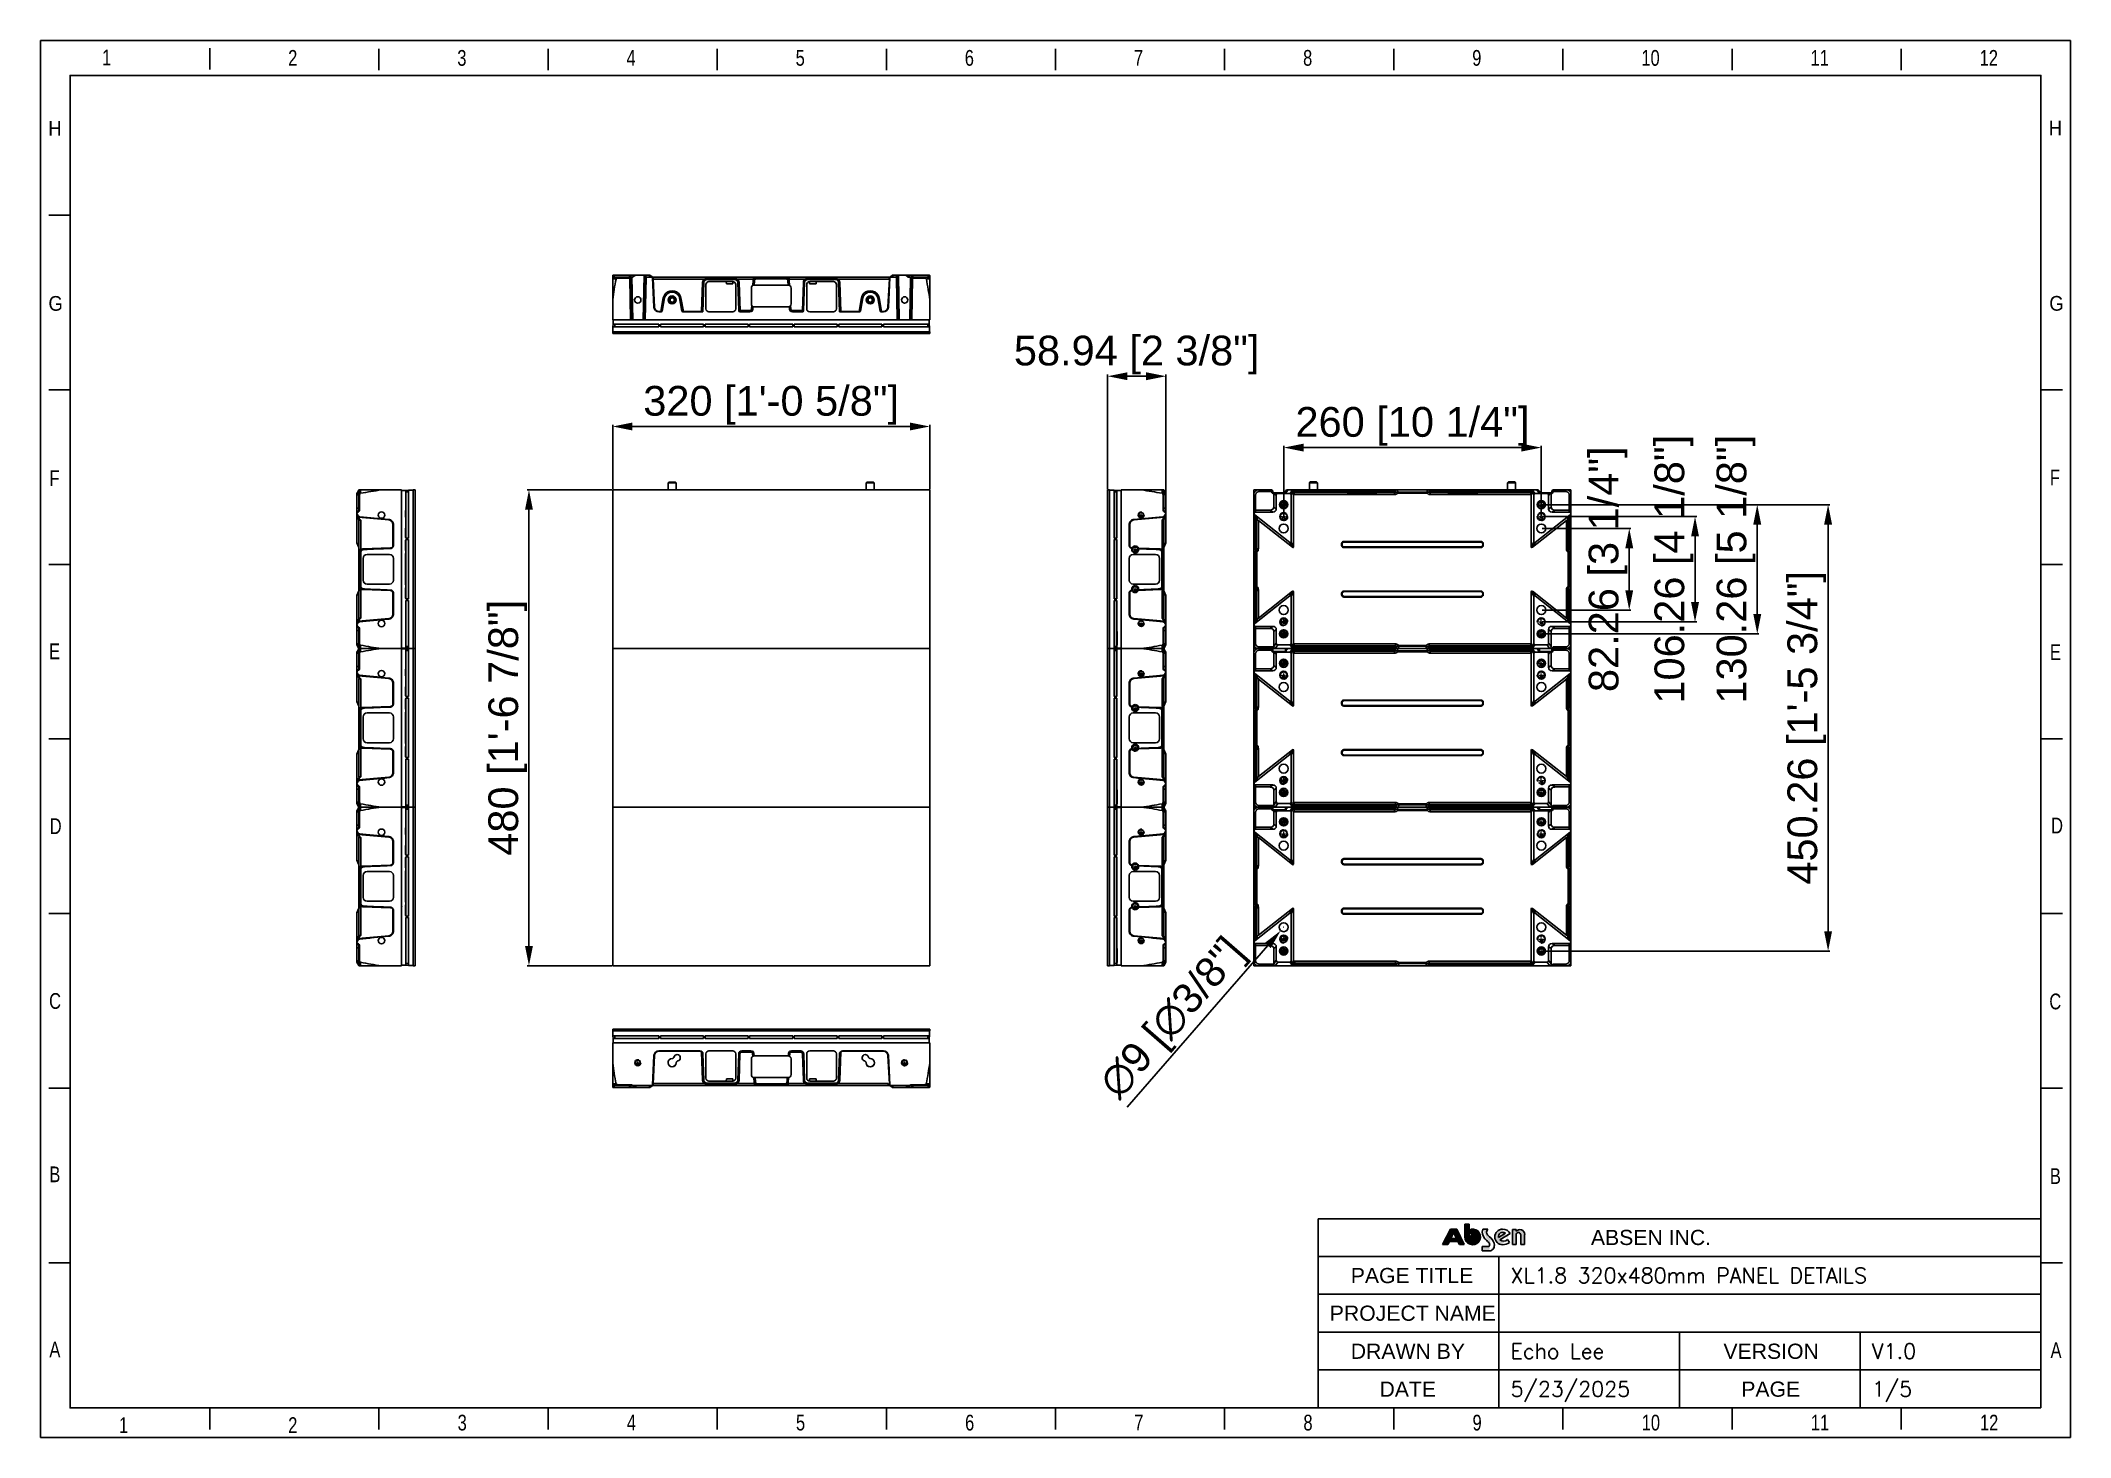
# Model space of a CAD drawing. Header units: millimetres. Extents: x 389 to 17466, y 310 to 5904.
# Drawn here: x 389 to 2437, y 310 to 1720 of the extents above; entities that cross this region are included whole.
import ezdxf
from ezdxf.lldxf.tags import DXFTag

# ---------------------------------------------------------------- set-up
doc = ezdxf.new("R2010")
doc.units = ezdxf.units.MM
doc.linetypes.add('CENTER', pattern=[0.6, 0.375, -0.075, 0.075, -0.075])
doc.linetypes.add('HIDDEN', pattern=[0.2, 0.1, -0.1])
doc.layers.add('1', color=7, linetype='Continuous', true_color=0xffffff)
doc.layers.add('DIM', color=4, linetype='Continuous')
doc.layers.add('图框', color=7, linetype='Continuous')
doc.layers.add('screw', color=33, linetype='Continuous', lineweight=13)
doc.styles.add('CKSTANDARD', font='arial.ttf')
doc.styles.add('Roamns', font='romans.shx')
doc.styles.get("Standard").update_dxf_attribs({"font": 'arial.ttf'})
doc.styles.add('TXT', font='txt.shx', dxfattribs={"bigfont": 'gbcbig.shx'})
tags = doc.linetypes.add('DASHED', pattern=[25.72, 12.86, -12.86]).pattern_tags.tags
tags[6:7] = [DXFTag(74, 4), DXFTag(75, 0), DXFTag(340, '0'), DXFTag(46, 0.0), DXFTag(50, 0.0), DXFTag(44, 0.0), DXFTag(45, 0.0)]
tags[4:5] = [DXFTag(74, 4), DXFTag(75, 0), DXFTag(340, '0'), DXFTag(46, 0.0), DXFTag(50, 0.0), DXFTag(44, 0.0), DXFTag(45, 0.0)]
doc.dimstyles.new('DIMSTYLE_14', dxfattribs={"dimtxt": 30, "dimasz": 20, "dimexe": 1.75, "dimexo": 0.875, "dimgap": 2, "dimtad": 1, "dimzin": 9, "dimdsep": 46, "dimtxsty": 'Standard', "dimblk": '_FILLED', "dimcen": 0.09, "dimadec": 0, "dimazin": 0, "dimtp": 0.05, "dimtm": 0.05, "dimtfac": 1, "dimtofl": 0, "dimtmove": 0, "dimatfit": 3, "dimldrblk": '_FILLED', "dimfxl": 1, "dimtolj": 1, "dimarcsym": 0})

msp = doc.modelspace()

# ---------------------------------------------------------------- blocks, each defined once
blk = doc.blocks.new('A$C7F980674')
at = {"layer": 'DIM'}
h = blk.add_hatch(color=0, dxfattribs=at)
h.paths.add_polyline_path([(0, 14.4), (17.5, 49.1), (32.4, 49.1), (48.6, 14.4), (37.9, 14.4), (34.5, 21.5), (15.2, 21.5), (11.8, 14.4)])
h.paths.add_polyline_path([(24.9, 41.7), (18.4, 28.2), (31.3, 28.2)], flags=16)
h = blk.add_hatch(color=0, dxfattribs=at)
edge = h.paths.add_edge_path()
edge.add_arc((102.7, 13.9), 4.01, 268.9922, 361.5919)
edge.add_arc((99.2, 13.9), 7.59, 1.2701, 51.0785)
edge.add_arc((307.9, 226.7), 290.6, 223.1995, 225.4213, ccw=False)
edge.add_arc((110, 42.4), 20.2, 160.183, 226.2535, ccw=False)
edge.add_line((91, 49.3), (102.8, 49.3))
edge.add_arc((108.3, 42.8), 8.43, 130.3455, 201.7414)
edge.add_arc((128.4, 54.8), 31.8, 208.35, 232.647)
edge.add_arc((94.7, 12), 22.7, 1.6073, 50.5833, ccw=False)
edge.add_arc((105.8, 11.6), 11.6, -89.3538, 5.2245, ccw=False)
edge.add_line((106, 0), (89.9, 0))
edge.add_line((89.9, 0), (89.9, 9.9))
edge.add_line((89.9, 9.9), (102.7, 9.9))
edge = h.paths.add_edge_path()
edge.add_arc((171.8, 36), 5.59, 4.2423, 157.3807)
edge.add_line((166.6, 38.1), (166.6, 14.7))
edge.add_line((166.6, 14.7), (158.3, 14.7))
edge.add_line((158.3, 14.7), (158.3, 49))
edge.add_line((158.3, 49), (166.6, 49))
edge.add_line((166.6, 49), (166.6, 44.5))
edge.add_arc((175.1, 37.2), 11.2, 0.8903, 139.1292, ccw=False)
edge.add_line((186.2, 37.4), (186.2, 14.6))
edge.add_line((186.2, 14.6), (177.3, 14.6))
edge.add_line((177.3, 14.6), (177.3, 36.4))
edge = h.paths.add_edge_path(flags=16)
edge.add_arc((136.4, 32.8), 9.44, 49.484, 192.8466)
edge.add_line((127.2, 30.7), (142.6, 40))
edge = h.paths.add_edge_path()
edge.add_arc((138.3, 35.1), 13, 229.4307, 313.9876)
edge.add_line((147.3, 25.7), (151.6, 19.1))
edge.add_arc((136.9, 38.4), 24.3, 268.4243, 307.2636, ccw=False)
edge.add_arc((136.2, 31.8), 17.7, 90, 270, ccw=False)
edge.add_arc((137, 31.5), 17.9, 25.5591, 92.5335, ccw=False)
edge.add_line((153.1, 39.3), (129.9, 25.2))
at = {"layer": '图框'}
h = blk.add_hatch(color=30, dxfattribs=at)
edge = h.paths.add_edge_path(flags=0)
edge.add_line((64.3, 49.2), (64.3, 38.8))
edge.add_arc((68.1, 31.9), 7.85, -180, 118.4785, ccw=False)
edge.add_line((60.2, 31.9), (60.2, 60.6))
edge.add_line((60.2, 60.6), (50.4, 60.6))
edge.add_line((50.4, 60.6), (50.4, 31.9))
edge.add_arc((68.1, 31.9), 17.7, 180, 462.2223)
at = {"layer": '图框', "color": 7, "linetype": 'Continuous'}
for p, q in [((0, 14.4), (17.5, 49.1)), ((17.5, 49.1), (32.4, 49.1)), ((32.4, 49.1), (48.6, 14.4)), ((91, 49.3), (102.8, 49.3)), ((158.3, 49), (166.6, 49)), ((158.3, 14.7), (158.3, 49)), ((166.6, 49), (166.6, 44.5)), ((11.8, 14.4), (0, 14.4)), ((15.2, 21.5), (11.8, 14.4)), ((34.5, 21.5), (15.2, 21.5)), ((24.9, 41.7), (18.4, 28.2)), ((18.4, 28.2), (31.3, 28.2)), ((31.3, 28.2), (24.9, 41.7)), ((37.9, 14.4), (34.5, 21.5)), ((48.6, 14.4), (37.9, 14.4)), ((89.9, 9.9), (102.7, 9.9)), ((89.9, 0), (89.9, 9.9)), ((106, 0), (89.9, 0)), ((127.2, 30.7), (142.6, 40)), ((153.1, 39.3), (129.9, 25.2)), ((147.3, 25.7), (151.6, 19.1)), ((166.6, 14.7), (158.3, 14.7)), ((166.6, 38.1), (166.6, 14.7)), ((177.3, 14.6), (177.3, 36.4)), ((186.2, 14.6), (177.3, 14.6)), ((186.2, 37.4), (186.2, 14.6))]:
    blk.add_line(p, q, dxfattribs=at)
at = {"layer": '图框', "color": 30}
for p, q in [((60.2, 60.6), (50.4, 60.6)), ((50.4, 60.6), (50.4, 31.9)), ((60.2, 31.9), (60.2, 60.6)), ((64.3, 49.2), (64.3, 38.8))]:
    blk.add_line(p, q, dxfattribs=at)
at = {"layer": '图框', "color": 30, "linetype": 'Continuous'}
for p, q in [((50.4, 60.6), (60.2, 60.6)), ((50.4, 31.9), (50.4, 60.6)), ((60.2, 60.6), (60.2, 31.9)), ((64.3, 38.8), (64.3, 49.2))]:
    blk.add_line(p, q, dxfattribs=at)
at = {"layer": '图框', "color": 30}
for radius, end in [(17.7, 102.2223), (7.85, 118.4785)]:
    blk.add_arc((68.1, 31.9), radius, 180, end, dxfattribs=at)
at = {"layer": '图框', "color": 30, "linetype": 'Continuous'}
for radius, end in [(17.7, 102.2223), (7.85, 118.4785)]:
    blk.add_arc((68.1, 31.9), radius, 180, end, dxfattribs=at)
at = {"layer": '图框', "color": 7, "linetype": 'Continuous'}
for centre, radius, start, end in [((110, 42.4), 20.2, 160.183, 226.2535), ((108.3, 42.8), 8.43, 130.3455, 201.7414), ((136.2, 31.8), 17.7, 90, 270), ((137, 31.5), 17.9, 25.5591, 92.5335), ((175.1, 37.2), 11.2, 0.8903, 139.1292), ((307.9, 226.7), 290.6, 223.1995, 225.4213), ((128.4, 54.8), 31.8, 208.35, 232.647), ((102.7, 13.9), 4.01, 268.9922, 1.5919), ((99.2, 13.9), 7.59, 1.2701, 51.0785), ((105.8, 11.6), 11.6, 270.6462, 5.2245), ((94.7, 12), 22.7, 1.6073, 50.5833), ((136.4, 32.8), 9.44, 49.484, 192.8466), ((138.3, 35.1), 13, 229.4307, 313.9876), ((136.9, 38.4), 24.3, 268.4243, 307.2636), ((171.8, 36), 5.59, 4.2423, 157.3807)]:
    blk.add_arc(centre, radius, start, end, dxfattribs=at)
blk = doc.blocks.new('standard template')
for p, q in [((3074, 30739), (3074, 30336)), ((6246, 30728), (6246, 30325)), ((9418, 30728), (9418, 30325)), ((12589, 30728), (12589, 30325)), ((15761, 30728), (15761, 30325)), ((18933, 30728), (18933, 30325)), ((22104, 30728), (22104, 30325)), ((25276, 30728), (25276, 30325)), ((28448, 30728), (28448, 30325)), ((31619, 30728), (31619, 30325)), ((34791, 30728), (34791, 30325)), ((456, 27607), (54, 27607)), ((456, 24334), (54, 24334)), ((37812, 24334), (37409, 24334)), ((456, 21062), (54, 21062)), ((37812, 21062), (37409, 21062)), ((456, 17790), (54, 17790)), ((37812, 17790), (37409, 17790)), ((456, 14517), (54, 14517)), ((37812, 14517), (37409, 14517)), ((456, 11245), (54, 11245)), ((37812, 11245), (37409, 11245)), ((456, 10901), (456, 8211)), ((456, 8211), (456, 10446)), ((456, 6313), (456, 10291)), ((23857, 8796), (37409, 8796)), ((23857, 8093), (37409, 8093)), ((27246, 8093), (27246, 5254)), ((456, 7973), (54, 7973)), ((456, 7944), (456, 5254)), ((37812, 7973), (37409, 7973)), ((23857, 7383), (37409, 7383)), ((23857, 6674), (37409, 6674)), ((30633, 6674), (30633, 5254)), ((34021, 6674), (34021, 5254)), ((23857, 5964), (37409, 5964)), ((456, 5254), (37409, 5254)), ((3074, 5254), (3074, 4851)), ((6246, 4851), (6246, 5254)), ((9418, 4851), (9418, 5254)), ((12589, 4851), (12589, 5254)), ((15761, 4851), (15761, 5254)), ((18933, 4851), (18933, 5254)), ((22104, 4851), (22104, 5254)), ((25276, 4851), (25276, 5254)), ((28448, 4851), (28448, 5254)), ((31619, 4851), (31619, 5254)), ((34791, 4851), (34791, 5254))]:
    blk.add_line(p, q)
at = {"color": 7}
for p, q in [((23857, 8796), (23857, 5964)), ((28856, 8796), (31734, 8796)), ((23857, 5964), (23857, 5254))]:
    blk.add_line(p, q, dxfattribs=at)
blk.add_lwpolyline([(37963, 4700), (-97, 4700), (-97, 30879), (37963, 30879)], close=True)
for points in [[(456, 6674), (456, 5964), (456, 5254), (456, 30226), (37409, 30226), (37409, 5254)], [(456, 9631), (456, 8921), (456, 8211)]]:
    blk.add_lwpolyline(points, dxfattribs=at)
at = {"color": 0, "xscale": 8.255519999999997, "yscale": 8.255519999999997, "zscale": 8.255519999999997}
blk.add_blockref('A$C7F980674', (26192, 8195), dxfattribs=at)
at = {"style": 'CKSTANDARD'}
for s, height, width, p in [('1', 295, 0.75, (1055, 30416)), ('2', 295, 0.75, (4545, 30408)), ('3', 295, 0.75, (7716, 30408)), ('4', 295, 0.75, (10888, 30408)), ('5', 295, 0.75, (14060, 30408)), ('6', 295, 0.75, (17231, 30408)), ('7', 295, 0.75, (20403, 30408)), ('8', 295, 0.75, (23575, 30408)), ('9', 295, 0.75, (26746, 30408)), ('10', 294.8, 0.75, (29918, 30408)), ('11', 294.8, 0.75, (33090, 30408)), ('12', 294.8, 0.75, (36261, 30408)), ('H', 276, 0.9, (47, 29097)), ('H', 276, 0.9, (37555, 29102)), ('G', 276, 0.9, (50, 25816)), ('G', 276, 0.9, (37567, 25817)), ('F', 295, 0.75, (37578, 22543)), ('F', 295, 0.75, (69, 22532)), ('E', 295, 0.75, (62, 19285)), ('E', 295, 0.75, (37578, 19270)), ('D', 295, 0.75, (74, 16009)), ('D', 295, 0.75, (37601, 16020)), ('C', 295, 0.75, (62, 12732)), ('C', 295, 0.75, (37567, 12723)), ('B', 295, 0.75, (67, 9483)), ('B', 295, 0.75, (37578, 9450)), ('A', 295, 0.75, (67, 6202)), ('A', 295, 0.75, (37590, 6188)), ('1', 295, 0.75, (1373, 4783)), ('2', 295, 0.75, (4545, 4783)), ('3', 295, 0.75, (7722, 4830)), ('4', 295, 0.75, (10894, 4830)), ('5', 295, 0.75, (14066, 4830)), ('6', 295, 0.75, (17237, 4830)), ('7', 295, 0.75, (20409, 4830)), ('8', 295, 0.75, (23581, 4830)), ('9', 295, 0.75, (26752, 4830)), ('10', 294.8, 0.75, (29924, 4830)), ('11', 294.8, 0.75, (33096, 4830)), ('12', 294.8, 0.75, (36267, 4830))]:
    blk.add_text(s, height=height, dxfattribs=dict(at, width=width)).set_placement(p)
at = {"char_height": 284.52, "attachment_point": 1, "style": 'Roamns'}
for s, insert, width in [('{\\fArial|b0|i0|c0|p34;ABSEN INC.}', (28972, 8590), 3912.01), ('{\\fArial|b0|i0|c0|p34;PAGE TITLE}', (24469, 7876), 3912.01), ('{\\fArial|b0|i0|c0|p34;PROJECT NAME}', (24075, 7170), 3305.73), ('{\\fArial|b0|i0|c0|p34;DRAWN BY}', (24469, 6457), 3912.01), ('{\\fArial|b0|i0|c0|p34;VERSION}', (31457, 6457), 3912.01), ('{\\fArial|b0|i0|c0|p34;DATE}', (25008, 5747), 3912.01), ('{\\fArial|b0|i0|c0|p34;PAGE}', (31791, 5747), 3912.01)]:
    blk.add_mtext(s, dxfattribs=dict(at, insert=insert, width=width))
at = {"style": 'Roamns'}
for tag, p in [('PAGE_NAME', (27466, 7594)), ('PROJECT_NAME', (27466, 6884)), ('DRAWN_NAME', (27466, 6174)), ('VERSION', (34241, 6174)), ('SELECT_DATA', (27466, 5464)), ('PAGE_NUMBER', (34241, 5464))]:
    blk.add_attdef(tag, p, '', height=285, dxfattribs=at)
blk = doc.blocks.new('screw_m6_g')
at = {"layer": 'screw', "color": 1, "linetype": 'CENTER', "lineweight": 18, "ltscale": 0.12}
for p, q in [((-3.3, 0), (3.3, 0)), ((0, -3.3), (0, 3.3))]:
    blk.add_line(p, q, dxfattribs=at)
at = {"layer": 'screw', "color": 33, "linetype": 'HIDDEN', "lineweight": 18, "ltscale": 0.12}
blk.add_circle((0, 0), 2.5, dxfattribs=at)
at = {"layer": 'screw', "color": 92, "linetype": 'HIDDEN', "lineweight": 18, "ltscale": 0.12}
blk.add_arc((0, 0), 3, 270, 180, dxfattribs=at)
at = {"layer": 'screw', "color": 6, "lineweight": 18, "style": 'TXT'}
blk.add_text('M6', height=1.2, dxfattribs=at).set_placement((-1.02, -1.5))
blk = doc.blocks.new('screw_m6_k')
at = {"layer": 'screw', "color": 1, "linetype": 'CENTER', "ltscale": 0.12}
for p, q in [((-3.3, 0), (3.3, 0)), ((0, -3.3), (0, 3.3))]:
    blk.add_line(p, q, dxfattribs=at)
at = {"layer": 'screw', "color": 33}
blk.add_circle((0, 0), 2.5, dxfattribs=at)
at = {"layer": 'screw', "color": 92, "linetype": 'HIDDEN', "ltscale": 0.12}
blk.add_arc((0, 0), 3, 270, 180, dxfattribs=at)
at = {"layer": 'screw', "color": 6, "style": 'TXT'}
blk.add_text('M6', height=1.2, dxfattribs=at).set_placement((-1.02, -1.5))
blk = doc.blocks.new('A$C777e5d8d')
at = {"color": 7, "linetype": 'Continuous'}
for p, q in [((0.8, 8), (0, 7.2)), ((8, 7.2), (0, 7.2)), ((0, 7.2), (0, 0)), ((0, 0), (4, 0)), ((0.8, 8), (4, 8)), ((4, 8), (7.2, 8)), ((4, 0), (8, 0)), ((8, 7.2), (7.2, 8)), ((8, 0), (8, 7.2))]:
    blk.add_line(p, q, dxfattribs=at)
blk = doc.blocks.new('A$Cdce8f4f8')
at = {"color": 7, "linetype": 'Continuous'}
for p, q in [((4, 6.4), (1.9, 5.2)), ((1.9, 5.2), (1.9, 2.8)), ((1.9, 2.8), (4, 1.6)), ((6, 5.2), (4, 6.4)), ((4, 1.6), (6, 2.8)), ((6, 2.8), (6, 5.2))]:
    blk.add_line(p, q, dxfattribs=at)
for radius in [4, 3.2]:
    blk.add_circle((4, 4), radius, dxfattribs=at)
blk = doc.blocks.new('A$C38f02d08')
at = {"layer": '1', "color": 0}
for p, q in [((0.3, 6.8), (0.2, 1.9)), ((0.2, 1.9), (319.8, 1.9)), ((0.3, 6.8), (0.4, 9.5)), ((0.4, 6.8), (0.3, 6.8)), ((0.6, 13.9), (0.4, 9.5)), ((0.4, 9.5), (0.5, 9.5)), ((0.4, 6.8), (2.1, 6.9)), ((46.7, 6.8), (0.4, 6.8)), ((46.7, 9.5), (0.5, 9.5)), ((0.5, 9.5), (2.1, 9.4)), ((0.6, 13.9), (319.4, 13.9)), ((46.7, 9.4), (2.1, 9.4)), ((2.1, 9.4), (2.1, 6.9)), ((2.1, 6.9), (46.7, 6.9)), ((46.7, 9.5), (46.7, 6.8)), ((48.2, 6.8), (48.2, 9.5)), ((91.7, 9.5), (48.2, 9.5)), ((91.7, 9.4), (48.2, 9.4)), ((48.2, 6.9), (91.7, 6.9)), ((91.7, 6.8), (48.2, 6.8)), ((91.7, 9.5), (91.7, 6.8)), ((136.7, 9.5), (93.2, 9.5)), ((93.2, 6.8), (93.2, 9.5)), ((136.7, 9.4), (93.2, 9.4)), ((93.2, 6.9), (136.7, 6.9)), ((136.7, 6.8), (93.2, 6.8)), ((136.7, 9.5), (136.7, 6.8)), ((138.2, 6.8), (138.2, 9.5)), ((181.7, 9.5), (138.2, 9.5)), ((181.7, 9.4), (138.2, 9.4)), ((138.2, 6.9), (181.7, 6.9)), ((181.7, 6.8), (138.2, 6.8)), ((181.7, 9.5), (181.7, 6.8)), ((183.2, 6.8), (183.2, 9.5)), ((226.7, 9.5), (183.2, 9.5)), ((226.7, 9.4), (183.2, 9.4)), ((183.2, 6.9), (226.7, 6.9)), ((226.7, 6.8), (183.2, 6.8)), ((226.7, 9.5), (226.7, 6.8)), ((271.7, 9.5), (228.2, 9.5)), ((228.2, 6.8), (228.2, 9.5)), ((271.7, 9.4), (228.2, 9.4)), ((228.2, 6.9), (271.7, 6.9)), ((271.7, 6.8), (228.2, 6.8)), ((271.7, 9.5), (271.7, 6.8)), ((319.5, 9.5), (273.2, 9.5)), ((273.2, 6.8), (273.2, 9.5)), ((318, 9.4), (273.2, 9.4)), ((273.2, 6.9), (318, 6.9)), ((319.6, 6.8), (273.2, 6.8)), ((318, 9.4), (319.5, 9.5)), ((318, 6.9), (318, 9.4)), ((318, 6.9), (319.6, 6.8)), ((319.6, 9.5), (319.4, 13.9)), ((319.5, 9.5), (319.6, 9.5)), ((319.6, 9.5), (319.7, 6.8)), ((319.7, 6.8), (319.6, 6.8)), ((319.8, 1.9), (319.7, 6.8))]:
    blk.add_line(p, q, dxfattribs=at)
for points in [[(46.6, 14), (46.6, 14), (46.6, 13.9)], [(46.6, 14), (46.6, 14), (46.6, 13.9)], [(68.8, 13.9), (68.8, 14), (68.8, 14)], [(68.8, 13.9), (68.8, 14), (68.8, 14)], [(141.4, 14), (141.4, 14), (141.4, 13.9)], [(141.4, 14), (141.4, 14), (141.4, 13.9)], [(178.6, 13.9), (178.6, 14), (178.6, 14)], [(178.6, 13.9), (178.6, 14), (178.6, 14)], [(251.2, 14), (251.2, 14), (251.2, 13.9)], [(251.2, 14), (251.2, 14), (251.2, 13.9)], [(273.4, 13.9), (273.4, 14), (273.4, 14)], [(273.4, 13.9), (273.4, 14), (273.4, 14)]]:
    blk.add_open_spline(points, degree=2, dxfattribs=at)
at = {"layer": 'DIM', "color": 82, "linetype": 'Continuous'}
for p, q in [((0, 0), (0, 1.9)), ((320, 1.9), (0, 1.9)), ((0, 0), (320, 0)), ((320, 0), (320, 1.9))]:
    blk.add_line(p, q, dxfattribs=at)
blk = doc.blocks.new('A$C138409bd')
at = {"layer": '1', "color": 155, "linetype": 'Continuous'}
for p, q in [((1.9, 0.1), (1.9, 159.9)), ((6.8, 159.7), (1.9, 159.9)), ((6.8, 159.7), (6.8, 111.5)), ((6.8, 159.7), (6.9, 158)), ((9.5, 159.6), (6.8, 159.7)), ((6.8, 159.7), (6.8, 159.7)), ((6.9, 111.5), (6.9, 158)), ((9.4, 158), (6.9, 158)), ((9.5, 159.6), (9.4, 158)), ((9.4, 111.5), (9.4, 158)), ((9.5, 159.6), (9.5, 111.5)), ((13.9, 159.4), (9.5, 159.6)), ((9.5, 159.6), (9.5, 159.6)), ((13.9, 0.6), (13.9, 159.4)), ((6.8, 111.5), (9.5, 111.5)), ((9.5, 110), (6.8, 110)), ((6.8, 110), (6.8, 50)), ((6.9, 50), (6.9, 110)), ((9.4, 100), (9.4, 110)), ((9.5, 110), (9.5, 50)), ((9.4, 83.8), (9.4, 100)), ((9.4, 59), (9.4, 83.8)), ((6.8, 50), (9.5, 50)), ((6.8, 48.5), (6.8, 0.3)), ((9.5, 48.5), (6.8, 48.5)), ((6.9, 2.1), (6.9, 48.5)), ((9.4, 50), (9.4, 59)), ((9.4, 2.1), (9.4, 48.5)), ((9.5, 48.5), (9.5, 0.4)), ((1.9, 0.1), (6.8, 0.3)), ((6.9, 2.1), (6.8, 0.3)), ((9.5, 0.4), (6.8, 0.3)), ((6.8, 0.3), (6.8, 0.3)), ((6.9, 2.1), (9.4, 2.1)), ((9.4, 2.1), (9.5, 0.4)), ((9.5, 0.4), (13.9, 0.6)), ((9.5, 0.4), (9.5, 0.4))]:
    blk.add_line(p, q, dxfattribs=at)
at = {"layer": '1'}
for p, q in [((1.9, 0.1), (1.9, 159.9)), ((6.8, 159.7), (1.9, 159.9)), ((6.8, 159.7), (6.8, 111.5)), ((6.8, 159.7), (6.9, 158)), ((9.5, 159.6), (6.8, 159.7)), ((6.8, 159.7), (6.8, 159.7)), ((6.9, 111.5), (6.9, 158)), ((9.4, 158), (6.9, 158)), ((9.5, 159.6), (9.4, 158)), ((9.4, 111.5), (9.4, 158)), ((9.5, 159.6), (9.5, 111.5)), ((13.9, 159.4), (9.5, 159.6)), ((9.5, 159.6), (9.5, 159.6)), ((13.9, 0.6), (13.9, 159.4)), ((6.8, 111.5), (9.5, 111.5)), ((9.5, 110), (6.8, 110)), ((6.8, 110), (6.8, 50)), ((6.9, 50), (6.9, 110)), ((9.4, 100), (9.4, 110)), ((9.5, 110), (9.5, 50)), ((9.4, 83.8), (9.4, 100)), ((9.4, 59), (9.4, 83.8)), ((6.8, 50), (9.5, 50)), ((6.8, 48.5), (6.8, 0.3)), ((9.5, 48.5), (6.8, 48.5)), ((6.9, 2.1), (6.9, 48.5)), ((9.4, 50), (9.4, 59)), ((9.4, 2.1), (9.4, 48.5)), ((9.5, 48.5), (9.5, 0.4)), ((1.9, 0.1), (6.8, 0.3)), ((6.9, 2.1), (6.8, 0.3)), ((9.5, 0.4), (6.8, 0.3)), ((6.8, 0.3), (6.8, 0.3)), ((6.9, 2.1), (9.4, 2.1)), ((9.4, 2.1), (9.5, 0.4)), ((9.5, 0.4), (13.9, 0.6)), ((9.5, 0.4), (9.5, 0.4))]:
    blk.add_line(p, q, dxfattribs=at)
at = {"layer": '1', "color": 155, "linetype": 'DASHED', "lineweight": 5}
for p, q in [((6.8, 111.5), (6.8, 159.7)), ((6.8, 159.7), (6.9, 158)), ((6.9, 158), (9.4, 158)), ((9.5, 129.6), (9.5, 159.6)), ((6.9, 134.2), (6.9, 134.2)), ((6.9, 121.5), (6.9, 127)), ((9.4, 132.9), (9.4, 140.1)), ((9.5, 116.2), (9.5, 124.6)), ((9.6, 132.5), (9.6, 139.2)), ((6.8, 50), (6.8, 110)), ((9.6, 112.2), (9.6, 121.4)), ((9.6, 98.8), (9.6, 109.3)), ((9.6, 64.2), (9.6, 95.9)), ((6.8, 0.4), (6.8, 48.5)), ((9.5, 52.1), (9.5, 60)), ((9.6, 50.8), (9.6, 61.3)), ((13.4, 60), (13.4, 59.9)), ((9.5, 0.4), (9.5, 3.1)), ((9.6, 17.3), (9.6, 3.4))]:
    blk.add_line(p, q, dxfattribs=at)
at = {"layer": '1', "color": 155, "linetype": 'Continuous'}
for points in [[(13.9, 115.7), (14, 115.7), (14, 115.7)], [(13.9, 115.7), (14, 115.7), (14, 115.7)], [(14, 44.4), (14, 44.4), (13.9, 44.4)], [(14, 44.4), (14, 44.4), (13.9, 44.4)]]:
    blk.add_open_spline(points, degree=2, dxfattribs=at)
at = {"layer": '1'}
for points in [[(13.9, 115.7), (14, 115.7), (14, 115.7)], [(13.9, 115.7), (14, 115.7), (14, 115.7)], [(14, 44.4), (14, 44.4), (13.9, 44.4)], [(14, 44.4), (14, 44.4), (13.9, 44.4)]]:
    blk.add_open_spline(points, degree=2, dxfattribs=at)
at = {"layer": 'DIM', "color": 82, "linetype": 'Continuous'}
for p, q in [((0, 0), (0, 160)), ((0, 160), (1.9, 160)), ((1.9, 0), (1.9, 160)), ((0, 0), (1.9, 0))]:
    blk.add_line(p, q, dxfattribs=at)
blk = doc.blocks.new('_FILLED')
at = {"color": 0, "linetype": 'ByBlock'}
blk.add_solid([(0, 0), (-1, 0.2), (-1, -0.2)], dxfattribs=at)
blk = doc.blocks.new('*D174')
at = {"color": 0, "lineweight": -2, "transparency": 16777216}
for p, q in [((966.1, 1267), (966.1, 1331.9)), ((1286.1, 1267), (1286.1, 1331.9)), ((986.1, 1330.2), (1266.1, 1330.2))]:
    blk.add_line(p, q, dxfattribs=at)
at = {"layer": 'Defpoints', "color": 0, "transparency": 16777216}
for p in [(1286.1, 1330.2), (966.1, 1266.2), (1286.1, 1266.2)]:
    blk.add_point(p, dxfattribs=at)
at = {"color": 0, "lineweight": -2, "transparency": 16777216, "xscale": 20, "yscale": 20, "zscale": 20, "rotation": 180}
blk.add_blockref('_FILLED', (966.1, 1330.2), dxfattribs=at)
at = {"color": 0, "lineweight": -2, "transparency": 16777216, "xscale": 20, "yscale": 20, "zscale": 20}
blk.add_blockref('_FILLED', (1286.1, 1330.2), dxfattribs=at)
at = {"color": 0, "transparency": 16777216, "insert": (1126.1, 1351.6), "char_height": 30, "attachment_point": 5}
blk.add_mtext('\\A1;320 [1\'-0 5/8"]', dxfattribs=at)
blk = doc.blocks.new('*D175')
at = {"color": 0, "lineweight": -2, "transparency": 16777216}
for p, q in [((965.2, 1266.2), (879.8, 1266.2)), ((881.6, 1246.2), (881.6, 806.2)), ((965.2, 786.2), (879.8, 786.2))]:
    blk.add_line(p, q, dxfattribs=at)
at = {"layer": 'Defpoints', "color": 0, "transparency": 16777216}
for p in [(966.1, 1266.2), (881.6, 786.2), (966.1, 786.2)]:
    blk.add_point(p, dxfattribs=at)
at = {"color": 0, "lineweight": -2, "transparency": 16777216, "xscale": 20, "yscale": 20, "zscale": 20}
for p, rotation in [((881.6, 1266.2), 90), ((881.6, 786.2), 270)]:
    blk.add_blockref('_FILLED', p, dxfattribs=dict(at, rotation=rotation))
at = {"color": 0, "transparency": 16777216, "insert": (860.2, 1026.2), "char_height": 30, "attachment_point": 5, "rotation": 90}
blk.add_mtext('\\A1;480 [1\'-6 7/8"]', dxfattribs=at)
blk = doc.blocks.new('*D176')
at = {"color": 0, "lineweight": -2, "transparency": 16777216}
for p, q in [((1465.6, 1267), (1465.6, 1382.7)), ((1485.6, 1380.9), (1504.5, 1380.9)), ((1524.5, 1263.4), (1524.5, 1382.7))]:
    blk.add_line(p, q, dxfattribs=at)
at = {"layer": 'Defpoints', "color": 0, "transparency": 16777216}
for p in [(1524.5, 1380.9), (1465.6, 1266.2), (1524.5, 1262.5)]:
    blk.add_point(p, dxfattribs=at)
at = {"color": 0, "lineweight": -2, "transparency": 16777216, "xscale": 20, "yscale": 20, "zscale": 20, "rotation": 180}
blk.add_blockref('_FILLED', (1465.6, 1380.9), dxfattribs=at)
at = {"color": 0, "lineweight": -2, "transparency": 16777216, "xscale": 20, "yscale": 20, "zscale": 20}
blk.add_blockref('_FILLED', (1524.5, 1380.9), dxfattribs=at)
at = {"color": 0, "transparency": 16777216, "insert": (1495, 1402.3), "char_height": 30, "attachment_point": 5}
blk.add_mtext('\\A1;58.94 [2 3/8"]', dxfattribs=at)
blk = doc.blocks.new('*D177')
at = {"color": 0, "lineweight": -2, "transparency": 16777216}
for p, q in [((1643.4, 1240.2), (1643.4, 1310.6)), ((1663.4, 1308.9), (1883.4, 1308.9)), ((1903.4, 1240.2), (1903.4, 1310.6))]:
    blk.add_line(p, q, dxfattribs=at)
at = {"layer": 'Defpoints', "color": 0, "transparency": 16777216}
for p in [(1903.4, 1308.9), (1643.4, 1239.3), (1903.4, 1239.3)]:
    blk.add_point(p, dxfattribs=at)
at = {"color": 0, "lineweight": -2, "transparency": 16777216, "xscale": 20, "yscale": 20, "zscale": 20, "rotation": 180}
blk.add_blockref('_FILLED', (1643.4, 1308.9), dxfattribs=at)
at = {"color": 0, "lineweight": -2, "transparency": 16777216, "xscale": 20, "yscale": 20, "zscale": 20}
blk.add_blockref('_FILLED', (1903.4, 1308.9), dxfattribs=at)
at = {"color": 0, "transparency": 16777216, "insert": (1773.4, 1330.3), "char_height": 30, "attachment_point": 5}
blk.add_mtext('\\A1;260 [10 1/4"]', dxfattribs=at)
blk = doc.blocks.new('*D179')
at = {"color": 0, "lineweight": -2, "transparency": 16777216}
for p, q in [((1904.2, 1251.3), (2194.6, 1251.3)), ((2192.9, 1231.3), (2192.9, 821)), ((1904.2, 801), (2194.6, 801))]:
    blk.add_line(p, q, dxfattribs=at)
at = {"layer": 'Defpoints', "color": 0, "transparency": 16777216}
for p in [(1903.4, 1251.3), (1903.4, 801), (2192.9, 801)]:
    blk.add_point(p, dxfattribs=at)
at = {"color": 0, "lineweight": -2, "transparency": 16777216, "xscale": 20, "yscale": 20, "zscale": 20}
for p, rotation in [((2192.9, 1251.3), 90), ((2192.9, 801), 270)]:
    blk.add_blockref('_FILLED', p, dxfattribs=dict(at, rotation=rotation))
at = {"color": 0, "transparency": 16777216, "insert": (2171.4, 1026.2), "char_height": 30, "attachment_point": 5, "rotation": 90}
blk.add_mtext('\\A1;450.26 [1\'-5 3/4"]', dxfattribs=at)
blk = doc.blocks.new('*D180')
at = {"color": 0, "lineweight": -2, "transparency": 16777216}
for p, q in [((1904.2, 1251.3), (2123.1, 1251.3)), ((2121.4, 1231.3), (2121.4, 1141)), ((1904.2, 1121), (2123.1, 1121))]:
    blk.add_line(p, q, dxfattribs=at)
at = {"layer": 'Defpoints', "color": 0, "transparency": 16777216}
for p in [(1903.4, 1251.3), (1903.4, 1121), (2121.4, 1121)]:
    blk.add_point(p, dxfattribs=at)
at = {"color": 0, "lineweight": -2, "transparency": 16777216, "xscale": 20, "yscale": 20, "zscale": 20}
for p, rotation in [((2121.4, 1251.3), 90), ((2121.4, 1121), 270)]:
    blk.add_blockref('_FILLED', p, dxfattribs=dict(at, rotation=rotation))
at = {"color": 0, "transparency": 16777216, "insert": (2099.9, 1186.2), "char_height": 30, "attachment_point": 5, "rotation": 90}
blk.add_mtext('\\A1;130.26 [5 1/8"]', dxfattribs=at)
blk = doc.blocks.new('*D181')
at = {"color": 0, "lineweight": -2, "transparency": 16777216}
for p, q in [((1904.2, 1239.3), (2060.3, 1239.3)), ((2058.6, 1219.3), (2058.6, 1153)), ((1904.2, 1133), (2060.3, 1133))]:
    blk.add_line(p, q, dxfattribs=at)
at = {"layer": 'Defpoints', "color": 0, "transparency": 16777216}
for p in [(1903.4, 1239.3), (1903.4, 1133), (2058.6, 1133)]:
    blk.add_point(p, dxfattribs=at)
at = {"color": 0, "lineweight": -2, "transparency": 16777216, "xscale": 20, "yscale": 20, "zscale": 20}
for p, rotation in [((2058.6, 1239.3), 90), ((2058.6, 1133), 270)]:
    blk.add_blockref('_FILLED', p, dxfattribs=dict(at, rotation=rotation))
at = {"color": 0, "transparency": 16777216, "insert": (2037.2, 1186.2), "char_height": 30, "attachment_point": 5, "rotation": 90}
blk.add_mtext('\\A1;106.26 [4 1/8"]', dxfattribs=at)
blk = doc.blocks.new('*D182')
at = {"color": 0, "lineweight": -2, "transparency": 16777216}
for p, q in [((1904.3, 1227.3), (1993.9, 1227.3)), ((1992.2, 1207.3), (1992.2, 1165)), ((1904.2, 1145), (1993.9, 1145))]:
    blk.add_line(p, q, dxfattribs=at)
at = {"layer": 'Defpoints', "color": 0, "transparency": 16777216}
for p in [(1903.4, 1227.3), (1903.4, 1145), (1992.2, 1145)]:
    blk.add_point(p, dxfattribs=at)
at = {"color": 0, "lineweight": -2, "transparency": 16777216, "xscale": 20, "yscale": 20, "zscale": 20}
for p, rotation in [((1992.2, 1227.3), 90), ((1992.2, 1145), 270)]:
    blk.add_blockref('_FILLED', p, dxfattribs=dict(at, rotation=rotation))
at = {"color": 0, "transparency": 16777216, "insert": (1970.8, 1186.2), "char_height": 30, "attachment_point": 5, "rotation": 90}
blk.add_mtext('\\A1;82.26 [3 1/4"]', dxfattribs=at)
blk = doc.blocks.new('*D183')
at = {"color": 0, "lineweight": -2, "transparency": 16777216}
for p, q in [((1643.3, 825), (1643.4, 825)), ((1643.4, 824.9), (1643.4, 825.1)), ((1485.3, 643.5), (1627.3, 806.5))]:
    blk.add_line(p, q, dxfattribs=at)
at = {"layer": 'Defpoints', "color": 0, "transparency": 16777216}
for p in [(1640.4, 821.6), (1646.3, 828.4)]:
    blk.add_point(p, dxfattribs=at)
at = {"color": 0, "lineweight": -2, "transparency": 16777216, "xscale": 20, "yscale": 20, "zscale": 20, "rotation": 48.96095490158792}
blk.add_blockref('_FILLED', (1640.4, 821.6), dxfattribs=at)
at = {"color": 0, "transparency": 16777216, "insert": (1533.4, 731.7), "char_height": 30, "attachment_point": 5, "rotation": 48.961}
blk.add_mtext('\\A1;∅9 [∅3/8"]', dxfattribs=at)
blk = doc.blocks.new('screw_m8_g')
at = {"layer": 'screw', "color": 1, "linetype": 'CENTER', "lineweight": 18, "ltscale": 0.16}
for p, q in [((-4.4, 0), (4.4, 0)), ((0, -4.4), (0, 4.4))]:
    blk.add_line(p, q, dxfattribs=at)
at = {"layer": 'screw', "color": 33, "linetype": 'HIDDEN', "lineweight": 18, "ltscale": 0.16}
blk.add_circle((0, 0), 3.4, dxfattribs=at)
at = {"layer": 'screw', "color": 92, "linetype": 'HIDDEN', "lineweight": 18, "ltscale": 0.16}
blk.add_arc((0, 0), 4, 270, 180, dxfattribs=at)
at = {"layer": 'screw', "color": 6, "lineweight": 18, "style": 'TXT'}
blk.add_text('M8', height=1.6, dxfattribs=at).set_placement((-1.36, -2))
blk = doc.blocks.new('YTGUH')
at = {"color": 9, "linetype": 'Continuous', "true_color": 0xc7c8ca}
for p, q in [((1613.4, 1260.8), (1615, 1260.8)), ((1613.4, 1245.5), (1613.4, 1260.8)), ((1615, 1260.8), (1615, 1245.8)), ((1618.7, 1266.2), (1618.7, 1264.5)), ((1630.7, 1266.2), (1618.7, 1266.2)), ((1630.8, 1264.5), (1618.7, 1264.5)), ((1630.7, 1266.2), (1631.5, 1266.2)), ((1630.8, 1264.5), (1630.8, 1264)), ((1630.8, 1264), (1631.8, 1264)), ((1631.5, 1266.2), (1632.6, 1265.1)), ((1631.8, 1264), (1631.8, 1265.1)), ((1631.8, 1265.1), (1632.6, 1265.1)), ((1632.6, 1264.3), (1631.8, 1263.6)), ((1631.8, 1264), (1631.8, 1263.6)), ((1631.8, 1264), (1631.8, 1264)), ((1632.6, 1264.3), (1632.6, 1265.1)), ((1632.8, 1262.6), (1633.6, 1263.3)), ((1632.8, 1262.6), (1635, 1262.6)), ((1633.3, 1261.6), (1635.3, 1261.5)), ((1633.3, 1248.9), (1633.3, 1261.6)), ((1644.2, 1263.3), (1633.6, 1263.3)), ((1637.6, 1262.5), (1635, 1262.6)), ((1635.9, 1260.6), (1635.3, 1261.5)), ((1635.9, 1246.9), (1635.9, 1260.6)), ((1645, 1262.5), (1637.6, 1262.5)), ((1644.2, 1263.3), (1645, 1262.5)), ((1649.8, 1262.5), (1645, 1262.5)), ((1645.2, 1265.1), (1646.3, 1266.2)), ((1645.2, 1265.1), (1645.9, 1265.1)), ((1645.2, 1265.1), (1645.2, 1264.3)), ((1646, 1263.5), (1645.2, 1264.3)), ((1647, 1266.2), (1645.9, 1265.1)), ((1646.4, 1251.3), (1645.9, 1251.3)), ((1646, 1264.1), (1648, 1266.2)), ((1646, 1263.5), (1646, 1264.1)), ((1646.3, 1266.2), (1647, 1266.2)), ((1648, 1266.2), (1647, 1266.2)), ((1648, 1266.2), (1652.4, 1266.2)), ((1652.4, 1266.2), (1649.8, 1262.5)), ((1650.8, 1261.3), (1653.1, 1264.4)), ((1650.8, 1261.3), (1650.8, 1213.4)), ((1653.4, 1266.2), (1652.4, 1266.2)), ((1653.1, 1264.4), (1653.1, 1264)), ((1653.1, 1264), (1653.5, 1264)), ((1653.4, 1266.2), (1653.5, 1266.2)), ((1653.4, 1261.5), (1653.4, 1208.8)), ((1653.4, 1261.5), (1755.4, 1261.5)), ((1653.5, 1264), (1653.5, 1266.2)), ((1655, 1266.2), (1653.5, 1266.2)), ((1655, 1265), (1653.5, 1264)), ((1654.1, 1263.5), (1655.5, 1264.5)), ((1654.3, 1263.5), (1654.1, 1263.5)), ((1705.9, 1263.5), (1654.3, 1263.5)), ((1655, 1266.2), (1655, 1265)), ((1655, 1266.2), (1660, 1266.2)), ((1660, 1265.1), (1660, 1266.2)), ((1662.4, 1266.2), (1660, 1266.2)), ((1662, 1265.1), (1660, 1265.1)), ((1660, 1264.6), (1660, 1265.1)), ((1660, 1264.6), (1662, 1264.6)), ((1662, 1265.1), (1662, 1264.6)), ((1664.5, 1264.2), (1662, 1264.6)), ((1662.4, 1266.2), (1662.4, 1265.2)), ((1663.4, 1266.2), (1662.4, 1266.2)), ((1662.4, 1265.2), (1662.7, 1264.8)), ((1663.4, 1265.9), (1663.4, 1266.2)), ((1663.4, 1266.2), (1665.8, 1266.2)), ((1663.4, 1265.9), (1665.8, 1265.5)), ((1665.8, 1265.5), (1665.8, 1266.2)), ((1665.8, 1266.2), (1666.6, 1266.2)), ((1666.6, 1265.4), (1666.6, 1266.2)), ((1666.6, 1266.2), (1680.1, 1266.2)), ((1680.1, 1265.4), (1680.1, 1266.2)), ((1681, 1266.2), (1680.1, 1266.2)), ((1681, 1265.5), (1681, 1266.2)), ((1681, 1266.2), (1683.3, 1266.2)), ((1681, 1265.5), (1683.3, 1265.9)), ((1684.7, 1264.6), (1682.2, 1264.2)), ((1683.3, 1266.2), (1683.3, 1265.9)), ((1684.3, 1266.2), (1683.3, 1266.2)), ((1684.3, 1265.2), (1684, 1264.8)), ((1684.3, 1265.2), (1684.3, 1266.2)), ((1704.4, 1266.2), (1684.3, 1266.2)), ((1704.1, 1265.1), (1684.7, 1265.1)), ((1684.7, 1264.6), (1684.7, 1265.1)), ((1684.7, 1264.6), (1703.1, 1264.6)), ((1703.1, 1264.6), (1704.1, 1263.6)), ((1704.4, 1266), (1704.4, 1266.2)), ((1704.4, 1266.2), (1705.4, 1266.2)), ((1705.4, 1264.9), (1704.4, 1266)), ((1705.4, 1266.2), (1705.4, 1264.9)), ((1705.4, 1266.2), (1708.4, 1266.2)), ((1708.4, 1264.7), (1708.4, 1266.2)), ((1708.4, 1266.2), (1736.6, 1266.2)), ((1736.6, 1264.7), (1708.4, 1264.7)), ((1708.4, 1264.7), (1708.4, 1263.4)), ((1708.4, 1263.4), (1736.6, 1263.4)), ((1736.6, 1266.2), (1736.6, 1264.7)), ((1736.6, 1266.2), (1739.6, 1266.2)), ((1736.6, 1264.7), (1736.6, 1263.4)), ((1755.4, 1263.5), (1739.1, 1263.5)), ((1739.6, 1264.9), (1739.6, 1266.2)), ((1740.6, 1266.2), (1739.6, 1266.2)), ((1740.6, 1265.9), (1739.6, 1264.9)), ((1740.6, 1266.2), (1740.6, 1265.9)), ((1741.9, 1266.2), (1740.6, 1266.2)), ((1740.7, 1265.6), (1741.9, 1265.9)), ((1740.9, 1263.6), (1741.9, 1264.6)), ((1741.9, 1265.9), (1741.7, 1265)), ((1741.9, 1265.9), (1741.9, 1266.2)), ((1751.9, 1266.2), (1741.9, 1266.2)), ((1751.9, 1265.9), (1741.9, 1265.9)), ((1741.9, 1264.6), (1751.9, 1264.6)), ((1751.9, 1266.2), (1751.9, 1265.9)), ((1754.9, 1266.2), (1751.9, 1266.2)), ((1751.9, 1264.6), (1751.9, 1265.9)), ((1753.6, 1264.6), (1755.1, 1263.5)), ((1754.9, 1265.9), (1754.9, 1266.2)), ((1756.4, 1266.2), (1754.9, 1266.2)), ((1756.4, 1264.8), (1754.9, 1265.9)), ((1755.4, 1261.5), (1755.4, 1263.5)), ((1756.4, 1266.2), (1756.4, 1264.8)), ((1756.4, 1266.2), (1758.4, 1266.2)), ((1758.5, 1264), (1758.4, 1266.2)), ((1788.3, 1266.2), (1758.4, 1266.2)), ((1758.4, 1263.9), (1788.3, 1263.9)), ((1758.5, 1264), (1758.5, 1264)), ((1788.2, 1262.9), (1758.5, 1262.9)), ((1788.2, 1264), (1788.3, 1266.2)), ((1788.2, 1264), (1788.2, 1264)), ((1788.3, 1266.2), (1790.3, 1266.2)), ((1790.3, 1266.2), (1790.3, 1264.8)), ((1790.3, 1266.2), (1791.8, 1266.2)), ((1790.3, 1264.8), (1791.8, 1265.9)), ((1791.4, 1263.5), (1807.6, 1263.5)), ((1791.4, 1261.5), (1791.4, 1263.5)), ((1893.3, 1261.5), (1791.4, 1261.5)), ((1793.1, 1264.6), (1791.6, 1263.5)), ((1791.8, 1265.9), (1791.8, 1266.2)), ((1794.8, 1266.2), (1791.8, 1266.2)), ((1794.8, 1266.2), (1794.8, 1265.9)), ((1794.8, 1266.2), (1804.8, 1266.2)), ((1794.8, 1265.9), (1804.8, 1265.9)), ((1794.8, 1264.6), (1794.8, 1265.9)), ((1804.8, 1264.6), (1794.8, 1264.6)), ((1804.8, 1265.9), (1804.8, 1266.2)), ((1806.1, 1266.2), (1804.8, 1266.2)), ((1806, 1265.6), (1804.8, 1265.9)), ((1804.8, 1265.9), (1805, 1265)), ((1805.8, 1263.6), (1804.8, 1264.6)), ((1806.1, 1266.2), (1806.1, 1265.9)), ((1806.1, 1266.2), (1807.1, 1266.2)), ((1806.1, 1265.9), (1807.1, 1264.9)), ((1807.1, 1264.9), (1807.1, 1266.2)), ((1810.1, 1266.2), (1807.1, 1266.2)), ((1810.1, 1266.2), (1810.1, 1264.7)), ((1838.3, 1266.2), (1810.1, 1266.2)), ((1810.1, 1264.7), (1838.3, 1264.7)), ((1810.1, 1264.7), (1810.1, 1263.4)), ((1838.3, 1263.4), (1810.1, 1263.4)), ((1838.3, 1264.7), (1838.3, 1266.2)), ((1838.3, 1266.2), (1841.3, 1266.2)), ((1838.3, 1264.7), (1838.3, 1263.4)), ((1840.8, 1263.5), (1892.4, 1263.5)), ((1841.3, 1266.2), (1841.3, 1264.9)), ((1842.3, 1266.2), (1841.3, 1266.2)), ((1841.3, 1264.9), (1842.3, 1266)), ((1842.3, 1266), (1842.3, 1266.2)), ((1842.3, 1266.2), (1862.4, 1266.2)), ((1842.6, 1265.1), (1862, 1265.1)), ((1843.6, 1264.6), (1842.6, 1263.6)), ((1862, 1264.6), (1843.6, 1264.6)), ((1862, 1264.6), (1862, 1265.1)), ((1862, 1264.6), (1864.5, 1264.2)), ((1862.4, 1265.2), (1862.4, 1266.2)), ((1862.4, 1266.2), (1863.4, 1266.2)), ((1862.4, 1265.2), (1862.7, 1264.8)), ((1863.4, 1266.2), (1863.4, 1265.9)), ((1865.8, 1266.2), (1863.4, 1266.2)), ((1865.8, 1265.5), (1863.4, 1265.9)), ((1865.8, 1265.5), (1865.8, 1266.2)), ((1865.8, 1266.2), (1866.6, 1266.2)), ((1866.6, 1265.4), (1866.6, 1266.2)), ((1880.1, 1266.2), (1866.6, 1266.2)), ((1880.1, 1265.4), (1880.1, 1266.2)), ((1881, 1266.2), (1880.1, 1266.2)), ((1881, 1265.5), (1881, 1266.2)), ((1881, 1266.2), (1883.3, 1266.2)), ((1883.3, 1265.9), (1881, 1265.5)), ((1882.2, 1264.2), (1884.7, 1264.6)), ((1883.3, 1265.9), (1883.3, 1266.2)), ((1883.3, 1266.2), (1884.3, 1266.2)), ((1884.3, 1265.2), (1884, 1264.8)), ((1884.3, 1266.2), (1884.3, 1265.2)), ((1884.3, 1266.2), (1886.7, 1266.2)), ((1884.7, 1265.1), (1884.7, 1264.6)), ((1884.7, 1265.1), (1886.7, 1265.1)), ((1886.7, 1264.6), (1884.7, 1264.6)), ((1886.7, 1265.1), (1886.7, 1266.2)), ((1891.7, 1266.2), (1886.7, 1266.2)), ((1886.7, 1264.6), (1886.7, 1265.1)), ((1892.7, 1263.5), (1891.2, 1264.5)), ((1891.7, 1266.2), (1891.7, 1265)), ((1893.2, 1266.2), (1891.7, 1266.2)), ((1891.7, 1265), (1893.2, 1264)), ((1892.4, 1263.5), (1892.7, 1263.5)), ((1893.2, 1264), (1893.2, 1266.2)), ((1893.3, 1266.2), (1893.2, 1266.2)), ((1893.6, 1264), (1893.2, 1264)), ((1893.3, 1266.2), (1894.3, 1266.2)), ((1893.3, 1261.5), (1893.3, 1208.8)), ((1893.6, 1264.4), (1893.6, 1264)), ((1895.9, 1261.3), (1893.6, 1264.4)), ((1894.3, 1266.2), (1897, 1262.5)), ((1898.8, 1266.2), (1894.3, 1266.2)), ((1895.9, 1213.4), (1895.9, 1261.3)), ((1901.7, 1262.5), (1897, 1262.5)), ((1900.7, 1264.1), (1898.8, 1266.2)), ((1898.8, 1266.2), (1899.7, 1266.2)), ((1899.7, 1266.2), (1900.8, 1265.1)), ((1899.7, 1266.2), (1900.4, 1266.2)), ((1900.4, 1266.2), (1901.5, 1265.1)), ((1900.9, 1251.3), (1900.4, 1251.3)), ((1900.7, 1263.5), (1901.5, 1264.3)), ((1900.7, 1263.5), (1900.7, 1264.1)), ((1901.5, 1265.1), (1900.8, 1265.1)), ((1901.5, 1264.3), (1901.5, 1265.1)), ((1902.5, 1263.3), (1901.7, 1262.5)), ((1901.7, 1262.5), (1909.2, 1262.5)), ((1913.1, 1263.3), (1902.5, 1263.3)), ((1910.8, 1260.6), (1912.1, 1262.4)), ((1910.8, 1246.9), (1910.8, 1260.6)), ((1913.4, 1262.6), (1912.1, 1262.5)), ((1912.1, 1262.5), (1912.1, 1262.5)), ((1912.1, 1262.5), (1912.1, 1262.4)), ((1913.9, 1262.6), (1913.1, 1263.3)), ((1913.4, 1262.6), (1913.9, 1262.6)), ((1913.4, 1248.9), (1913.4, 1262.6)), ((1914.1, 1265.1), (1915.2, 1266.2)), ((1914.9, 1265.1), (1914.1, 1265.1)), ((1914.1, 1265.1), (1914.1, 1264.3)), ((1914.1, 1264.3), (1914.9, 1263.6)), ((1914.9, 1265.1), (1914.9, 1265.1)), ((1914.9, 1264), (1914.9, 1264.5)), ((1928, 1264.5), (1914.9, 1264.5)), ((1914.9, 1263.6), (1914.9, 1264)), ((1916, 1266.2), (1915.2, 1266.2)), ((1928, 1266.2), (1916, 1266.2)), ((1928, 1266.2), (1928, 1264.5)), ((1931.7, 1245.8), (1931.7, 1260.8)), ((1933.4, 1260.8), (1931.7, 1260.8)), ((1933.4, 1245.5), (1933.4, 1260.8)), ((1613.4, 1243), (1613.4, 1245.5)), ((1613.4, 1243), (1613.4, 1241.7)), ((1613.4, 1239.7), (1613.4, 1241.7)), ((1613.4, 1239.2), (1613.4, 1236.4)), ((1613.4, 1210.2), (1613.4, 1231.4)), ((1613.4, 1231.4), (1614.4, 1231.4)), ((1613.4, 1231.4), (1613.4, 1231.4)), ((1613.4, 1231.4), (1613.4, 1210.2)), ((1613.5, 1236.4), (1614, 1239)), ((1614.5, 1236.4), (1613.5, 1236.4)), ((1614.1, 1239.5), (1614.2, 1241)), ((1615.2, 1239.6), (1614.1, 1239.5)), ((1649.6, 1213), (1614.2, 1241)), ((1614.4, 1231.4), (1614.4, 1210.2)), ((1614.9, 1231.4), (1614.4, 1231.4)), ((1615.6, 1239.1), (1614.5, 1236.4)), ((1614.6, 1239.1), (1615.6, 1239.1)), ((1614.9, 1210.2), (1614.9, 1231.4)), ((1615, 1245.8), (1629.7, 1245.8)), ((1615, 1243.8), (1615, 1245.8)), ((1615, 1243.8), (1632.3, 1243.8)), ((1615, 1235.9), (1616.1, 1238.6)), ((1616.1, 1238.6), (1616, 1235.5)), ((1616, 1235.5), (1616, 1206.3)), ((1616.6, 1235.8), (1616.7, 1238)), ((1618, 1207.6), (1618, 1235.4)), ((1618, 1235.4), (1652.2, 1208.4)), ((1629.7, 1245.8), (1632.3, 1243.8)), ((1635.9, 1246.9), (1633.3, 1248.9)), ((1643.4, 1248.8), (1643.4, 1248.3)), ((1643.4, 1242.7), (1643.4, 1243.3)), ((1647.4, 1239.3), (1646.8, 1239.3)), ((1928.7, 1235.4), (1894.5, 1208.4)), ((1897.1, 1213), (1932.5, 1241)), ((1900, 1239.3), (1899.4, 1239.3)), ((1903.4, 1248.3), (1903.4, 1248.8)), ((1903.4, 1243.3), (1903.4, 1242.7)), ((1910.8, 1246.9), (1913.4, 1248.9)), ((1917, 1245.8), (1914.4, 1243.8)), ((1914.4, 1243.8), (1931.7, 1243.8)), ((1931.7, 1245.8), (1917, 1245.8)), ((1928.7, 1206.3), (1928.7, 1235.4)), ((1930.1, 1235.8), (1930.1, 1238)), ((1930.6, 1238.6), (1930.7, 1235.5)), ((1931.7, 1235.9), (1930.6, 1238.6)), ((1930.7, 1235.5), (1930.7, 1206.3)), ((1932.1, 1239.1), (1931.1, 1239.1)), ((1931.1, 1239.1), (1932.2, 1236.4)), ((1931.5, 1239.6), (1932.6, 1239.5)), ((1931.7, 1243.8), (1931.7, 1245.8)), ((1931.8, 1210.2), (1931.8, 1231.4)), ((1931.8, 1231.4), (1932.3, 1231.4)), ((1932.2, 1236.4), (1933.2, 1236.4)), ((1932.3, 1231.4), (1932.3, 1210.2)), ((1933.3, 1231.4), (1932.3, 1231.4)), ((1932.6, 1239.5), (1932.5, 1241)), ((1933.2, 1236.4), (1932.7, 1239)), ((1933.3, 1210.2), (1933.3, 1231.4)), ((1933.3, 1231.4), (1933.4, 1231.4)), ((1933.4, 1243), (1933.4, 1245.5)), ((1933.4, 1241.7), (1933.4, 1243)), ((1933.4, 1241.7), (1933.4, 1239.7)), ((1933.4, 1239.2), (1933.4, 1236.4)), ((1933.4, 1231.4), (1933.4, 1210.2)), ((1614.4, 1210.2), (1613.4, 1210.2)), ((1613.4, 1210.2), (1613.4, 1210.2)), ((1614.9, 1210.2), (1614.4, 1210.2)), ((1649.6, 1213), (1652.2, 1208.4)), ((1653.4, 1208.8), (1650.8, 1213.4)), ((1701.8, 1211.7), (1701.8, 1210.6)), ((1702.3, 1211.7), (1701.8, 1211.7)), ((1702.3, 1210.6), (1701.8, 1210.6)), ((1702.3, 1210.6), (1702.3, 1211.7)), ((1702.3, 1211.7), (1702.4, 1211.6)), ((1702.4, 1210.7), (1702.3, 1210.6)), ((1702.4, 1211.6), (1702.4, 1210.7)), ((1704.3, 1214.2), (1842.4, 1214.2)), ((1704.3, 1214.2), (1704.3, 1213.7)), ((1842.4, 1213.7), (1704.3, 1213.7)), ((1704.4, 1213.6), (1704.3, 1213.7)), ((1842.3, 1213.6), (1704.4, 1213.6)), ((1842.3, 1213.6), (1842.4, 1213.7)), ((1842.4, 1214.2), (1842.4, 1213.7)), ((1844.4, 1211.7), (1844.3, 1211.6)), ((1844.3, 1211.6), (1844.3, 1210.7)), ((1844.3, 1210.7), (1844.4, 1210.6)), ((1844.4, 1210.6), (1844.4, 1211.7)), ((1844.4, 1211.7), (1844.9, 1211.7)), ((1844.4, 1210.6), (1844.9, 1210.6)), ((1844.9, 1211.7), (1844.9, 1210.6)), ((1893.3, 1208.8), (1895.9, 1213.4)), ((1897.1, 1213), (1894.5, 1208.4)), ((1931.8, 1210.2), (1932.3, 1210.2)), ((1932.3, 1210.2), (1933.3, 1210.2)), ((1933.3, 1210.2), (1933.4, 1210.2)), ((1613.4, 1206.9), (1613.4, 1207.2)), ((1613.4, 1206.9), (1613.4, 1206)), ((1613.4, 1204.5), (1613.4, 1206)), ((1613.4, 1204.5), (1613.4, 1203.2)), ((1613.4, 1203.2), (1614.9, 1203.1)), ((1613.4, 1169.1), (1613.4, 1203.2)), ((1614.4, 1207.2), (1613.5, 1207.2)), ((1613.9, 1206.2), (1613.6, 1206.9)), ((1614.7, 1206.9), (1613.6, 1206.9)), ((1615.4, 1206.2), (1613.9, 1206.2)), ((1614.7, 1206.9), (1615.4, 1206.2)), ((1614.9, 1203.1), (1614.9, 1169.2)), ((1614.9, 1203.1), (1616.3, 1203.1)), ((1615.9, 1206.7), (1615.2, 1207.4)), ((1615.8, 1205.3), (1616.7, 1203.9)), ((1616, 1206.3), (1617.7, 1206.3)), ((1616.3, 1169.2), (1616.3, 1203.1)), ((1617.7, 1207.6), (1618, 1207.6)), ((1617.7, 1206.3), (1617.7, 1207.6)), ((1617.7, 1205.1), (1617.7, 1206.3)), ((1704.3, 1208.6), (1704.4, 1208.7)), ((1704.3, 1208.6), (1842.4, 1208.6)), ((1704.3, 1208.6), (1704.3, 1208.1)), ((1842.4, 1208.1), (1704.3, 1208.1)), ((1842.3, 1208.7), (1704.4, 1208.7)), ((1842.4, 1208.6), (1842.3, 1208.7)), ((1842.4, 1208.6), (1842.4, 1208.1)), ((1930.7, 1206.3), (1928.7, 1206.3)), ((1930.9, 1205.3), (1930, 1203.9)), ((1930.4, 1169.2), (1930.4, 1203.1)), ((1931.8, 1203.1), (1930.4, 1203.1)), ((1930.8, 1206.7), (1931.8, 1207.7)), ((1932.3, 1207.2), (1931.3, 1206.2)), ((1931.3, 1206.2), (1932.8, 1206.2)), ((1933.4, 1203.2), (1931.8, 1203.1)), ((1931.8, 1203.1), (1931.8, 1169.2)), ((1933.2, 1207.2), (1932.3, 1207.2)), ((1932.8, 1206.2), (1933.2, 1207.2)), ((1933.4, 1207.2), (1933.4, 1206)), ((1933.4, 1204.5), (1933.4, 1206)), ((1933.4, 1204.5), (1933.4, 1203.2)), ((1933.4, 1169.1), (1933.4, 1203.2)), ((1614.9, 1169.2), (1613.4, 1169.1)), ((1613.4, 1167.8), (1613.4, 1169.1)), ((1614.9, 1169.2), (1616.3, 1169.2)), ((1616.7, 1168.5), (1615.8, 1167)), ((1930, 1168.5), (1930.9, 1167)), ((1931.8, 1169.2), (1930.4, 1169.2)), ((1931.8, 1169.2), (1933.4, 1169.1)), ((1933.4, 1169.1), (1933.4, 1167.8)), ((1613.4, 1166.3), (1613.4, 1165.4)), ((1613.4, 1165.1), (1613.4, 1165.4)), ((1613.4, 1140.9), (1613.4, 1162.2)), ((1613.4, 1162.2), (1614.4, 1162.2)), ((1613.4, 1162.2), (1613.4, 1162.2)), ((1613.4, 1162.2), (1613.4, 1140.9)), ((1613.5, 1165.1), (1614.4, 1165.1)), ((1613.6, 1165.4), (1613.9, 1166.1)), ((1613.6, 1165.4), (1614.7, 1165.4)), ((1613.9, 1166.1), (1615.4, 1166.1)), ((1649.6, 1159.3), (1614.2, 1131.3)), ((1614.4, 1140.9), (1614.4, 1162.2)), ((1614.4, 1162.2), (1614.9, 1162.2)), ((1615.4, 1166.1), (1614.7, 1165.4)), ((1614.9, 1162.2), (1614.9, 1140.9)), ((1615.2, 1164.9), (1615.9, 1165.6)), ((1616, 1166.1), (1616, 1164.7)), ((1617.7, 1166.1), (1616, 1166.1)), ((1617.7, 1164.7), (1616, 1164.7)), ((1616, 1164.7), (1616, 1136.8)), ((1617.7, 1166), (1617.7, 1167.3)), ((1617.7, 1164.7), (1617.7, 1166)), ((1618, 1164.7), (1617.7, 1164.7)), ((1618, 1136.9), (1618, 1164.7)), ((1618, 1136.9), (1652.2, 1163.9)), ((1649.6, 1159.3), (1652.2, 1163.9)), ((1653.4, 1163.6), (1650.8, 1159)), ((1650.8, 1159), (1650.8, 1111.1)), ((1653.4, 1110.8), (1653.4, 1163.6)), ((1701.8, 1160.6), (1701.8, 1161.7)), ((1702.3, 1161.7), (1701.8, 1161.7)), ((1702.3, 1160.6), (1701.8, 1160.6)), ((1702.3, 1161.7), (1702.3, 1160.6)), ((1702.4, 1161.6), (1702.3, 1161.7)), ((1702.3, 1160.6), (1702.4, 1160.7)), ((1702.4, 1160.7), (1702.4, 1161.6)), ((1842.4, 1164.2), (1704.3, 1164.2)), ((1704.3, 1163.7), (1704.3, 1164.2)), ((1704.3, 1163.7), (1842.4, 1163.7)), ((1704.3, 1163.7), (1704.4, 1163.6)), ((1704.4, 1158.7), (1704.3, 1158.6)), ((1842.4, 1158.6), (1704.3, 1158.6)), ((1704.3, 1158.1), (1704.3, 1158.6)), ((1704.3, 1158.1), (1842.4, 1158.1)), ((1842.3, 1163.6), (1704.4, 1163.6)), ((1842.3, 1158.7), (1704.4, 1158.7)), ((1842.4, 1163.7), (1842.3, 1163.6)), ((1842.3, 1158.7), (1842.4, 1158.6)), ((1842.4, 1163.7), (1842.4, 1164.2)), ((1842.4, 1158.1), (1842.4, 1158.6)), ((1844.3, 1161.6), (1844.4, 1161.7)), ((1844.3, 1160.7), (1844.3, 1161.6)), ((1844.4, 1160.6), (1844.3, 1160.7)), ((1844.4, 1161.7), (1844.4, 1160.6)), ((1844.4, 1161.7), (1844.9, 1161.7)), ((1844.4, 1160.6), (1844.9, 1160.6)), ((1844.9, 1160.6), (1844.9, 1161.7)), ((1893.3, 1163.6), (1895.9, 1159)), ((1893.3, 1110.8), (1893.3, 1163.6)), ((1897.1, 1159.3), (1894.5, 1163.9)), ((1928.7, 1136.9), (1894.5, 1163.9)), ((1895.9, 1111.1), (1895.9, 1159)), ((1897.1, 1159.3), (1932.5, 1131.3)), ((1928.7, 1164.7), (1928.7, 1166.1)), ((1928.7, 1166.1), (1930.7, 1166.1)), ((1928.7, 1136.9), (1928.7, 1164.7)), ((1928.7, 1164.7), (1930.7, 1164.7)), ((1930.7, 1166.1), (1930.7, 1164.7)), ((1930.7, 1164.7), (1930.7, 1136.8)), ((1931.8, 1164.7), (1930.8, 1165.6)), ((1932.8, 1166.1), (1931.3, 1166.1)), ((1931.3, 1166.1), (1932.3, 1165.2)), ((1931.8, 1162.2), (1931.8, 1140.9)), ((1932.3, 1162.2), (1931.8, 1162.2)), ((1932.3, 1165.2), (1933.2, 1165.2)), ((1932.3, 1140.9), (1932.3, 1162.2)), ((1933.3, 1162.2), (1932.3, 1162.2)), ((1933.2, 1165.2), (1932.8, 1166.1)), ((1933.3, 1140.9), (1933.3, 1162.2)), ((1933.3, 1162.2), (1933.4, 1162.2)), ((1933.4, 1165.2), (1933.4, 1166.3)), ((1933.4, 1140.9), (1933.4, 1162.2)), ((1613.4, 1140.9), (1614.4, 1140.9)), ((1613.4, 1140.9), (1613.4, 1140.9)), ((1613.4, 1133.1), (1613.4, 1135.9)), ((1613.4, 1132.6), (1613.4, 1130.7)), ((1613.4, 1129.3), (1613.4, 1130.7)), ((1613.4, 1126.8), (1613.4, 1129.3)), ((1614.5, 1135.9), (1613.5, 1135.9)), ((1614, 1133.4), (1613.5, 1135.9)), ((1614.1, 1132.8), (1615.2, 1132.8)), ((1614.2, 1131.3), (1614.1, 1132.8)), ((1614.9, 1140.9), (1614.4, 1140.9)), ((1615.6, 1133.2), (1614.5, 1135.9)), ((1615.6, 1133.2), (1614.6, 1133.3)), ((1615, 1136.4), (1616.1, 1133.7)), ((1615, 1128.5), (1632.3, 1128.5)), ((1615, 1126.5), (1615, 1128.5)), ((1616, 1136.8), (1616.1, 1133.7)), ((1616.7, 1134.3), (1616.6, 1136.5)), ((1629.7, 1126.5), (1632.3, 1128.5)), ((1643.4, 1129), (1643.4, 1129.6)), ((1646.8, 1133), (1647.4, 1133)), ((1899.4, 1133), (1900, 1133)), ((1903.4, 1129.6), (1903.4, 1129)), ((1914.4, 1128.5), (1931.7, 1128.5)), ((1917, 1126.5), (1914.4, 1128.5)), ((1930.1, 1134.3), (1930.1, 1136.5)), ((1930.7, 1136.8), (1930.6, 1133.7)), ((1931.7, 1136.4), (1930.6, 1133.7)), ((1931.1, 1133.2), (1932.2, 1135.9)), ((1931.1, 1133.2), (1932.1, 1133.3)), ((1932.6, 1132.8), (1931.5, 1132.8)), ((1931.7, 1126.5), (1931.7, 1128.5)), ((1931.8, 1140.9), (1932.3, 1140.9)), ((1932.2, 1135.9), (1933.2, 1135.9)), ((1933.3, 1140.9), (1932.3, 1140.9)), ((1932.5, 1131.3), (1932.6, 1132.8)), ((1932.7, 1133.4), (1933.2, 1135.9)), ((1933.3, 1140.9), (1933.4, 1140.9)), ((1933.4, 1133.1), (1933.4, 1135.9)), ((1933.4, 1132.6), (1933.4, 1130.7)), ((1933.4, 1130.7), (1933.4, 1129.3)), ((1933.4, 1129.3), (1933.4, 1126.8)), ((1613.4, 1111.5), (1613.4, 1126.8)), ((1615, 1111.5), (1613.4, 1111.5)), ((1615.3, 1110), (1613.5, 1109.1)), ((1615, 1126.5), (1615, 1111.5)), ((1615, 1126.5), (1629.7, 1126.5)), ((1618.7, 1107.8), (1633.4, 1107.8)), ((1618.7, 1107.8), (1618.7, 1106.2)), ((1635.9, 1125.4), (1633.3, 1123.4)), ((1633.3, 1123.4), (1633.3, 1108.1)), ((1635.9, 1111.7), (1633.3, 1108.1)), ((1634.8, 1106.2), (1637.5, 1109.8)), ((1635.9, 1125.4), (1635.9, 1111.7)), ((1637.5, 1109.8), (1649.8, 1109.8)), ((1643.4, 1124), (1643.4, 1123.5)), ((1645.9, 1121), (1646.4, 1121)), ((1652.4, 1106.2), (1649.8, 1109.8)), ((1650.8, 1111.1), (1653.1, 1107.9)), ((1653.1, 1107.9), (1653.1, 1108.4)), ((1653.1, 1108.4), (1653.5, 1108.4)), ((1655.9, 1108.8), (1653.2, 1108.9)), ((1653.4, 1110.8), (1756.4, 1110.8)), ((1653.5, 1108.4), (1653.5, 1106.2)), ((1655, 1107.3), (1653.5, 1108.4)), ((1654.1, 1108.8), (1655.5, 1107.8)), ((1655, 1106.2), (1655, 1107.3)), ((1705.9, 1108.8), (1655.9, 1108.8)), ((1660, 1107.7), (1701.5, 1107.7)), ((1660, 1107.7), (1660, 1107.2)), ((1660, 1107.2), (1660, 1106.2)), ((1701.5, 1107.2), (1660, 1107.2)), ((1673.3, 1107.9), (1673.3, 1108.2)), ((1675.2, 1108.2), (1675.2, 1107.9)), ((1701.5, 1107.2), (1701.5, 1107.7)), ((1701.5, 1106.2), (1701.5, 1107.2)), ((1703.1, 1107.7), (1704.1, 1108.7)), ((1705.4, 1107.4), (1704.5, 1106.5)), ((1704.5, 1106.5), (1704.5, 1106.2)), ((1705.4, 1106.2), (1705.4, 1107.4)), ((1708.4, 1108.9), (1736.6, 1108.9)), ((1708.4, 1107.6), (1708.4, 1108.9)), ((1708.4, 1107.6), (1708.4, 1106.2)), ((1736.6, 1107.6), (1708.4, 1107.6)), ((1736.6, 1107.6), (1736.6, 1108.9)), ((1736.6, 1106.2), (1736.6, 1107.6)), ((1756.4, 1108.8), (1739.1, 1108.8)), ((1739.6, 1107.4), (1739.6, 1106.2)), ((1740.6, 1106.5), (1739.6, 1107.4)), ((1740.6, 1106.5), (1740.6, 1106.2)), ((1740.9, 1108.7), (1741.9, 1107.8)), ((1743.5, 1107.7), (1752.9, 1107.7)), ((1743.5, 1106.4), (1743.5, 1107.7)), ((1743.5, 1106.2), (1743.5, 1106.4)), ((1752.9, 1106.4), (1743.5, 1106.4)), ((1752.9, 1107.7), (1752.9, 1106.4)), ((1752.9, 1106.2), (1752.9, 1106.4)), ((1754.6, 1107.8), (1756.1, 1108.8)), ((1757.4, 1107.5), (1755.9, 1106.5)), ((1755.9, 1106.5), (1755.9, 1106.2)), ((1756.4, 1110.8), (1756.4, 1108.8)), ((1757.4, 1106.2), (1757.4, 1107.5)), ((1759.4, 1108.4), (1787.3, 1108.4)), ((1759.5, 1108.3), (1759.4, 1106.2)), ((1787.2, 1109.4), (1759.5, 1109.4)), ((1759.5, 1108.3), (1759.5, 1108.3)), ((1787.2, 1108.3), (1787.3, 1106.2)), ((1787.2, 1108.3), (1787.2, 1108.3)), ((1789.3, 1106.2), (1789.3, 1107.5)), ((1789.3, 1107.5), (1790.8, 1106.5)), ((1790.4, 1110.8), (1790.4, 1108.8)), ((1893.3, 1110.8), (1790.4, 1110.8)), ((1790.4, 1108.8), (1807.6, 1108.8)), ((1792.1, 1107.8), (1790.6, 1108.8)), ((1790.8, 1106.5), (1790.8, 1106.2)), ((1803.2, 1107.7), (1793.8, 1107.7)), ((1793.8, 1107.7), (1793.8, 1106.4)), ((1793.8, 1106.2), (1793.8, 1106.4)), ((1793.8, 1106.4), (1803.2, 1106.4)), ((1803.2, 1106.4), (1803.2, 1107.7)), ((1803.2, 1106.2), (1803.2, 1106.4)), ((1805.8, 1108.7), (1804.9, 1107.8)), ((1806.2, 1106.5), (1807.1, 1107.4)), ((1806.2, 1106.5), (1806.2, 1106.2)), ((1807.1, 1107.4), (1807.1, 1106.2)), ((1838.3, 1108.9), (1810.1, 1108.9)), ((1810.1, 1107.6), (1810.1, 1108.9)), ((1810.1, 1107.6), (1838.3, 1107.6)), ((1810.1, 1106.2), (1810.1, 1107.6)), ((1838.3, 1107.6), (1838.3, 1108.9)), ((1838.3, 1107.6), (1838.3, 1106.2)), ((1840.8, 1108.8), (1892.4, 1108.8)), ((1841.3, 1106.2), (1841.3, 1107.4)), ((1841.3, 1107.4), (1842.2, 1106.5)), ((1842.2, 1106.2), (1842.2, 1106.5)), ((1843.6, 1107.7), (1842.6, 1108.7)), ((1886.7, 1107.7), (1845.2, 1107.7)), ((1845.2, 1107.7), (1845.2, 1107.2)), ((1845.2, 1107.2), (1886.7, 1107.2)), ((1845.2, 1107.2), (1845.2, 1106.2)), ((1871.5, 1107.9), (1871.5, 1108.2)), ((1873.4, 1108.2), (1873.4, 1107.9)), ((1886.7, 1107.7), (1886.7, 1107.2)), ((1886.7, 1107.2), (1886.7, 1106.2)), ((1892.7, 1108.8), (1891.2, 1107.8)), ((1891.7, 1107.3), (1893.2, 1108.4)), ((1891.7, 1106.2), (1891.7, 1107.3)), ((1892.4, 1108.8), (1892.7, 1108.8)), ((1893.2, 1108.4), (1893.2, 1106.2)), ((1893.6, 1108.4), (1893.2, 1108.4)), ((1895.9, 1111.1), (1893.6, 1107.9)), ((1893.6, 1107.9), (1893.6, 1108.4)), ((1894.3, 1106.2), (1897, 1109.8)), ((1897, 1109.8), (1909.2, 1109.8)), ((1900.4, 1121), (1900.9, 1121)), ((1903.4, 1123.5), (1903.4, 1124)), ((1911.8, 1106.3), (1909.2, 1109.8)), ((1910.8, 1125.4), (1910.8, 1111.7)), ((1910.8, 1125.4), (1913.4, 1123.4)), ((1910.8, 1111.7), (1913.4, 1108.1)), ((1913.4, 1123.4), (1913.4, 1108.1)), ((1913.8, 1106.3), (1915.3, 1107.8)), ((1915.3, 1107.8), (1928, 1107.8)), ((1931.7, 1126.5), (1917, 1126.5)), ((1928, 1106.2), (1928, 1107.8)), ((1931.7, 1111.5), (1931.7, 1126.5)), ((1933.4, 1111.5), (1931.7, 1111.5)), ((1933.4, 1126.8), (1933.4, 1111.5)), ((1613.4, 1100.8), (1615, 1100.8)), ((1613.4, 1085.5), (1613.4, 1100.8)), ((1615, 1100.8), (1615, 1085.8)), ((1632.2, 1106.2), (1618.7, 1106.2)), ((1618.7, 1106.2), (1618.7, 1104.5)), ((1630.7, 1106.2), (1618.7, 1106.2)), ((1630.8, 1104.5), (1618.7, 1104.5)), ((1630.7, 1106.2), (1631.5, 1106.2)), ((1630.8, 1104.5), (1630.8, 1104)), ((1630.8, 1104), (1631.8, 1104)), ((1631.5, 1106.2), (1632.6, 1105.1)), ((1631.8, 1104), (1631.8, 1105.1)), ((1631.8, 1105.1), (1632.6, 1105.1)), ((1632.6, 1104.3), (1631.8, 1103.6)), ((1631.8, 1104), (1631.8, 1103.6)), ((1631.8, 1104), (1631.8, 1104)), ((1632.2, 1106.2), (1634.8, 1106.2)), ((1632.6, 1104.3), (1632.6, 1105.1)), ((1632.8, 1102.6), (1633.6, 1103.3)), ((1632.8, 1102.6), (1635, 1102.6)), ((1633.3, 1101.6), (1635.3, 1101.5)), ((1633.3, 1088.9), (1633.3, 1101.6)), ((1635.9, 1086.9), (1633.3, 1088.9)), ((1644.2, 1103.3), (1633.6, 1103.3)), ((1634.8, 1106.2), (1652.4, 1106.2)), ((1637.6, 1102.5), (1635, 1102.6)), ((1635.9, 1100.6), (1635.3, 1101.5)), ((1635.9, 1086.9), (1635.9, 1100.6)), ((1645, 1102.5), (1637.6, 1102.5)), ((1643.4, 1088.8), (1643.4, 1088.3)), ((1644.2, 1103.3), (1645, 1102.5)), ((1649.8, 1102.5), (1645, 1102.5)), ((1645.2, 1105.1), (1646.3, 1106.2)), ((1645.2, 1105.1), (1645.9, 1105.1)), ((1645.2, 1105.1), (1645.2, 1104.3)), ((1646, 1103.5), (1645.2, 1104.3)), ((1647, 1106.2), (1645.9, 1105.1)), ((1646.4, 1091.3), (1645.9, 1091.3)), ((1646, 1104.1), (1648, 1106.2)), ((1646, 1103.5), (1646, 1104.1)), ((1646.3, 1106.2), (1647, 1106.2)), ((1648, 1106.2), (1647, 1106.2)), ((1648, 1106.2), (1652.4, 1106.2)), ((1652.4, 1106.2), (1649.8, 1102.5)), ((1650.8, 1101.3), (1653.1, 1104.4)), ((1650.8, 1101.3), (1650.8, 1053.4)), ((1653.4, 1106.2), (1652.4, 1106.2)), ((1653.4, 1106.2), (1652.4, 1106.2)), ((1653.1, 1104.4), (1653.1, 1104)), ((1653.1, 1104), (1653.5, 1104)), ((1653.4, 1106.2), (1653.5, 1106.2)), ((1653.4, 1106.2), (1653.5, 1106.2)), ((1653.4, 1101.5), (1653.4, 1048.8)), ((1653.4, 1101.5), (1755.4, 1101.5)), ((1653.5, 1106.2), (1655, 1106.2)), ((1653.5, 1104), (1653.5, 1106.2)), ((1655, 1106.2), (1653.5, 1106.2)), ((1655, 1105), (1653.5, 1104)), ((1654.1, 1103.5), (1655.5, 1104.5)), ((1654.3, 1103.5), (1654.1, 1103.5)), ((1705.9, 1103.5), (1654.3, 1103.5)), ((1660, 1106.2), (1655, 1106.2)), ((1655, 1106.2), (1655, 1105)), ((1655, 1106.2), (1660, 1106.2)), ((1660, 1106.2), (1701.5, 1106.2)), ((1660, 1105.1), (1660, 1106.2)), ((1662.4, 1106.2), (1660, 1106.2)), ((1662, 1105.1), (1660, 1105.1)), ((1660, 1104.6), (1660, 1105.1)), ((1660, 1104.6), (1662, 1104.6)), ((1662, 1105.1), (1662, 1104.6)), ((1664.5, 1104.2), (1662, 1104.6)), ((1662.4, 1106.2), (1662.4, 1105.2)), ((1663.4, 1106.2), (1662.4, 1106.2)), ((1662.4, 1105.2), (1662.7, 1104.8)), ((1663.4, 1105.9), (1663.4, 1106.2)), ((1663.4, 1106.2), (1665.8, 1106.2)), ((1663.4, 1105.9), (1665.8, 1105.5)), ((1665.8, 1105.5), (1665.8, 1106.2)), ((1665.8, 1106.2), (1666.6, 1106.2)), ((1666.6, 1105.4), (1666.6, 1106.2)), ((1666.6, 1106.2), (1680.1, 1106.2)), ((1680.1, 1105.4), (1680.1, 1106.2)), ((1681, 1106.2), (1680.1, 1106.2)), ((1681, 1105.5), (1681, 1106.2)), ((1681, 1106.2), (1683.3, 1106.2)), ((1681, 1105.5), (1683.3, 1105.9)), ((1684.7, 1104.6), (1682.2, 1104.2)), ((1683.3, 1106.2), (1683.3, 1105.9)), ((1684.3, 1106.2), (1683.3, 1106.2)), ((1684.3, 1105.2), (1684, 1104.8)), ((1684.3, 1105.2), (1684.3, 1106.2)), ((1704.4, 1106.2), (1684.3, 1106.2)), ((1704.1, 1105.1), (1684.7, 1105.1)), ((1684.7, 1104.6), (1684.7, 1105.1)), ((1684.7, 1104.6), (1703.1, 1104.6)), ((1704.5, 1106.2), (1701.5, 1106.2)), ((1703.1, 1104.6), (1704.1, 1103.6)), ((1704.4, 1106), (1704.4, 1106.2)), ((1704.4, 1106.2), (1705.4, 1106.2)), ((1705.4, 1104.9), (1704.4, 1106)), ((1704.5, 1106.2), (1705.4, 1106.2)), ((1708.4, 1106.2), (1705.4, 1106.2)), ((1705.4, 1106.2), (1705.4, 1104.9)), ((1705.4, 1106.2), (1708.4, 1106.2)), ((1708.4, 1106.2), (1736.6, 1106.2)), ((1708.4, 1104.7), (1708.4, 1106.2)), ((1708.4, 1106.2), (1736.6, 1106.2)), ((1736.6, 1104.7), (1708.4, 1104.7)), ((1708.4, 1104.7), (1708.4, 1103.4)), ((1708.4, 1103.4), (1736.6, 1103.4)), ((1736.6, 1106.2), (1739.6, 1106.2)), ((1736.6, 1106.2), (1736.6, 1104.7)), ((1736.6, 1106.2), (1739.6, 1106.2)), ((1736.6, 1104.7), (1736.6, 1103.4)), ((1755.4, 1103.5), (1739.1, 1103.5)), ((1739.6, 1106.2), (1740.6, 1106.2)), ((1739.6, 1104.9), (1739.6, 1106.2)), ((1740.6, 1106.2), (1739.6, 1106.2)), ((1740.6, 1105.9), (1739.6, 1104.9)), ((1740.6, 1106.2), (1743.5, 1106.2)), ((1740.6, 1106.2), (1740.6, 1105.9)), ((1741.9, 1106.2), (1740.6, 1106.2)), ((1740.7, 1105.6), (1741.9, 1105.9)), ((1740.9, 1103.6), (1741.9, 1104.6)), ((1741.9, 1105.9), (1741.7, 1105)), ((1741.9, 1105.9), (1741.9, 1106.2)), ((1751.9, 1106.2), (1741.9, 1106.2)), ((1751.9, 1105.9), (1741.9, 1105.9)), ((1741.9, 1104.6), (1751.9, 1104.6)), ((1752.9, 1106.2), (1743.5, 1106.2)), ((1751.9, 1106.2), (1751.9, 1105.9)), ((1754.9, 1106.2), (1751.9, 1106.2)), ((1751.9, 1104.6), (1751.9, 1105.9)), ((1752.9, 1106.2), (1755.9, 1106.2)), ((1753.6, 1104.6), (1755.1, 1103.5)), ((1754.9, 1105.9), (1754.9, 1106.2)), ((1756.4, 1106.2), (1754.9, 1106.2)), ((1756.4, 1104.8), (1754.9, 1105.9)), ((1755.4, 1101.5), (1755.4, 1103.5)), ((1757.4, 1106.2), (1755.9, 1106.2)), ((1756.4, 1106.2), (1756.4, 1104.8)), ((1756.4, 1106.2), (1758.4, 1106.2)), ((1757.4, 1106.2), (1759.4, 1106.2)), ((1758.5, 1104), (1758.4, 1106.2)), ((1788.3, 1106.2), (1758.4, 1106.2)), ((1758.4, 1103.9), (1788.3, 1103.9)), ((1758.5, 1104), (1758.5, 1104)), ((1788.2, 1102.9), (1758.5, 1102.9)), ((1759.4, 1106.2), (1787.3, 1106.2)), ((1789.3, 1106.2), (1787.3, 1106.2)), ((1788.2, 1104), (1788.3, 1106.2)), ((1788.2, 1104), (1788.2, 1104)), ((1788.3, 1106.2), (1790.3, 1106.2)), ((1790.8, 1106.2), (1789.3, 1106.2)), ((1790.3, 1106.2), (1790.3, 1104.8)), ((1790.3, 1106.2), (1791.8, 1106.2)), ((1790.3, 1104.8), (1791.8, 1105.9)), ((1790.8, 1106.2), (1793.8, 1106.2)), ((1791.4, 1103.5), (1807.6, 1103.5)), ((1791.4, 1101.5), (1791.4, 1103.5)), ((1893.3, 1101.5), (1791.4, 1101.5)), ((1793.1, 1104.6), (1791.6, 1103.5)), ((1791.8, 1105.9), (1791.8, 1106.2)), ((1794.8, 1106.2), (1791.8, 1106.2)), ((1803.2, 1106.2), (1793.8, 1106.2)), ((1794.8, 1106.2), (1794.8, 1105.9)), ((1794.8, 1106.2), (1804.8, 1106.2)), ((1794.8, 1105.9), (1804.8, 1105.9)), ((1794.8, 1104.6), (1794.8, 1105.9)), ((1804.8, 1104.6), (1794.8, 1104.6)), ((1803.2, 1106.2), (1806.2, 1106.2)), ((1804.8, 1105.9), (1804.8, 1106.2)), ((1806.1, 1106.2), (1804.8, 1106.2)), ((1806, 1105.6), (1804.8, 1105.9)), ((1804.8, 1105.9), (1805, 1105)), ((1805.8, 1103.6), (1804.8, 1104.6)), ((1806.1, 1106.2), (1806.1, 1105.9)), ((1806.1, 1106.2), (1807.1, 1106.2)), ((1806.1, 1105.9), (1807.1, 1104.9)), ((1806.2, 1106.2), (1807.1, 1106.2)), ((1810.1, 1106.2), (1807.1, 1106.2)), ((1807.1, 1104.9), (1807.1, 1106.2)), ((1810.1, 1106.2), (1807.1, 1106.2)), ((1838.3, 1106.2), (1810.1, 1106.2)), ((1810.1, 1106.2), (1810.1, 1104.7)), ((1838.3, 1106.2), (1810.1, 1106.2)), ((1810.1, 1104.7), (1838.3, 1104.7)), ((1810.1, 1104.7), (1810.1, 1103.4)), ((1838.3, 1103.4), (1810.1, 1103.4)), ((1841.3, 1106.2), (1838.3, 1106.2)), ((1838.3, 1104.7), (1838.3, 1106.2)), ((1838.3, 1106.2), (1841.3, 1106.2)), ((1838.3, 1104.7), (1838.3, 1103.4)), ((1840.8, 1103.5), (1892.4, 1103.5)), ((1841.3, 1106.2), (1842.2, 1106.2)), ((1841.3, 1106.2), (1841.3, 1104.9)), ((1842.3, 1106.2), (1841.3, 1106.2)), ((1841.3, 1104.9), (1842.3, 1106)), ((1842.2, 1106.2), (1845.2, 1106.2)), ((1842.3, 1106), (1842.3, 1106.2)), ((1842.3, 1106.2), (1862.4, 1106.2)), ((1842.6, 1105.1), (1862, 1105.1)), ((1843.6, 1104.6), (1842.6, 1103.6)), ((1862, 1104.6), (1843.6, 1104.6)), ((1886.7, 1106.2), (1845.2, 1106.2)), ((1862, 1104.6), (1862, 1105.1)), ((1862, 1104.6), (1864.5, 1104.2)), ((1862.4, 1105.2), (1862.4, 1106.2)), ((1862.4, 1106.2), (1863.4, 1106.2)), ((1862.4, 1105.2), (1862.7, 1104.8)), ((1863.4, 1106.2), (1863.4, 1105.9)), ((1865.8, 1106.2), (1863.4, 1106.2)), ((1865.8, 1105.5), (1863.4, 1105.9)), ((1865.8, 1105.5), (1865.8, 1106.2)), ((1865.8, 1106.2), (1866.6, 1106.2)), ((1866.6, 1105.4), (1866.6, 1106.2)), ((1880.1, 1106.2), (1866.6, 1106.2)), ((1880.1, 1105.4), (1880.1, 1106.2)), ((1881, 1106.2), (1880.1, 1106.2)), ((1881, 1105.5), (1881, 1106.2)), ((1881, 1106.2), (1883.3, 1106.2)), ((1883.3, 1105.9), (1881, 1105.5)), ((1882.2, 1104.2), (1884.7, 1104.6)), ((1883.3, 1105.9), (1883.3, 1106.2)), ((1883.3, 1106.2), (1884.3, 1106.2)), ((1884.3, 1105.2), (1884, 1104.8)), ((1884.3, 1106.2), (1884.3, 1105.2)), ((1884.3, 1106.2), (1886.7, 1106.2)), ((1884.7, 1105.1), (1884.7, 1104.6)), ((1884.7, 1105.1), (1886.7, 1105.1)), ((1886.7, 1104.6), (1884.7, 1104.6)), ((1891.7, 1106.2), (1886.7, 1106.2)), ((1886.7, 1105.1), (1886.7, 1106.2)), ((1891.7, 1106.2), (1886.7, 1106.2)), ((1886.7, 1104.6), (1886.7, 1105.1)), ((1892.7, 1103.5), (1891.2, 1104.5)), ((1893.2, 1106.2), (1891.7, 1106.2)), ((1891.7, 1106.2), (1891.7, 1105)), ((1893.2, 1106.2), (1891.7, 1106.2)), ((1891.7, 1105), (1893.2, 1104)), ((1892.4, 1103.5), (1892.7, 1103.5)), ((1893.2, 1106.2), (1893.3, 1106.2)), ((1893.2, 1104), (1893.2, 1106.2)), ((1893.3, 1106.2), (1893.2, 1106.2)), ((1893.6, 1104), (1893.2, 1104)), ((1894.3, 1106.2), (1893.3, 1106.2)), ((1893.3, 1106.2), (1894.3, 1106.2)), ((1893.3, 1101.5), (1893.3, 1048.8)), ((1893.6, 1104.4), (1893.6, 1104)), ((1895.9, 1101.3), (1893.6, 1104.4)), ((1913.7, 1106.2), (1894.3, 1106.2)), ((1894.3, 1106.2), (1897, 1102.5)), ((1898.8, 1106.2), (1894.3, 1106.2)), ((1895.9, 1053.4), (1895.9, 1101.3)), ((1901.7, 1102.5), (1897, 1102.5)), ((1900.7, 1104.1), (1898.8, 1106.2)), ((1898.8, 1106.2), (1899.7, 1106.2)), ((1899.7, 1106.2), (1900.8, 1105.1)), ((1899.7, 1106.2), (1900.4, 1106.2)), ((1900.4, 1106.2), (1901.5, 1105.1)), ((1900.9, 1091.3), (1900.4, 1091.3)), ((1900.7, 1103.5), (1901.5, 1104.3)), ((1900.7, 1103.5), (1900.7, 1104.1)), ((1901.5, 1105.1), (1900.8, 1105.1)), ((1901.5, 1104.3), (1901.5, 1105.1)), ((1902.5, 1103.3), (1901.7, 1102.5)), ((1901.7, 1102.5), (1909.2, 1102.5)), ((1913.1, 1103.3), (1902.5, 1103.3)), ((1903.4, 1088.3), (1903.4, 1088.8)), ((1910.8, 1100.6), (1912.1, 1102.4)), ((1910.8, 1086.9), (1910.8, 1100.6)), ((1910.8, 1086.9), (1913.4, 1088.9)), ((1911.8, 1106.3), (1913.8, 1106.3)), ((1913.4, 1102.6), (1912.1, 1102.5)), ((1912.1, 1102.5), (1912.1, 1102.5)), ((1912.1, 1102.5), (1912.1, 1102.4)), ((1913.9, 1102.6), (1913.1, 1103.3)), ((1913.4, 1102.6), (1913.9, 1102.6)), ((1913.4, 1088.9), (1913.4, 1102.6)), ((1913.7, 1106.2), (1913.8, 1106.3)), ((1913.7, 1106.2), (1928, 1106.2)), ((1914.1, 1105.1), (1915.2, 1106.2)), ((1914.9, 1105.1), (1914.1, 1105.1)), ((1914.1, 1105.1), (1914.1, 1104.3)), ((1914.1, 1104.3), (1914.9, 1103.6)), ((1914.9, 1105.1), (1914.9, 1105.1)), ((1914.9, 1104), (1914.9, 1104.5)), ((1928, 1104.5), (1914.9, 1104.5)), ((1914.9, 1103.6), (1914.9, 1104)), ((1916, 1106.2), (1915.2, 1106.2)), ((1928, 1106.2), (1916, 1106.2)), ((1928, 1106.2), (1928, 1104.5)), ((1931.7, 1085.8), (1931.7, 1100.8)), ((1933.4, 1100.8), (1931.7, 1100.8)), ((1933.4, 1085.5), (1933.4, 1100.8)), ((1613.4, 1083), (1613.4, 1085.5)), ((1613.4, 1083), (1613.4, 1081.7)), ((1613.4, 1079.7), (1613.4, 1081.7)), ((1613.4, 1079.2), (1613.4, 1076.4)), ((1613.4, 1050.2), (1613.4, 1071.4)), ((1613.4, 1071.4), (1614.4, 1071.4)), ((1613.4, 1071.4), (1613.4, 1071.4)), ((1613.4, 1071.4), (1613.4, 1050.2)), ((1613.5, 1076.4), (1614, 1079)), ((1614.5, 1076.4), (1613.5, 1076.4)), ((1614.1, 1079.5), (1614.2, 1081)), ((1615.2, 1079.6), (1614.1, 1079.5)), ((1649.6, 1053), (1614.2, 1081)), ((1614.4, 1071.4), (1614.4, 1050.2)), ((1614.9, 1071.4), (1614.4, 1071.4)), ((1615.6, 1079.1), (1614.5, 1076.4)), ((1614.6, 1079.1), (1615.6, 1079.1)), ((1614.9, 1050.2), (1614.9, 1071.4)), ((1615, 1085.8), (1629.7, 1085.8)), ((1615, 1083.8), (1615, 1085.8)), ((1615, 1083.8), (1632.3, 1083.8)), ((1615, 1075.9), (1616.1, 1078.6)), ((1616.1, 1078.6), (1616, 1075.5)), ((1616, 1075.5), (1616, 1046.3)), ((1616.6, 1075.8), (1616.7, 1078)), ((1618, 1047.6), (1618, 1075.4)), ((1618, 1075.4), (1652.2, 1048.4)), ((1629.7, 1085.8), (1632.3, 1083.8)), ((1643.4, 1082.7), (1643.4, 1083.3)), ((1647.4, 1079.3), (1646.8, 1079.3)), ((1928.7, 1075.4), (1894.5, 1048.4)), ((1897.1, 1053), (1932.5, 1081)), ((1900, 1079.3), (1899.4, 1079.3)), ((1903.4, 1083.3), (1903.4, 1082.7)), ((1917, 1085.8), (1914.4, 1083.8)), ((1914.4, 1083.8), (1931.7, 1083.8)), ((1931.7, 1085.8), (1917, 1085.8)), ((1928.7, 1046.3), (1928.7, 1075.4)), ((1930.1, 1075.8), (1930.1, 1078)), ((1930.6, 1078.6), (1930.7, 1075.5)), ((1931.7, 1075.9), (1930.6, 1078.6)), ((1930.7, 1075.5), (1930.7, 1046.3)), ((1932.1, 1079.1), (1931.1, 1079.1)), ((1931.1, 1079.1), (1932.2, 1076.4)), ((1931.5, 1079.6), (1932.6, 1079.5)), ((1931.7, 1083.8), (1931.7, 1085.8)), ((1931.8, 1050.2), (1931.8, 1071.4)), ((1931.8, 1071.4), (1932.3, 1071.4)), ((1932.2, 1076.4), (1933.2, 1076.4)), ((1932.3, 1071.4), (1932.3, 1050.2)), ((1933.3, 1071.4), (1932.3, 1071.4)), ((1932.6, 1079.5), (1932.5, 1081)), ((1933.2, 1076.4), (1932.7, 1079)), ((1933.3, 1050.2), (1933.3, 1071.4)), ((1933.3, 1071.4), (1933.4, 1071.4)), ((1933.4, 1083), (1933.4, 1085.5)), ((1933.4, 1081.7), (1933.4, 1083)), ((1933.4, 1081.7), (1933.4, 1079.7)), ((1933.4, 1079.2), (1933.4, 1076.4)), ((1933.4, 1071.4), (1933.4, 1050.2)), ((1614.4, 1050.2), (1613.4, 1050.2)), ((1613.4, 1050.2), (1613.4, 1050.2)), ((1613.4, 1046.9), (1613.4, 1047.2)), ((1613.4, 1046.9), (1613.4, 1046)), ((1613.4, 1044.5), (1613.4, 1046)), ((1614.4, 1047.2), (1613.5, 1047.2)), ((1613.9, 1046.2), (1613.6, 1046.9)), ((1614.7, 1046.9), (1613.6, 1046.9)), ((1615.4, 1046.2), (1613.9, 1046.2)), ((1614.9, 1050.2), (1614.4, 1050.2)), ((1614.7, 1046.9), (1615.4, 1046.2)), ((1615.9, 1046.7), (1615.2, 1047.4)), ((1615.8, 1045.3), (1616.7, 1043.9)), ((1616, 1046.3), (1617.7, 1046.3)), ((1617.7, 1047.6), (1618, 1047.6)), ((1617.7, 1046.3), (1617.7, 1047.6)), ((1617.7, 1045.1), (1617.7, 1046.3)), ((1649.6, 1053), (1652.2, 1048.4)), ((1653.4, 1048.8), (1650.8, 1053.4)), ((1701.8, 1051.7), (1701.8, 1050.6)), ((1702.3, 1051.7), (1701.8, 1051.7)), ((1702.3, 1050.6), (1701.8, 1050.6)), ((1702.3, 1050.6), (1702.3, 1051.7)), ((1702.3, 1051.7), (1702.4, 1051.6)), ((1702.4, 1050.7), (1702.3, 1050.6)), ((1702.4, 1051.6), (1702.4, 1050.7)), ((1704.3, 1054.2), (1842.4, 1054.2)), ((1704.3, 1054.2), (1704.3, 1053.7)), ((1842.4, 1053.7), (1704.3, 1053.7)), ((1704.4, 1053.6), (1704.3, 1053.7)), ((1704.3, 1048.6), (1704.4, 1048.7)), ((1704.3, 1048.6), (1842.4, 1048.6)), ((1704.3, 1048.6), (1704.3, 1048.1)), ((1842.4, 1048.1), (1704.3, 1048.1)), ((1842.3, 1053.6), (1704.4, 1053.6)), ((1842.3, 1048.7), (1704.4, 1048.7)), ((1842.3, 1053.6), (1842.4, 1053.7)), ((1842.4, 1048.6), (1842.3, 1048.7)), ((1842.4, 1054.2), (1842.4, 1053.7)), ((1842.4, 1048.6), (1842.4, 1048.1)), ((1844.4, 1051.7), (1844.3, 1051.6)), ((1844.3, 1051.6), (1844.3, 1050.7)), ((1844.3, 1050.7), (1844.4, 1050.6)), ((1844.4, 1050.6), (1844.4, 1051.7)), ((1844.4, 1051.7), (1844.9, 1051.7)), ((1844.4, 1050.6), (1844.9, 1050.6)), ((1844.9, 1051.7), (1844.9, 1050.6)), ((1893.3, 1048.8), (1895.9, 1053.4)), ((1897.1, 1053), (1894.5, 1048.4)), ((1930.7, 1046.3), (1928.7, 1046.3)), ((1930.9, 1045.3), (1930, 1043.9)), ((1930.8, 1046.7), (1931.8, 1047.7)), ((1932.3, 1047.2), (1931.3, 1046.2)), ((1931.3, 1046.2), (1932.8, 1046.2)), ((1931.8, 1050.2), (1932.3, 1050.2)), ((1932.3, 1050.2), (1933.3, 1050.2)), ((1933.2, 1047.2), (1932.3, 1047.2)), ((1932.8, 1046.2), (1933.2, 1047.2)), ((1933.3, 1050.2), (1933.4, 1050.2)), ((1933.4, 1047.2), (1933.4, 1046)), ((1933.4, 1044.5), (1933.4, 1046)), ((1613.4, 1044.5), (1613.4, 1043.2)), ((1613.4, 1043.2), (1614.9, 1043.1)), ((1613.4, 1009.1), (1613.4, 1043.2)), ((1614.9, 1043.1), (1614.9, 1009.2)), ((1614.9, 1043.1), (1616.3, 1043.1)), ((1616.3, 1009.2), (1616.3, 1043.1)), ((1930.4, 1009.2), (1930.4, 1043.1)), ((1931.8, 1043.1), (1930.4, 1043.1)), ((1933.4, 1043.2), (1931.8, 1043.1)), ((1931.8, 1043.1), (1931.8, 1009.2)), ((1933.4, 1044.5), (1933.4, 1043.2)), ((1933.4, 1009.1), (1933.4, 1043.2)), ((1614.9, 1009.2), (1613.4, 1009.1)), ((1613.4, 1007.8), (1613.4, 1009.1)), ((1613.4, 1006.3), (1613.4, 1005.4)), ((1613.4, 1005.1), (1613.4, 1005.4)), ((1613.5, 1005.1), (1614.4, 1005.1)), ((1613.6, 1005.4), (1613.9, 1006.1)), ((1613.6, 1005.4), (1614.7, 1005.4)), ((1613.9, 1006.1), (1615.4, 1006.1)), ((1615.4, 1006.1), (1614.7, 1005.4)), ((1614.9, 1009.2), (1616.3, 1009.2)), ((1615.2, 1004.9), (1615.9, 1005.6)), ((1616.7, 1008.5), (1615.8, 1007)), ((1616, 1006.1), (1616, 1004.7)), ((1617.7, 1006.1), (1616, 1006.1)), ((1617.7, 1004.7), (1616, 1004.7)), ((1616, 1004.7), (1616, 976.8)), ((1617.7, 1006), (1617.7, 1007.3)), ((1617.7, 1004.7), (1617.7, 1006)), ((1618, 1004.7), (1617.7, 1004.7)), ((1618, 976.9), (1618, 1004.7)), ((1618, 976.9), (1652.2, 1003.9)), ((1649.6, 999.3), (1652.2, 1003.9)), ((1842.4, 1004.2), (1704.3, 1004.2)), ((1704.3, 1003.7), (1704.3, 1004.2)), ((1842.4, 1003.7), (1842.4, 1004.2)), ((1897.1, 999.3), (1894.5, 1003.9)), ((1928.7, 976.9), (1894.5, 1003.9)), ((1928.7, 1004.7), (1928.7, 1006.1)), ((1928.7, 1006.1), (1930.7, 1006.1)), ((1928.7, 976.9), (1928.7, 1004.7)), ((1928.7, 1004.7), (1930.7, 1004.7)), ((1930, 1008.5), (1930.9, 1007)), ((1931.8, 1009.2), (1930.4, 1009.2)), ((1930.7, 1006.1), (1930.7, 1004.7)), ((1930.7, 1004.7), (1930.7, 976.8)), ((1931.8, 1004.7), (1930.8, 1005.6)), ((1932.8, 1006.1), (1931.3, 1006.1)), ((1931.3, 1006.1), (1932.3, 1005.2)), ((1931.8, 1009.2), (1933.4, 1009.1)), ((1932.3, 1005.2), (1933.2, 1005.2)), ((1933.2, 1005.2), (1932.8, 1006.1)), ((1933.4, 1009.1), (1933.4, 1007.8)), ((1933.4, 1005.2), (1933.4, 1006.3)), ((1613.4, 980.9), (1613.4, 1002.2)), ((1613.4, 1002.2), (1614.4, 1002.2)), ((1613.4, 1002.2), (1613.4, 1002.2)), ((1613.4, 1002.2), (1613.4, 980.9)), ((1649.6, 999.3), (1614.2, 971.3)), ((1614.4, 980.9), (1614.4, 1002.2)), ((1614.4, 1002.2), (1614.9, 1002.2)), ((1614.9, 1002.2), (1614.9, 980.9)), ((1653.4, 1003.6), (1650.8, 999)), ((1650.8, 999), (1650.8, 951.1)), ((1653.4, 950.8), (1653.4, 1003.6)), ((1701.8, 1000.6), (1701.8, 1001.7)), ((1702.3, 1001.7), (1701.8, 1001.7)), ((1702.3, 1000.6), (1701.8, 1000.6)), ((1702.3, 1001.7), (1702.3, 1000.6)), ((1702.4, 1001.6), (1702.3, 1001.7)), ((1702.3, 1000.6), (1702.4, 1000.7)), ((1702.4, 1000.7), (1702.4, 1001.6)), ((1704.3, 1003.7), (1842.4, 1003.7)), ((1704.3, 1003.7), (1704.4, 1003.6)), ((1704.4, 998.7), (1704.3, 998.6)), ((1842.4, 998.6), (1704.3, 998.6)), ((1704.3, 998.1), (1704.3, 998.6)), ((1704.3, 998.1), (1842.4, 998.1)), ((1842.3, 1003.6), (1704.4, 1003.6)), ((1842.3, 998.7), (1704.4, 998.7)), ((1842.4, 1003.7), (1842.3, 1003.6)), ((1842.3, 998.7), (1842.4, 998.6)), ((1842.4, 998.1), (1842.4, 998.6)), ((1844.3, 1001.6), (1844.4, 1001.7)), ((1844.3, 1000.7), (1844.3, 1001.6)), ((1844.4, 1000.6), (1844.3, 1000.7)), ((1844.4, 1001.7), (1844.4, 1000.6)), ((1844.4, 1001.7), (1844.9, 1001.7)), ((1844.4, 1000.6), (1844.9, 1000.6)), ((1844.9, 1000.6), (1844.9, 1001.7)), ((1893.3, 1003.6), (1895.9, 999)), ((1893.3, 950.8), (1893.3, 1003.6)), ((1895.9, 951.1), (1895.9, 999)), ((1897.1, 999.3), (1932.5, 971.3)), ((1931.8, 1002.2), (1931.8, 980.9)), ((1932.3, 1002.2), (1931.8, 1002.2)), ((1932.3, 980.9), (1932.3, 1002.2)), ((1933.3, 1002.2), (1932.3, 1002.2)), ((1933.3, 980.9), (1933.3, 1002.2)), ((1933.3, 1002.2), (1933.4, 1002.2)), ((1933.4, 980.9), (1933.4, 1002.2)), ((1613.4, 980.9), (1614.4, 980.9)), ((1613.4, 980.9), (1613.4, 980.9)), ((1613.4, 973.1), (1613.4, 975.9)), ((1613.4, 972.6), (1613.4, 970.7)), ((1613.4, 969.3), (1613.4, 970.7)), ((1613.4, 966.8), (1613.4, 969.3)), ((1613.4, 951.5), (1613.4, 966.8)), ((1614.5, 975.9), (1613.5, 975.9)), ((1614, 973.4), (1613.5, 975.9)), ((1614.1, 972.8), (1615.2, 972.8)), ((1614.2, 971.3), (1614.1, 972.8)), ((1614.9, 980.9), (1614.4, 980.9)), ((1615.6, 973.2), (1614.5, 975.9)), ((1615.6, 973.2), (1614.6, 973.3)), ((1615, 976.4), (1616.1, 973.7)), ((1615, 968.5), (1632.3, 968.5)), ((1615, 966.5), (1615, 968.5)), ((1615, 966.5), (1615, 951.5)), ((1615, 966.5), (1629.7, 966.5)), ((1616, 976.8), (1616.1, 973.7)), ((1616.7, 974.3), (1616.6, 976.5)), ((1629.7, 966.5), (1632.3, 968.5)), ((1635.9, 965.4), (1633.3, 963.4)), ((1633.3, 963.4), (1633.3, 948.1)), ((1635.9, 965.4), (1635.9, 951.7)), ((1643.4, 969), (1643.4, 969.6)), ((1643.4, 964), (1643.4, 963.5)), ((1646.8, 973), (1647.4, 973)), ((1899.4, 973), (1900, 973)), ((1903.4, 969.6), (1903.4, 969)), ((1903.4, 963.5), (1903.4, 964)), ((1910.8, 965.4), (1910.8, 951.7)), ((1910.8, 965.4), (1913.4, 963.4)), ((1913.4, 963.4), (1913.4, 948.1)), ((1914.4, 968.5), (1931.7, 968.5)), ((1917, 966.5), (1914.4, 968.5)), ((1931.7, 966.5), (1917, 966.5)), ((1930.1, 974.3), (1930.1, 976.5)), ((1930.7, 976.8), (1930.6, 973.7)), ((1931.7, 976.4), (1930.6, 973.7)), ((1931.1, 973.2), (1932.2, 975.9)), ((1931.1, 973.2), (1932.1, 973.3)), ((1932.6, 972.8), (1931.5, 972.8)), ((1931.7, 966.5), (1931.7, 968.5)), ((1931.7, 951.5), (1931.7, 966.5)), ((1931.8, 980.9), (1932.3, 980.9)), ((1932.2, 975.9), (1933.2, 975.9)), ((1933.3, 980.9), (1932.3, 980.9)), ((1932.5, 971.3), (1932.6, 972.8)), ((1932.7, 973.4), (1933.2, 975.9)), ((1933.3, 980.9), (1933.4, 980.9)), ((1933.4, 973.1), (1933.4, 975.9)), ((1933.4, 972.6), (1933.4, 970.7)), ((1933.4, 970.7), (1933.4, 969.3)), ((1933.4, 969.3), (1933.4, 966.8)), ((1933.4, 966.8), (1933.4, 951.5)), ((1615, 951.5), (1613.4, 951.5)), ((1615.3, 950), (1613.5, 949.1)), ((1618.7, 947.8), (1633.4, 947.8)), ((1618.7, 947.8), (1618.7, 946.2)), ((1632.2, 946.2), (1618.7, 946.2)), ((1618.7, 946.2), (1618.7, 944.5)), ((1630.7, 946.2), (1618.7, 946.2)), ((1630.8, 944.5), (1618.7, 944.5)), ((1630.7, 946.2), (1631.5, 946.2)), ((1630.8, 944.5), (1630.8, 944)), ((1630.8, 944), (1631.8, 944)), ((1631.5, 946.2), (1632.6, 945.1)), ((1631.8, 944), (1631.8, 945.1)), ((1631.8, 945.1), (1632.6, 945.1)), ((1632.6, 944.3), (1631.8, 943.6)), ((1631.8, 944), (1631.8, 943.6)), ((1631.8, 944), (1631.8, 944)), ((1632.2, 946.2), (1634.8, 946.2)), ((1632.6, 944.3), (1632.6, 945.1)), ((1632.8, 942.6), (1633.6, 943.3)), ((1632.8, 942.6), (1635, 942.6)), ((1635.9, 951.7), (1633.3, 948.1)), ((1644.2, 943.3), (1633.6, 943.3)), ((1634.8, 946.2), (1637.5, 949.8)), ((1634.8, 946.2), (1652.4, 946.2)), ((1637.6, 942.5), (1635, 942.6)), ((1637.5, 949.8), (1649.8, 949.8)), ((1645, 942.5), (1637.6, 942.5)), ((1644.2, 943.3), (1645, 942.5)), ((1649.8, 942.5), (1645, 942.5)), ((1645.2, 945.1), (1646.3, 946.2)), ((1645.2, 945.1), (1645.9, 945.1)), ((1645.2, 945.1), (1645.2, 944.3)), ((1646, 943.5), (1645.2, 944.3)), ((1645.9, 961), (1646.4, 961)), ((1647, 946.2), (1645.9, 945.1)), ((1646, 944.1), (1648, 946.2)), ((1646, 943.5), (1646, 944.1)), ((1646.3, 946.2), (1647, 946.2)), ((1648, 946.2), (1647, 946.2)), ((1648, 946.2), (1652.4, 946.2)), ((1652.4, 946.2), (1649.8, 949.8)), ((1652.4, 946.2), (1649.8, 942.5)), ((1650.8, 951.1), (1653.1, 947.9)), ((1650.8, 941.3), (1653.1, 944.4)), ((1653.4, 946.2), (1652.4, 946.2)), ((1653.4, 946.2), (1652.4, 946.2)), ((1653.1, 947.9), (1653.1, 948.4)), ((1653.1, 948.4), (1653.5, 948.4)), ((1653.1, 944.4), (1653.1, 944)), ((1653.1, 944), (1653.5, 944)), ((1655.9, 948.8), (1653.2, 948.9)), ((1653.4, 950.8), (1756.4, 950.8)), ((1653.4, 946.2), (1653.5, 946.2)), ((1653.4, 946.2), (1653.5, 946.2)), ((1653.5, 948.4), (1653.5, 946.2)), ((1655, 947.3), (1653.5, 948.4)), ((1653.5, 946.2), (1655, 946.2)), ((1653.5, 944), (1653.5, 946.2)), ((1655, 946.2), (1653.5, 946.2)), ((1655, 945), (1653.5, 944)), ((1654.1, 948.8), (1655.5, 947.8)), ((1654.1, 943.5), (1655.5, 944.5)), ((1654.3, 943.5), (1654.1, 943.5)), ((1705.9, 943.5), (1654.3, 943.5)), ((1655, 946.2), (1655, 947.3)), ((1660, 946.2), (1655, 946.2)), ((1655, 946.2), (1655, 945)), ((1655, 946.2), (1660, 946.2)), ((1705.9, 948.8), (1655.9, 948.8)), ((1660, 947.7), (1701.5, 947.7)), ((1660, 947.7), (1660, 947.2)), ((1660, 947.2), (1660, 946.2)), ((1701.5, 947.2), (1660, 947.2)), ((1660, 946.2), (1701.5, 946.2)), ((1660, 945.1), (1660, 946.2)), ((1662.4, 946.2), (1660, 946.2)), ((1662, 945.1), (1660, 945.1)), ((1660, 944.6), (1660, 945.1)), ((1660, 944.6), (1662, 944.6)), ((1662, 945.1), (1662, 944.6)), ((1664.5, 944.2), (1662, 944.6)), ((1662.4, 946.2), (1662.4, 945.2)), ((1663.4, 946.2), (1662.4, 946.2)), ((1662.4, 945.2), (1662.7, 944.8)), ((1663.4, 945.9), (1663.4, 946.2)), ((1663.4, 946.2), (1665.8, 946.2)), ((1663.4, 945.9), (1665.8, 945.5)), ((1665.8, 945.5), (1665.8, 946.2)), ((1665.8, 946.2), (1666.6, 946.2)), ((1666.6, 945.4), (1666.6, 946.2)), ((1666.6, 946.2), (1680.1, 946.2)), ((1673.3, 947.9), (1673.3, 948.2)), ((1675.2, 948.2), (1675.2, 947.9)), ((1680.1, 945.4), (1680.1, 946.2)), ((1681, 946.2), (1680.1, 946.2)), ((1681, 945.5), (1681, 946.2)), ((1681, 946.2), (1683.3, 946.2)), ((1681, 945.5), (1683.3, 945.9)), ((1684.7, 944.6), (1682.2, 944.2)), ((1683.3, 946.2), (1683.3, 945.9)), ((1684.3, 946.2), (1683.3, 946.2)), ((1684.3, 945.2), (1684, 944.8)), ((1684.3, 945.2), (1684.3, 946.2)), ((1704.4, 946.2), (1684.3, 946.2)), ((1704.1, 945.1), (1684.7, 945.1)), ((1684.7, 944.6), (1684.7, 945.1)), ((1684.7, 944.6), (1703.1, 944.6)), ((1701.5, 947.2), (1701.5, 947.7)), ((1701.5, 946.2), (1701.5, 947.2)), ((1704.5, 946.2), (1701.5, 946.2)), ((1703.1, 947.7), (1704.1, 948.7)), ((1703.1, 944.6), (1704.1, 943.6)), ((1704.4, 946), (1704.4, 946.2)), ((1704.4, 946.2), (1705.4, 946.2)), ((1705.4, 944.9), (1704.4, 946)), ((1705.4, 947.4), (1704.5, 946.5)), ((1704.5, 946.5), (1704.5, 946.2)), ((1704.5, 946.2), (1705.4, 946.2)), ((1705.4, 946.2), (1705.4, 947.4)), ((1708.4, 946.2), (1705.4, 946.2)), ((1705.4, 946.2), (1705.4, 944.9)), ((1705.4, 946.2), (1708.4, 946.2)), ((1708.4, 948.9), (1736.6, 948.9)), ((1708.4, 947.6), (1708.4, 948.9)), ((1708.4, 947.6), (1708.4, 946.2)), ((1736.6, 947.6), (1708.4, 947.6)), ((1708.4, 946.2), (1736.6, 946.2)), ((1708.4, 944.7), (1708.4, 946.2)), ((1708.4, 946.2), (1736.6, 946.2)), ((1736.6, 944.7), (1708.4, 944.7)), ((1708.4, 944.7), (1708.4, 943.4)), ((1708.4, 943.4), (1736.6, 943.4)), ((1736.6, 947.6), (1736.6, 948.9)), ((1736.6, 946.2), (1736.6, 947.6)), ((1736.6, 946.2), (1739.6, 946.2)), ((1736.6, 946.2), (1736.6, 944.7)), ((1736.6, 946.2), (1739.6, 946.2)), ((1736.6, 944.7), (1736.6, 943.4)), ((1756.4, 948.8), (1739.1, 948.8)), ((1755.4, 943.5), (1739.1, 943.5)), ((1739.6, 947.4), (1739.6, 946.2)), ((1740.6, 946.5), (1739.6, 947.4)), ((1739.6, 946.2), (1740.6, 946.2)), ((1739.6, 944.9), (1739.6, 946.2)), ((1740.6, 946.2), (1739.6, 946.2)), ((1740.6, 945.9), (1739.6, 944.9)), ((1740.6, 946.5), (1740.6, 946.2)), ((1740.6, 946.2), (1743.5, 946.2)), ((1740.6, 946.2), (1740.6, 945.9)), ((1741.9, 946.2), (1740.6, 946.2)), ((1740.7, 945.6), (1741.9, 945.9)), ((1740.9, 948.7), (1741.9, 947.8)), ((1740.9, 943.6), (1741.9, 944.6)), ((1741.9, 945.9), (1741.7, 945)), ((1741.9, 945.9), (1741.9, 946.2)), ((1751.9, 946.2), (1741.9, 946.2)), ((1751.9, 945.9), (1741.9, 945.9)), ((1741.9, 944.6), (1751.9, 944.6)), ((1743.5, 947.7), (1752.9, 947.7)), ((1743.5, 946.4), (1743.5, 947.7)), ((1743.5, 946.2), (1743.5, 946.4)), ((1752.9, 946.4), (1743.5, 946.4)), ((1752.9, 946.2), (1743.5, 946.2)), ((1751.9, 946.2), (1751.9, 945.9)), ((1754.9, 946.2), (1751.9, 946.2)), ((1751.9, 944.6), (1751.9, 945.9)), ((1752.9, 947.7), (1752.9, 946.4)), ((1752.9, 946.2), (1752.9, 946.4)), ((1752.9, 946.2), (1755.9, 946.2)), ((1753.6, 944.6), (1755.1, 943.5)), ((1754.6, 947.8), (1756.1, 948.8)), ((1754.9, 945.9), (1754.9, 946.2)), ((1756.4, 946.2), (1754.9, 946.2)), ((1756.4, 944.8), (1754.9, 945.9)), ((1755.4, 941.5), (1755.4, 943.5)), ((1757.4, 947.5), (1755.9, 946.5)), ((1755.9, 946.5), (1755.9, 946.2)), ((1757.4, 946.2), (1755.9, 946.2)), ((1756.4, 950.8), (1756.4, 948.8)), ((1756.4, 946.2), (1756.4, 944.8)), ((1756.4, 946.2), (1758.4, 946.2)), ((1757.4, 946.2), (1757.4, 947.5)), ((1757.4, 946.2), (1759.4, 946.2)), ((1758.5, 944), (1758.4, 946.2)), ((1788.3, 946.2), (1758.4, 946.2)), ((1758.4, 943.9), (1788.3, 943.9)), ((1758.5, 944), (1758.5, 944)), ((1788.2, 942.9), (1758.5, 942.9)), ((1759.4, 948.4), (1787.3, 948.4)), ((1759.5, 948.3), (1759.4, 946.2)), ((1759.4, 946.2), (1787.3, 946.2)), ((1787.2, 949.4), (1759.5, 949.4)), ((1759.5, 948.3), (1759.5, 948.3)), ((1787.2, 948.3), (1787.3, 946.2)), ((1787.2, 948.3), (1787.2, 948.3)), ((1789.3, 946.2), (1787.3, 946.2)), ((1788.2, 944), (1788.3, 946.2)), ((1788.2, 944), (1788.2, 944)), ((1788.3, 946.2), (1790.3, 946.2)), ((1789.3, 946.2), (1789.3, 947.5)), ((1789.3, 947.5), (1790.8, 946.5)), ((1790.8, 946.2), (1789.3, 946.2)), ((1790.3, 946.2), (1790.3, 944.8)), ((1790.3, 946.2), (1791.8, 946.2)), ((1790.3, 944.8), (1791.8, 945.9)), ((1790.4, 950.8), (1790.4, 948.8)), ((1893.3, 950.8), (1790.4, 950.8)), ((1790.4, 948.8), (1807.6, 948.8)), ((1792.1, 947.8), (1790.6, 948.8)), ((1790.8, 946.5), (1790.8, 946.2)), ((1790.8, 946.2), (1793.8, 946.2)), ((1791.4, 943.5), (1807.6, 943.5)), ((1791.4, 941.5), (1791.4, 943.5)), ((1793.1, 944.6), (1791.6, 943.5)), ((1791.8, 945.9), (1791.8, 946.2)), ((1794.8, 946.2), (1791.8, 946.2)), ((1803.2, 947.7), (1793.8, 947.7)), ((1793.8, 947.7), (1793.8, 946.4)), ((1793.8, 946.2), (1793.8, 946.4)), ((1793.8, 946.4), (1803.2, 946.4)), ((1803.2, 946.2), (1793.8, 946.2)), ((1794.8, 946.2), (1794.8, 945.9)), ((1794.8, 946.2), (1804.8, 946.2)), ((1794.8, 945.9), (1804.8, 945.9)), ((1794.8, 944.6), (1794.8, 945.9)), ((1804.8, 944.6), (1794.8, 944.6)), ((1803.2, 946.4), (1803.2, 947.7)), ((1803.2, 946.2), (1803.2, 946.4)), ((1803.2, 946.2), (1806.2, 946.2)), ((1804.8, 945.9), (1804.8, 946.2)), ((1806.1, 946.2), (1804.8, 946.2)), ((1806, 945.6), (1804.8, 945.9)), ((1804.8, 945.9), (1805, 945)), ((1805.8, 943.6), (1804.8, 944.6)), ((1805.8, 948.7), (1804.9, 947.8)), ((1806.1, 946.2), (1806.1, 945.9)), ((1806.1, 946.2), (1807.1, 946.2)), ((1806.1, 945.9), (1807.1, 944.9)), ((1806.2, 946.5), (1807.1, 947.4)), ((1806.2, 946.5), (1806.2, 946.2)), ((1806.2, 946.2), (1807.1, 946.2)), ((1807.1, 947.4), (1807.1, 946.2)), ((1810.1, 946.2), (1807.1, 946.2)), ((1807.1, 944.9), (1807.1, 946.2)), ((1810.1, 946.2), (1807.1, 946.2)), ((1838.3, 948.9), (1810.1, 948.9)), ((1810.1, 947.6), (1810.1, 948.9)), ((1810.1, 947.6), (1838.3, 947.6)), ((1810.1, 946.2), (1810.1, 947.6)), ((1838.3, 946.2), (1810.1, 946.2)), ((1810.1, 946.2), (1810.1, 944.7)), ((1838.3, 946.2), (1810.1, 946.2)), ((1810.1, 944.7), (1838.3, 944.7)), ((1810.1, 944.7), (1810.1, 943.4)), ((1838.3, 943.4), (1810.1, 943.4)), ((1838.3, 947.6), (1838.3, 948.9)), ((1838.3, 947.6), (1838.3, 946.2)), ((1841.3, 946.2), (1838.3, 946.2)), ((1838.3, 944.7), (1838.3, 946.2)), ((1838.3, 946.2), (1841.3, 946.2)), ((1838.3, 944.7), (1838.3, 943.4)), ((1840.8, 948.8), (1892.4, 948.8)), ((1840.8, 943.5), (1892.4, 943.5)), ((1841.3, 946.2), (1841.3, 947.4)), ((1841.3, 947.4), (1842.2, 946.5)), ((1841.3, 946.2), (1842.2, 946.2)), ((1841.3, 946.2), (1841.3, 944.9)), ((1842.3, 946.2), (1841.3, 946.2)), ((1841.3, 944.9), (1842.3, 946)), ((1842.2, 946.2), (1842.2, 946.5)), ((1842.2, 946.2), (1845.2, 946.2)), ((1842.3, 946), (1842.3, 946.2)), ((1842.3, 946.2), (1862.4, 946.2)), ((1843.6, 947.7), (1842.6, 948.7)), ((1842.6, 945.1), (1862, 945.1)), ((1843.6, 944.6), (1842.6, 943.6)), ((1862, 944.6), (1843.6, 944.6)), ((1886.7, 947.7), (1845.2, 947.7)), ((1845.2, 947.7), (1845.2, 947.2)), ((1845.2, 947.2), (1886.7, 947.2)), ((1845.2, 947.2), (1845.2, 946.2)), ((1886.7, 946.2), (1845.2, 946.2)), ((1862, 944.6), (1862, 945.1)), ((1862, 944.6), (1864.5, 944.2)), ((1862.4, 945.2), (1862.4, 946.2)), ((1862.4, 946.2), (1863.4, 946.2)), ((1862.4, 945.2), (1862.7, 944.8)), ((1863.4, 946.2), (1863.4, 945.9)), ((1865.8, 946.2), (1863.4, 946.2)), ((1865.8, 945.5), (1863.4, 945.9)), ((1865.8, 945.5), (1865.8, 946.2)), ((1865.8, 946.2), (1866.6, 946.2)), ((1866.6, 945.4), (1866.6, 946.2)), ((1880.1, 946.2), (1866.6, 946.2)), ((1871.5, 947.9), (1871.5, 948.2)), ((1873.4, 948.2), (1873.4, 947.9)), ((1880.1, 945.4), (1880.1, 946.2)), ((1881, 946.2), (1880.1, 946.2)), ((1881, 945.5), (1881, 946.2)), ((1881, 946.2), (1883.3, 946.2)), ((1883.3, 945.9), (1881, 945.5)), ((1882.2, 944.2), (1884.7, 944.6)), ((1883.3, 945.9), (1883.3, 946.2)), ((1883.3, 946.2), (1884.3, 946.2)), ((1884.3, 945.2), (1884, 944.8)), ((1884.3, 946.2), (1884.3, 945.2)), ((1884.3, 946.2), (1886.7, 946.2)), ((1884.7, 945.1), (1884.7, 944.6)), ((1884.7, 945.1), (1886.7, 945.1)), ((1886.7, 944.6), (1884.7, 944.6)), ((1886.7, 947.7), (1886.7, 947.2)), ((1886.7, 947.2), (1886.7, 946.2)), ((1891.7, 946.2), (1886.7, 946.2)), ((1886.7, 945.1), (1886.7, 946.2)), ((1891.7, 946.2), (1886.7, 946.2)), ((1886.7, 944.6), (1886.7, 945.1)), ((1892.7, 948.8), (1891.2, 947.8)), ((1892.7, 943.5), (1891.2, 944.5)), ((1891.7, 947.3), (1893.2, 948.4)), ((1891.7, 946.2), (1891.7, 947.3)), ((1893.2, 946.2), (1891.7, 946.2)), ((1891.7, 946.2), (1891.7, 945)), ((1893.2, 946.2), (1891.7, 946.2)), ((1891.7, 945), (1893.2, 944)), ((1892.4, 948.8), (1892.7, 948.8)), ((1892.4, 943.5), (1892.7, 943.5)), ((1893.2, 948.4), (1893.2, 946.2)), ((1893.6, 948.4), (1893.2, 948.4)), ((1893.2, 946.2), (1893.3, 946.2)), ((1893.2, 944), (1893.2, 946.2)), ((1893.3, 946.2), (1893.2, 946.2)), ((1893.6, 944), (1893.2, 944)), ((1894.3, 946.2), (1893.3, 946.2)), ((1893.3, 946.2), (1894.3, 946.2)), ((1895.9, 951.1), (1893.6, 947.9)), ((1893.6, 947.9), (1893.6, 948.4)), ((1893.6, 944.4), (1893.6, 944)), ((1895.9, 941.3), (1893.6, 944.4)), ((1894.3, 946.2), (1897, 949.8)), ((1913.7, 946.2), (1894.3, 946.2)), ((1894.3, 946.2), (1897, 942.5)), ((1898.8, 946.2), (1894.3, 946.2)), ((1897, 949.8), (1909.2, 949.8)), ((1901.7, 942.5), (1897, 942.5)), ((1900.7, 944.1), (1898.8, 946.2)), ((1898.8, 946.2), (1899.7, 946.2)), ((1899.7, 946.2), (1900.8, 945.1)), ((1899.7, 946.2), (1900.4, 946.2)), ((1900.4, 961), (1900.9, 961)), ((1900.4, 946.2), (1901.5, 945.1)), ((1900.7, 943.5), (1901.5, 944.3)), ((1900.7, 943.5), (1900.7, 944.1)), ((1901.5, 945.1), (1900.8, 945.1)), ((1901.5, 944.3), (1901.5, 945.1)), ((1902.5, 943.3), (1901.7, 942.5)), ((1901.7, 942.5), (1909.2, 942.5)), ((1913.1, 943.3), (1902.5, 943.3)), ((1911.8, 946.3), (1909.2, 949.8)), ((1910.8, 951.7), (1913.4, 948.1)), ((1911.8, 946.3), (1913.8, 946.3)), ((1913.4, 942.6), (1912.1, 942.5)), ((1912.1, 942.5), (1912.1, 942.5)), ((1912.1, 942.5), (1912.1, 942.4)), ((1913.9, 942.6), (1913.1, 943.3)), ((1913.4, 942.6), (1913.9, 942.6)), ((1913.4, 928.9), (1913.4, 942.6)), ((1913.7, 946.2), (1913.8, 946.3)), ((1913.7, 946.2), (1928, 946.2)), ((1913.8, 946.3), (1915.3, 947.8)), ((1914.1, 945.1), (1915.2, 946.2)), ((1914.9, 945.1), (1914.1, 945.1)), ((1914.1, 945.1), (1914.1, 944.3)), ((1914.1, 944.3), (1914.9, 943.6)), ((1914.9, 945.1), (1914.9, 945.1)), ((1914.9, 944), (1914.9, 944.5)), ((1928, 944.5), (1914.9, 944.5)), ((1914.9, 943.6), (1914.9, 944)), ((1916, 946.2), (1915.2, 946.2)), ((1915.3, 947.8), (1928, 947.8)), ((1928, 946.2), (1916, 946.2)), ((1928, 946.2), (1928, 947.8)), ((1928, 946.2), (1928, 944.5)), ((1933.4, 951.5), (1931.7, 951.5)), ((1613.4, 940.8), (1615, 940.8)), ((1613.4, 925.5), (1613.4, 940.8)), ((1613.4, 923), (1613.4, 925.5)), ((1613.4, 923), (1613.4, 921.7)), ((1615, 940.8), (1615, 925.8)), ((1615, 925.8), (1629.7, 925.8)), ((1615, 923.8), (1615, 925.8)), ((1615, 923.8), (1632.3, 923.8)), ((1629.7, 925.8), (1632.3, 923.8)), ((1633.3, 941.6), (1635.3, 941.5)), ((1633.3, 928.9), (1633.3, 941.6)), ((1635.9, 926.9), (1633.3, 928.9)), ((1635.9, 940.6), (1635.3, 941.5)), ((1635.9, 926.9), (1635.9, 940.6)), ((1643.4, 928.8), (1643.4, 928.3)), ((1643.4, 922.7), (1643.4, 923.3)), ((1646.4, 931.3), (1645.9, 931.3)), ((1650.8, 941.3), (1650.8, 893.4)), ((1653.4, 941.5), (1653.4, 888.8)), ((1653.4, 941.5), (1755.4, 941.5)), ((1893.3, 941.5), (1791.4, 941.5)), ((1893.3, 941.5), (1893.3, 888.8)), ((1895.9, 893.4), (1895.9, 941.3)), ((1900.9, 931.3), (1900.4, 931.3)), ((1903.4, 928.3), (1903.4, 928.8)), ((1903.4, 923.3), (1903.4, 922.7)), ((1910.8, 940.6), (1912.1, 942.4)), ((1910.8, 926.9), (1910.8, 940.6)), ((1910.8, 926.9), (1913.4, 928.9)), ((1917, 925.8), (1914.4, 923.8)), ((1914.4, 923.8), (1931.7, 923.8)), ((1931.7, 925.8), (1917, 925.8)), ((1931.7, 925.8), (1931.7, 940.8)), ((1933.4, 940.8), (1931.7, 940.8)), ((1931.7, 923.8), (1931.7, 925.8)), ((1933.4, 925.5), (1933.4, 940.8)), ((1933.4, 923), (1933.4, 925.5)), ((1933.4, 921.7), (1933.4, 923)), ((1613.4, 919.7), (1613.4, 921.7)), ((1613.4, 919.2), (1613.4, 916.4)), ((1613.4, 890.2), (1613.4, 911.4)), ((1613.4, 911.4), (1614.4, 911.4)), ((1613.4, 911.4), (1613.4, 911.4)), ((1613.4, 911.4), (1613.4, 890.2)), ((1613.5, 916.4), (1614, 919)), ((1614.5, 916.4), (1613.5, 916.4)), ((1614.1, 919.5), (1614.2, 921)), ((1615.2, 919.6), (1614.1, 919.5)), ((1649.6, 893), (1614.2, 921)), ((1614.4, 911.4), (1614.4, 890.2)), ((1614.9, 911.4), (1614.4, 911.4)), ((1615.6, 919.1), (1614.5, 916.4)), ((1614.6, 919.1), (1615.6, 919.1)), ((1614.9, 890.2), (1614.9, 911.4)), ((1615, 915.9), (1616.1, 918.6)), ((1616.1, 918.6), (1616, 915.5)), ((1616, 915.5), (1616, 886.3)), ((1616.6, 915.8), (1616.7, 918)), ((1618, 887.6), (1618, 915.4)), ((1618, 915.4), (1652.2, 888.4)), ((1647.4, 919.3), (1646.8, 919.3)), ((1928.7, 915.4), (1894.5, 888.4)), ((1897.1, 893), (1932.5, 921)), ((1900, 919.3), (1899.4, 919.3)), ((1928.7, 886.3), (1928.7, 915.4)), ((1930.1, 915.8), (1930.1, 918)), ((1930.6, 918.6), (1930.7, 915.5)), ((1931.7, 915.9), (1930.6, 918.6)), ((1930.7, 915.5), (1930.7, 886.3)), ((1932.1, 919.1), (1931.1, 919.1)), ((1931.1, 919.1), (1932.2, 916.4)), ((1931.5, 919.6), (1932.6, 919.5)), ((1931.8, 890.2), (1931.8, 911.4)), ((1931.8, 911.4), (1932.3, 911.4)), ((1932.2, 916.4), (1933.2, 916.4)), ((1932.3, 911.4), (1932.3, 890.2)), ((1933.3, 911.4), (1932.3, 911.4)), ((1932.6, 919.5), (1932.5, 921)), ((1933.2, 916.4), (1932.7, 919)), ((1933.3, 890.2), (1933.3, 911.4)), ((1933.3, 911.4), (1933.4, 911.4)), ((1933.4, 921.7), (1933.4, 919.7)), ((1933.4, 919.2), (1933.4, 916.4)), ((1933.4, 911.4), (1933.4, 890.2)), ((1614.4, 890.2), (1613.4, 890.2)), ((1613.4, 890.2), (1613.4, 890.2)), ((1613.4, 886.9), (1613.4, 887.2)), ((1613.4, 886.9), (1613.4, 886)), ((1613.4, 884.5), (1613.4, 886)), ((1613.4, 884.5), (1613.4, 883.2)), ((1613.4, 883.2), (1614.9, 883.1)), ((1613.4, 849.1), (1613.4, 883.2)), ((1614.4, 887.2), (1613.5, 887.2)), ((1613.9, 886.2), (1613.6, 886.9)), ((1614.7, 886.9), (1613.6, 886.9)), ((1615.4, 886.2), (1613.9, 886.2)), ((1614.9, 890.2), (1614.4, 890.2)), ((1614.7, 886.9), (1615.4, 886.2)), ((1614.9, 883.1), (1614.9, 849.2)), ((1614.9, 883.1), (1616.3, 883.1)), ((1615.9, 886.7), (1615.2, 887.4)), ((1615.8, 885.3), (1616.7, 883.9)), ((1616, 886.3), (1617.7, 886.3)), ((1616.3, 849.2), (1616.3, 883.1)), ((1617.7, 887.6), (1618, 887.6)), ((1617.7, 886.3), (1617.7, 887.6)), ((1617.7, 885.1), (1617.7, 886.3)), ((1649.6, 893), (1652.2, 888.4)), ((1653.4, 888.8), (1650.8, 893.4)), ((1701.8, 891.7), (1701.8, 890.6)), ((1702.3, 891.7), (1701.8, 891.7)), ((1702.3, 890.6), (1701.8, 890.6)), ((1702.3, 890.6), (1702.3, 891.7)), ((1702.3, 891.7), (1702.4, 891.6)), ((1702.4, 890.7), (1702.3, 890.6)), ((1702.4, 891.6), (1702.4, 890.7)), ((1704.3, 894.2), (1842.4, 894.2)), ((1704.3, 894.2), (1704.3, 893.7)), ((1842.4, 893.7), (1704.3, 893.7)), ((1704.4, 893.6), (1704.3, 893.7)), ((1704.3, 888.6), (1704.4, 888.7)), ((1704.3, 888.6), (1842.4, 888.6)), ((1704.3, 888.6), (1704.3, 888.1)), ((1842.4, 888.1), (1704.3, 888.1)), ((1842.3, 893.6), (1704.4, 893.6)), ((1842.3, 888.7), (1704.4, 888.7)), ((1842.3, 893.6), (1842.4, 893.7)), ((1842.4, 888.6), (1842.3, 888.7)), ((1842.4, 894.2), (1842.4, 893.7)), ((1842.4, 888.6), (1842.4, 888.1)), ((1844.4, 891.7), (1844.3, 891.6)), ((1844.3, 891.6), (1844.3, 890.7)), ((1844.3, 890.7), (1844.4, 890.6)), ((1844.4, 890.6), (1844.4, 891.7)), ((1844.4, 891.7), (1844.9, 891.7)), ((1844.4, 890.6), (1844.9, 890.6)), ((1844.9, 891.7), (1844.9, 890.6)), ((1893.3, 888.8), (1895.9, 893.4)), ((1897.1, 893), (1894.5, 888.4)), ((1930.7, 886.3), (1928.7, 886.3)), ((1930.9, 885.3), (1930, 883.9)), ((1930.4, 849.2), (1930.4, 883.1)), ((1931.8, 883.1), (1930.4, 883.1)), ((1930.8, 886.7), (1931.8, 887.7)), ((1932.3, 887.2), (1931.3, 886.2)), ((1931.3, 886.2), (1932.8, 886.2)), ((1931.8, 890.2), (1932.3, 890.2)), ((1933.4, 883.2), (1931.8, 883.1)), ((1931.8, 883.1), (1931.8, 849.2)), ((1932.3, 890.2), (1933.3, 890.2)), ((1933.2, 887.2), (1932.3, 887.2)), ((1932.8, 886.2), (1933.2, 887.2)), ((1933.3, 890.2), (1933.4, 890.2)), ((1933.4, 887.2), (1933.4, 886)), ((1933.4, 884.5), (1933.4, 886)), ((1933.4, 884.5), (1933.4, 883.2)), ((1933.4, 849.1), (1933.4, 883.2)), ((1614.9, 849.2), (1613.4, 849.1)), ((1613.4, 847.8), (1613.4, 849.1)), ((1613.4, 846.3), (1613.4, 845.4)), ((1613.4, 845.1), (1613.4, 845.4)), ((1613.4, 820.9), (1613.4, 842.2)), ((1613.4, 842.2), (1614.4, 842.2)), ((1613.4, 842.2), (1613.4, 842.2)), ((1613.4, 842.2), (1613.4, 820.9)), ((1613.5, 845.1), (1614.4, 845.1)), ((1613.6, 845.4), (1613.9, 846.1)), ((1613.6, 845.4), (1614.7, 845.4)), ((1613.9, 846.1), (1615.4, 846.1)), ((1614.4, 820.9), (1614.4, 842.2)), ((1614.4, 842.2), (1614.9, 842.2)), ((1615.4, 846.1), (1614.7, 845.4)), ((1614.9, 849.2), (1616.3, 849.2)), ((1614.9, 842.2), (1614.9, 820.9)), ((1615.2, 844.9), (1615.9, 845.6)), ((1616.7, 848.5), (1615.8, 847)), ((1616, 846.1), (1616, 844.7)), ((1617.7, 846.1), (1616, 846.1)), ((1617.7, 844.7), (1616, 844.7)), ((1616, 844.7), (1616, 816.8)), ((1617.7, 846), (1617.7, 847.3)), ((1617.7, 844.7), (1617.7, 846)), ((1618, 844.7), (1617.7, 844.7)), ((1618, 816.9), (1618, 844.7)), ((1618, 816.9), (1652.2, 843.9)), ((1649.6, 839.3), (1652.2, 843.9)), ((1653.4, 843.6), (1650.8, 839)), ((1653.4, 790.8), (1653.4, 843.6)), ((1701.8, 840.6), (1701.8, 841.7)), ((1702.3, 841.7), (1701.8, 841.7)), ((1702.3, 840.6), (1701.8, 840.6)), ((1702.3, 841.7), (1702.3, 840.6)), ((1702.4, 841.6), (1702.3, 841.7)), ((1702.3, 840.6), (1702.4, 840.7)), ((1702.4, 840.7), (1702.4, 841.6)), ((1842.4, 844.2), (1704.3, 844.2)), ((1704.3, 843.7), (1704.3, 844.2)), ((1704.3, 843.7), (1842.4, 843.7)), ((1704.3, 843.7), (1704.4, 843.6)), ((1842.3, 843.6), (1704.4, 843.6)), ((1842.4, 843.7), (1842.3, 843.6)), ((1842.4, 843.7), (1842.4, 844.2)), ((1844.3, 841.6), (1844.4, 841.7)), ((1844.3, 840.7), (1844.3, 841.6)), ((1844.4, 840.6), (1844.3, 840.7)), ((1844.4, 841.7), (1844.4, 840.6)), ((1844.4, 841.7), (1844.9, 841.7)), ((1844.4, 840.6), (1844.9, 840.6)), ((1844.9, 840.6), (1844.9, 841.7)), ((1893.3, 843.6), (1895.9, 839)), ((1893.3, 790.8), (1893.3, 843.6)), ((1897.1, 839.3), (1894.5, 843.9)), ((1928.7, 816.9), (1894.5, 843.9)), ((1928.7, 844.7), (1928.7, 846.1)), ((1928.7, 846.1), (1930.7, 846.1)), ((1928.7, 816.9), (1928.7, 844.7)), ((1928.7, 844.7), (1930.7, 844.7)), ((1930, 848.5), (1930.9, 847)), ((1931.8, 849.2), (1930.4, 849.2)), ((1930.7, 846.1), (1930.7, 844.7)), ((1930.7, 844.7), (1930.7, 816.8)), ((1931.8, 844.7), (1930.8, 845.6)), ((1932.8, 846.1), (1931.3, 846.1)), ((1931.3, 846.1), (1932.3, 845.2)), ((1931.8, 849.2), (1933.4, 849.1)), ((1931.8, 842.2), (1931.8, 820.9)), ((1932.3, 842.2), (1931.8, 842.2)), ((1932.3, 845.2), (1933.2, 845.2)), ((1932.3, 820.9), (1932.3, 842.2)), ((1933.3, 842.2), (1932.3, 842.2)), ((1933.2, 845.2), (1932.8, 846.1)), ((1933.3, 820.9), (1933.3, 842.2)), ((1933.3, 842.2), (1933.4, 842.2)), ((1933.4, 849.1), (1933.4, 847.8)), ((1933.4, 845.2), (1933.4, 846.3)), ((1933.4, 820.9), (1933.4, 842.2)), ((1613.4, 820.9), (1614.4, 820.9)), ((1613.4, 820.9), (1613.4, 820.9)), ((1649.6, 839.3), (1614.2, 811.3)), ((1614.9, 820.9), (1614.4, 820.9)), ((1650.8, 839), (1650.8, 791.1)), ((1704.4, 838.7), (1704.3, 838.6)), ((1842.4, 838.6), (1704.3, 838.6)), ((1704.3, 838.1), (1704.3, 838.6)), ((1704.3, 838.1), (1842.4, 838.1)), ((1842.3, 838.7), (1704.4, 838.7)), ((1842.3, 838.7), (1842.4, 838.6)), ((1842.4, 838.1), (1842.4, 838.6)), ((1895.9, 791.1), (1895.9, 839)), ((1897.1, 839.3), (1932.5, 811.3)), ((1931.8, 820.9), (1932.3, 820.9)), ((1933.3, 820.9), (1932.3, 820.9)), ((1933.3, 820.9), (1933.4, 820.9)), ((1613.4, 813.1), (1613.4, 815.9)), ((1613.4, 812.6), (1613.4, 810.7)), ((1613.4, 809.3), (1613.4, 810.7)), ((1613.4, 806.8), (1613.4, 809.3)), ((1613.4, 791.5), (1613.4, 806.8)), ((1614.5, 815.9), (1613.5, 815.9)), ((1614, 813.4), (1613.5, 815.9)), ((1614.1, 812.8), (1615.2, 812.8)), ((1614.2, 811.3), (1614.1, 812.8)), ((1615.6, 813.2), (1614.5, 815.9)), ((1615.6, 813.2), (1614.6, 813.3)), ((1615, 816.4), (1616.1, 813.7)), ((1615, 808.5), (1632.3, 808.5)), ((1615, 806.5), (1615, 808.5)), ((1615, 806.5), (1615, 791.5)), ((1615, 806.5), (1629.7, 806.5)), ((1616, 816.8), (1616.1, 813.7)), ((1616.7, 814.3), (1616.6, 816.5)), ((1629.7, 806.5), (1632.3, 808.5)), ((1635.9, 805.4), (1633.3, 803.4)), ((1633.3, 803.4), (1633.3, 788.1)), ((1635.9, 805.4), (1635.9, 791.7)), ((1643.4, 809), (1643.4, 809.6)), ((1643.4, 804), (1643.4, 803.5)), ((1645.9, 801), (1646.4, 801)), ((1646.8, 813), (1647.4, 813)), ((1899.4, 813), (1900, 813)), ((1900.4, 801), (1900.9, 801)), ((1903.4, 809.6), (1903.4, 809)), ((1903.4, 803.5), (1903.4, 804)), ((1910.8, 805.4), (1910.8, 791.7)), ((1910.8, 805.4), (1913.4, 803.4)), ((1913.4, 803.4), (1913.4, 788.1)), ((1914.4, 808.5), (1931.7, 808.5)), ((1917, 806.5), (1914.4, 808.5)), ((1931.7, 806.5), (1917, 806.5)), ((1930.1, 814.3), (1930.1, 816.5)), ((1930.7, 816.8), (1930.6, 813.7)), ((1931.7, 816.4), (1930.6, 813.7)), ((1931.1, 813.2), (1932.2, 815.9)), ((1931.1, 813.2), (1932.1, 813.3)), ((1932.6, 812.8), (1931.5, 812.8)), ((1931.7, 806.5), (1931.7, 808.5)), ((1931.7, 791.5), (1931.7, 806.5)), ((1932.2, 815.9), (1933.2, 815.9)), ((1932.5, 811.3), (1932.6, 812.8)), ((1932.7, 813.4), (1933.2, 815.9)), ((1933.4, 813.1), (1933.4, 815.9)), ((1933.4, 812.6), (1933.4, 810.7)), ((1933.4, 810.7), (1933.4, 809.3)), ((1933.4, 809.3), (1933.4, 806.8)), ((1933.4, 806.8), (1933.4, 791.5)), ((1615, 791.5), (1613.4, 791.5)), ((1615.3, 790), (1613.5, 789.1)), ((1618.7, 787.8), (1633.4, 787.8)), ((1618.7, 787.8), (1618.7, 786.2)), ((1632.2, 786.2), (1618.7, 786.2)), ((1632.2, 786.2), (1634.8, 786.2)), ((1635.9, 791.7), (1633.3, 788.1)), ((1634.8, 786.2), (1637.5, 789.8)), ((1634.8, 786.2), (1652.4, 786.2)), ((1637.5, 789.8), (1649.8, 789.8)), ((1652.4, 786.2), (1649.8, 789.8)), ((1650.8, 791.1), (1653.1, 787.9)), ((1653.4, 786.2), (1652.4, 786.2)), ((1653.1, 787.9), (1653.1, 788.4)), ((1653.1, 788.4), (1653.5, 788.4)), ((1655.9, 788.8), (1653.2, 788.9)), ((1653.4, 790.8), (1756.4, 790.8)), ((1653.4, 786.2), (1653.5, 786.2)), ((1653.5, 788.4), (1653.5, 786.2)), ((1655, 787.3), (1653.5, 788.4)), ((1653.5, 786.2), (1655, 786.2)), ((1654.1, 788.8), (1655.5, 787.8)), ((1655, 786.2), (1655, 787.3)), ((1660, 786.2), (1655, 786.2)), ((1705.9, 788.8), (1655.9, 788.8)), ((1660, 787.7), (1701.5, 787.7)), ((1660, 787.7), (1660, 787.2)), ((1660, 787.2), (1660, 786.2)), ((1701.5, 787.2), (1660, 787.2)), ((1660, 786.2), (1701.5, 786.2)), ((1673.3, 787.9), (1673.3, 788.2)), ((1675.2, 788.2), (1675.2, 787.9)), ((1701.5, 787.2), (1701.5, 787.7)), ((1701.5, 786.2), (1701.5, 787.2)), ((1704.5, 786.2), (1701.5, 786.2)), ((1703.1, 787.7), (1704.1, 788.7)), ((1705.4, 787.4), (1704.5, 786.5)), ((1704.5, 786.5), (1704.5, 786.2)), ((1704.5, 786.2), (1705.4, 786.2)), ((1705.4, 786.2), (1705.4, 787.4)), ((1708.4, 786.2), (1705.4, 786.2)), ((1708.4, 788.9), (1736.6, 788.9)), ((1708.4, 787.6), (1708.4, 788.9)), ((1708.4, 787.6), (1708.4, 786.2)), ((1736.6, 787.6), (1708.4, 787.6)), ((1708.4, 786.2), (1736.6, 786.2)), ((1736.6, 787.6), (1736.6, 788.9)), ((1736.6, 786.2), (1736.6, 787.6)), ((1736.6, 786.2), (1739.6, 786.2)), ((1756.4, 788.8), (1739.1, 788.8)), ((1739.6, 787.4), (1739.6, 786.2)), ((1740.6, 786.5), (1739.6, 787.4)), ((1739.6, 786.2), (1740.6, 786.2)), ((1740.6, 786.5), (1740.6, 786.2)), ((1740.6, 786.2), (1743.5, 786.2)), ((1740.9, 788.7), (1741.9, 787.8)), ((1743.5, 787.7), (1752.9, 787.7)), ((1743.5, 786.4), (1743.5, 787.7)), ((1743.5, 786.2), (1743.5, 786.4)), ((1752.9, 786.4), (1743.5, 786.4)), ((1752.9, 786.2), (1743.5, 786.2)), ((1752.9, 787.7), (1752.9, 786.4)), ((1752.9, 786.2), (1752.9, 786.4)), ((1752.9, 786.2), (1755.9, 786.2)), ((1754.6, 787.8), (1756.1, 788.8)), ((1757.4, 787.5), (1755.9, 786.5)), ((1755.9, 786.5), (1755.9, 786.2)), ((1757.4, 786.2), (1755.9, 786.2)), ((1756.4, 790.8), (1756.4, 788.8)), ((1757.4, 786.2), (1757.4, 787.5)), ((1757.4, 786.2), (1759.4, 786.2)), ((1759.4, 788.4), (1787.3, 788.4)), ((1759.5, 788.3), (1759.4, 786.2)), ((1759.4, 786.2), (1787.3, 786.2)), ((1787.2, 789.4), (1759.5, 789.4)), ((1759.5, 788.3), (1759.5, 788.3)), ((1787.2, 788.3), (1787.3, 786.2)), ((1787.2, 788.3), (1787.2, 788.3)), ((1789.3, 786.2), (1787.3, 786.2)), ((1789.3, 786.2), (1789.3, 787.5)), ((1789.3, 787.5), (1790.8, 786.5)), ((1790.8, 786.2), (1789.3, 786.2)), ((1790.4, 790.8), (1790.4, 788.8)), ((1893.3, 790.8), (1790.4, 790.8)), ((1790.4, 788.8), (1807.6, 788.8)), ((1792.1, 787.8), (1790.6, 788.8)), ((1790.8, 786.5), (1790.8, 786.2)), ((1790.8, 786.2), (1793.8, 786.2)), ((1803.2, 787.7), (1793.8, 787.7)), ((1793.8, 787.7), (1793.8, 786.4)), ((1793.8, 786.2), (1793.8, 786.4)), ((1793.8, 786.4), (1803.2, 786.4)), ((1803.2, 786.2), (1793.8, 786.2)), ((1803.2, 786.4), (1803.2, 787.7)), ((1803.2, 786.2), (1803.2, 786.4)), ((1803.2, 786.2), (1806.2, 786.2)), ((1805.8, 788.7), (1804.9, 787.8)), ((1806.2, 786.5), (1807.1, 787.4)), ((1806.2, 786.5), (1806.2, 786.2)), ((1806.2, 786.2), (1807.1, 786.2)), ((1807.1, 787.4), (1807.1, 786.2)), ((1810.1, 786.2), (1807.1, 786.2)), ((1838.3, 788.9), (1810.1, 788.9)), ((1810.1, 787.6), (1810.1, 788.9)), ((1810.1, 787.6), (1838.3, 787.6)), ((1810.1, 786.2), (1810.1, 787.6)), ((1838.3, 786.2), (1810.1, 786.2)), ((1838.3, 787.6), (1838.3, 788.9)), ((1838.3, 787.6), (1838.3, 786.2)), ((1841.3, 786.2), (1838.3, 786.2)), ((1840.8, 788.8), (1892.4, 788.8)), ((1841.3, 786.2), (1841.3, 787.4)), ((1841.3, 787.4), (1842.2, 786.5)), ((1841.3, 786.2), (1842.2, 786.2)), ((1842.2, 786.2), (1842.2, 786.5)), ((1842.2, 786.2), (1845.2, 786.2)), ((1843.6, 787.7), (1842.6, 788.7)), ((1886.7, 787.7), (1845.2, 787.7)), ((1845.2, 787.7), (1845.2, 787.2)), ((1845.2, 787.2), (1886.7, 787.2)), ((1845.2, 787.2), (1845.2, 786.2)), ((1886.7, 786.2), (1845.2, 786.2)), ((1871.5, 787.9), (1871.5, 788.2)), ((1873.4, 788.2), (1873.4, 787.9)), ((1886.7, 787.7), (1886.7, 787.2)), ((1886.7, 787.2), (1886.7, 786.2)), ((1891.7, 786.2), (1886.7, 786.2)), ((1892.7, 788.8), (1891.2, 787.8)), ((1891.7, 787.3), (1893.2, 788.4)), ((1891.7, 786.2), (1891.7, 787.3)), ((1893.2, 786.2), (1891.7, 786.2)), ((1892.4, 788.8), (1892.7, 788.8)), ((1893.2, 788.4), (1893.2, 786.2)), ((1893.6, 788.4), (1893.2, 788.4)), ((1893.2, 786.2), (1893.3, 786.2)), ((1894.3, 786.2), (1893.3, 786.2)), ((1895.9, 791.1), (1893.6, 787.9)), ((1893.6, 787.9), (1893.6, 788.4)), ((1894.3, 786.2), (1897, 789.8)), ((1913.7, 786.2), (1894.3, 786.2)), ((1897, 789.8), (1909.2, 789.8)), ((1911.8, 786.3), (1909.2, 789.8)), ((1910.8, 791.7), (1913.4, 788.1)), ((1911.8, 786.3), (1913.8, 786.3)), ((1913.7, 786.2), (1913.8, 786.3)), ((1913.7, 786.2), (1928, 786.2)), ((1913.8, 786.3), (1915.3, 787.8)), ((1915.3, 787.8), (1928, 787.8)), ((1928, 786.2), (1928, 787.8)), ((1933.4, 791.5), (1931.7, 791.5))]:
    blk.add_line(p, q, dxfattribs=at)
for centre, radius in [((1643.4, 1251.3), 4.15), ((1643.4, 1251.3), 2.5), ((1903.4, 1251.3), 4.15), ((1643.4, 1227.3), 4.5), ((1903.4, 1227.3), 4.5), ((1643.4, 1145), 4.5), ((1903.4, 1145), 4.5), ((1643.4, 1133), 3.4), ((1643.4, 1121), 4.15), ((1643.4, 1121), 2.5), ((1903.4, 1121), 4.15), ((1643.4, 1091.3), 4.15), ((1643.4, 1091.3), 2.5), ((1903.4, 1091.3), 4.15), ((1643.4, 1067.3), 4.5), ((1903.4, 1067.3), 4.5), ((1643.4, 985), 4.5), ((1903.4, 985), 4.5), ((1643.4, 961), 4.15), ((1643.4, 973), 3.4), ((1643.4, 961), 2.5), ((1903.4, 961), 4.15), ((1643.4, 931.3), 4.15), ((1643.4, 931.3), 2.5), ((1903.4, 931.3), 4.15), ((1643.4, 907.3), 4.5), ((1903.4, 907.3), 4.5), ((1643.4, 825), 4.5), ((1903.4, 825), 4.5), ((1643.4, 801), 4.15), ((1643.4, 813), 3.4), ((1643.4, 801), 2.5), ((1903.4, 801), 4.15)]:
    blk.add_circle(centre, radius, dxfattribs=at)
for centre, radius, start, end in [((1643.4, 1251.3), 3, 0, 270), ((1903.4, 1251.3), 3, 270, 180), ((1903.4, 1251.3), 2.5, 180, 180.0001), ((1615, 1242.3), 1.53, 124.2742, 220.7405), ((1643.4, 1239.3), 4, 90, 0), ((1643.4, 1239.3), 3.4, 90, 0), ((1643.4, 1239.3), 3.4, 0, 90), ((1903.4, 1239.3), 4, 180, 90), ((1903.4, 1239.3), 3.4, 90, 89.9999), ((1931.7, 1242.3), 1.53, 319.2595, 55.7258), ((1615, 1130), 1.53, 139.2595, 235.7258), ((1643.4, 1133), 4, 0, 270), ((1903.4, 1133), 4, 270, 180), ((1903.4, 1133), 3.4, 180, 180.0001), ((1931.7, 1130), 1.53, 304.2742, 40.7405), ((1643.4, 1121), 3, 90, 0), ((1903.4, 1121), 3, 180, 90), ((1903.4, 1121), 2.5, 90, 89.9999), ((1643.4, 1091.3), 3, 0, 270), ((1903.4, 1091.3), 3, 270, 180), ((1903.4, 1091.3), 2.5, 180, 180.0001), ((1615, 1082.3), 1.53, 124.2742, 220.7405), ((1643.4, 1079.3), 4, 90, 0), ((1643.4, 1079.3), 3.4, 90, 0), ((1643.4, 1079.3), 3.4, 0, 90), ((1903.4, 1079.3), 4, 180, 90), ((1903.4, 1079.3), 3.4, 90, 89.9999), ((1931.7, 1082.3), 1.53, 319.2595, 55.7258), ((1615, 970), 1.53, 139.2595, 235.7258), ((1643.4, 973), 4, 0, 270), ((1643.4, 961), 3, 90, 0), ((1903.4, 973), 4, 270, 180), ((1903.4, 973), 3.4, 180, 180.0001), ((1903.4, 961), 3, 180, 90), ((1903.4, 961), 2.5, 90, 89.9999), ((1931.7, 970), 1.53, 304.2742, 40.7405), ((1615, 922.3), 1.53, 124.2742, 220.7405), ((1643.4, 919.3), 4, 90, 0), ((1643.4, 919.3), 3.4, 90, 0), ((1643.4, 931.3), 3, 0, 270), ((1643.4, 919.3), 3.4, 0, 90), ((1903.4, 919.3), 4, 180, 90), ((1903.4, 919.3), 3.4, 90, 89.9999), ((1903.4, 931.3), 3, 270, 180), ((1903.4, 931.3), 2.5, 180, 180.0001), ((1931.7, 922.3), 1.53, 319.2595, 55.7258), ((1615, 810), 1.53, 139.2595, 235.7258), ((1643.4, 813), 4, 0, 270), ((1643.4, 801), 3, 90, 0), ((1903.4, 813), 4, 270, 180), ((1903.4, 813), 3.4, 180, 180.0001), ((1903.4, 801), 3, 180, 90), ((1903.4, 801), 2.5, 90, 89.9999), ((1931.7, 810), 1.53, 304.2742, 40.7405)]:
    blk.add_arc(centre, radius, start, end, dxfattribs=at)
for centre, major_axis, ratio, start_param, end_param in [((1632.4, 1264.5), (-2, 2), 0.008726, 0.59481, 1.090186), ((1630.8, 1266.1), (-1, 1), 0.008727, 2.253368, 3.132866), ((1632.8, 1263.6), (-0.707, -0.707), 0.999695, 5.497939, 7.068431), ((1633.6, 1264.3), (-0.707, -0.707), 0.999695, 5.497939, 7.068431), ((1635, 1261.6), (1.64, -0.02), 0.608727, 1.592796, 3.149746), ((1640.9, 1256.4), (4.3, -5.83), 0.414284, 2.987773, 3.653779), ((1637.6, 1261.5), (1.64, -0.02), 0.608727, 1.592796, 1.946025), ((1644.2, 1264.3), (-0.707, 0.707), 0.999695, 2.356347, 3.926839), ((1645, 1263.5), (-0.397, 0.931), 0.985858, 2.743926, 4.314418), ((1646, 1263.6), (-0.01, 1.41), 0.013235, 5.079274, 6.283122), ((1647.5, 1258.5), (-2.86, -3.89), 0.414284, 2.629407, 3.437875), ((1654.7, 1264), (1.5, 0.48), 0.950312, 2.844461, 3.8854), ((1656, 1261.5), (-2.61, 0), 0.767327, 5.654446, 6.283185), ((1654.1, 1264), (0.543, 0.187), 0.861051, 2.850587, 4.419557), ((1654.1, 1262.5), (0.027, -1), 0.608624, 2.799613, 3.097594), ((1660, 1265), (-5, 0), 0.031429, 4.712389, 6.230825), ((1655.5, 1265), (-0.277, 0.416), 0.998023, 0.983941, 2.552911), ((1660, 1264.5), (-4.5, 0), 0.034921, 4.712389, 6.230825), ((1662, 1265.9), (0.797, -0.158), 0.984226, 4.910957, 5.40958), ((1662, 1265.9), (-1.28, 0.25), 0.996219, 1.769364, 2.267987), ((1664.5, 1265.5), (0.25, 1.28), 0.984226, 3.340161, 4.904897), ((1671.7, 1264.2), (-7.3, 0), 0.034921, 0.174533, 0.563912), ((1665.5, 1265.4), (0.07, 1.3), 0.844803, 3.206862, 4.759004), ((1673.4, 1264.2), (-9.3, 0), 0.034921, 0.563912, 2.57768), ((1671.7, 1265.5), (-6, 0), 0.042487, 0.174533, 0.563912), ((1673.4, 1265.5), (-8, 0), 0.040595, 0.563912, 2.57768), ((1675, 1265.5), (-6, 0), 0.042487, 2.57768, 2.96706), ((1681.2, 1265.4), (-0.07, 1.3), 0.844803, 1.524182, 3.076323), ((1682.2, 1265.5), (-0.25, 1.28), 0.984226, 1.378289, 2.943025), ((1675, 1264.2), (-7.3, 0), 0.034921, 2.57768, 2.96706), ((1684.7, 1265.9), (1.28, 0.25), 0.996219, 4.015198, 4.513821), ((1684.7, 1265.9), (0.797, 0.158), 0.984226, 4.015198, 4.513821), ((1703.1, 1266), (0.92, -0.92), 0.998783, 0.105989, 0.784789), ((1704.1, 1264.9), (-0.919, -0.919), 0.998783, 0.786007, 2.355586), ((1708.4, 1263.6), (-4.3, 0), 0.034921, 0.034907, 0.957024), ((1708.4, 1264.9), (-3, 0), 0.050053, 0.034907, 0.957024), ((1705.9, 1264.8), (-0.03, -1.3), 0.575839, 0.0427, 1.584963), ((1736.6, 1264.9), (-3, 0), 0.050053, 2.184569, 3.106686), ((1739.1, 1264.8), (0.03, -1.3), 0.575839, 4.698222, 6.240485), ((1736.6, 1263.6), (-4.3, 0), 0.034921, 2.184569, 3.106686), ((1740.9, 1264.9), (0.919, -0.919), 0.998783, 3.9276, 5.497178), ((1741.9, 1265.9), (-1.2, 0.51), 0.96994, 0.412514, 0.771134), ((1741.9, 1265.9), (-1.3, 0.04), 0.593526, 0.053916, 0.412536), ((1741.2, 1265.6), (0.46, 0.195), 0.685021, 2.587307, 3.079904), ((1741.2, 1265.6), (-0.456, -0.205), 0.69482, 5.709949, 6.204723), ((1741.9, 1265.9), (-0.54, 1.19), 0.988133, 1.499411, 2.710369), ((1741.9, 1265.9), (-0.01, 1.3), 0.222706, 2.320074, 3.104864), ((1751.9, 1265.9), (-3, 0), 0.019788, 3.193953, 4.712389), ((1751.9, 1264.6), (-1.7, 0), 0.034921, 3.193953, 4.712389), ((1753.6, 1265.9), (0.72, 1.08), 0.998023, 3.730274, 5.299244), ((1755.1, 1264.8), (0.72, 1.08), 0.998023, 3.730274, 5.299244), ((1758.4, 1263.5), (-3.3, 0), 0.042162, 0.063301, 0.365689), ((1758.4, 1264.8), (-2, 0.07), 0.41429, 0.089732, 1.616226), ((1788.3, 1264.8), (2, 0.07), 0.41429, 4.66696, 6.193453), ((1791.6, 1264.8), (-0.72, 1.08), 0.998023, 0.983941, 2.552911), ((1788.3, 1263.5), (3.3, 0), 0.042162, 5.917496, 6.219885), ((1793.1, 1265.9), (-0.72, 1.08), 0.998023, 0.983941, 2.552911), ((1794.8, 1265.9), (-3, 0), 0.019788, 4.712389, 6.230825), ((1794.8, 1264.6), (-1.7, 0), 0.034921, 4.712389, 6.230825), ((1804.8, 1265.9), (0.54, 1.19), 0.988133, 3.572817, 4.783775), ((1804.8, 1265.9), (0.01, 1.3), 0.222706, 3.178322, 3.963111), ((1805.8, 1264.9), (-0.919, -0.919), 0.998783, 0.786007, 2.355586), ((1810.1, 1263.6), (-4.3, 0), 0.034921, 0.034907, 0.957024), ((1804.8, 1265.9), (1.2, 0.51), 0.96994, 5.512051, 5.870672), ((1804.8, 1265.9), (1.3, 0.04), 0.593526, 5.870649, 6.229269), ((1805.5, 1265.6), (-0.46, 0.195), 0.685021, 3.203282, 3.695879), ((1805.5, 1265.6), (0.456, -0.205), 0.69482, 0.078462, 0.573236), ((1810.1, 1264.9), (-3, 0), 0.050053, 0.034907, 0.957024), ((1807.6, 1264.8), (-0.03, -1.3), 0.575839, 0.0427, 1.584963), ((1838.3, 1264.9), (-3, 0), 0.050053, 2.184569, 3.106686), ((1840.8, 1264.8), (0.03, -1.3), 0.575839, 4.698222, 6.240485), ((1838.3, 1263.6), (-4.3, 0), 0.034921, 2.184569, 3.106686), ((1842.6, 1264.9), (0.919, -0.919), 0.998783, 3.9276, 5.497178), ((1843.6, 1266), (-0.92, -0.92), 0.998783, 5.498396, 6.177197), ((1862, 1265.9), (-0.797, 0.158), 0.984226, 1.769364, 2.267987), ((1862, 1265.9), (-1.28, 0.25), 0.996219, 1.769364, 2.267987), ((1864.5, 1265.5), (0.25, 1.28), 0.984226, 3.340161, 4.904897), ((1871.7, 1264.2), (-7.3, 0), 0.034921, 0.174533, 0.563912), ((1865.5, 1265.4), (0.07, 1.3), 0.844803, 3.206862, 4.759004), ((1873.4, 1264.2), (-9.3, 0), 0.034921, 0.563912, 2.57768), ((1871.7, 1265.5), (-6, 0), 0.042487, 0.174533, 0.563912), ((1873.4, 1265.5), (-8, 0), 0.040595, 0.563912, 2.57768), ((1875, 1265.5), (-6, 0), 0.042487, 2.57768, 2.96706), ((1881.2, 1265.4), (-0.07, 1.3), 0.844803, 1.524182, 3.076323), ((1882.2, 1265.5), (-0.25, 1.28), 0.984226, 1.378289, 2.943025), ((1875, 1264.2), (-7.3, 0), 0.034921, 2.57768, 2.96706), ((1884.7, 1265.9), (1.28, 0.25), 0.996219, 4.015198, 4.513821), ((1884.7, 1265.9), (-0.797, -0.158), 0.984226, 0.873605, 1.372228), ((1886.7, 1265), (-5, 0), 0.031429, 3.193953, 4.712389), ((1886.7, 1264.5), (-4.5, 0), 0.034921, 3.193953, 4.712389), ((1891.2, 1265), (0.277, 0.416), 0.998023, 3.730274, 5.299244), ((1892.7, 1262.5), (-0.027, -1), 0.608624, 3.185591, 3.483573), ((1892.7, 1264), (-0.543, 0.187), 0.861051, 1.863628, 3.432598), ((1892, 1264), (-1.5, 0.48), 0.950312, 2.397785, 3.438724), ((1890.7, 1261.5), (-2.61, 0), 0.767327, 3.141593, 3.770332), ((1899.2, 1258.5), (2.86, -3.89), 0.414284, 2.845311, 3.653779), ((1900.8, 1263.6), (0.01, 1.41), 0.013235, 0.000063, 1.203911), ((1901.7, 1263.5), (0.397, 0.931), 0.985858, 1.968767, 3.539259), ((1902.5, 1264.3), (0.707, 0.707), 0.999695, 2.356347, 3.926839), ((1905.8, 1256.4), (-4.3, -5.83), 0.414284, 2.629407, 3.437875), ((1910.4, 1262.6), (3.74, 0.02), 0.015482, 4.404581, 5.182038), ((1907.1, 1258.2), (-4.3, -5.83), 0.414284, 2.629407, 2.660418), ((1913.1, 1264.3), (0.707, -0.707), 0.999695, 5.497939, 7.068431), ((1913.9, 1263.6), (0.707, -0.707), 0.999695, 5.497939, 7.068431), ((1914.3, 1264.5), (2, 2), 0.008726, 4.997973, 5.688376), ((1914.9, 1264.5), (0, 2), 0.017455, 4.712389, 4.989245), ((1615, 1245), (2, 0.02), 0.414169, 1.567182, 2.534441), ((1615, 1242.3), (-2, -0.03), 0.707053, 5.146817, 5.710572), ((1615, 1242.3), (-2, 0.03), 0.621326, 0.5689, 0.959097), ((1615, 1239.9), (-2, 0.01), 0.250652, 0.591792, 1.123404), ((1614, 1239.9), (0.981, -0.196), 0.996044, 4.185297, 4.908556), ((1613.5, 1237.4), (0.981, -0.196), 0.996044, 4.759337, 4.908556), ((1613.5, 1231.4), (0, 5), 0.020946, 0.087266, 1.570796), ((1615.1, 1243.9), (-0.04, -3.22), 0.621326, 5.671486, 5.837782), ((1615, 1239), (1, 0), 0.119965, 2.014389, 3.117507), ((1614.6, 1240.1), (0.058, -0.998), 0.553603, 5.268923, 6.178337), ((1615.1, 1241), (0.05, -2.83), 0.707053, 3.129252, 3.57602), ((1614.5, 1231.4), (0, 5), 0.031429, 0.087266, 1.570796), ((1614.5, 1235.9), (-0.464, 0.185), 0.995592, 3.522886, 5.090641), ((1615, 1231.4), (0, 4.5), 0.034921, 0.087266, 1.570796), ((1615, 1243), (0.05, -2.83), 0.707053, 3.129252, 3.134364), ((1615.1, 1237.9), (0.81, 1.45), 0.902173, 5.238895, 6.80665), ((1615.6, 1240.1), (0.058, -0.998), 0.553603, 5.268923, 6.178337), ((1615.6, 1238.5), (0.316, 0.584), 0.749129, 5.247343, 6.815098), ((1617.1, 1238.6), (-1, 0.028), 0.62541, 0.044741, 1.134215), ((1618, 1232.9), (-1.41, 2.92), 0.484172, 5.497787, 6.283364), ((1625.1, 1252.9), (-7.63, 5.85), 0.519988, 2.546017, 3.521237), ((1627.7, 1250.9), (-7.63, 5.85), 0.519988, 2.546017, 3.521237), ((1919, 1250.9), (7.63, 5.85), 0.519988, 2.761948, 3.737168), ((1921.6, 1252.9), (7.63, 5.85), 0.519988, 2.761948, 3.737168), ((1928.7, 1232.9), (1.41, 2.92), 0.484172, 6.283006, 7.068583), ((1931.6, 1237.9), (-0.81, 1.45), 0.902173, 5.759721, 7.327475), ((1929.6, 1238.6), (1, 0.028), 0.62541, 5.14897, 6.238444), ((1931.2, 1238.5), (-0.316, 0.584), 0.749129, 5.751273, 7.319028), ((1931.1, 1240.1), (-0.058, -0.998), 0.553603, 0.104848, 1.014262), ((1931.7, 1243), (-0.05, -2.83), 0.707053, 3.148821, 3.153934), ((1931.7, 1245), (-2, 0.02), 0.414169, 3.748745, 4.716003), ((1931.6, 1241), (-0.05, -2.83), 0.707053, 2.707165, 3.153934), ((1932.2, 1235.9), (0.464, 0.185), 0.995592, 1.192545, 2.760299), ((1932.1, 1240.1), (-0.058, -0.998), 0.553603, 0.104848, 1.014262), ((1931.7, 1239), (-1, 0), 0.119965, 3.165678, 4.268797), ((1932.2, 1231.4), (0, 5), 0.031429, 4.712389, 6.195919), ((1931.7, 1242.3), (2, -0.03), 0.707053, 0.572613, 1.136369), ((1931.6, 1243.9), (0.04, -3.22), 0.621326, 0.445403, 0.6117), ((1931.7, 1239.9), (2, 0.01), 0.250652, 5.159781, 5.691393), ((1932.7, 1239.9), (-0.981, -0.196), 0.996044, 1.374629, 2.097888), ((1931.7, 1242.3), (2, 0.03), 0.621326, 5.324089, 5.714285), ((1933.2, 1237.4), (-0.981, -0.196), 0.996044, 1.374629, 1.523848), ((1933.2, 1231.4), (0, 5), 0.020946, 4.712389, 6.195919), ((1613.5, 1210.2), (0, 3), 0.023273, 1.570796, 3.025387), ((1614.5, 1210.2), (0, 3), 0.029101, 1.570796, 3.025387), ((1615, 1210.2), (0, 2.5), 0.034921, 1.570796, 3.084511), ((1615.1, 1206.2), (0, 3.5), 0.034921, 5.086761, 7.409605), ((1649.1, 1215.2), (1.39, -2.46), 0.35329, 5.569338, 6.841706), ((1704.4, 1211.6), (-1.42, 1.42), 0.992433, 5.501585, 7.064785), ((1704.4, 1210.7), (-1.42, -1.42), 0.992433, 5.501585, 7.064785), ((1842.3, 1211.6), (1.42, 1.42), 0.992433, 5.501585, 7.064785), ((1842.3, 1210.7), (1.42, -1.42), 0.992433, 5.501585, 7.064785), ((1897.6, 1215.2), (-1.39, -2.46), 0.35329, 5.724665, 6.997033), ((1931.8, 1210.2), (0, 2.5), 0.034921, 3.176499, 4.712389), ((1932.3, 1210.2), (0, 3), 0.029101, 3.176499, 4.712389), ((1933.2, 1210.2), (0, 3), 0.023273, 3.176499, 4.712389), ((1613.9, 1205.2), (0.894, 0.447), 0.999239, 1.107575, 1.728982), ((1613.9, 1203.2), (0.03, 3), 0.218747, 0.043917, 1.130098), ((1617.7, 1203.1), (0.1, 3), 0.942809, 0.778991, 1.595477), ((1615.4, 1206.7), (-0.354, -0.354), 0.998783, 0.786007, 2.355586), ((1615.4, 1203.2), (-0.03, 3), 0.177208, 5.496471, 6.226101), ((1615.9, 1203.2), (0, 3.5), 0.051121, 5.779138, 6.23197), ((1617.7, 1203.1), (-1.41, 0.05), 0.706891, 5.49138, 6.307865), ((1614.5, 1207.6), (-2.48, 2.48), 0.998783, 3.53867, 3.926382), ((1651.7, 1210.6), (1.39, -2.46), 0.35329, 5.569338, 6.841706), ((1895, 1210.6), (-1.39, -2.46), 0.35329, 5.724665, 6.997033), ((1929, 1203.1), (1.41, 0.05), 0.706891, 6.258505, 7.074991), ((1930.8, 1203.2), (0, 3.5), 0.051121, 0.051215, 0.504047), ((1931.3, 1206.7), (0.354, -0.354), 0.998783, 3.9276, 5.497178), ((1931.3, 1203.2), (0.03, 3), 0.177208, 0.057084, 0.786715), ((1929, 1203.1), (-0.1, 3), 0.942809, 4.687709, 5.504195), ((1932.3, 1207.7), (-0.354, 0.354), 0.998783, 0.786007, 2.355586), ((1932.8, 1205.2), (-0.894, 0.447), 0.999239, 4.554203, 5.17561), ((1932.8, 1203.2), (-0.03, 3), 0.218747, 5.153088, 6.239269), ((1933.2, 1206.2), (-0.894, 0.447), 0.999239, 5.054874, 5.17561), ((1617.7, 1169.2), (-0.1, 3), 0.942809, 1.546116, 2.362602), ((1617.7, 1169.2), (-1.41, -0.05), 0.706891, 6.258505, 7.074991), ((1929, 1169.2), (1.41, -0.05), 0.706891, 5.49138, 6.307865), ((1929, 1169.2), (0.1, 3), 0.942809, 3.920583, 4.737069), ((1613.9, 1169.1), (-0.03, 3), 0.218747, 2.011495, 3.097676), ((1613.9, 1167.1), (0.894, -0.447), 0.999239, 4.554203, 5.17561), ((1613.5, 1162.2), (0, 3), 0.023273, 0.116205, 1.570796), ((1614.5, 1162.2), (0, 3), 0.029101, 0.116205, 1.570796), ((1615, 1162.2), (0, 2.5), 0.034921, 0.057081, 1.570796), ((1615.1, 1166.2), (0, 3.5), 0.034921, 2.015173, 4.338017), ((1615.4, 1169.1), (0.03, 3), 0.177208, 3.198677, 3.928307), ((1615.4, 1165.6), (-0.354, 0.354), 0.998783, 3.9276, 5.497178), ((1615.9, 1169.1), (0, 3.5), 0.051121, 3.192808, 3.64564), ((1614.5, 1164.7), (-2.48, -2.48), 0.998783, 2.356803, 2.744516), ((1649.1, 1157.1), (1.39, 2.46), 0.35329, 5.724665, 6.997033), ((1651.7, 1161.7), (1.39, 2.46), 0.35329, 5.724665, 6.997033), ((1704.4, 1161.6), (-1.42, 1.42), 0.992433, 5.501585, 7.064785), ((1704.4, 1160.7), (-1.42, -1.42), 0.992433, 5.501585, 7.064785), ((1842.3, 1161.6), (1.42, 1.42), 0.992433, 5.501585, 7.064785), ((1842.3, 1160.7), (1.42, -1.42), 0.992433, 5.501585, 7.064785), ((1895, 1161.7), (-1.39, 2.46), 0.35329, 5.569338, 6.841706), ((1897.6, 1157.1), (-1.39, 2.46), 0.35329, 5.569338, 6.841706), ((1930.8, 1169.1), (0, 3.5), 0.051121, 2.637545, 3.090378), ((1931.3, 1165.6), (0.354, 0.354), 0.998783, 0.786007, 2.355586), ((1931.3, 1169.1), (-0.03, 3), 0.177208, 2.354878, 3.084509), ((1932.3, 1164.7), (0.354, 0.354), 0.998783, 0.786007, 2.355586), ((1931.8, 1162.2), (0, 2.5), 0.034921, 4.712389, 6.248279), ((1932.3, 1162.2), (0, 3), 0.029101, 4.712389, 6.248279), ((1932.8, 1169.1), (0.03, 3), 0.218747, 3.185509, 4.27169), ((1932.8, 1167.1), (-0.894, -0.447), 0.999239, 1.107575, 1.728982), ((1933.2, 1166.2), (-0.894, -0.447), 0.999239, 1.107575, 1.228311), ((1933.2, 1162.2), (0, 3), 0.023273, 4.712389, 6.248279), ((1613.5, 1140.9), (0, 5), 0.020946, 1.570796, 3.054326), ((1613.5, 1134.9), (0.981, 0.196), 0.996044, 1.374629, 1.523848), ((1614, 1132.4), (0.981, 0.196), 0.996044, 1.374629, 2.097888), ((1615, 1132.4), (2, 0.01), 0.250652, 2.018188, 2.549801), ((1615, 1130), (2, 0.03), 0.621326, 2.182496, 2.572693), ((1615, 1130), (-2, 0.03), 0.707053, 0.572613, 1.136369), ((1615.1, 1128.4), (-0.04, 3.22), 0.621326, 0.445403, 0.6117), ((1615, 1133.4), (-1, 0), 0.119965, 0.024086, 1.127204), ((1614.6, 1132.3), (0.058, 0.998), 0.553603, 0.104848, 1.014262), ((1615.1, 1131.3), (-0.05, -2.83), 0.707053, 5.848758, 6.295526), ((1614.5, 1140.9), (0, 5), 0.031429, 1.570796, 3.054326), ((1614.5, 1136.4), (-0.464, -0.185), 0.995592, 1.192545, 2.760299), ((1615, 1140.9), (0, 4.5), 0.034921, 1.570796, 3.054326), ((1615.1, 1134.4), (-0.81, 1.45), 0.902173, 2.618128, 4.185883), ((1615.6, 1132.2), (0.058, 0.998), 0.553603, 0.104848, 1.014262), ((1615.6, 1133.8), (-0.316, 0.584), 0.749129, 2.60968, 4.177435), ((1617.1, 1133.7), (-1, -0.028), 0.62541, 5.14897, 6.238444), ((1618, 1139.4), (1.41, 2.92), 0.484172, 3.141414, 3.926991), ((1627.7, 1121.4), (-7.63, -5.85), 0.519988, 2.761948, 3.737168), ((1919, 1121.4), (7.63, -5.85), 0.519988, 2.546017, 3.521237), ((1928.7, 1139.4), (-1.41, 2.92), 0.484172, 2.356194, 3.141772), ((1931.6, 1134.4), (0.81, 1.45), 0.902173, 2.097303, 3.665057), ((1929.6, 1133.7), (1, -0.028), 0.62541, 0.044741, 1.134215), ((1931.2, 1133.8), (0.316, 0.584), 0.749129, 2.10575, 3.673505), ((1931.1, 1132.2), (-0.058, 0.998), 0.553603, 5.268923, 6.178337), ((1931.7, 1140.9), (0, 4.5), 0.034921, 3.228859, 4.712389), ((1932.2, 1136.4), (0.464, -0.185), 0.995592, 3.522886, 5.090641), ((1931.6, 1131.3), (0.05, -2.83), 0.707053, 6.270844, 6.717613), ((1931.7, 1133.4), (1, 0), 0.119965, 5.155981, 6.2591), ((1932.1, 1132.3), (-0.058, 0.998), 0.553603, 5.268923, 6.178337), ((1932.2, 1140.9), (0, 5), 0.031429, 3.228859, 4.712389), ((1931.6, 1128.4), (0.04, 3.22), 0.621326, 5.671486, 5.837782), ((1931.7, 1130), (2, 0.03), 0.707053, 5.146817, 5.710572), ((1931.7, 1132.4), (-2, 0.01), 0.250652, 3.733385, 4.264997), ((1932.7, 1132.4), (-0.981, 0.196), 0.996044, 4.185297, 4.908556), ((1931.7, 1130), (-2, 0.03), 0.621326, 3.710493, 4.100689), ((1933.2, 1140.9), (0, 5), 0.020946, 3.228859, 4.712389), ((1933.2, 1134.9), (-0.981, 0.196), 0.996044, 4.759337, 4.908556), ((1615, 1127.3), (-2, 0.02), 0.414169, 0.607152, 1.574411), ((1615, 1129.3), (-0.05, -2.83), 0.707053, 0.007229, 0.012341), ((1625.1, 1119.4), (-7.63, -5.85), 0.519988, 2.761948, 3.737168), ((1638.3, 1112.4), (4.3, 5.83), 0.414284, 2.629407, 2.709492), ((1640.9, 1115.9), (4.3, 5.83), 0.414284, 2.629407, 3.437875), ((1647.5, 1113.9), (-2.86, 3.89), 0.414284, 2.845311, 3.653779), ((1654.7, 1108.3), (-1.5, 0.48), 0.950312, 6.222659, 6.580317), ((1656, 1110.8), (-2.61, 0), 0.767327, 0, 1.53589), ((1654.1, 1108.3), (-0.543, 0.187), 0.861051, 5.005221, 6.574191), ((1655.5, 1107.3), (-0.277, -0.416), 0.998023, 3.730274, 5.299244), ((1660, 1107.3), (-5, 0), 0.031429, 0.05236, 1.570796), ((1660, 1107.8), (-4.5, 0), 0.034921, 0.05236, 1.570796), ((1673.4, 1108.1), (-4.25, 0), 0.034921, 3.157474, 7.838062), ((1678.4, 1107.9), (-3.25, 0), 0.034921, 0.240124, 4.472132), ((1701.5, 1107.8), (-2.5, 0), 0.034921, 1.570796, 2.284184), ((1701.5, 1107.3), (-3, 0), 0.029101, 1.570796, 2.284184), ((1703.1, 1107.2), (-0.015, 0.5), 0.654228, 4.69262, 6.237024), ((1708.4, 1108.7), (-4.3, 0), 0.034921, 5.326162, 6.248279), ((1704.1, 1107.4), (-0.919, 0.919), 0.998783, 3.9276, 5.497178), ((1708.4, 1107.4), (-3, 0), 0.050053, 5.326162, 6.248279), ((1705.9, 1107.5), (-0.03, 1.3), 0.575839, 4.698222, 6.240485), ((1739.1, 1107.5), (0.03, 1.3), 0.575839, 0.0427, 1.584963), ((1736.6, 1107.4), (-3, 0), 0.050053, 3.176499, 4.098616), ((1736.6, 1108.7), (-4.3, 0), 0.034921, 3.176499, 4.098616), ((1740.9, 1107.4), (0.919, 0.919), 0.998783, 0.786007, 2.355586), ((1741.9, 1106.5), (-0.919, -0.919), 0.998783, 3.9276, 5.497178), ((1743.5, 1106.5), (-3, 0), 0.019788, 0.034907, 1.570796), ((1743.5, 1107.8), (-1.7, 0), 0.034921, 0.034907, 1.570796), ((1752.9, 1107.8), (-1.7, 0), 0.034921, 1.570796, 3.089233), ((1752.9, 1106.5), (-3, 0), 0.019788, 1.570796, 3.089233), ((1754.6, 1106.5), (0.72, -1.08), 0.998023, 0.983941, 2.552911), ((1759.4, 1108.8), (3.3, 0), 0.042162, 2.775903, 3.078292), ((1756.1, 1107.5), (0.72, -1.08), 0.998023, 0.983941, 2.552911), ((1759.4, 1107.5), (2, 0.07), 0.41429, 1.525367, 3.05186), ((1787.3, 1107.5), (-2, 0.07), 0.41429, 3.231325, 4.757818), ((1790.6, 1107.5), (-0.72, -1.08), 0.998023, 3.730274, 5.299244), ((1787.3, 1108.8), (-3.3, 0), 0.042162, 3.204893, 3.507282), ((1792.1, 1106.5), (-0.72, -1.08), 0.998023, 3.730274, 5.299244), ((1793.8, 1106.5), (-3, 0), 0.019788, 0.05236, 1.570796), ((1793.8, 1107.8), (-1.7, 0), 0.034921, 0.05236, 1.570796), ((1803.2, 1107.8), (-1.7, 0), 0.034921, 1.570796, 3.106686), ((1803.2, 1106.5), (-3, 0), 0.019788, 1.570796, 3.106686), ((1804.9, 1106.5), (0.919, -0.919), 0.998783, 0.786007, 2.355586), ((1810.1, 1108.7), (-4.3, 0), 0.034921, 5.326162, 6.248279), ((1805.8, 1107.4), (-0.919, 0.919), 0.998783, 3.9276, 5.497178), ((1810.1, 1107.4), (-3, 0), 0.050053, 5.326162, 6.248279), ((1807.6, 1107.5), (-0.03, 1.3), 0.575839, 4.698222, 6.240485), ((1840.8, 1107.5), (0.03, 1.3), 0.575839, 0.0427, 1.584963), ((1838.3, 1107.4), (-3, 0), 0.050053, 3.176499, 4.098616), ((1838.3, 1108.7), (-4.3, 0), 0.034921, 3.176499, 4.098616), ((1842.6, 1107.4), (0.919, 0.919), 0.998783, 0.786007, 2.355586), ((1843.6, 1107.2), (0.015, 0.5), 0.654228, 0.046162, 1.590566), ((1845.2, 1107.3), (-3, 0), 0.029101, 0.857409, 1.570796), ((1845.2, 1107.8), (-2.5, 0), 0.034921, 0.857409, 1.570796), ((1868.4, 1107.9), (-3.25, 0), 0.034921, 4.932997, 9.204313), ((1873.4, 1108.1), (-4.15, 0), 0.034921, 1.590802, 6.263213), ((1886.7, 1107.8), (-4.5, 0), 0.034921, 1.570796, 3.089233), ((1886.7, 1107.3), (-5, 0), 0.031429, 1.570796, 3.089233), ((1891.2, 1107.3), (0.277, -0.416), 0.998023, 0.983941, 2.552911), ((1892.7, 1109.8), (-0.027, 1), 0.608624, 2.799613, 3.097594), ((1892.7, 1108.3), (0.543, 0.187), 0.861051, 5.99218, 7.56115), ((1890.7, 1110.8), (-2.61, 0), 0.767327, 2.512853, 3.141593), ((1892, 1108.3), (1.5, 0.48), 0.950312, 5.986054, 7.026993), ((1899.2, 1113.9), (2.86, 3.89), 0.414284, 2.629407, 3.437875), ((1905.8, 1115.9), (-4.3, 5.83), 0.414284, 2.845311, 3.653779), ((1908.4, 1112.4), (-4.3, 5.83), 0.414284, 2.845311, 3.653779), ((1921.6, 1119.4), (7.63, -5.85), 0.519988, 2.546017, 3.521237), ((1931.7, 1127.3), (2, 0.02), 0.414169, 4.708775, 5.676033), ((1931.7, 1129.3), (0.05, -2.83), 0.707053, 6.270844, 6.275957), ((1625.1, 1092.9), (-7.63, 5.85), 0.519988, 2.546017, 3.521237), ((1632.4, 1104.5), (-2, 2), 0.008726, 0.59481, 1.090186), ((1630.8, 1106.1), (-1, 1), 0.008727, 2.253368, 3.132866), ((1632.8, 1103.6), (-0.707, -0.707), 0.999695, 5.497939, 7.068431), ((1627.7, 1090.9), (-7.63, 5.85), 0.519988, 2.546017, 3.521237), ((1633.6, 1104.3), (-0.707, -0.707), 0.999695, 5.497939, 7.068431), ((1635, 1101.6), (1.64, -0.02), 0.608727, 1.592796, 3.149746), ((1640.9, 1096.4), (4.3, -5.83), 0.414284, 2.987773, 3.653779), ((1637.6, 1101.5), (1.64, -0.02), 0.608727, 1.592796, 1.946025), ((1644.2, 1104.3), (-0.707, 0.707), 0.999695, 2.356347, 3.926839), ((1645, 1103.5), (-0.397, 0.931), 0.985858, 2.743926, 4.314418), ((1646, 1103.6), (-0.01, 1.41), 0.013235, 5.079274, 6.283122), ((1647.5, 1098.5), (-2.86, -3.89), 0.414284, 2.629407, 3.437875), ((1654.7, 1104), (1.5, 0.48), 0.950312, 2.844461, 3.8854), ((1656, 1101.5), (-2.61, 0), 0.767327, 5.654446, 6.283185), ((1654.1, 1104), (0.543, 0.187), 0.861051, 2.850587, 4.419557), ((1654.1, 1102.5), (0.027, -1), 0.608624, 2.799613, 3.097594), ((1660, 1105), (-5, 0), 0.031429, 4.712389, 6.230825), ((1655.5, 1105), (-0.277, 0.416), 0.998023, 0.983941, 2.552911), ((1660, 1104.5), (-4.5, 0), 0.034921, 4.712389, 6.230825), ((1662, 1105.9), (0.797, -0.158), 0.984226, 4.910957, 5.40958), ((1662, 1105.9), (-1.28, 0.25), 0.996219, 1.769364, 2.267987), ((1664.5, 1105.5), (0.25, 1.28), 0.984226, 3.340161, 4.904897), ((1671.7, 1104.2), (-7.3, 0), 0.034921, 0.174533, 0.563912), ((1665.5, 1105.4), (0.07, 1.3), 0.844803, 3.206862, 4.759004), ((1673.4, 1104.2), (-9.3, 0), 0.034921, 0.563912, 2.57768), ((1671.7, 1105.5), (-6, 0), 0.042487, 0.174533, 0.563912), ((1673.4, 1105.5), (-8, 0), 0.040595, 0.563912, 2.57768), ((1675, 1105.5), (-6, 0), 0.042487, 2.57768, 2.96706), ((1681.2, 1105.4), (-0.07, 1.3), 0.844803, 1.524182, 3.076323), ((1682.2, 1105.5), (-0.25, 1.28), 0.984226, 1.378289, 2.943025), ((1675, 1104.2), (-7.3, 0), 0.034921, 2.57768, 2.96706), ((1684.7, 1105.9), (1.28, 0.25), 0.996219, 4.015198, 4.513821), ((1684.7, 1105.9), (0.797, 0.158), 0.984226, 4.015198, 4.513821), ((1703.1, 1106), (0.92, -0.92), 0.998783, 0.105989, 0.784789), ((1704.1, 1104.9), (-0.919, -0.919), 0.998783, 0.786007, 2.355586), ((1708.4, 1103.6), (-4.3, 0), 0.034921, 0.034907, 0.957024), ((1708.4, 1104.9), (-3, 0), 0.050053, 0.034907, 0.957024), ((1705.9, 1104.8), (-0.03, -1.3), 0.575839, 0.0427, 1.584963), ((1736.6, 1104.9), (-3, 0), 0.050053, 2.184569, 3.106686), ((1739.1, 1104.8), (0.03, -1.3), 0.575839, 4.698222, 6.240485), ((1736.6, 1103.6), (-4.3, 0), 0.034921, 2.184569, 3.106686), ((1740.9, 1104.9), (0.919, -0.919), 0.998783, 3.9276, 5.497178), ((1741.9, 1105.9), (-1.2, 0.51), 0.96994, 0.412514, 0.771134), ((1741.9, 1105.9), (-1.3, 0.04), 0.593526, 0.053916, 0.412536), ((1741.2, 1105.6), (0.46, 0.195), 0.685021, 2.587307, 3.079904), ((1741.2, 1105.6), (-0.456, -0.205), 0.69482, 5.709949, 6.204723), ((1741.9, 1105.9), (-0.54, 1.19), 0.988133, 1.499411, 2.710369), ((1741.9, 1105.9), (-0.01, 1.3), 0.222706, 2.320074, 3.104864), ((1751.9, 1105.9), (-3, 0), 0.019788, 3.193953, 4.712389), ((1751.9, 1104.6), (-1.7, 0), 0.034921, 3.193953, 4.712389), ((1753.6, 1105.9), (0.72, 1.08), 0.998023, 3.730274, 5.299244), ((1755.1, 1104.8), (0.72, 1.08), 0.998023, 3.730274, 5.299244), ((1758.4, 1103.5), (-3.3, 0), 0.042162, 0.063301, 0.365689), ((1758.4, 1104.8), (-2, 0.07), 0.41429, 0.089732, 1.616226), ((1788.3, 1104.8), (2, 0.07), 0.41429, 4.66696, 6.193453), ((1791.6, 1104.8), (-0.72, 1.08), 0.998023, 0.983941, 2.552911), ((1788.3, 1103.5), (3.3, 0), 0.042162, 5.917496, 6.219885), ((1793.1, 1105.9), (-0.72, 1.08), 0.998023, 0.983941, 2.552911), ((1794.8, 1105.9), (-3, 0), 0.019788, 4.712389, 6.230825), ((1794.8, 1104.6), (-1.7, 0), 0.034921, 4.712389, 6.230825), ((1804.8, 1105.9), (0.54, 1.19), 0.988133, 3.572817, 4.783775), ((1804.8, 1105.9), (0.01, 1.3), 0.222706, 3.178322, 3.963111), ((1805.8, 1104.9), (-0.919, -0.919), 0.998783, 0.786007, 2.355586), ((1810.1, 1103.6), (-4.3, 0), 0.034921, 0.034907, 0.957024), ((1804.8, 1105.9), (1.2, 0.51), 0.96994, 5.512051, 5.870672), ((1804.8, 1105.9), (1.3, 0.04), 0.593526, 5.870649, 6.229269), ((1805.5, 1105.6), (-0.46, 0.195), 0.685021, 3.203282, 3.695879), ((1805.5, 1105.6), (0.456, -0.205), 0.69482, 0.078462, 0.573236), ((1810.1, 1104.9), (-3, 0), 0.050053, 0.034907, 0.957024), ((1807.6, 1104.8), (-0.03, -1.3), 0.575839, 0.0427, 1.584963), ((1838.3, 1104.9), (-3, 0), 0.050053, 2.184569, 3.106686), ((1840.8, 1104.8), (0.03, -1.3), 0.575839, 4.698222, 6.240485), ((1838.3, 1103.6), (-4.3, 0), 0.034921, 2.184569, 3.106686), ((1842.6, 1104.9), (0.919, -0.919), 0.998783, 3.9276, 5.497178), ((1843.6, 1106), (-0.92, -0.92), 0.998783, 5.498396, 6.177197), ((1862, 1105.9), (-0.797, 0.158), 0.984226, 1.769364, 2.267987), ((1862, 1105.9), (-1.28, 0.25), 0.996219, 1.769364, 2.267987), ((1864.5, 1105.5), (0.25, 1.28), 0.984226, 3.340161, 4.904897), ((1871.7, 1104.2), (-7.3, 0), 0.034921, 0.174533, 0.563912), ((1865.5, 1105.4), (0.07, 1.3), 0.844803, 3.206862, 4.759004), ((1873.4, 1104.2), (-9.3, 0), 0.034921, 0.563912, 2.57768), ((1871.7, 1105.5), (-6, 0), 0.042487, 0.174533, 0.563912), ((1873.4, 1105.5), (-8, 0), 0.040595, 0.563912, 2.57768), ((1875, 1105.5), (-6, 0), 0.042487, 2.57768, 2.96706), ((1881.2, 1105.4), (-0.07, 1.3), 0.844803, 1.524182, 3.076323), ((1882.2, 1105.5), (-0.25, 1.28), 0.984226, 1.378289, 2.943025), ((1875, 1104.2), (-7.3, 0), 0.034921, 2.57768, 2.96706), ((1884.7, 1105.9), (1.28, 0.25), 0.996219, 4.015198, 4.513821), ((1884.7, 1105.9), (-0.797, -0.158), 0.984226, 0.873605, 1.372228), ((1886.7, 1105), (-5, 0), 0.031429, 3.193953, 4.712389), ((1886.7, 1104.5), (-4.5, 0), 0.034921, 3.193953, 4.712389), ((1891.2, 1105), (0.277, 0.416), 0.998023, 3.730274, 5.299244), ((1892.7, 1102.5), (-0.027, -1), 0.608624, 3.185591, 3.483573), ((1892.7, 1104), (-0.543, 0.187), 0.861051, 1.863628, 3.432598), ((1892, 1104), (-1.5, 0.48), 0.950312, 2.397785, 3.438724), ((1890.7, 1101.5), (-2.61, 0), 0.767327, 3.141593, 3.770332), ((1899.2, 1098.5), (2.86, -3.89), 0.414284, 2.845311, 3.653779), ((1900.8, 1103.6), (0.01, 1.41), 0.013235, 0.000063, 1.203911), ((1901.7, 1103.5), (0.397, 0.931), 0.985858, 1.968767, 3.539259), ((1902.5, 1104.3), (0.707, 0.707), 0.999695, 2.356347, 3.926839), ((1905.8, 1096.4), (-4.3, -5.83), 0.414284, 2.629407, 3.437875), ((1910.4, 1102.6), (3.74, 0.02), 0.015482, 4.404581, 5.182038), ((1919, 1090.9), (7.63, 5.85), 0.519988, 2.761948, 3.737168), ((1907.1, 1098.2), (-4.3, -5.83), 0.414284, 2.629407, 2.660418), ((1913.1, 1104.3), (0.707, -0.707), 0.999695, 5.497939, 7.068431), ((1921.6, 1092.9), (7.63, 5.85), 0.519988, 2.761948, 3.737168), ((1913.9, 1103.6), (0.707, -0.707), 0.999695, 5.497939, 7.068431), ((1914.3, 1104.5), (2, 2), 0.008726, 4.997973, 5.688376), ((1914.9, 1104.5), (0, 2), 0.017455, 4.712389, 4.989245), ((1615, 1085), (2, 0.02), 0.414169, 1.567182, 2.534441), ((1615, 1082.3), (-2, -0.03), 0.707053, 5.146817, 5.710572), ((1615, 1082.3), (-2, 0.03), 0.621326, 0.5689, 0.959097), ((1615, 1079.9), (-2, 0.01), 0.250652, 0.591792, 1.123404), ((1614, 1079.9), (0.981, -0.196), 0.996044, 4.185297, 4.908556), ((1613.5, 1077.4), (0.981, -0.196), 0.996044, 4.759337, 4.908556), ((1613.5, 1071.4), (0, 5), 0.020946, 0.087266, 1.570796), ((1615.1, 1083.9), (-0.04, -3.22), 0.621326, 5.671486, 5.837782), ((1615, 1079), (1, 0), 0.119965, 2.014389, 3.117507), ((1614.6, 1080.1), (0.058, -0.998), 0.553603, 5.268923, 6.178337), ((1615.1, 1081), (0.05, -2.83), 0.707053, 3.129252, 3.57602), ((1614.5, 1071.4), (0, 5), 0.031429, 0.087266, 1.570796), ((1614.5, 1075.9), (-0.464, 0.185), 0.995592, 3.522886, 5.090641), ((1615, 1071.4), (0, 4.5), 0.034921, 0.087266, 1.570796), ((1615, 1083), (0.05, -2.83), 0.707053, 3.129252, 3.134364), ((1615.1, 1077.9), (0.81, 1.45), 0.902173, 5.238895, 6.80665), ((1615.6, 1080.1), (0.058, -0.998), 0.553603, 5.268923, 6.178337), ((1615.6, 1078.5), (0.316, 0.584), 0.749129, 5.247343, 6.815098), ((1617.1, 1078.6), (-1, 0.028), 0.62541, 0.044741, 1.134215), ((1618, 1072.9), (-1.41, 2.92), 0.484172, 5.497787, 6.283364), ((1928.7, 1072.9), (1.41, 2.92), 0.484172, 6.283006, 7.068583), ((1931.6, 1077.9), (-0.81, 1.45), 0.902173, 5.759721, 7.327475), ((1929.6, 1078.6), (1, 0.028), 0.62541, 5.14897, 6.238444), ((1931.2, 1078.5), (-0.316, 0.584), 0.749129, 5.751273, 7.319028), ((1931.1, 1080.1), (-0.058, -0.998), 0.553603, 0.104848, 1.014262), ((1931.7, 1083), (-0.05, -2.83), 0.707053, 3.148821, 3.153934), ((1931.7, 1085), (-2, 0.02), 0.414169, 3.748745, 4.716003), ((1931.6, 1081), (-0.05, -2.83), 0.707053, 2.707165, 3.153934), ((1932.2, 1075.9), (0.464, 0.185), 0.995592, 1.192545, 2.760299), ((1932.1, 1080.1), (-0.058, -0.998), 0.553603, 0.104848, 1.014262), ((1931.7, 1079), (-1, 0), 0.119965, 3.165678, 4.268797), ((1932.2, 1071.4), (0, 5), 0.031429, 4.712389, 6.195919), ((1931.7, 1082.3), (2, -0.03), 0.707053, 0.572613, 1.136369), ((1931.6, 1083.9), (0.04, -3.22), 0.621326, 0.445403, 0.6117), ((1931.7, 1079.9), (2, 0.01), 0.250652, 5.159781, 5.691393), ((1932.7, 1079.9), (-0.981, -0.196), 0.996044, 1.374629, 2.097888), ((1931.7, 1082.3), (2, 0.03), 0.621326, 5.324089, 5.714285), ((1933.2, 1077.4), (-0.981, -0.196), 0.996044, 1.374629, 1.523848), ((1933.2, 1071.4), (0, 5), 0.020946, 4.712389, 6.195919), ((1613.5, 1050.2), (0, 3), 0.023273, 1.570796, 3.025387), ((1613.9, 1045.2), (0.894, 0.447), 0.999239, 1.107575, 1.728982), ((1613.9, 1043.2), (0.03, 3), 0.218747, 0.043917, 1.130098), ((1614.5, 1050.2), (0, 3), 0.029101, 1.570796, 3.025387), ((1615, 1050.2), (0, 2.5), 0.034921, 1.570796, 3.084511), ((1617.7, 1043.1), (0.1, 3), 0.942809, 0.778991, 1.595477), ((1615.1, 1046.2), (0, 3.5), 0.034921, 5.086761, 7.409605), ((1615.4, 1046.7), (-0.354, -0.354), 0.998783, 0.786007, 2.355586), ((1615.4, 1043.2), (-0.03, 3), 0.177208, 5.496471, 6.226101), ((1615.9, 1043.2), (0, 3.5), 0.051121, 5.779138, 6.23197), ((1614.5, 1047.6), (-2.48, 2.48), 0.998783, 3.53867, 3.926382), ((1649.1, 1055.2), (1.39, -2.46), 0.35329, 5.569338, 6.841706), ((1651.7, 1050.6), (1.39, -2.46), 0.35329, 5.569338, 6.841706), ((1704.4, 1051.6), (-1.42, 1.42), 0.992433, 5.501585, 7.064785), ((1704.4, 1050.7), (-1.42, -1.42), 0.992433, 5.501585, 7.064785), ((1842.3, 1051.6), (1.42, 1.42), 0.992433, 5.501585, 7.064785), ((1842.3, 1050.7), (1.42, -1.42), 0.992433, 5.501585, 7.064785), ((1895, 1050.6), (-1.39, -2.46), 0.35329, 5.724665, 6.997033), ((1897.6, 1055.2), (-1.39, -2.46), 0.35329, 5.724665, 6.997033), ((1930.8, 1043.2), (0, 3.5), 0.051121, 0.051215, 0.504047), ((1931.3, 1046.7), (0.354, -0.354), 0.998783, 3.9276, 5.497178), ((1931.3, 1043.2), (0.03, 3), 0.177208, 0.057084, 0.786715), ((1929, 1043.1), (-0.1, 3), 0.942809, 4.687709, 5.504195), ((1931.8, 1050.2), (0, 2.5), 0.034921, 3.176499, 4.712389), ((1932.3, 1047.7), (-0.354, 0.354), 0.998783, 0.786007, 2.355586), ((1932.3, 1050.2), (0, 3), 0.029101, 3.176499, 4.712389), ((1932.8, 1045.2), (-0.894, 0.447), 0.999239, 4.554203, 5.17561), ((1932.8, 1043.2), (-0.03, 3), 0.218747, 5.153088, 6.239269), ((1933.2, 1050.2), (0, 3), 0.023273, 3.176499, 4.712389), ((1933.2, 1046.2), (-0.894, 0.447), 0.999239, 5.054874, 5.17561), ((1617.7, 1043.1), (-1.41, 0.05), 0.706891, 5.49138, 6.307865), ((1929, 1043.1), (1.41, 0.05), 0.706891, 6.258505, 7.074991), ((1613.9, 1009.1), (-0.03, 3), 0.218747, 2.011495, 3.097676), ((1613.9, 1007.1), (0.894, -0.447), 0.999239, 4.554203, 5.17561), ((1613.5, 1002.2), (0, 3), 0.023273, 0.116205, 1.570796), ((1614.5, 1002.2), (0, 3), 0.029101, 0.116205, 1.570796), ((1617.7, 1009.2), (-0.1, 3), 0.942809, 1.546116, 2.362602), ((1615, 1002.2), (0, 2.5), 0.034921, 0.057081, 1.570796), ((1615.1, 1006.2), (0, 3.5), 0.034921, 2.015173, 4.338017), ((1615.4, 1009.1), (0.03, 3), 0.177208, 3.198677, 3.928307), ((1615.4, 1005.6), (-0.354, 0.354), 0.998783, 3.9276, 5.497178), ((1615.9, 1009.1), (0, 3.5), 0.051121, 3.192808, 3.64564), ((1617.7, 1009.2), (-1.41, -0.05), 0.706891, 6.258505, 7.074991), ((1614.5, 1004.7), (-2.48, -2.48), 0.998783, 2.356803, 2.744516), ((1651.7, 1001.7), (1.39, 2.46), 0.35329, 5.724665, 6.997033), ((1895, 1001.7), (-1.39, 2.46), 0.35329, 5.569338, 6.841706), ((1929, 1009.2), (1.41, -0.05), 0.706891, 5.49138, 6.307865), ((1930.8, 1009.1), (0, 3.5), 0.051121, 2.637545, 3.090378), ((1931.3, 1005.6), (0.354, 0.354), 0.998783, 0.786007, 2.355586), ((1929, 1009.2), (0.1, 3), 0.942809, 3.920583, 4.737069), ((1931.3, 1009.1), (-0.03, 3), 0.177208, 2.354878, 3.084509), ((1932.3, 1004.7), (0.354, 0.354), 0.998783, 0.786007, 2.355586), ((1931.8, 1002.2), (0, 2.5), 0.034921, 4.712389, 6.248279), ((1932.3, 1002.2), (0, 3), 0.029101, 4.712389, 6.248279), ((1932.8, 1009.1), (0.03, 3), 0.218747, 3.185509, 4.27169), ((1932.8, 1007.1), (-0.894, -0.447), 0.999239, 1.107575, 1.728982), ((1933.2, 1006.2), (-0.894, -0.447), 0.999239, 1.107575, 1.228311), ((1933.2, 1002.2), (0, 3), 0.023273, 4.712389, 6.248279), ((1649.1, 997.1), (1.39, 2.46), 0.35329, 5.724665, 6.997033), ((1704.4, 1001.6), (-1.42, 1.42), 0.992433, 5.501585, 7.064785), ((1704.4, 1000.7), (-1.42, -1.42), 0.992433, 5.501585, 7.064785), ((1842.3, 1001.6), (1.42, 1.42), 0.992433, 5.501585, 7.064785), ((1842.3, 1000.7), (1.42, -1.42), 0.992433, 5.501585, 7.064785), ((1897.6, 997.1), (-1.39, 2.46), 0.35329, 5.569338, 6.841706), ((1613.5, 980.9), (0, 5), 0.020946, 1.570796, 3.054326), ((1613.5, 974.9), (0.981, 0.196), 0.996044, 1.374629, 1.523848), ((1614, 972.4), (0.981, 0.196), 0.996044, 1.374629, 2.097888), ((1615, 972.4), (2, 0.01), 0.250652, 2.018188, 2.549801), ((1615, 970), (2, 0.03), 0.621326, 2.182496, 2.572693), ((1615, 970), (-2, 0.03), 0.707053, 0.572613, 1.136369), ((1615, 967.3), (-2, 0.02), 0.414169, 0.607152, 1.574411), ((1615.1, 968.4), (-0.04, 3.22), 0.621326, 0.445403, 0.6117), ((1615, 973.4), (-1, 0), 0.119965, 0.024086, 1.127204), ((1614.6, 972.3), (0.058, 0.998), 0.553603, 0.104848, 1.014262), ((1615.1, 971.3), (-0.05, -2.83), 0.707053, 5.848758, 6.295526), ((1614.5, 980.9), (0, 5), 0.031429, 1.570796, 3.054326), ((1614.5, 976.4), (-0.464, -0.185), 0.995592, 1.192545, 2.760299), ((1615, 980.9), (0, 4.5), 0.034921, 1.570796, 3.054326), ((1615, 969.3), (-0.05, -2.83), 0.707053, 0.007229, 0.012341), ((1615.1, 974.4), (-0.81, 1.45), 0.902173, 2.618128, 4.185883), ((1615.6, 972.2), (0.058, 0.998), 0.553603, 0.104848, 1.014262), ((1615.6, 973.8), (-0.316, 0.584), 0.749129, 2.60968, 4.177435), ((1617.1, 973.7), (-1, -0.028), 0.62541, 5.14897, 6.238444), ((1618, 979.4), (1.41, 2.92), 0.484172, 3.141414, 3.926991), ((1625.1, 959.4), (-7.63, -5.85), 0.519988, 2.761948, 3.737168), ((1627.7, 961.4), (-7.63, -5.85), 0.519988, 2.761948, 3.737168), ((1919, 961.4), (7.63, -5.85), 0.519988, 2.546017, 3.521237), ((1921.6, 959.4), (7.63, -5.85), 0.519988, 2.546017, 3.521237), ((1928.7, 979.4), (-1.41, 2.92), 0.484172, 2.356194, 3.141772), ((1931.6, 974.4), (0.81, 1.45), 0.902173, 2.097303, 3.665057), ((1929.6, 973.7), (1, -0.028), 0.62541, 0.044741, 1.134215), ((1931.2, 973.8), (0.316, 0.584), 0.749129, 2.10575, 3.673505), ((1931.1, 972.2), (-0.058, 0.998), 0.553603, 5.268923, 6.178337), ((1931.7, 980.9), (0, 4.5), 0.034921, 3.228859, 4.712389), ((1932.2, 976.4), (0.464, -0.185), 0.995592, 3.522886, 5.090641), ((1931.6, 971.3), (0.05, -2.83), 0.707053, 6.270844, 6.717613), ((1931.7, 967.3), (2, 0.02), 0.414169, 4.708775, 5.676033), ((1931.7, 969.3), (0.05, -2.83), 0.707053, 6.270844, 6.275957), ((1931.7, 973.4), (1, 0), 0.119965, 5.155981, 6.2591), ((1932.1, 972.3), (-0.058, 0.998), 0.553603, 5.268923, 6.178337), ((1932.2, 980.9), (0, 5), 0.031429, 3.228859, 4.712389), ((1931.6, 968.4), (0.04, 3.22), 0.621326, 5.671486, 5.837782), ((1931.7, 970), (2, 0.03), 0.707053, 5.146817, 5.710572), ((1931.7, 972.4), (-2, 0.01), 0.250652, 3.733385, 4.264997), ((1932.7, 972.4), (-0.981, 0.196), 0.996044, 4.185297, 4.908556), ((1931.7, 970), (-2, 0.03), 0.621326, 3.710493, 4.100689), ((1933.2, 980.9), (0, 5), 0.020946, 3.228859, 4.712389), ((1933.2, 974.9), (-0.981, 0.196), 0.996044, 4.759337, 4.908556), ((1632.4, 944.5), (-2, 2), 0.008726, 0.59481, 1.090186), ((1630.8, 946.1), (-1, 1), 0.008727, 2.253368, 3.132866), ((1632.8, 943.6), (-0.707, -0.707), 0.999695, 5.497939, 7.068431), ((1633.6, 944.3), (-0.707, -0.707), 0.999695, 5.497939, 7.068431), ((1638.3, 952.4), (4.3, 5.83), 0.414284, 2.629407, 2.709492), ((1635, 941.6), (1.64, -0.02), 0.608727, 1.592796, 3.149746), ((1640.9, 955.9), (4.3, 5.83), 0.414284, 2.629407, 3.437875), ((1640.9, 936.4), (4.3, -5.83), 0.414284, 2.987773, 3.653779), ((1637.6, 941.5), (1.64, -0.02), 0.608727, 1.592796, 1.946025), ((1644.2, 944.3), (-0.707, 0.707), 0.999695, 2.356347, 3.926839), ((1645, 943.5), (-0.397, 0.931), 0.985858, 2.743926, 4.314418), ((1646, 943.6), (-0.01, 1.41), 0.013235, 5.079274, 6.283122), ((1647.5, 953.9), (-2.86, 3.89), 0.414284, 2.845311, 3.653779), ((1647.5, 938.5), (-2.86, -3.89), 0.414284, 2.629407, 3.437875), ((1654.7, 948.3), (-1.5, 0.48), 0.950312, 6.222659, 6.580317), ((1654.7, 944), (1.5, 0.48), 0.950312, 2.844461, 3.8854), ((1656, 950.8), (-2.61, 0), 0.767327, 0, 1.53589), ((1656, 941.5), (-2.61, 0), 0.767327, 5.654446, 6.283185), ((1654.1, 948.3), (-0.543, 0.187), 0.861051, 5.005221, 6.574191), ((1654.1, 944), (0.543, 0.187), 0.861051, 2.850587, 4.419557), ((1654.1, 942.5), (0.027, -1), 0.608624, 2.799613, 3.097594), ((1655.5, 947.3), (-0.277, -0.416), 0.998023, 3.730274, 5.299244), ((1660, 947.3), (-5, 0), 0.031429, 0.05236, 1.570796), ((1660, 945), (-5, 0), 0.031429, 4.712389, 6.230825), ((1655.5, 945), (-0.277, 0.416), 0.998023, 0.983941, 2.552911), ((1660, 947.8), (-4.5, 0), 0.034921, 0.05236, 1.570796), ((1660, 944.5), (-4.5, 0), 0.034921, 4.712389, 6.230825), ((1662, 945.9), (0.797, -0.158), 0.984226, 4.910957, 5.40958), ((1662, 945.9), (-1.28, 0.25), 0.996219, 1.769364, 2.267987), ((1664.5, 945.5), (0.25, 1.28), 0.984226, 3.340161, 4.904897), ((1671.7, 944.2), (-7.3, 0), 0.034921, 0.174533, 0.563912), ((1665.5, 945.4), (0.07, 1.3), 0.844803, 3.206862, 4.759004), ((1673.4, 944.2), (-9.3, 0), 0.034921, 0.563912, 2.57768), ((1671.7, 945.5), (-6, 0), 0.042487, 0.174533, 0.563912), ((1673.4, 945.5), (-8, 0), 0.040595, 0.563912, 2.57768), ((1673.4, 948.1), (-4.25, 0), 0.034921, 3.157474, 7.838062), ((1678.4, 947.9), (-3.25, 0), 0.034921, 0.240124, 4.472132), ((1675, 945.5), (-6, 0), 0.042487, 2.57768, 2.96706), ((1681.2, 945.4), (-0.07, 1.3), 0.844803, 1.524182, 3.076323), ((1682.2, 945.5), (-0.25, 1.28), 0.984226, 1.378289, 2.943025), ((1675, 944.2), (-7.3, 0), 0.034921, 2.57768, 2.96706), ((1684.7, 945.9), (1.28, 0.25), 0.996219, 4.015198, 4.513821), ((1684.7, 945.9), (0.797, 0.158), 0.984226, 4.015198, 4.513821), ((1701.5, 947.8), (-2.5, 0), 0.034921, 1.570796, 2.284184), ((1701.5, 947.3), (-3, 0), 0.029101, 1.570796, 2.284184), ((1703.1, 947.2), (-0.015, 0.5), 0.654228, 4.69262, 6.237024), ((1708.4, 948.7), (-4.3, 0), 0.034921, 5.326162, 6.248279), ((1704.1, 947.4), (-0.919, 0.919), 0.998783, 3.9276, 5.497178), ((1703.1, 946), (0.92, -0.92), 0.998783, 0.105989, 0.784789), ((1704.1, 944.9), (-0.919, -0.919), 0.998783, 0.786007, 2.355586), ((1708.4, 943.6), (-4.3, 0), 0.034921, 0.034907, 0.957024), ((1708.4, 947.4), (-3, 0), 0.050053, 5.326162, 6.248279), ((1708.4, 944.9), (-3, 0), 0.050053, 0.034907, 0.957024), ((1705.9, 947.5), (-0.03, 1.3), 0.575839, 4.698222, 6.240485), ((1705.9, 944.8), (-0.03, -1.3), 0.575839, 0.0427, 1.584963), ((1739.1, 947.5), (0.03, 1.3), 0.575839, 0.0427, 1.584963), ((1736.6, 947.4), (-3, 0), 0.050053, 3.176499, 4.098616), ((1736.6, 944.9), (-3, 0), 0.050053, 2.184569, 3.106686), ((1739.1, 944.8), (0.03, -1.3), 0.575839, 4.698222, 6.240485), ((1736.6, 948.7), (-4.3, 0), 0.034921, 3.176499, 4.098616), ((1736.6, 943.6), (-4.3, 0), 0.034921, 2.184569, 3.106686), ((1740.9, 947.4), (0.919, 0.919), 0.998783, 0.786007, 2.355586), ((1740.9, 944.9), (0.919, -0.919), 0.998783, 3.9276, 5.497178), ((1741.9, 946.5), (-0.919, -0.919), 0.998783, 3.9276, 5.497178), ((1743.5, 946.5), (-3, 0), 0.019788, 0.034907, 1.570796), ((1741.9, 945.9), (-1.2, 0.51), 0.96994, 0.412514, 0.771134), ((1741.9, 945.9), (-1.3, 0.04), 0.593526, 0.053916, 0.412536), ((1741.2, 945.6), (0.46, 0.195), 0.685021, 2.587307, 3.079904), ((1741.2, 945.6), (-0.456, -0.205), 0.69482, 5.709949, 6.204723), ((1741.9, 945.9), (-0.54, 1.19), 0.988133, 1.499411, 2.710369), ((1741.9, 945.9), (-0.01, 1.3), 0.222706, 2.320074, 3.104864), ((1743.5, 947.8), (-1.7, 0), 0.034921, 0.034907, 1.570796), ((1751.9, 945.9), (-3, 0), 0.019788, 3.193953, 4.712389), ((1751.9, 944.6), (-1.7, 0), 0.034921, 3.193953, 4.712389), ((1752.9, 947.8), (-1.7, 0), 0.034921, 1.570796, 3.089233), ((1752.9, 946.5), (-3, 0), 0.019788, 1.570796, 3.089233), ((1753.6, 945.9), (0.72, 1.08), 0.998023, 3.730274, 5.299244), ((1754.6, 946.5), (0.72, -1.08), 0.998023, 0.983941, 2.552911), ((1755.1, 944.8), (0.72, 1.08), 0.998023, 3.730274, 5.299244), ((1758.4, 943.5), (-3.3, 0), 0.042162, 0.063301, 0.365689), ((1759.4, 948.8), (3.3, 0), 0.042162, 2.775903, 3.078292), ((1756.1, 947.5), (0.72, -1.08), 0.998023, 0.983941, 2.552911), ((1758.4, 944.8), (-2, 0.07), 0.41429, 0.089732, 1.616226), ((1759.4, 947.5), (2, 0.07), 0.41429, 1.525367, 3.05186), ((1787.3, 947.5), (-2, 0.07), 0.41429, 3.231325, 4.757818), ((1788.3, 944.8), (2, 0.07), 0.41429, 4.66696, 6.193453), ((1790.6, 947.5), (-0.72, -1.08), 0.998023, 3.730274, 5.299244), ((1791.6, 944.8), (-0.72, 1.08), 0.998023, 0.983941, 2.552911), ((1787.3, 948.8), (-3.3, 0), 0.042162, 3.204893, 3.507282), ((1792.1, 946.5), (-0.72, -1.08), 0.998023, 3.730274, 5.299244), ((1793.8, 946.5), (-3, 0), 0.019788, 0.05236, 1.570796), ((1788.3, 943.5), (3.3, 0), 0.042162, 5.917496, 6.219885), ((1793.1, 945.9), (-0.72, 1.08), 0.998023, 0.983941, 2.552911), ((1794.8, 945.9), (-3, 0), 0.019788, 4.712389, 6.230825), ((1793.8, 947.8), (-1.7, 0), 0.034921, 0.05236, 1.570796), ((1794.8, 944.6), (-1.7, 0), 0.034921, 4.712389, 6.230825), ((1803.2, 947.8), (-1.7, 0), 0.034921, 1.570796, 3.106686), ((1803.2, 946.5), (-3, 0), 0.019788, 1.570796, 3.106686), ((1804.8, 945.9), (0.54, 1.19), 0.988133, 3.572817, 4.783775), ((1804.8, 945.9), (0.01, 1.3), 0.222706, 3.178322, 3.963111), ((1804.9, 946.5), (0.919, -0.919), 0.998783, 0.786007, 2.355586), ((1810.1, 948.7), (-4.3, 0), 0.034921, 5.326162, 6.248279), ((1805.8, 947.4), (-0.919, 0.919), 0.998783, 3.9276, 5.497178), ((1805.8, 944.9), (-0.919, -0.919), 0.998783, 0.786007, 2.355586), ((1810.1, 943.6), (-4.3, 0), 0.034921, 0.034907, 0.957024), ((1804.8, 945.9), (1.2, 0.51), 0.96994, 5.512051, 5.870672), ((1804.8, 945.9), (1.3, 0.04), 0.593526, 5.870649, 6.229269), ((1805.5, 945.6), (-0.46, 0.195), 0.685021, 3.203282, 3.695879), ((1805.5, 945.6), (0.456, -0.205), 0.69482, 0.078462, 0.573236), ((1810.1, 947.4), (-3, 0), 0.050053, 5.326162, 6.248279), ((1810.1, 944.9), (-3, 0), 0.050053, 0.034907, 0.957024), ((1807.6, 947.5), (-0.03, 1.3), 0.575839, 4.698222, 6.240485), ((1807.6, 944.8), (-0.03, -1.3), 0.575839, 0.0427, 1.584963), ((1840.8, 947.5), (0.03, 1.3), 0.575839, 0.0427, 1.584963), ((1838.3, 947.4), (-3, 0), 0.050053, 3.176499, 4.098616), ((1838.3, 944.9), (-3, 0), 0.050053, 2.184569, 3.106686), ((1840.8, 944.8), (0.03, -1.3), 0.575839, 4.698222, 6.240485), ((1838.3, 948.7), (-4.3, 0), 0.034921, 3.176499, 4.098616), ((1838.3, 943.6), (-4.3, 0), 0.034921, 2.184569, 3.106686), ((1842.6, 947.4), (0.919, 0.919), 0.998783, 0.786007, 2.355586), ((1842.6, 944.9), (0.919, -0.919), 0.998783, 3.9276, 5.497178), ((1843.6, 946), (-0.92, -0.92), 0.998783, 5.498396, 6.177197), ((1843.6, 947.2), (0.015, 0.5), 0.654228, 0.046162, 1.590566), ((1845.2, 947.3), (-3, 0), 0.029101, 0.857409, 1.570796), ((1845.2, 947.8), (-2.5, 0), 0.034921, 0.857409, 1.570796), ((1862, 945.9), (-0.797, 0.158), 0.984226, 1.769364, 2.267987), ((1862, 945.9), (-1.28, 0.25), 0.996219, 1.769364, 2.267987), ((1864.5, 945.5), (0.25, 1.28), 0.984226, 3.340161, 4.904897), ((1871.7, 944.2), (-7.3, 0), 0.034921, 0.174533, 0.563912), ((1868.4, 947.9), (-3.25, 0), 0.034921, 4.932997, 9.204313), ((1865.5, 945.4), (0.07, 1.3), 0.844803, 3.206862, 4.759004), ((1873.4, 944.2), (-9.3, 0), 0.034921, 0.563912, 2.57768), ((1871.7, 945.5), (-6, 0), 0.042487, 0.174533, 0.563912), ((1873.4, 945.5), (-8, 0), 0.040595, 0.563912, 2.57768), ((1873.4, 948.1), (-4.15, 0), 0.034921, 1.590802, 6.263213), ((1875, 945.5), (-6, 0), 0.042487, 2.57768, 2.96706), ((1881.2, 945.4), (-0.07, 1.3), 0.844803, 1.524182, 3.076323), ((1882.2, 945.5), (-0.25, 1.28), 0.984226, 1.378289, 2.943025), ((1875, 944.2), (-7.3, 0), 0.034921, 2.57768, 2.96706), ((1884.7, 945.9), (1.28, 0.25), 0.996219, 4.015198, 4.513821), ((1884.7, 945.9), (-0.797, -0.158), 0.984226, 0.873605, 1.372228), ((1886.7, 947.8), (-4.5, 0), 0.034921, 1.570796, 3.089233), ((1886.7, 947.3), (-5, 0), 0.031429, 1.570796, 3.089233), ((1886.7, 945), (-5, 0), 0.031429, 3.193953, 4.712389), ((1886.7, 944.5), (-4.5, 0), 0.034921, 3.193953, 4.712389), ((1891.2, 947.3), (0.277, -0.416), 0.998023, 0.983941, 2.552911), ((1891.2, 945), (0.277, 0.416), 0.998023, 3.730274, 5.299244), ((1892.7, 949.8), (-0.027, 1), 0.608624, 2.799613, 3.097594), ((1892.7, 942.5), (-0.027, -1), 0.608624, 3.185591, 3.483573), ((1892.7, 948.3), (0.543, 0.187), 0.861051, 5.99218, 7.56115), ((1892.7, 944), (-0.543, 0.187), 0.861051, 1.863628, 3.432598), ((1890.7, 950.8), (-2.61, 0), 0.767327, 2.512853, 3.141593), ((1892, 948.3), (1.5, 0.48), 0.950312, 5.986054, 7.026993), ((1892, 944), (-1.5, 0.48), 0.950312, 2.397785, 3.438724), ((1890.7, 941.5), (-2.61, 0), 0.767327, 3.141593, 3.770332), ((1899.2, 953.9), (2.86, 3.89), 0.414284, 2.629407, 3.437875), ((1899.2, 938.5), (2.86, -3.89), 0.414284, 2.845311, 3.653779), ((1900.8, 943.6), (0.01, 1.41), 0.013235, 0.000063, 1.203911), ((1901.7, 943.5), (0.397, 0.931), 0.985858, 1.968767, 3.539259), ((1902.5, 944.3), (0.707, 0.707), 0.999695, 2.356347, 3.926839), ((1905.8, 955.9), (-4.3, 5.83), 0.414284, 2.845311, 3.653779), ((1905.8, 936.4), (-4.3, -5.83), 0.414284, 2.629407, 3.437875), ((1910.4, 942.6), (3.74, 0.02), 0.015482, 4.404581, 5.182038), ((1908.4, 952.4), (-4.3, 5.83), 0.414284, 2.845311, 3.653779), ((1907.1, 938.2), (-4.3, -5.83), 0.414284, 2.629407, 2.660418), ((1913.1, 944.3), (0.707, -0.707), 0.999695, 5.497939, 7.068431), ((1913.9, 943.6), (0.707, -0.707), 0.999695, 5.497939, 7.068431), ((1914.3, 944.5), (2, 2), 0.008726, 4.997973, 5.688376), ((1914.9, 944.5), (0, 2), 0.017455, 4.712389, 4.989245), ((1615, 925), (2, 0.02), 0.414169, 1.567182, 2.534441), ((1615, 922.3), (-2, -0.03), 0.707053, 5.146817, 5.710572), ((1615.1, 921), (0.05, -2.83), 0.707053, 3.129252, 3.57602), ((1615, 923), (0.05, -2.83), 0.707053, 3.129252, 3.134364), ((1625.1, 932.9), (-7.63, 5.85), 0.519988, 2.546017, 3.521237), ((1627.7, 930.9), (-7.63, 5.85), 0.519988, 2.546017, 3.521237), ((1919, 930.9), (7.63, 5.85), 0.519988, 2.761948, 3.737168), ((1921.6, 932.9), (7.63, 5.85), 0.519988, 2.761948, 3.737168), ((1931.7, 923), (-0.05, -2.83), 0.707053, 3.148821, 3.153934), ((1931.7, 925), (-2, 0.02), 0.414169, 3.748745, 4.716003), ((1931.6, 921), (-0.05, -2.83), 0.707053, 2.707165, 3.153934), ((1931.7, 922.3), (2, -0.03), 0.707053, 0.572613, 1.136369), ((1615, 922.3), (-2, 0.03), 0.621326, 0.5689, 0.959097), ((1615, 919.9), (-2, 0.01), 0.250652, 0.591792, 1.123404), ((1614, 919.9), (0.981, -0.196), 0.996044, 4.185297, 4.908556), ((1613.5, 917.4), (0.981, -0.196), 0.996044, 4.759337, 4.908556), ((1613.5, 911.4), (0, 5), 0.020946, 0.087266, 1.570796), ((1615.1, 923.9), (-0.04, -3.22), 0.621326, 5.671486, 5.837782), ((1615, 919), (1, 0), 0.119965, 2.014389, 3.117507), ((1614.6, 920.1), (0.058, -0.998), 0.553603, 5.268923, 6.178337), ((1614.5, 911.4), (0, 5), 0.031429, 0.087266, 1.570796), ((1614.5, 915.9), (-0.464, 0.185), 0.995592, 3.522886, 5.090641), ((1615, 911.4), (0, 4.5), 0.034921, 0.087266, 1.570796), ((1615.1, 917.9), (0.81, 1.45), 0.902173, 5.238895, 6.80665), ((1615.6, 920.1), (0.058, -0.998), 0.553603, 5.268923, 6.178337), ((1615.6, 918.5), (0.316, 0.584), 0.749129, 5.247343, 6.815098), ((1617.1, 918.6), (-1, 0.028), 0.62541, 0.044741, 1.134215), ((1618, 912.9), (-1.41, 2.92), 0.484172, 5.497787, 6.283364), ((1928.7, 912.9), (1.41, 2.92), 0.484172, 6.283006, 7.068583), ((1931.6, 917.9), (-0.81, 1.45), 0.902173, 5.759721, 7.327475), ((1929.6, 918.6), (1, 0.028), 0.62541, 5.14897, 6.238444), ((1931.2, 918.5), (-0.316, 0.584), 0.749129, 5.751273, 7.319028), ((1931.1, 920.1), (-0.058, -0.998), 0.553603, 0.104848, 1.014262), ((1932.2, 915.9), (0.464, 0.185), 0.995592, 1.192545, 2.760299), ((1932.1, 920.1), (-0.058, -0.998), 0.553603, 0.104848, 1.014262), ((1931.7, 919), (-1, 0), 0.119965, 3.165678, 4.268797), ((1932.2, 911.4), (0, 5), 0.031429, 4.712389, 6.195919), ((1931.6, 923.9), (0.04, -3.22), 0.621326, 0.445403, 0.6117), ((1931.7, 919.9), (2, 0.01), 0.250652, 5.159781, 5.691393), ((1932.7, 919.9), (-0.981, -0.196), 0.996044, 1.374629, 2.097888), ((1931.7, 922.3), (2, 0.03), 0.621326, 5.324089, 5.714285), ((1933.2, 917.4), (-0.981, -0.196), 0.996044, 1.374629, 1.523848), ((1933.2, 911.4), (0, 5), 0.020946, 4.712389, 6.195919), ((1613.5, 890.2), (0, 3), 0.023273, 1.570796, 3.025387), ((1613.9, 885.2), (0.894, 0.447), 0.999239, 1.107575, 1.728982), ((1613.9, 883.2), (0.03, 3), 0.218747, 0.043917, 1.130098), ((1614.5, 890.2), (0, 3), 0.029101, 1.570796, 3.025387), ((1615, 890.2), (0, 2.5), 0.034921, 1.570796, 3.084511), ((1617.7, 883.1), (0.1, 3), 0.942809, 0.778991, 1.595477), ((1615.1, 886.2), (0, 3.5), 0.034921, 5.086761, 7.409605), ((1615.4, 886.7), (-0.354, -0.354), 0.998783, 0.786007, 2.355586), ((1615.4, 883.2), (-0.03, 3), 0.177208, 5.496471, 6.226101), ((1615.9, 883.2), (0, 3.5), 0.051121, 5.779138, 6.23197), ((1617.7, 883.1), (-1.41, 0.05), 0.706891, 5.49138, 6.307865), ((1614.5, 887.6), (-2.48, 2.48), 0.998783, 3.53867, 3.926382), ((1649.1, 895.2), (1.39, -2.46), 0.35329, 5.569338, 6.841706), ((1651.7, 890.6), (1.39, -2.46), 0.35329, 5.569338, 6.841706), ((1704.4, 891.6), (-1.42, 1.42), 0.992433, 5.501585, 7.064785), ((1704.4, 890.7), (-1.42, -1.42), 0.992433, 5.501585, 7.064785), ((1842.3, 891.6), (1.42, 1.42), 0.992433, 5.501585, 7.064785), ((1842.3, 890.7), (1.42, -1.42), 0.992433, 5.501585, 7.064785), ((1895, 890.6), (-1.39, -2.46), 0.35329, 5.724665, 6.997033), ((1897.6, 895.2), (-1.39, -2.46), 0.35329, 5.724665, 6.997033), ((1929, 883.1), (1.41, 0.05), 0.706891, 6.258505, 7.074991), ((1930.8, 883.2), (0, 3.5), 0.051121, 0.051215, 0.504047), ((1931.3, 886.7), (0.354, -0.354), 0.998783, 3.9276, 5.497178), ((1931.3, 883.2), (0.03, 3), 0.177208, 0.057084, 0.786715), ((1929, 883.1), (-0.1, 3), 0.942809, 4.687709, 5.504195), ((1931.8, 890.2), (0, 2.5), 0.034921, 3.176499, 4.712389), ((1932.3, 887.7), (-0.354, 0.354), 0.998783, 0.786007, 2.355586), ((1932.3, 890.2), (0, 3), 0.029101, 3.176499, 4.712389), ((1932.8, 885.2), (-0.894, 0.447), 0.999239, 4.554203, 5.17561), ((1932.8, 883.2), (-0.03, 3), 0.218747, 5.153088, 6.239269), ((1933.2, 890.2), (0, 3), 0.023273, 3.176499, 4.712389), ((1933.2, 886.2), (-0.894, 0.447), 0.999239, 5.054874, 5.17561), ((1613.9, 849.1), (-0.03, 3), 0.218747, 2.011495, 3.097676), ((1613.9, 847.1), (0.894, -0.447), 0.999239, 4.554203, 5.17561), ((1613.5, 842.2), (0, 3), 0.023273, 0.116205, 1.570796), ((1614.5, 842.2), (0, 3), 0.029101, 0.116205, 1.570796), ((1617.7, 849.2), (-0.1, 3), 0.942809, 1.546116, 2.362602), ((1615, 842.2), (0, 2.5), 0.034921, 0.057081, 1.570796), ((1615.1, 846.2), (0, 3.5), 0.034921, 2.015173, 4.338017), ((1615.4, 849.1), (0.03, 3), 0.177208, 3.198677, 3.928307), ((1615.4, 845.6), (-0.354, 0.354), 0.998783, 3.9276, 5.497178), ((1615.9, 849.1), (0, 3.5), 0.051121, 3.192808, 3.64564), ((1617.7, 849.2), (-1.41, -0.05), 0.706891, 6.258505, 7.074991), ((1614.5, 844.7), (-2.48, -2.48), 0.998783, 2.356803, 2.744516), ((1651.7, 841.7), (1.39, 2.46), 0.35329, 5.724665, 6.997033), ((1704.4, 841.6), (-1.42, 1.42), 0.992433, 5.501585, 7.064785), ((1704.4, 840.7), (-1.42, -1.42), 0.992433, 5.501585, 7.064785), ((1842.3, 841.6), (1.42, 1.42), 0.992433, 5.501585, 7.064785), ((1842.3, 840.7), (1.42, -1.42), 0.992433, 5.501585, 7.064785), ((1895, 841.7), (-1.39, 2.46), 0.35329, 5.569338, 6.841706), ((1929, 849.2), (1.41, -0.05), 0.706891, 5.49138, 6.307865), ((1930.8, 849.1), (0, 3.5), 0.051121, 2.637545, 3.090378), ((1931.3, 845.6), (0.354, 0.354), 0.998783, 0.786007, 2.355586), ((1929, 849.2), (0.1, 3), 0.942809, 3.920583, 4.737069), ((1931.3, 849.1), (-0.03, 3), 0.177208, 2.354878, 3.084509), ((1932.3, 844.7), (0.354, 0.354), 0.998783, 0.786007, 2.355586), ((1931.8, 842.2), (0, 2.5), 0.034921, 4.712389, 6.248279), ((1932.3, 842.2), (0, 3), 0.029101, 4.712389, 6.248279), ((1932.8, 849.1), (0.03, 3), 0.218747, 3.185509, 4.27169), ((1932.8, 847.1), (-0.894, -0.447), 0.999239, 1.107575, 1.728982), ((1933.2, 846.2), (-0.894, -0.447), 0.999239, 1.107575, 1.228311), ((1933.2, 842.2), (0, 3), 0.023273, 4.712389, 6.248279), ((1613.5, 820.9), (0, 5), 0.020946, 1.570796, 3.054326), ((1614.5, 820.9), (0, 5), 0.031429, 1.570796, 3.054326), ((1615, 820.9), (0, 4.5), 0.034921, 1.570796, 3.054326), ((1649.1, 837.1), (1.39, 2.46), 0.35329, 5.724665, 6.997033), ((1897.6, 837.1), (-1.39, 2.46), 0.35329, 5.569338, 6.841706), ((1931.7, 820.9), (0, 4.5), 0.034921, 3.228859, 4.712389), ((1932.2, 820.9), (0, 5), 0.031429, 3.228859, 4.712389), ((1933.2, 820.9), (0, 5), 0.020946, 3.228859, 4.712389), ((1613.5, 814.9), (0.981, 0.196), 0.996044, 1.374629, 1.523848), ((1614, 812.4), (0.981, 0.196), 0.996044, 1.374629, 2.097888), ((1615, 812.4), (2, 0.01), 0.250652, 2.018188, 2.549801), ((1615, 810), (2, 0.03), 0.621326, 2.182496, 2.572693), ((1615, 810), (-2, 0.03), 0.707053, 0.572613, 1.136369), ((1615, 807.3), (-2, 0.02), 0.414169, 0.607152, 1.574411), ((1615.1, 808.4), (-0.04, 3.22), 0.621326, 0.445403, 0.6117), ((1615, 813.4), (-1, 0), 0.119965, 0.024086, 1.127204), ((1614.6, 812.3), (0.058, 0.998), 0.553603, 0.104848, 1.014262), ((1615.1, 811.3), (-0.05, -2.83), 0.707053, 5.848758, 6.295526), ((1614.5, 816.4), (-0.464, -0.185), 0.995592, 1.192545, 2.760299), ((1615, 809.3), (-0.05, -2.83), 0.707053, 0.007229, 0.012341), ((1615.1, 814.4), (-0.81, 1.45), 0.902173, 2.618128, 4.185883), ((1615.6, 812.2), (0.058, 0.998), 0.553603, 0.104848, 1.014262), ((1615.6, 813.8), (-0.316, 0.584), 0.749129, 2.60968, 4.177435), ((1617.1, 813.7), (-1, -0.028), 0.62541, 5.14897, 6.238444), ((1618, 819.4), (1.41, 2.92), 0.484172, 3.141414, 3.926991), ((1625.1, 799.4), (-7.63, -5.85), 0.519988, 2.761948, 3.737168), ((1627.7, 801.4), (-7.63, -5.85), 0.519988, 2.761948, 3.737168), ((1919, 801.4), (7.63, -5.85), 0.519988, 2.546017, 3.521237), ((1921.6, 799.4), (7.63, -5.85), 0.519988, 2.546017, 3.521237), ((1928.7, 819.4), (-1.41, 2.92), 0.484172, 2.356194, 3.141772), ((1931.6, 814.4), (0.81, 1.45), 0.902173, 2.097303, 3.665057), ((1929.6, 813.7), (1, -0.028), 0.62541, 0.044741, 1.134215), ((1931.2, 813.8), (0.316, 0.584), 0.749129, 2.10575, 3.673505), ((1931.1, 812.2), (-0.058, 0.998), 0.553603, 5.268923, 6.178337), ((1932.2, 816.4), (0.464, -0.185), 0.995592, 3.522886, 5.090641), ((1931.6, 811.3), (0.05, -2.83), 0.707053, 6.270844, 6.717613), ((1931.7, 807.3), (2, 0.02), 0.414169, 4.708775, 5.676033), ((1931.7, 809.3), (0.05, -2.83), 0.707053, 6.270844, 6.275957), ((1931.7, 813.4), (1, 0), 0.119965, 5.155981, 6.2591), ((1932.1, 812.3), (-0.058, 0.998), 0.553603, 5.268923, 6.178337), ((1931.6, 808.4), (0.04, 3.22), 0.621326, 5.671486, 5.837782), ((1931.7, 810), (2, 0.03), 0.707053, 5.146817, 5.710572), ((1931.7, 812.4), (-2, 0.01), 0.250652, 3.733385, 4.264997), ((1932.7, 812.4), (-0.981, 0.196), 0.996044, 4.185297, 4.908556), ((1931.7, 810), (-2, 0.03), 0.621326, 3.710493, 4.100689), ((1933.2, 814.9), (-0.981, 0.196), 0.996044, 4.759337, 4.908556), ((1638.3, 792.4), (4.3, 5.83), 0.414284, 2.629407, 2.709492), ((1640.9, 795.9), (4.3, 5.83), 0.414284, 2.629407, 3.437875), ((1647.5, 793.9), (-2.86, 3.89), 0.414284, 2.845311, 3.653779), ((1654.7, 788.3), (-1.5, 0.48), 0.950312, 6.222659, 6.580317), ((1656, 790.8), (-2.61, 0), 0.767327, 0, 1.53589), ((1654.1, 788.3), (-0.543, 0.187), 0.861051, 5.005221, 6.574191), ((1655.5, 787.3), (-0.277, -0.416), 0.998023, 3.730274, 5.299244), ((1660, 787.3), (-5, 0), 0.031429, 0.05236, 1.570796), ((1660, 787.8), (-4.5, 0), 0.034921, 0.05236, 1.570796), ((1673.4, 788.1), (-4.25, 0), 0.034921, 3.157474, 7.838062), ((1678.4, 787.9), (-3.25, 0), 0.034921, 0.240124, 4.472132), ((1701.5, 787.8), (-2.5, 0), 0.034921, 1.570796, 2.284184), ((1701.5, 787.3), (-3, 0), 0.029101, 1.570796, 2.284184), ((1703.1, 787.2), (-0.015, 0.5), 0.654228, 4.69262, 6.237024), ((1708.4, 788.7), (-4.3, 0), 0.034921, 5.326162, 6.248279), ((1704.1, 787.4), (-0.919, 0.919), 0.998783, 3.9276, 5.497178), ((1708.4, 787.4), (-3, 0), 0.050053, 5.326162, 6.248279), ((1705.9, 787.5), (-0.03, 1.3), 0.575839, 4.698222, 6.240485), ((1739.1, 787.5), (0.03, 1.3), 0.575839, 0.0427, 1.584963), ((1736.6, 787.4), (-3, 0), 0.050053, 3.176499, 4.098616), ((1736.6, 788.7), (-4.3, 0), 0.034921, 3.176499, 4.098616), ((1740.9, 787.4), (0.919, 0.919), 0.998783, 0.786007, 2.355586), ((1741.9, 786.5), (-0.919, -0.919), 0.998783, 3.9276, 5.497178), ((1743.5, 786.5), (-3, 0), 0.019788, 0.034907, 1.570796), ((1743.5, 787.8), (-1.7, 0), 0.034921, 0.034907, 1.570796), ((1752.9, 787.8), (-1.7, 0), 0.034921, 1.570796, 3.089233), ((1752.9, 786.5), (-3, 0), 0.019788, 1.570796, 3.089233), ((1754.6, 786.5), (0.72, -1.08), 0.998023, 0.983941, 2.552911), ((1759.4, 788.8), (3.3, 0), 0.042162, 2.775903, 3.078292), ((1756.1, 787.5), (0.72, -1.08), 0.998023, 0.983941, 2.552911), ((1759.4, 787.5), (2, 0.07), 0.41429, 1.525367, 3.05186), ((1787.3, 787.5), (-2, 0.07), 0.41429, 3.231325, 4.757818), ((1790.6, 787.5), (-0.72, -1.08), 0.998023, 3.730274, 5.299244), ((1787.3, 788.8), (-3.3, 0), 0.042162, 3.204893, 3.507282), ((1792.1, 786.5), (-0.72, -1.08), 0.998023, 3.730274, 5.299244), ((1793.8, 786.5), (-3, 0), 0.019788, 0.05236, 1.570796), ((1793.8, 787.8), (-1.7, 0), 0.034921, 0.05236, 1.570796), ((1803.2, 787.8), (-1.7, 0), 0.034921, 1.570796, 3.106686), ((1803.2, 786.5), (-3, 0), 0.019788, 1.570796, 3.106686), ((1804.9, 786.5), (0.919, -0.919), 0.998783, 0.786007, 2.355586), ((1810.1, 788.7), (-4.3, 0), 0.034921, 5.326162, 6.248279), ((1805.8, 787.4), (-0.919, 0.919), 0.998783, 3.9276, 5.497178), ((1810.1, 787.4), (-3, 0), 0.050053, 5.326162, 6.248279), ((1807.6, 787.5), (-0.03, 1.3), 0.575839, 4.698222, 6.240485), ((1840.8, 787.5), (0.03, 1.3), 0.575839, 0.0427, 1.584963), ((1838.3, 787.4), (-3, 0), 0.050053, 3.176499, 4.098616), ((1838.3, 788.7), (-4.3, 0), 0.034921, 3.176499, 4.098616), ((1842.6, 787.4), (0.919, 0.919), 0.998783, 0.786007, 2.355586), ((1843.6, 787.2), (0.015, 0.5), 0.654228, 0.046162, 1.590566), ((1845.2, 787.3), (-3, 0), 0.029101, 0.857409, 1.570796), ((1845.2, 787.8), (-2.5, 0), 0.034921, 0.857409, 1.570796), ((1868.4, 787.9), (-3.25, 0), 0.034921, 4.932997, 9.204313), ((1873.4, 788.1), (-4.15, 0), 0.034921, 1.590802, 6.263213), ((1886.7, 787.8), (-4.5, 0), 0.034921, 1.570796, 3.089233), ((1886.7, 787.3), (-5, 0), 0.031429, 1.570796, 3.089233), ((1891.2, 787.3), (0.277, -0.416), 0.998023, 0.983941, 2.552911), ((1892.7, 789.8), (-0.027, 1), 0.608624, 2.799613, 3.097594), ((1892.7, 788.3), (0.543, 0.187), 0.861051, 5.99218, 7.56115), ((1890.7, 790.8), (-2.61, 0), 0.767327, 2.512853, 3.141593), ((1892, 788.3), (1.5, 0.48), 0.950312, 5.986054, 7.026993), ((1899.2, 793.9), (2.86, 3.89), 0.414284, 2.629407, 3.437875), ((1905.8, 795.9), (-4.3, 5.83), 0.414284, 2.845311, 3.653779), ((1908.4, 792.4), (-4.3, 5.83), 0.414284, 2.845311, 3.653779)]:
    blk.add_ellipse(centre, major_axis=major_axis, ratio=ratio, start_param=start_param, end_param=end_param, dxfattribs=at)
for centre in [(1638.7, 1263), (1908, 1263), (1638.7, 1103), (1908, 1103), (1638.7, 943), (1908, 943)]:
    blk.add_ellipse(centre, major_axis=(-3.25, 0), ratio=0.017455, dxfattribs=at)
for points, knots in [([(1613.4, 1262.8), (1613.5, 1263.1), (1613.7, 1263.5), (1614.1, 1264.2), (1614.4, 1264.5), (1615, 1265.1), (1615.3, 1265.4), (1616, 1265.8), (1616.4, 1266), (1616.7, 1266.2)], [0, 0, 0, 0, 0.25, 0.25, 0.5, 0.5, 0.75, 0.75, 1, 1, 1, 1]), ([(1613.4, 1262.8), (1613.4, 1263.4), (1613.4, 1264.1), (1613.4, 1265.2), (1613.4, 1265.7), (1613.4, 1266.2)], [0, 0, 0, 0, 0.5, 0.5, 1, 1, 1, 1]), ([(1616.7, 1266.2), (1616.1, 1266.2), (1615.5, 1266.2), (1614.3, 1266.2), (1613.8, 1266.2), (1613.4, 1266.2)], [0, 0, 0, 0, 0.5, 0.5, 1, 1, 1, 1]), ([(1613.4, 1262.8), (1613.4, 1262.7), (1613.4, 1262.7), (1613.4, 1262.6), (1613.4, 1262.5), (1613.4, 1262.3), (1613.4, 1262.1), (1613.4, 1261.8), (1613.4, 1261.6), (1613.4, 1261.2), (1613.4, 1261), (1613.4, 1260.8)], [0, 0, 0, 0, 0.125, 0.125, 0.25, 0.25, 0.5, 0.5, 0.75, 0.75, 1, 1, 1, 1]), ([(1618.7, 1264.5), (1618.5, 1264.5), (1618.2, 1264.5), (1617.8, 1264.4), (1617.5, 1264.3), (1617.1, 1264.1), (1616.9, 1264), (1616.5, 1263.7), (1616.3, 1263.6), (1615.9, 1263.3), (1615.8, 1263.1), (1615.5, 1262.7), (1615.4, 1262.4), (1615.2, 1262), (1615.1, 1261.8), (1615, 1261.3), (1615, 1261), (1615, 1260.8)], [0, 0, 0, 0, 0.125, 0.125, 0.25, 0.25, 0.375, 0.375, 0.5, 0.5, 0.625, 0.625, 0.75, 0.75, 0.875, 0.875, 1, 1, 1, 1]), ([(1618.7, 1266.2), (1618.5, 1266.2), (1618.3, 1266.2), (1617.9, 1266.2), (1617.7, 1266.2), (1617.4, 1266.2), (1617.2, 1266.2), (1616.9, 1266.2), (1616.8, 1266.2), (1616.7, 1266.2)], [0, 0, 0, 0, 0.25, 0.25, 0.5, 0.5, 0.75, 0.75, 1, 1, 1, 1]), ([(1631.5, 1265.4), (1631.4, 1265.3), (1631.3, 1265.1), (1631, 1264.8), (1630.9, 1264.7), (1630.8, 1264.5)], [0, 0, 0, 0, 0.5, 0.5, 1, 1, 1, 1]), ([(1637, 1262.5), (1636.8, 1262.4), (1636.7, 1262.4), (1636.3, 1262.2), (1636.2, 1262.2), (1635.8, 1261.9), (1635.5, 1261.7), (1635.3, 1261.5)], [0, 0, 0, 0, 0.25, 0.25, 0.5, 0.5, 1, 1, 1, 1]), ([(1653.9, 1262.7), (1653.9, 1262.8), (1654, 1262.8), (1654.1, 1263), (1654.1, 1263.1), (1654.2, 1263.2), (1654.2, 1263.3), (1654.2, 1263.3), (1654.2, 1263.4), (1654.2, 1263.4), (1654.2, 1263.4), (1654.2, 1263.4)], [0, 0, 0, 0, 0.25, 0.25, 0.5, 0.5, 0.75, 0.75, 0.875, 0.875, 1, 1, 1, 1]), ([(1662.4, 1265.2), (1662.6, 1265.3), (1662.7, 1265.3), (1662.9, 1265.4), (1663, 1265.5), (1663.2, 1265.6), (1663.2, 1265.6), (1663.4, 1265.8), (1663.4, 1265.9), (1663.4, 1265.9)], [0, 0, 0, 0, 0.25, 0.25, 0.5, 0.5, 0.75, 0.75, 1, 1, 1, 1]), ([(1663.4, 1265.9), (1663.4, 1265.8), (1663.4, 1265.7), (1663.3, 1265.5), (1663.3, 1265.4), (1663.1, 1265.2), (1663.1, 1265.1), (1662.9, 1264.9), (1662.8, 1264.9), (1662.7, 1264.8)], [0, 0, 0, 0, 0.25, 0.25, 0.5, 0.5, 0.75, 0.75, 1, 1, 1, 1]), ([(1684, 1264.8), (1683.9, 1264.9), (1683.8, 1264.9), (1683.7, 1265.1), (1683.6, 1265.2), (1683.5, 1265.4), (1683.4, 1265.5), (1683.3, 1265.7), (1683.3, 1265.8), (1683.3, 1265.9)], [0, 0, 0, 0, 0.25, 0.25, 0.5, 0.5, 0.75, 0.75, 1, 1, 1, 1]), ([(1684.3, 1265.2), (1684.2, 1265.3), (1684, 1265.3), (1683.8, 1265.4), (1683.7, 1265.5), (1683.5, 1265.6), (1683.5, 1265.6), (1683.4, 1265.8), (1683.3, 1265.9), (1683.3, 1265.9)], [0, 0, 0, 0, 0.25, 0.25, 0.5, 0.5, 0.75, 0.75, 1, 1, 1, 1]), ([(1703.1, 1264.6), (1703.3, 1264.6), (1703.4, 1264.7), (1703.7, 1264.8), (1703.8, 1264.9), (1703.9, 1265), (1704, 1265.1), (1704.1, 1265.1)], [0, 0, 0, 0, 0.5, 0.5, 0.75, 0.75, 1, 1, 1, 1]), ([(1705.9, 1263.5), (1706.3, 1263.5), (1706.7, 1263.5), (1707.6, 1263.4), (1708, 1263.4), (1708.4, 1263.4)], [0, 0, 0, 0, 0.5, 0.5, 1, 1, 1, 1]), ([(1708.4, 1264.7), (1708.1, 1264.7), (1707.8, 1264.7), (1707.4, 1264.7), (1707.2, 1264.8), (1706.9, 1264.8), (1706.8, 1264.8), (1706.7, 1264.8)], [0, 0, 0, 0, 0.5, 0.5, 0.75, 0.75, 1, 1, 1, 1]), ([(1738.3, 1264.8), (1738.1, 1264.8), (1737.8, 1264.8), (1737.4, 1264.7), (1737.2, 1264.7), (1736.9, 1264.7), (1736.8, 1264.7), (1736.6, 1264.7)], [0, 0, 0, 0, 0.5, 0.5, 0.75, 0.75, 1, 1, 1, 1]), ([(1736.6, 1263.4), (1737, 1263.4), (1737.5, 1263.4), (1738.3, 1263.5), (1738.7, 1263.5), (1739.1, 1263.5)], [0, 0, 0, 0, 0.5, 0.5, 1, 1, 1, 1]), ([(1741.7, 1265), (1741.6, 1265), (1741.5, 1265.1), (1741.3, 1265.1), (1741.2, 1265.2), (1741, 1265.3), (1740.9, 1265.3), (1740.8, 1265.5), (1740.7, 1265.6), (1740.7, 1265.6)], [0, 0, 0, 0, 0.25, 0.25, 0.5, 0.5, 0.75, 0.75, 1, 1, 1, 1]), ([(1741.7, 1265), (1741.6, 1265), (1741.5, 1265), (1741.3, 1265.1), (1741.2, 1265.1), (1741, 1265.2), (1740.9, 1265.2), (1740.8, 1265.3), (1740.7, 1265.4), (1740.7, 1265.5)], [0, 0, 0, 0, 0.25, 0.25, 0.5, 0.5, 0.75, 0.75, 1, 1, 1, 1]), ([(1758.5, 1264), (1758.3, 1264), (1758.2, 1264), (1757.9, 1264), (1757.7, 1264), (1757.3, 1264), (1757.1, 1263.9), (1756.6, 1263.8), (1756.4, 1263.7), (1756, 1263.6), (1755.9, 1263.6), (1755.6, 1263.5), (1755.5, 1263.5), (1755.4, 1263.5)], [0, 0, 0, 0, 0.125, 0.125, 0.25, 0.25, 0.5, 0.5, 0.75, 0.75, 0.875, 0.875, 1, 1, 1, 1]), ([(1755.4, 1261.5), (1755.7, 1261.5), (1755.9, 1261.5), (1756.5, 1261.7), (1756.8, 1261.8), (1757.3, 1262), (1757.6, 1262.2), (1757.9, 1262.4), (1758, 1262.5), (1758.2, 1262.7), (1758.2, 1262.7), (1758.3, 1262.8), (1758.4, 1262.8), (1758.4, 1262.8), (1758.5, 1262.9), (1758.5, 1262.9)], [0, 0, 0, 0, 0.25, 0.25, 0.5, 0.5, 0.75, 0.75, 0.875, 0.875, 0.9375, 0.9375, 0.96875, 0.96875, 1, 1, 1, 1]), ([(1758.4, 1263.9), (1758.4, 1264), (1758.4, 1264), (1758.5, 1264), (1758.5, 1264)], [0, 0, 0, 0, 0.490427, 1, 1, 1, 1]), ([(1758.5, 1262.9), (1758.5, 1263), (1758.5, 1263.1), (1758.5, 1263.3), (1758.5, 1263.3), (1758.4, 1263.6), (1758.4, 1263.8), (1758.4, 1263.9)], [0, 0, 0, 0, 0.25, 0.25, 0.5, 0.5, 1, 1, 1, 1]), ([(1788.2, 1264), (1788.4, 1264), (1788.5, 1264), (1788.8, 1264), (1789, 1264), (1789.4, 1264), (1789.6, 1263.9), (1790.1, 1263.8), (1790.3, 1263.7), (1790.7, 1263.6), (1790.8, 1263.6), (1791.1, 1263.5), (1791.2, 1263.5), (1791.4, 1263.5)], [0, 0, 0, 0, 0.125, 0.125, 0.25, 0.25, 0.5, 0.5, 0.75, 0.75, 0.875, 0.875, 1, 1, 1, 1]), ([(1788.2, 1262.9), (1788.2, 1263), (1788.2, 1263.1), (1788.2, 1263.3), (1788.3, 1263.3), (1788.3, 1263.6), (1788.3, 1263.8), (1788.3, 1263.9)], [0, 0, 0, 0, 0.25, 0.25, 0.5, 0.5, 1, 1, 1, 1]), ([(1791.4, 1261.5), (1791.1, 1261.5), (1790.8, 1261.5), (1790.2, 1261.7), (1789.9, 1261.8), (1789.4, 1262), (1789.2, 1262.2), (1788.8, 1262.4), (1788.7, 1262.5), (1788.5, 1262.7), (1788.5, 1262.7), (1788.4, 1262.8), (1788.3, 1262.8), (1788.3, 1262.8), (1788.3, 1262.9), (1788.2, 1262.9)], [0, 0, 0, 0, 0.25, 0.25, 0.5, 0.5, 0.75, 0.75, 0.875, 0.875, 0.9375, 0.9375, 0.96875, 0.96875, 1, 1, 1, 1]), ([(1805, 1265), (1805.1, 1265), (1805.2, 1265.1), (1805.4, 1265.1), (1805.5, 1265.2), (1805.7, 1265.3), (1805.8, 1265.3), (1805.9, 1265.5), (1806, 1265.6), (1806, 1265.6)], [0, 0, 0, 0, 0.25, 0.25, 0.5, 0.5, 0.75, 0.75, 1, 1, 1, 1]), ([(1805, 1265), (1805.1, 1265), (1805.2, 1265), (1805.4, 1265.1), (1805.5, 1265.1), (1805.7, 1265.2), (1805.8, 1265.2), (1805.9, 1265.3), (1806, 1265.4), (1806, 1265.5)], [0, 0, 0, 0, 0.25, 0.25, 0.5, 0.5, 0.75, 0.75, 1, 1, 1, 1]), ([(1810.1, 1263.4), (1809.7, 1263.4), (1809.2, 1263.4), (1808.4, 1263.5), (1808, 1263.5), (1807.6, 1263.5)], [0, 0, 0, 0, 0.5, 0.5, 1, 1, 1, 1]), ([(1808.4, 1264.8), (1808.6, 1264.8), (1808.9, 1264.8), (1809.3, 1264.7), (1809.5, 1264.7), (1809.8, 1264.7), (1809.9, 1264.7), (1810.1, 1264.7)], [0, 0, 0, 0, 0.5, 0.5, 0.75, 0.75, 1, 1, 1, 1]), ([(1838.3, 1264.7), (1838.6, 1264.7), (1838.9, 1264.7), (1839.4, 1264.7), (1839.5, 1264.8), (1839.8, 1264.8), (1839.9, 1264.8), (1840, 1264.8)], [0, 0, 0, 0, 0.5, 0.5, 0.75, 0.75, 1, 1, 1, 1]), ([(1840.8, 1263.5), (1840.4, 1263.5), (1840, 1263.5), (1839.1, 1263.4), (1838.7, 1263.4), (1838.3, 1263.4)], [0, 0, 0, 0, 0.5, 0.5, 1, 1, 1, 1]), ([(1843.6, 1264.6), (1843.4, 1264.6), (1843.3, 1264.7), (1843, 1264.8), (1842.9, 1264.9), (1842.8, 1265), (1842.7, 1265.1), (1842.6, 1265.1)], [0, 0, 0, 0, 0.5, 0.5, 0.75, 0.75, 1, 1, 1, 1]), ([(1862.4, 1265.2), (1862.6, 1265.3), (1862.7, 1265.3), (1862.9, 1265.4), (1863, 1265.5), (1863.2, 1265.6), (1863.2, 1265.6), (1863.4, 1265.8), (1863.4, 1265.9), (1863.4, 1265.9)], [0, 0, 0, 0, 0.25, 0.25, 0.5, 0.5, 0.75, 0.75, 1, 1, 1, 1]), ([(1862.7, 1264.8), (1862.8, 1264.9), (1862.9, 1264.9), (1863.1, 1265.1), (1863.1, 1265.2), (1863.3, 1265.4), (1863.3, 1265.5), (1863.4, 1265.7), (1863.4, 1265.8), (1863.4, 1265.9)], [0, 0, 0, 0, 0.25, 0.25, 0.5, 0.5, 0.75, 0.75, 1, 1, 1, 1]), ([(1883.3, 1265.9), (1883.3, 1265.8), (1883.3, 1265.7), (1883.4, 1265.5), (1883.5, 1265.4), (1883.6, 1265.2), (1883.7, 1265.1), (1883.8, 1264.9), (1883.9, 1264.9), (1884, 1264.8)], [0, 0, 0, 0, 0.25, 0.25, 0.5, 0.5, 0.75, 0.75, 1, 1, 1, 1]), ([(1884.3, 1265.2), (1884.2, 1265.3), (1884, 1265.3), (1883.8, 1265.4), (1883.7, 1265.5), (1883.5, 1265.6), (1883.5, 1265.6), (1883.4, 1265.8), (1883.3, 1265.9), (1883.3, 1265.9)], [0, 0, 0, 0, 0.25, 0.25, 0.5, 0.5, 0.75, 0.75, 1, 1, 1, 1]), ([(1892.8, 1262.7), (1892.8, 1262.8), (1892.7, 1262.8), (1892.6, 1263), (1892.6, 1263.1), (1892.5, 1263.2), (1892.5, 1263.3), (1892.5, 1263.3), (1892.5, 1263.4), (1892.5, 1263.4), (1892.5, 1263.4), (1892.5, 1263.4)], [0, 0, 0, 0, 0.25, 0.25, 0.5, 0.5, 0.75, 0.75, 0.875, 0.875, 1, 1, 1, 1]), ([(1930, 1266.2), (1929.9, 1266.2), (1929.9, 1266.2), (1929.8, 1266.2), (1929.7, 1266.2), (1929.5, 1266.2), (1929.3, 1266.2), (1929, 1266.2), (1928.8, 1266.2), (1928.4, 1266.2), (1928.2, 1266.2), (1928, 1266.2)], [0, 0, 0, 0, 0.125, 0.125, 0.25, 0.25, 0.5, 0.5, 0.75, 0.75, 1, 1, 1, 1]), ([(1931.7, 1260.8), (1931.7, 1261), (1931.7, 1261.3), (1931.6, 1261.8), (1931.5, 1262), (1931.3, 1262.4), (1931.2, 1262.7), (1930.9, 1263.1), (1930.8, 1263.2), (1930.5, 1263.6), (1930.3, 1263.7), (1929.9, 1264), (1929.6, 1264.1), (1929.2, 1264.3), (1929, 1264.4), (1928.5, 1264.5), (1928.2, 1264.5), (1928, 1264.5)], [0, 0, 0, 0, 0.125, 0.125, 0.25, 0.25, 0.375, 0.375, 0.5, 0.5, 0.625, 0.625, 0.75, 0.75, 0.875, 0.875, 1, 1, 1, 1]), ([(1930, 1266.2), (1930.3, 1266), (1930.7, 1265.8), (1931.4, 1265.4), (1931.7, 1265.1), (1932.3, 1264.5), (1932.6, 1264.2), (1933, 1263.5), (1933.2, 1263.2), (1933.4, 1262.8)], [0, 0, 0, 0, 0.25, 0.25, 0.5, 0.5, 0.75, 0.75, 1, 1, 1, 1]), ([(1930, 1266.2), (1930.6, 1266.2), (1931.3, 1266.2), (1932.4, 1266.2), (1932.9, 1266.2), (1933.4, 1266.2)], [0, 0, 0, 0, 0.5, 0.5, 1, 1, 1, 1]), ([(1933.4, 1266.2), (1933.4, 1265.7), (1933.4, 1265.2), (1933.4, 1264.1), (1933.4, 1263.4), (1933.4, 1262.8)], [0, 0, 0, 0, 0.5, 0.5, 1, 1, 1, 1]), ([(1933.4, 1260.8), (1933.4, 1261), (1933.4, 1261.2), (1933.4, 1261.6), (1933.4, 1261.8), (1933.4, 1262.1), (1933.4, 1262.3), (1933.4, 1262.5), (1933.4, 1262.6), (1933.4, 1262.7), (1933.4, 1262.7), (1933.4, 1262.8)], [0, 0, 0, 0, 0.25, 0.25, 0.5, 0.5, 0.75, 0.75, 0.875, 0.875, 1, 1, 1, 1]), ([(1613.4, 1239.2), (1613.4, 1239.2), (1613.4, 1239.3), (1613.4, 1239.4), (1613.4, 1239.5), (1613.4, 1239.7)], [0, 0, 0, 0, 0.5, 0.5, 1, 1, 1, 1]), ([(1613.4, 1236.4), (1613.4, 1236.4), (1613.4, 1236.3), (1613.4, 1236.1), (1613.4, 1236), (1613.4, 1235.8), (1613.4, 1235.6), (1613.4, 1235.2), (1613.4, 1235), (1613.4, 1234.6), (1613.4, 1234.3), (1613.4, 1233.8), (1613.4, 1233.5), (1613.4, 1232.9), (1613.4, 1232.6), (1613.4, 1232), (1613.4, 1231.7), (1613.4, 1231.4)], [0, 0, 0, 0, 0.125, 0.125, 0.25, 0.25, 0.375, 0.375, 0.5, 0.5, 0.625, 0.625, 0.75, 0.75, 0.875, 0.875, 1, 1, 1, 1]), ([(1616, 1235.5), (1616, 1235.5), (1616, 1235.6), (1616.1, 1235.6), (1616.1, 1235.6), (1616.2, 1235.6), (1616.3, 1235.7), (1616.4, 1235.7), (1616.5, 1235.8), (1616.6, 1235.8)], [0, 0, 0, 0, 0.25, 0.25, 0.5, 0.5, 0.75, 0.75, 1, 1, 1, 1]), ([(1930.7, 1235.5), (1930.7, 1235.5), (1930.7, 1235.6), (1930.6, 1235.6), (1930.6, 1235.6), (1930.5, 1235.6), (1930.4, 1235.7), (1930.3, 1235.7), (1930.2, 1235.8), (1930.1, 1235.8)], [0, 0, 0, 0, 0.25, 0.25, 0.5, 0.5, 0.75, 0.75, 1, 1, 1, 1]), ([(1933.4, 1239.2), (1933.4, 1239.2), (1933.4, 1239.3), (1933.4, 1239.4), (1933.4, 1239.5), (1933.4, 1239.7)], [0, 0, 0, 0, 0.5, 0.5, 1, 1, 1, 1]), ([(1933.4, 1236.4), (1933.4, 1236.4), (1933.4, 1236.3), (1933.4, 1236.1), (1933.4, 1236), (1933.4, 1235.8), (1933.4, 1235.6), (1933.4, 1235.2), (1933.4, 1235), (1933.4, 1234.6), (1933.4, 1234.3), (1933.4, 1233.8), (1933.4, 1233.5), (1933.4, 1232.9), (1933.4, 1232.6), (1933.4, 1232), (1933.4, 1231.7), (1933.4, 1231.4)], [0, 0, 0, 0, 0.125, 0.125, 0.25, 0.25, 0.375, 0.375, 0.5, 0.5, 0.625, 0.625, 0.75, 0.75, 0.875, 0.875, 1, 1, 1, 1]), ([(1613.4, 1210.2), (1613.4, 1210), (1613.4, 1209.8), (1613.4, 1209.4), (1613.4, 1209.3), (1613.4, 1208.9), (1613.4, 1208.8), (1613.4, 1208.4), (1613.4, 1208.3), (1613.4, 1208), (1613.4, 1207.9), (1613.4, 1207.7), (1613.4, 1207.6), (1613.4, 1207.4), (1613.4, 1207.3), (1613.4, 1207.2), (1613.4, 1207.2), (1613.4, 1207.2)], [0, 0, 0, 0, 0.125, 0.125, 0.25, 0.25, 0.375, 0.375, 0.5, 0.5, 0.625, 0.625, 0.75, 0.75, 0.875, 0.875, 1, 1, 1, 1]), ([(1704.3, 1214.2), (1704, 1214.2), (1703.6, 1214.2), (1703, 1213.9), (1702.7, 1213.7), (1702.3, 1213.3), (1702.1, 1213), (1701.8, 1212.4), (1701.8, 1212), (1701.8, 1211.7)], [0, 0, 0, 0, 0.25, 0.25, 0.5, 0.5, 0.75, 0.75, 1, 1, 1, 1]), ([(1701.8, 1210.6), (1701.8, 1210.3), (1701.8, 1209.9), (1702.1, 1209.3), (1702.3, 1209.1), (1702.7, 1208.6), (1703, 1208.4), (1703.6, 1208.1), (1704, 1208.1), (1704.3, 1208.1)], [0, 0, 0, 0, 0.25, 0.25, 0.5, 0.5, 0.75, 0.75, 1, 1, 1, 1]), ([(1702.3, 1211.7), (1702.3, 1212), (1702.4, 1212.2), (1702.6, 1212.7), (1702.7, 1212.9), (1703.1, 1213.3), (1703.3, 1213.4), (1703.8, 1213.6), (1704, 1213.7), (1704.3, 1213.7)], [0, 0, 0, 0, 0.25, 0.25, 0.5, 0.5, 0.75, 0.75, 1, 1, 1, 1]), ([(1704.3, 1208.6), (1704, 1208.6), (1703.8, 1208.7), (1703.3, 1208.9), (1703.1, 1209), (1702.7, 1209.4), (1702.6, 1209.6), (1702.4, 1210.1), (1702.3, 1210.4), (1702.3, 1210.6)], [0, 0, 0, 0, 0.25, 0.25, 0.5, 0.5, 0.75, 0.75, 1, 1, 1, 1]), ([(1844.4, 1211.7), (1844.4, 1211.7), (1844.4, 1211.8), (1844.4, 1212), (1844.4, 1212.1), (1844.3, 1212.2), (1844.3, 1212.4), (1844.2, 1212.5), (1844.2, 1212.6), (1844.1, 1212.7), (1844.1, 1212.8), (1844, 1212.9), (1843.9, 1213), (1843.8, 1213.1), (1843.6, 1213.3), (1843.4, 1213.4), (1843.2, 1213.5), (1842.9, 1213.6), (1842.7, 1213.7), (1842.5, 1213.7), (1842.4, 1213.7)], [0, 0, 0, 0, 0.043878, 0.087345, 0.130404, 0.173058, 0.215311, 0.257165, 0.298626, 0.339695, 0.380376, 0.420674, 0.460592, 0.500135, 0.579552, 0.660487, 0.742971, 0.827034, 0.912701, 1, 1, 1, 1]), ([(1842.4, 1208.6), (1842.4, 1208.6), (1842.5, 1208.6), (1842.7, 1208.6), (1842.8, 1208.7), (1842.9, 1208.7), (1843.1, 1208.7), (1843.2, 1208.8), (1843.3, 1208.8), (1843.4, 1208.9), (1843.5, 1209), (1843.6, 1209), (1843.7, 1209.1), (1843.8, 1209.2), (1844, 1209.4), (1844.1, 1209.6), (1844.2, 1209.8), (1844.3, 1210.1), (1844.4, 1210.3), (1844.4, 1210.5), (1844.4, 1210.6)], [0, 0, 0, 0, 0.043878, 0.087345, 0.130404, 0.173058, 0.215311, 0.257165, 0.298626, 0.339695, 0.380376, 0.420674, 0.460592, 0.500135, 0.579552, 0.660487, 0.742971, 0.827034, 0.912701, 1, 1, 1, 1]), ([(1933.4, 1210.2), (1933.4, 1210), (1933.4, 1209.8), (1933.4, 1209.4), (1933.4, 1209.2), (1933.4, 1208.9), (1933.4, 1208.7), (1933.4, 1208.4), (1933.4, 1208.2), (1933.4, 1207.9), (1933.4, 1207.8), (1933.4, 1207.6), (1933.4, 1207.5), (1933.4, 1207.3), (1933.4, 1207.2), (1933.4, 1207.2)], [0, 0, 0, 0, 0.125, 0.125, 0.25, 0.25, 0.375, 0.375, 0.5, 0.5, 0.625, 0.625, 0.75, 0.75, 1, 1, 1, 1]), ([(1615, 1207.7), (1615, 1207.5), (1614.9, 1207.4), (1614.7, 1207.2), (1614.6, 1207.2), (1614.4, 1207.2)], [0, 0, 0, 0, 0.5, 0.5, 1, 1, 1, 1]), ([(1614.7, 1206.9), (1614.8, 1206.9), (1615, 1207), (1615.1, 1207.2), (1615.2, 1207.3), (1615.2, 1207.4)], [0, 0, 0, 0, 0.5, 0.5, 1, 1, 1, 1]), ([(1616, 1206.3), (1616, 1206.1), (1616, 1205.9), (1615.9, 1205.6), (1615.9, 1205.5), (1615.8, 1205.3)], [0, 0, 0, 0, 0.5, 0.5, 1, 1, 1, 1]), ([(1616.7, 1203.9), (1617, 1204), (1617.2, 1204.2), (1617.5, 1204.6), (1617.6, 1204.8), (1617.7, 1205.1)], [0, 0, 0, 0, 0.5, 0.5, 1, 1, 1, 1]), ([(1930, 1203.9), (1929.8, 1204), (1929.6, 1204.1), (1929.3, 1204.5), (1929.2, 1204.7), (1928.9, 1205.1), (1928.8, 1205.3), (1928.7, 1205.8), (1928.7, 1206), (1928.7, 1206.3)], [0, 0, 0, 0, 0.25, 0.25, 0.5, 0.5, 0.75, 0.75, 1, 1, 1, 1]), ([(1930.7, 1206.3), (1930.7, 1206.1), (1930.7, 1205.9), (1930.8, 1205.6), (1930.9, 1205.5), (1930.9, 1205.3)], [0, 0, 0, 0, 0.5, 0.5, 1, 1, 1, 1]), ([(1617.7, 1167.3), (1617.7, 1167.4), (1617.6, 1167.5), (1617.5, 1167.7), (1617.4, 1167.8), (1617.2, 1168.1), (1617, 1168.3), (1616.7, 1168.5)], [0, 0, 0, 0, 0.25, 0.25, 0.5, 0.5, 1, 1, 1, 1]), ([(1928.7, 1166.1), (1928.7, 1166.3), (1928.7, 1166.5), (1928.8, 1167), (1928.9, 1167.2), (1929.2, 1167.6), (1929.3, 1167.8), (1929.6, 1168.2), (1929.8, 1168.3), (1930, 1168.5)], [0, 0, 0, 0, 0.25, 0.25, 0.5, 0.5, 0.75, 0.75, 1, 1, 1, 1]), ([(1613.4, 1166.3), (1613.4, 1166.3), (1613.4, 1166.3), (1613.4, 1166.5), (1613.4, 1166.6), (1613.4, 1166.8), (1613.4, 1167), (1613.4, 1167.3), (1613.4, 1167.5), (1613.4, 1167.8)], [0, 0, 0, 0, 0.25, 0.25, 0.5, 0.5, 0.75, 0.75, 1, 1, 1, 1]), ([(1613.4, 1162.2), (1613.4, 1162.5), (1613.4, 1162.9), (1613.4, 1163.4), (1613.4, 1163.6), (1613.4, 1163.9), (1613.4, 1164), (1613.4, 1164.3), (1613.4, 1164.4), (1613.4, 1164.6), (1613.4, 1164.7), (1613.4, 1164.9), (1613.4, 1165), (1613.4, 1165.1), (1613.4, 1165.1), (1613.4, 1165.1)], [0, 0, 0, 0, 0.25, 0.25, 0.375, 0.375, 0.5, 0.5, 0.625, 0.625, 0.75, 0.75, 0.875, 0.875, 1, 1, 1, 1]), ([(1614.4, 1165.1), (1614.6, 1165.1), (1614.7, 1165.1), (1614.9, 1164.9), (1615, 1164.8), (1615, 1164.7)], [0, 0, 0, 0, 0.5, 0.5, 1, 1, 1, 1]), ([(1615.2, 1164.9), (1615.2, 1165), (1615.1, 1165.1), (1615, 1165.3), (1614.8, 1165.4), (1614.7, 1165.4)], [0, 0, 0, 0, 0.5, 0.5, 1, 1, 1, 1]), ([(1615.8, 1167), (1615.9, 1166.9), (1615.9, 1166.7), (1616, 1166.4), (1616, 1166.2), (1616, 1166.1)], [0, 0, 0, 0, 0.5, 0.5, 1, 1, 1, 1]), ([(1704.3, 1163.7), (1704.3, 1163.7), (1704.2, 1163.7), (1704, 1163.7), (1703.9, 1163.7), (1703.8, 1163.6), (1703.6, 1163.6), (1703.5, 1163.5), (1703.4, 1163.5), (1703.3, 1163.4), (1703.2, 1163.3), (1703.1, 1163.3), (1703, 1163.2), (1702.9, 1163.1), (1702.7, 1162.9), (1702.6, 1162.7), (1702.5, 1162.5), (1702.4, 1162.2), (1702.3, 1162), (1702.3, 1161.8), (1702.3, 1161.7)], [0, 0, 0, 0, 0.043878, 0.087345, 0.130404, 0.173058, 0.215311, 0.257165, 0.298626, 0.339695, 0.380376, 0.420674, 0.460592, 0.500135, 0.579552, 0.660487, 0.742971, 0.827034, 0.912701, 1, 1, 1, 1]), ([(1702.3, 1160.6), (1702.3, 1160.6), (1702.3, 1160.5), (1702.3, 1160.3), (1702.4, 1160.2), (1702.4, 1160.1), (1702.4, 1160), (1702.5, 1159.8), (1702.5, 1159.7), (1702.6, 1159.6), (1702.7, 1159.5), (1702.7, 1159.4), (1702.8, 1159.3), (1702.9, 1159.2), (1703.1, 1159), (1703.3, 1158.9), (1703.5, 1158.8), (1703.8, 1158.7), (1704, 1158.6), (1704.2, 1158.6), (1704.3, 1158.6)], [0, 0, 0, 0, 0.043878, 0.087345, 0.130404, 0.173058, 0.215311, 0.257165, 0.298626, 0.339695, 0.380376, 0.420674, 0.460592, 0.500135, 0.579552, 0.660487, 0.742971, 0.827034, 0.912701, 1, 1, 1, 1]), ([(1844.9, 1161.7), (1844.9, 1162), (1844.9, 1162.4), (1844.6, 1163), (1844.4, 1163.3), (1844, 1163.7), (1843.7, 1163.9), (1843.1, 1164.2), (1842.7, 1164.2), (1842.4, 1164.2)], [0, 0, 0, 0, 0.25, 0.25, 0.5, 0.5, 0.75, 0.75, 1, 1, 1, 1]), ([(1842.4, 1163.7), (1842.7, 1163.7), (1842.9, 1163.6), (1843.4, 1163.4), (1843.6, 1163.3), (1844, 1162.9), (1844.1, 1162.7), (1844.3, 1162.2), (1844.4, 1162), (1844.4, 1161.7)], [0, 0, 0, 0, 0.25, 0.25, 0.5, 0.5, 0.75, 0.75, 1, 1, 1, 1]), ([(1842.4, 1158.1), (1842.7, 1158.1), (1843.1, 1158.1), (1843.7, 1158.4), (1844, 1158.6), (1844.4, 1159.1), (1844.6, 1159.3), (1844.9, 1159.9), (1844.9, 1160.3), (1844.9, 1160.6)], [0, 0, 0, 0, 0.25, 0.25, 0.5, 0.5, 0.75, 0.75, 1, 1, 1, 1]), ([(1844.4, 1160.6), (1844.4, 1160.4), (1844.3, 1160.1), (1844.1, 1159.6), (1844, 1159.4), (1843.6, 1159), (1843.4, 1158.9), (1842.9, 1158.7), (1842.7, 1158.6), (1842.4, 1158.6)], [0, 0, 0, 0, 0.25, 0.25, 0.5, 0.5, 0.75, 0.75, 1, 1, 1, 1]), ([(1930.9, 1167), (1930.9, 1166.9), (1930.8, 1166.7), (1930.7, 1166.4), (1930.7, 1166.2), (1930.7, 1166.1)], [0, 0, 0, 0, 0.5, 0.5, 1, 1, 1, 1]), ([(1933.4, 1166.3), (1933.4, 1166.3), (1933.4, 1166.3), (1933.4, 1166.5), (1933.4, 1166.6), (1933.4, 1166.8), (1933.4, 1167), (1933.4, 1167.3), (1933.4, 1167.5), (1933.4, 1167.8)], [0, 0, 0, 0, 0.25, 0.25, 0.5, 0.5, 0.75, 0.75, 1, 1, 1, 1]), ([(1933.4, 1162.2), (1933.4, 1162.5), (1933.4, 1162.9), (1933.4, 1163.5), (1933.4, 1163.6), (1933.4, 1164), (1933.4, 1164.1), (1933.4, 1164.4), (1933.4, 1164.5), (1933.4, 1164.7), (1933.4, 1164.8), (1933.4, 1165), (1933.4, 1165), (1933.4, 1165.1), (1933.4, 1165.2), (1933.4, 1165.2)], [0, 0, 0, 0, 0.25, 0.25, 0.375, 0.375, 0.5, 0.5, 0.625, 0.625, 0.75, 0.75, 0.875, 0.875, 1, 1, 1, 1]), ([(1613.4, 1135.9), (1613.4, 1135.9), (1613.4, 1136), (1613.4, 1136.2), (1613.4, 1136.3), (1613.4, 1136.6), (1613.4, 1136.7), (1613.4, 1137.1), (1613.4, 1137.3), (1613.4, 1137.8), (1613.4, 1138), (1613.4, 1138.5), (1613.4, 1138.8), (1613.4, 1139.4), (1613.4, 1139.7), (1613.4, 1140.3), (1613.4, 1140.6), (1613.4, 1140.9)], [0, 0, 0, 0, 0.125, 0.125, 0.25, 0.25, 0.375, 0.375, 0.5, 0.5, 0.625, 0.625, 0.75, 0.75, 0.875, 0.875, 1, 1, 1, 1]), ([(1613.4, 1132.6), (1613.4, 1132.7), (1613.4, 1132.8), (1613.4, 1132.9), (1613.4, 1132.9), (1613.4, 1133), (1613.4, 1133.1), (1613.4, 1133.1)], [0, 0, 0, 0, 0.25, 0.25, 0.5, 0.5, 1, 1, 1, 1]), ([(1616.6, 1136.5), (1616.5, 1136.5), (1616.4, 1136.6), (1616.3, 1136.6), (1616.2, 1136.7), (1616.1, 1136.7), (1616.1, 1136.7), (1616, 1136.8), (1616, 1136.8), (1616, 1136.8)], [0, 0, 0, 0, 0.25, 0.25, 0.5, 0.5, 0.75, 0.75, 1, 1, 1, 1]), ([(1930.1, 1136.5), (1930.2, 1136.5), (1930.3, 1136.6), (1930.4, 1136.6), (1930.5, 1136.7), (1930.6, 1136.7), (1930.6, 1136.7), (1930.7, 1136.8), (1930.7, 1136.8), (1930.7, 1136.8)], [0, 0, 0, 0, 0.25, 0.25, 0.5, 0.5, 0.75, 0.75, 1, 1, 1, 1]), ([(1933.4, 1140.9), (1933.4, 1140.6), (1933.4, 1140.3), (1933.4, 1139.7), (1933.4, 1139.4), (1933.4, 1138.8), (1933.4, 1138.5), (1933.4, 1138), (1933.4, 1137.8), (1933.4, 1137.3), (1933.4, 1137.1), (1933.4, 1136.7), (1933.4, 1136.6), (1933.4, 1136.3), (1933.4, 1136.2), (1933.4, 1136), (1933.4, 1135.9), (1933.4, 1135.9)], [0, 0, 0, 0, 0.125, 0.125, 0.25, 0.25, 0.375, 0.375, 0.5, 0.5, 0.625, 0.625, 0.75, 0.75, 0.875, 0.875, 1, 1, 1, 1]), ([(1933.4, 1133.1), (1933.4, 1133.1), (1933.4, 1133), (1933.4, 1132.9), (1933.4, 1132.9), (1933.4, 1132.8), (1933.4, 1132.7), (1933.4, 1132.6)], [0, 0, 0, 0, 0.5, 0.5, 0.75, 0.75, 1, 1, 1, 1]), ([(1613.4, 1111.5), (1613.4, 1111.3), (1613.4, 1111.2), (1613.4, 1110.8), (1613.4, 1110.6), (1613.4, 1110.2), (1613.4, 1110), (1613.4, 1109.7), (1613.4, 1109.6), (1613.4, 1109.6)], [0, 0, 0, 0, 0.25, 0.25, 0.5, 0.5, 0.75, 0.75, 1, 1, 1, 1]), ([(1613.4, 1109.6), (1613.4, 1108.9), (1613.4, 1108.3), (1613.4, 1107.1), (1613.4, 1106.6), (1613.4, 1106.2)], [0, 0, 0, 0, 0.5, 0.5, 1, 1, 1, 1]), ([(1616.8, 1106.2), (1616.4, 1106.3), (1616.1, 1106.5), (1615.4, 1106.8), (1615.1, 1107.1), (1614.7, 1107.5), (1614.6, 1107.6), (1614.3, 1107.9), (1614.2, 1108), (1613.9, 1108.5), (1613.7, 1108.8), (1613.5, 1109.1)], [0, 0, 0, 0, 0.25, 0.25, 0.5, 0.5, 0.625, 0.625, 0.75, 0.75, 1, 1, 1, 1]), ([(1615, 1111.5), (1615, 1111.3), (1615, 1111), (1615.1, 1110.5), (1615.2, 1110.2), (1615.3, 1110)], [0, 0, 0, 0, 0.5, 0.5, 1, 1, 1, 1]), ([(1615.3, 1110), (1615.5, 1109.7), (1615.7, 1109.4), (1616, 1109), (1616.2, 1108.8), (1616.4, 1108.6), (1616.6, 1108.5), (1616.9, 1108.3), (1617, 1108.2), (1617.4, 1108.1), (1617.5, 1108), (1618, 1107.9), (1618.4, 1107.8), (1618.7, 1107.8)], [0, 0, 0, 0, 0.25, 0.25, 0.375, 0.375, 0.5, 0.5, 0.625, 0.625, 0.75, 0.75, 1, 1, 1, 1]), ([(1633.4, 1107.8), (1633.4, 1107.7), (1633.4, 1107.6), (1633.4, 1107.4), (1633.3, 1107.3), (1633.3, 1107), (1633.2, 1106.9), (1633, 1106.6), (1632.8, 1106.5), (1632.5, 1106.3), (1632.4, 1106.2), (1632.2, 1106.2)], [0, 0, 0, 0, 0.125, 0.125, 0.25, 0.25, 0.5, 0.5, 0.75, 0.75, 1, 1, 1, 1]), ([(1654.1, 1108.8), (1654, 1108.8), (1653.9, 1108.8), (1653.7, 1108.9), (1653.6, 1108.9), (1653.5, 1108.9), (1653.3, 1108.9), (1653.2, 1108.9)], [0, 0, 0, 0, 0.5, 0.5, 0.75, 0.75, 1, 1, 1, 1]), ([(1675.2, 1107.9), (1675.1, 1107.9), (1675.1, 1107.9), (1674.8, 1107.9), (1674.7, 1107.9), (1674.3, 1107.9), (1674.1, 1107.9), (1673.7, 1107.9), (1673.5, 1107.9), (1673.3, 1107.9)], [0, 0, 0, 0, 0.25, 0.25, 0.5, 0.5, 0.75, 0.75, 1, 1, 1, 1]), ([(1677.6, 1108.1), (1677.6, 1108.1), (1677.6, 1108.1), (1677.8, 1108), (1677.9, 1108), (1678.2, 1108), (1678.3, 1108), (1678.7, 1108), (1678.9, 1108), (1679.1, 1108)], [0, 0, 0, 0, 0.25, 0.25, 0.5, 0.5, 0.75, 0.75, 1, 1, 1, 1]), ([(1704.5, 1106.5), (1704.5, 1106.5), (1704.5, 1106.6), (1704.4, 1106.8), (1704.4, 1106.8), (1704.3, 1107), (1704.2, 1107.2), (1704, 1107.4), (1703.8, 1107.5), (1703.5, 1107.7), (1703.3, 1107.7), (1703.1, 1107.7)], [0, 0, 0, 0, 0.125, 0.125, 0.25, 0.25, 0.5, 0.5, 0.75, 0.75, 1, 1, 1, 1]), ([(1703.4, 1107.2), (1703.6, 1107.2), (1703.8, 1107.2), (1704, 1107.1), (1704.1, 1107), (1704.3, 1106.9), (1704.4, 1106.8), (1704.4, 1106.6), (1704.5, 1106.5), (1704.5, 1106.5)], [0, 0, 0, 0, 0.25, 0.25, 0.5, 0.5, 0.75, 0.75, 1, 1, 1, 1]), ([(1705.9, 1108.8), (1706.3, 1108.8), (1706.7, 1108.8), (1707.6, 1108.9), (1708, 1108.9), (1708.4, 1108.9)], [0, 0, 0, 0, 0.5, 0.5, 1, 1, 1, 1]), ([(1708.4, 1107.6), (1708.1, 1107.6), (1707.8, 1107.6), (1707.4, 1107.6), (1707.2, 1107.6), (1706.9, 1107.5), (1706.8, 1107.5), (1706.7, 1107.5)], [0, 0, 0, 0, 0.5, 0.5, 0.75, 0.75, 1, 1, 1, 1]), ([(1736.6, 1108.9), (1737, 1108.9), (1737.5, 1108.9), (1738.3, 1108.8), (1738.7, 1108.8), (1739.1, 1108.8)], [0, 0, 0, 0, 0.5, 0.5, 1, 1, 1, 1]), ([(1738.3, 1107.5), (1738.1, 1107.5), (1737.8, 1107.6), (1737.4, 1107.6), (1737.2, 1107.6), (1736.9, 1107.6), (1736.8, 1107.6), (1736.6, 1107.6)], [0, 0, 0, 0, 0.5, 0.5, 0.75, 0.75, 1, 1, 1, 1]), ([(1756.4, 1110.8), (1756.7, 1110.8), (1756.9, 1110.8), (1757.5, 1110.6), (1757.8, 1110.5), (1758.3, 1110.3), (1758.6, 1110.1), (1758.9, 1109.9), (1759, 1109.8), (1759.2, 1109.6), (1759.2, 1109.6), (1759.3, 1109.5), (1759.4, 1109.5), (1759.4, 1109.5), (1759.5, 1109.4), (1759.5, 1109.4)], [0, 0, 0, 0, 0.25, 0.25, 0.5, 0.5, 0.75, 0.75, 0.875, 0.875, 0.9375, 0.9375, 0.96875, 0.96875, 1, 1, 1, 1]), ([(1759.5, 1108.3), (1759.3, 1108.3), (1759.2, 1108.3), (1758.9, 1108.3), (1758.7, 1108.3), (1758.3, 1108.4), (1758.1, 1108.4), (1757.6, 1108.5), (1757.4, 1108.6), (1756.9, 1108.8), (1756.6, 1108.8), (1756.4, 1108.8)], [0, 0, 0, 0, 0.125, 0.125, 0.25, 0.25, 0.5, 0.5, 0.75, 0.75, 1, 1, 1, 1]), ([(1759.5, 1109.4), (1759.5, 1109.3), (1759.5, 1109.2), (1759.5, 1109.1), (1759.5, 1109), (1759.4, 1108.7), (1759.4, 1108.5), (1759.4, 1108.4)], [0, 0, 0, 0, 0.25, 0.25, 0.5, 0.5, 1, 1, 1, 1]), ([(1759.4, 1108.4), (1759.4, 1108.4), (1759.4, 1108.4), (1759.4, 1108.3), (1759.4, 1108.3), (1759.5, 1108.3), (1759.5, 1108.3), (1759.5, 1108.3)], [0, 0, 0, 0, 0.362071, 0.362071, 0.723957, 0.723957, 1, 1, 1, 1]), ([(1790.4, 1110.8), (1790.1, 1110.8), (1789.8, 1110.8), (1789.2, 1110.6), (1788.9, 1110.5), (1788.4, 1110.3), (1788.2, 1110.1), (1787.8, 1109.9), (1787.7, 1109.8), (1787.5, 1109.6), (1787.5, 1109.6), (1787.4, 1109.5), (1787.3, 1109.5), (1787.3, 1109.5), (1787.3, 1109.4), (1787.2, 1109.4)], [0, 0, 0, 0, 0.25, 0.25, 0.5, 0.5, 0.75, 0.75, 0.875, 0.875, 0.9375, 0.9375, 0.96875, 0.96875, 1, 1, 1, 1]), ([(1787.2, 1109.4), (1787.2, 1109.3), (1787.2, 1109.2), (1787.2, 1109.1), (1787.3, 1109), (1787.3, 1108.7), (1787.3, 1108.5), (1787.3, 1108.4)], [0, 0, 0, 0, 0.25, 0.25, 0.5, 0.5, 1, 1, 1, 1]), ([(1787.2, 1108.3), (1787.4, 1108.3), (1787.5, 1108.3), (1787.8, 1108.3), (1788, 1108.3), (1788.4, 1108.4), (1788.6, 1108.4), (1789.1, 1108.5), (1789.3, 1108.6), (1789.8, 1108.8), (1790.1, 1108.8), (1790.4, 1108.8)], [0, 0, 0, 0, 0.125, 0.125, 0.25, 0.25, 0.5, 0.5, 0.75, 0.75, 1, 1, 1, 1]), ([(1787.3, 1108.4), (1787.3, 1108.4), (1787.3, 1108.4), (1787.3, 1108.3), (1787.3, 1108.3), (1787.3, 1108.3), (1787.3, 1108.3), (1787.2, 1108.3)], [0, 0, 0, 0, 0.362071, 0.362071, 0.723957, 0.723957, 1, 1, 1, 1]), ([(1810.1, 1108.9), (1809.7, 1108.9), (1809.2, 1108.9), (1808.4, 1108.8), (1808, 1108.8), (1807.6, 1108.8)], [0, 0, 0, 0, 0.5, 0.5, 1, 1, 1, 1]), ([(1808.4, 1107.5), (1808.6, 1107.5), (1808.9, 1107.6), (1809.3, 1107.6), (1809.5, 1107.6), (1809.8, 1107.6), (1809.9, 1107.6), (1810.1, 1107.6)], [0, 0, 0, 0, 0.5, 0.5, 0.75, 0.75, 1, 1, 1, 1]), ([(1840.8, 1108.8), (1840.4, 1108.8), (1840, 1108.8), (1839.1, 1108.9), (1838.7, 1108.9), (1838.3, 1108.9)], [0, 0, 0, 0, 0.5, 0.5, 1, 1, 1, 1]), ([(1838.3, 1107.6), (1838.6, 1107.6), (1838.9, 1107.6), (1839.4, 1107.6), (1839.5, 1107.6), (1839.8, 1107.5), (1839.9, 1107.5), (1840, 1107.5)], [0, 0, 0, 0, 0.5, 0.5, 0.75, 0.75, 1, 1, 1, 1]), ([(1842.2, 1106.5), (1842.2, 1106.5), (1842.2, 1106.6), (1842.3, 1106.8), (1842.3, 1106.8), (1842.4, 1107), (1842.5, 1107.2), (1842.7, 1107.4), (1842.9, 1107.5), (1843.2, 1107.7), (1843.4, 1107.7), (1843.6, 1107.7)], [0, 0, 0, 0, 0.125, 0.125, 0.25, 0.25, 0.5, 0.5, 0.75, 0.75, 1, 1, 1, 1]), ([(1842.2, 1106.5), (1842.2, 1106.5), (1842.3, 1106.6), (1842.4, 1106.8), (1842.4, 1106.9), (1842.6, 1107), (1842.7, 1107.1), (1843, 1107.2), (1843.1, 1107.2), (1843.3, 1107.2)], [0, 0, 0, 0, 0.25, 0.25, 0.5, 0.5, 0.75, 0.75, 1, 1, 1, 1]), ([(1867.6, 1108), (1867.9, 1108), (1868.1, 1108), (1868.4, 1108), (1868.6, 1108), (1868.9, 1108), (1869, 1108), (1869.2, 1108.1), (1869.2, 1108.1), (1869.2, 1108.1)], [0, 0, 0, 0, 0.25, 0.25, 0.5, 0.5, 0.75, 0.75, 1, 1, 1, 1]), ([(1873.4, 1107.9), (1873.2, 1107.9), (1873, 1107.9), (1872.6, 1107.9), (1872.4, 1107.9), (1872, 1107.9), (1871.9, 1107.9), (1871.7, 1107.9), (1871.6, 1107.9), (1871.5, 1107.9)], [0, 0, 0, 0, 0.25, 0.25, 0.5, 0.5, 0.75, 0.75, 1, 1, 1, 1]), ([(1892.8, 1109.6), (1892.8, 1109.6), (1892.7, 1109.5), (1892.6, 1109.3), (1892.6, 1109.2), (1892.5, 1109.1), (1892.5, 1109), (1892.5, 1109), (1892.5, 1108.9), (1892.5, 1108.9), (1892.5, 1108.9), (1892.5, 1108.9)], [0, 0, 0, 0, 0.25, 0.25, 0.5, 0.5, 0.75, 0.75, 0.875, 0.875, 1, 1, 1, 1]), ([(1928, 1107.8), (1928.2, 1107.8), (1928.4, 1107.8), (1928.9, 1107.9), (1929.2, 1108), (1929.6, 1108.2), (1929.8, 1108.3), (1930.2, 1108.6), (1930.4, 1108.7), (1930.8, 1109.1), (1930.9, 1109.3), (1931.2, 1109.7), (1931.3, 1109.9), (1931.5, 1110.3), (1931.6, 1110.6), (1931.7, 1111.1), (1931.7, 1111.3), (1931.7, 1111.5)], [0, 0, 0, 0, 0.125, 0.125, 0.25, 0.25, 0.375, 0.375, 0.5, 0.5, 0.625, 0.625, 0.75, 0.75, 0.875, 0.875, 1, 1, 1, 1]), ([(1933.4, 1109.6), (1933.2, 1109.2), (1933, 1108.8), (1932.6, 1108.1), (1932.3, 1107.8), (1931.7, 1107.2), (1931.4, 1106.9), (1930.7, 1106.5), (1930.3, 1106.3), (1929.9, 1106.2)], [0, 0, 0, 0, 0.25, 0.25, 0.5, 0.5, 0.75, 0.75, 1, 1, 1, 1]), ([(1933.4, 1109.6), (1933.4, 1109.6), (1933.4, 1109.7), (1933.4, 1110), (1933.4, 1110.2), (1933.4, 1110.6), (1933.4, 1110.8), (1933.4, 1111.2), (1933.4, 1111.3), (1933.4, 1111.5)], [0, 0, 0, 0, 0.25, 0.25, 0.5, 0.5, 0.75, 0.75, 1, 1, 1, 1]), ([(1933.4, 1106.2), (1933.4, 1106.6), (1933.4, 1107.1), (1933.4, 1108.3), (1933.4, 1108.9), (1933.4, 1109.6)], [0, 0, 0, 0, 0.5, 0.5, 1, 1, 1, 1]), ([(1613.4, 1106.2), (1613.8, 1106.2), (1614.3, 1106.2), (1615.5, 1106.2), (1616.1, 1106.2), (1616.8, 1106.2)], [0, 0, 0, 0, 0.5, 0.5, 1, 1, 1, 1]), ([(1613.4, 1102.8), (1613.5, 1103.1), (1613.7, 1103.5), (1614.1, 1104.2), (1614.4, 1104.5), (1615, 1105.1), (1615.3, 1105.4), (1616, 1105.8), (1616.4, 1106), (1616.7, 1106.2)], [0, 0, 0, 0, 0.25, 0.25, 0.5, 0.5, 0.75, 0.75, 1, 1, 1, 1]), ([(1613.4, 1102.8), (1613.4, 1103.4), (1613.4, 1104.1), (1613.4, 1105.2), (1613.4, 1105.7), (1613.4, 1106.2)], [0, 0, 0, 0, 0.5, 0.5, 1, 1, 1, 1]), ([(1616.7, 1106.2), (1616.1, 1106.2), (1615.5, 1106.2), (1614.3, 1106.2), (1613.8, 1106.2), (1613.4, 1106.2)], [0, 0, 0, 0, 0.5, 0.5, 1, 1, 1, 1]), ([(1613.4, 1102.8), (1613.4, 1102.7), (1613.4, 1102.7), (1613.4, 1102.6), (1613.4, 1102.5), (1613.4, 1102.3), (1613.4, 1102.1), (1613.4, 1101.8), (1613.4, 1101.6), (1613.4, 1101.2), (1613.4, 1101), (1613.4, 1100.8)], [0, 0, 0, 0, 0.125, 0.125, 0.25, 0.25, 0.5, 0.5, 0.75, 0.75, 1, 1, 1, 1]), ([(1618.7, 1104.5), (1618.5, 1104.5), (1618.2, 1104.5), (1617.8, 1104.4), (1617.5, 1104.3), (1617.1, 1104.1), (1616.9, 1104), (1616.5, 1103.7), (1616.3, 1103.6), (1615.9, 1103.3), (1615.8, 1103.1), (1615.5, 1102.7), (1615.4, 1102.4), (1615.2, 1102), (1615.1, 1101.8), (1615, 1101.3), (1615, 1101), (1615, 1100.8)], [0, 0, 0, 0, 0.125, 0.125, 0.25, 0.25, 0.375, 0.375, 0.5, 0.5, 0.625, 0.625, 0.75, 0.75, 0.875, 0.875, 1, 1, 1, 1]), ([(1618.7, 1106.2), (1618.5, 1106.2), (1618.3, 1106.2), (1617.9, 1106.2), (1617.7, 1106.2), (1617.4, 1106.2), (1617.2, 1106.2), (1616.9, 1106.2), (1616.8, 1106.2), (1616.7, 1106.2)], [0, 0, 0, 0, 0.25, 0.25, 0.5, 0.5, 0.75, 0.75, 1, 1, 1, 1]), ([(1616.8, 1106.2), (1616.8, 1106.2), (1616.9, 1106.2), (1617.2, 1106.2), (1617.4, 1106.2), (1617.8, 1106.2), (1618, 1106.2), (1618.4, 1106.2), (1618.5, 1106.2), (1618.7, 1106.2)], [0, 0, 0, 0, 0.25, 0.25, 0.5, 0.5, 0.75, 0.75, 1, 1, 1, 1]), ([(1631.5, 1105.4), (1631.4, 1105.3), (1631.3, 1105.1), (1631, 1104.8), (1630.9, 1104.7), (1630.8, 1104.5)], [0, 0, 0, 0, 0.5, 0.5, 1, 1, 1, 1]), ([(1637, 1102.5), (1636.8, 1102.4), (1636.7, 1102.4), (1636.3, 1102.2), (1636.2, 1102.2), (1635.8, 1101.9), (1635.5, 1101.7), (1635.3, 1101.5)], [0, 0, 0, 0, 0.25, 0.25, 0.5, 0.5, 1, 1, 1, 1]), ([(1653.9, 1102.7), (1653.9, 1102.8), (1654, 1102.8), (1654.1, 1103), (1654.1, 1103.1), (1654.2, 1103.2), (1654.2, 1103.3), (1654.2, 1103.3), (1654.2, 1103.4), (1654.2, 1103.4), (1654.2, 1103.4), (1654.2, 1103.4)], [0, 0, 0, 0, 0.25, 0.25, 0.5, 0.5, 0.75, 0.75, 0.875, 0.875, 1, 1, 1, 1]), ([(1662.4, 1105.2), (1662.6, 1105.3), (1662.7, 1105.3), (1662.9, 1105.4), (1663, 1105.5), (1663.2, 1105.6), (1663.2, 1105.6), (1663.4, 1105.8), (1663.4, 1105.9), (1663.4, 1105.9)], [0, 0, 0, 0, 0.25, 0.25, 0.5, 0.5, 0.75, 0.75, 1, 1, 1, 1]), ([(1663.4, 1105.9), (1663.4, 1105.8), (1663.4, 1105.7), (1663.3, 1105.5), (1663.3, 1105.4), (1663.1, 1105.2), (1663.1, 1105.1), (1662.9, 1104.9), (1662.8, 1104.9), (1662.7, 1104.8)], [0, 0, 0, 0, 0.25, 0.25, 0.5, 0.5, 0.75, 0.75, 1, 1, 1, 1]), ([(1684, 1104.8), (1683.9, 1104.9), (1683.8, 1104.9), (1683.7, 1105.1), (1683.6, 1105.2), (1683.5, 1105.4), (1683.4, 1105.5), (1683.3, 1105.7), (1683.3, 1105.8), (1683.3, 1105.9)], [0, 0, 0, 0, 0.25, 0.25, 0.5, 0.5, 0.75, 0.75, 1, 1, 1, 1]), ([(1684.3, 1105.2), (1684.2, 1105.3), (1684, 1105.3), (1683.8, 1105.4), (1683.7, 1105.5), (1683.5, 1105.6), (1683.5, 1105.6), (1683.4, 1105.8), (1683.3, 1105.9), (1683.3, 1105.9)], [0, 0, 0, 0, 0.25, 0.25, 0.5, 0.5, 0.75, 0.75, 1, 1, 1, 1]), ([(1703.1, 1104.6), (1703.3, 1104.6), (1703.4, 1104.7), (1703.7, 1104.8), (1703.8, 1104.9), (1703.9, 1105), (1704, 1105.1), (1704.1, 1105.1)], [0, 0, 0, 0, 0.5, 0.5, 0.75, 0.75, 1, 1, 1, 1]), ([(1705.9, 1103.5), (1706.3, 1103.5), (1706.7, 1103.5), (1707.6, 1103.4), (1708, 1103.4), (1708.4, 1103.4)], [0, 0, 0, 0, 0.5, 0.5, 1, 1, 1, 1]), ([(1708.4, 1104.7), (1708.1, 1104.7), (1707.8, 1104.7), (1707.4, 1104.7), (1707.2, 1104.8), (1706.9, 1104.8), (1706.8, 1104.8), (1706.7, 1104.8)], [0, 0, 0, 0, 0.5, 0.5, 0.75, 0.75, 1, 1, 1, 1]), ([(1738.3, 1104.8), (1738.1, 1104.8), (1737.8, 1104.8), (1737.4, 1104.7), (1737.2, 1104.7), (1736.9, 1104.7), (1736.8, 1104.7), (1736.6, 1104.7)], [0, 0, 0, 0, 0.5, 0.5, 0.75, 0.75, 1, 1, 1, 1]), ([(1736.6, 1103.4), (1737, 1103.4), (1737.5, 1103.4), (1738.3, 1103.5), (1738.7, 1103.5), (1739.1, 1103.5)], [0, 0, 0, 0, 0.5, 0.5, 1, 1, 1, 1]), ([(1741.7, 1105), (1741.6, 1105), (1741.5, 1105.1), (1741.3, 1105.1), (1741.2, 1105.2), (1741, 1105.3), (1740.9, 1105.3), (1740.8, 1105.5), (1740.7, 1105.6), (1740.7, 1105.6)], [0, 0, 0, 0, 0.25, 0.25, 0.5, 0.5, 0.75, 0.75, 1, 1, 1, 1]), ([(1741.7, 1105), (1741.6, 1105), (1741.5, 1105), (1741.3, 1105.1), (1741.2, 1105.1), (1741, 1105.2), (1740.9, 1105.2), (1740.8, 1105.3), (1740.7, 1105.4), (1740.7, 1105.5)], [0, 0, 0, 0, 0.25, 0.25, 0.5, 0.5, 0.75, 0.75, 1, 1, 1, 1]), ([(1758.5, 1104), (1758.3, 1104), (1758.2, 1104), (1757.9, 1104), (1757.7, 1104), (1757.3, 1104), (1757.1, 1103.9), (1756.6, 1103.8), (1756.4, 1103.7), (1756, 1103.6), (1755.9, 1103.6), (1755.6, 1103.5), (1755.5, 1103.5), (1755.4, 1103.5)], [0, 0, 0, 0, 0.125, 0.125, 0.25, 0.25, 0.5, 0.5, 0.75, 0.75, 0.875, 0.875, 1, 1, 1, 1]), ([(1755.4, 1101.5), (1755.7, 1101.5), (1755.9, 1101.5), (1756.5, 1101.7), (1756.8, 1101.8), (1757.3, 1102), (1757.6, 1102.2), (1757.9, 1102.4), (1758, 1102.5), (1758.2, 1102.7), (1758.2, 1102.7), (1758.3, 1102.8), (1758.4, 1102.8), (1758.4, 1102.8), (1758.5, 1102.9), (1758.5, 1102.9)], [0, 0, 0, 0, 0.25, 0.25, 0.5, 0.5, 0.75, 0.75, 0.875, 0.875, 0.9375, 0.9375, 0.96875, 0.96875, 1, 1, 1, 1]), ([(1758.4, 1103.9), (1758.4, 1104), (1758.4, 1104), (1758.5, 1104), (1758.5, 1104)], [0, 0, 0, 0, 0.490427, 1, 1, 1, 1]), ([(1758.5, 1102.9), (1758.5, 1103), (1758.5, 1103.1), (1758.5, 1103.3), (1758.5, 1103.3), (1758.4, 1103.6), (1758.4, 1103.8), (1758.4, 1103.9)], [0, 0, 0, 0, 0.25, 0.25, 0.5, 0.5, 1, 1, 1, 1]), ([(1788.2, 1104), (1788.4, 1104), (1788.5, 1104), (1788.8, 1104), (1789, 1104), (1789.4, 1104), (1789.6, 1103.9), (1790.1, 1103.8), (1790.3, 1103.7), (1790.7, 1103.6), (1790.8, 1103.6), (1791.1, 1103.5), (1791.2, 1103.5), (1791.4, 1103.5)], [0, 0, 0, 0, 0.125, 0.125, 0.25, 0.25, 0.5, 0.5, 0.75, 0.75, 0.875, 0.875, 1, 1, 1, 1]), ([(1788.2, 1102.9), (1788.2, 1103), (1788.2, 1103.1), (1788.2, 1103.3), (1788.3, 1103.3), (1788.3, 1103.6), (1788.3, 1103.8), (1788.3, 1103.9)], [0, 0, 0, 0, 0.25, 0.25, 0.5, 0.5, 1, 1, 1, 1]), ([(1791.4, 1101.5), (1791.1, 1101.5), (1790.8, 1101.5), (1790.2, 1101.7), (1789.9, 1101.8), (1789.4, 1102), (1789.2, 1102.2), (1788.8, 1102.4), (1788.7, 1102.5), (1788.5, 1102.7), (1788.5, 1102.7), (1788.4, 1102.8), (1788.3, 1102.8), (1788.3, 1102.8), (1788.3, 1102.9), (1788.2, 1102.9)], [0, 0, 0, 0, 0.25, 0.25, 0.5, 0.5, 0.75, 0.75, 0.875, 0.875, 0.9375, 0.9375, 0.96875, 0.96875, 1, 1, 1, 1]), ([(1805, 1105), (1805.1, 1105), (1805.2, 1105.1), (1805.4, 1105.1), (1805.5, 1105.2), (1805.7, 1105.3), (1805.8, 1105.3), (1805.9, 1105.5), (1806, 1105.6), (1806, 1105.6)], [0, 0, 0, 0, 0.25, 0.25, 0.5, 0.5, 0.75, 0.75, 1, 1, 1, 1]), ([(1805, 1105), (1805.1, 1105), (1805.2, 1105), (1805.4, 1105.1), (1805.5, 1105.1), (1805.7, 1105.2), (1805.8, 1105.2), (1805.9, 1105.3), (1806, 1105.4), (1806, 1105.5)], [0, 0, 0, 0, 0.25, 0.25, 0.5, 0.5, 0.75, 0.75, 1, 1, 1, 1]), ([(1810.1, 1103.4), (1809.7, 1103.4), (1809.2, 1103.4), (1808.4, 1103.5), (1808, 1103.5), (1807.6, 1103.5)], [0, 0, 0, 0, 0.5, 0.5, 1, 1, 1, 1]), ([(1808.4, 1104.8), (1808.6, 1104.8), (1808.9, 1104.8), (1809.3, 1104.7), (1809.5, 1104.7), (1809.8, 1104.7), (1809.9, 1104.7), (1810.1, 1104.7)], [0, 0, 0, 0, 0.5, 0.5, 0.75, 0.75, 1, 1, 1, 1]), ([(1838.3, 1104.7), (1838.6, 1104.7), (1838.9, 1104.7), (1839.4, 1104.7), (1839.5, 1104.8), (1839.8, 1104.8), (1839.9, 1104.8), (1840, 1104.8)], [0, 0, 0, 0, 0.5, 0.5, 0.75, 0.75, 1, 1, 1, 1]), ([(1840.8, 1103.5), (1840.4, 1103.5), (1840, 1103.5), (1839.1, 1103.4), (1838.7, 1103.4), (1838.3, 1103.4)], [0, 0, 0, 0, 0.5, 0.5, 1, 1, 1, 1]), ([(1843.6, 1104.6), (1843.4, 1104.6), (1843.3, 1104.7), (1843, 1104.8), (1842.9, 1104.9), (1842.8, 1105), (1842.7, 1105.1), (1842.6, 1105.1)], [0, 0, 0, 0, 0.5, 0.5, 0.75, 0.75, 1, 1, 1, 1]), ([(1862.4, 1105.2), (1862.6, 1105.3), (1862.7, 1105.3), (1862.9, 1105.4), (1863, 1105.5), (1863.2, 1105.6), (1863.2, 1105.6), (1863.4, 1105.8), (1863.4, 1105.9), (1863.4, 1105.9)], [0, 0, 0, 0, 0.25, 0.25, 0.5, 0.5, 0.75, 0.75, 1, 1, 1, 1]), ([(1862.7, 1104.8), (1862.8, 1104.9), (1862.9, 1104.9), (1863.1, 1105.1), (1863.1, 1105.2), (1863.3, 1105.4), (1863.3, 1105.5), (1863.4, 1105.7), (1863.4, 1105.8), (1863.4, 1105.9)], [0, 0, 0, 0, 0.25, 0.25, 0.5, 0.5, 0.75, 0.75, 1, 1, 1, 1]), ([(1883.3, 1105.9), (1883.3, 1105.8), (1883.3, 1105.7), (1883.4, 1105.5), (1883.5, 1105.4), (1883.6, 1105.2), (1883.7, 1105.1), (1883.8, 1104.9), (1883.9, 1104.9), (1884, 1104.8)], [0, 0, 0, 0, 0.25, 0.25, 0.5, 0.5, 0.75, 0.75, 1, 1, 1, 1]), ([(1884.3, 1105.2), (1884.2, 1105.3), (1884, 1105.3), (1883.8, 1105.4), (1883.7, 1105.5), (1883.5, 1105.6), (1883.5, 1105.6), (1883.4, 1105.8), (1883.3, 1105.9), (1883.3, 1105.9)], [0, 0, 0, 0, 0.25, 0.25, 0.5, 0.5, 0.75, 0.75, 1, 1, 1, 1]), ([(1892.8, 1102.7), (1892.8, 1102.8), (1892.7, 1102.8), (1892.6, 1103), (1892.6, 1103.1), (1892.5, 1103.2), (1892.5, 1103.3), (1892.5, 1103.3), (1892.5, 1103.4), (1892.5, 1103.4), (1892.5, 1103.4), (1892.5, 1103.4)], [0, 0, 0, 0, 0.25, 0.25, 0.5, 0.5, 0.75, 0.75, 0.875, 0.875, 1, 1, 1, 1]), ([(1929.9, 1106.2), (1929.9, 1106.2), (1929.9, 1106.2), (1929.8, 1106.2), (1929.7, 1106.2), (1929.5, 1106.2), (1929.3, 1106.2), (1928.9, 1106.2), (1928.7, 1106.2), (1928.4, 1106.2), (1928.2, 1106.2), (1928, 1106.2)], [0, 0, 0, 0, 0.125, 0.125, 0.25, 0.25, 0.5, 0.5, 0.75, 0.75, 1, 1, 1, 1]), ([(1930, 1106.2), (1929.9, 1106.2), (1929.9, 1106.2), (1929.8, 1106.2), (1929.7, 1106.2), (1929.5, 1106.2), (1929.3, 1106.2), (1929, 1106.2), (1928.8, 1106.2), (1928.4, 1106.2), (1928.2, 1106.2), (1928, 1106.2)], [0, 0, 0, 0, 0.125, 0.125, 0.25, 0.25, 0.5, 0.5, 0.75, 0.75, 1, 1, 1, 1]), ([(1931.7, 1100.8), (1931.7, 1101), (1931.7, 1101.3), (1931.6, 1101.8), (1931.5, 1102), (1931.3, 1102.4), (1931.2, 1102.7), (1930.9, 1103.1), (1930.8, 1103.2), (1930.5, 1103.6), (1930.3, 1103.7), (1929.9, 1104), (1929.6, 1104.1), (1929.2, 1104.3), (1929, 1104.4), (1928.5, 1104.5), (1928.2, 1104.5), (1928, 1104.5)], [0, 0, 0, 0, 0.125, 0.125, 0.25, 0.25, 0.375, 0.375, 0.5, 0.5, 0.625, 0.625, 0.75, 0.75, 0.875, 0.875, 1, 1, 1, 1]), ([(1929.9, 1106.2), (1930.6, 1106.2), (1931.2, 1106.2), (1932.4, 1106.2), (1932.9, 1106.2), (1933.4, 1106.2)], [0, 0, 0, 0, 0.5, 0.5, 1, 1, 1, 1]), ([(1930, 1106.2), (1930.3, 1106), (1930.7, 1105.8), (1931.4, 1105.4), (1931.7, 1105.1), (1932.3, 1104.5), (1932.6, 1104.2), (1933, 1103.5), (1933.2, 1103.2), (1933.4, 1102.8)], [0, 0, 0, 0, 0.25, 0.25, 0.5, 0.5, 0.75, 0.75, 1, 1, 1, 1]), ([(1930, 1106.2), (1930.6, 1106.2), (1931.3, 1106.2), (1932.4, 1106.2), (1932.9, 1106.2), (1933.4, 1106.2)], [0, 0, 0, 0, 0.5, 0.5, 1, 1, 1, 1]), ([(1933.4, 1106.2), (1933.4, 1105.7), (1933.4, 1105.2), (1933.4, 1104.1), (1933.4, 1103.4), (1933.4, 1102.8)], [0, 0, 0, 0, 0.5, 0.5, 1, 1, 1, 1]), ([(1933.4, 1100.8), (1933.4, 1101), (1933.4, 1101.2), (1933.4, 1101.6), (1933.4, 1101.8), (1933.4, 1102.1), (1933.4, 1102.3), (1933.4, 1102.5), (1933.4, 1102.6), (1933.4, 1102.7), (1933.4, 1102.7), (1933.4, 1102.8)], [0, 0, 0, 0, 0.25, 0.25, 0.5, 0.5, 0.75, 0.75, 0.875, 0.875, 1, 1, 1, 1]), ([(1613.4, 1079.2), (1613.4, 1079.2), (1613.4, 1079.3), (1613.4, 1079.4), (1613.4, 1079.5), (1613.4, 1079.7)], [0, 0, 0, 0, 0.5, 0.5, 1, 1, 1, 1]), ([(1613.4, 1076.4), (1613.4, 1076.4), (1613.4, 1076.3), (1613.4, 1076.1), (1613.4, 1076), (1613.4, 1075.8), (1613.4, 1075.6), (1613.4, 1075.2), (1613.4, 1075), (1613.4, 1074.6), (1613.4, 1074.3), (1613.4, 1073.8), (1613.4, 1073.5), (1613.4, 1072.9), (1613.4, 1072.6), (1613.4, 1072), (1613.4, 1071.7), (1613.4, 1071.4)], [0, 0, 0, 0, 0.125, 0.125, 0.25, 0.25, 0.375, 0.375, 0.5, 0.5, 0.625, 0.625, 0.75, 0.75, 0.875, 0.875, 1, 1, 1, 1]), ([(1616, 1075.5), (1616, 1075.5), (1616, 1075.6), (1616.1, 1075.6), (1616.1, 1075.6), (1616.2, 1075.6), (1616.3, 1075.7), (1616.4, 1075.7), (1616.5, 1075.8), (1616.6, 1075.8)], [0, 0, 0, 0, 0.25, 0.25, 0.5, 0.5, 0.75, 0.75, 1, 1, 1, 1]), ([(1930.7, 1075.5), (1930.7, 1075.5), (1930.7, 1075.6), (1930.6, 1075.6), (1930.6, 1075.6), (1930.5, 1075.6), (1930.4, 1075.7), (1930.3, 1075.7), (1930.2, 1075.8), (1930.1, 1075.8)], [0, 0, 0, 0, 0.25, 0.25, 0.5, 0.5, 0.75, 0.75, 1, 1, 1, 1]), ([(1933.4, 1079.2), (1933.4, 1079.2), (1933.4, 1079.3), (1933.4, 1079.4), (1933.4, 1079.5), (1933.4, 1079.7)], [0, 0, 0, 0, 0.5, 0.5, 1, 1, 1, 1]), ([(1933.4, 1076.4), (1933.4, 1076.4), (1933.4, 1076.3), (1933.4, 1076.1), (1933.4, 1076), (1933.4, 1075.8), (1933.4, 1075.6), (1933.4, 1075.2), (1933.4, 1075), (1933.4, 1074.6), (1933.4, 1074.3), (1933.4, 1073.8), (1933.4, 1073.5), (1933.4, 1072.9), (1933.4, 1072.6), (1933.4, 1072), (1933.4, 1071.7), (1933.4, 1071.4)], [0, 0, 0, 0, 0.125, 0.125, 0.25, 0.25, 0.375, 0.375, 0.5, 0.5, 0.625, 0.625, 0.75, 0.75, 0.875, 0.875, 1, 1, 1, 1]), ([(1613.4, 1050.2), (1613.4, 1050), (1613.4, 1049.8), (1613.4, 1049.4), (1613.4, 1049.3), (1613.4, 1048.9), (1613.4, 1048.8), (1613.4, 1048.4), (1613.4, 1048.3), (1613.4, 1048), (1613.4, 1047.9), (1613.4, 1047.7), (1613.4, 1047.6), (1613.4, 1047.4), (1613.4, 1047.3), (1613.4, 1047.2), (1613.4, 1047.2), (1613.4, 1047.2)], [0, 0, 0, 0, 0.125, 0.125, 0.25, 0.25, 0.375, 0.375, 0.5, 0.5, 0.625, 0.625, 0.75, 0.75, 0.875, 0.875, 1, 1, 1, 1]), ([(1615, 1047.7), (1615, 1047.5), (1614.9, 1047.4), (1614.7, 1047.2), (1614.6, 1047.2), (1614.4, 1047.2)], [0, 0, 0, 0, 0.5, 0.5, 1, 1, 1, 1]), ([(1614.7, 1046.9), (1614.8, 1046.9), (1615, 1047), (1615.1, 1047.2), (1615.2, 1047.3), (1615.2, 1047.4)], [0, 0, 0, 0, 0.5, 0.5, 1, 1, 1, 1]), ([(1616, 1046.3), (1616, 1046.1), (1616, 1045.9), (1615.9, 1045.6), (1615.9, 1045.5), (1615.8, 1045.3)], [0, 0, 0, 0, 0.5, 0.5, 1, 1, 1, 1]), ([(1616.7, 1043.9), (1617, 1044), (1617.2, 1044.2), (1617.5, 1044.6), (1617.6, 1044.8), (1617.7, 1045.1)], [0, 0, 0, 0, 0.5, 0.5, 1, 1, 1, 1]), ([(1704.3, 1054.2), (1704, 1054.2), (1703.6, 1054.2), (1703, 1053.9), (1702.7, 1053.7), (1702.3, 1053.3), (1702.1, 1053), (1701.8, 1052.4), (1701.8, 1052), (1701.8, 1051.7)], [0, 0, 0, 0, 0.25, 0.25, 0.5, 0.5, 0.75, 0.75, 1, 1, 1, 1]), ([(1701.8, 1050.6), (1701.8, 1050.3), (1701.8, 1049.9), (1702.1, 1049.3), (1702.3, 1049.1), (1702.7, 1048.6), (1703, 1048.4), (1703.6, 1048.1), (1704, 1048.1), (1704.3, 1048.1)], [0, 0, 0, 0, 0.25, 0.25, 0.5, 0.5, 0.75, 0.75, 1, 1, 1, 1]), ([(1702.3, 1051.7), (1702.3, 1052), (1702.4, 1052.2), (1702.6, 1052.7), (1702.7, 1052.9), (1703.1, 1053.3), (1703.3, 1053.4), (1703.8, 1053.6), (1704, 1053.7), (1704.3, 1053.7)], [0, 0, 0, 0, 0.25, 0.25, 0.5, 0.5, 0.75, 0.75, 1, 1, 1, 1]), ([(1704.3, 1048.6), (1704, 1048.6), (1703.8, 1048.7), (1703.3, 1048.9), (1703.1, 1049), (1702.7, 1049.4), (1702.6, 1049.6), (1702.4, 1050.1), (1702.3, 1050.4), (1702.3, 1050.6)], [0, 0, 0, 0, 0.25, 0.25, 0.5, 0.5, 0.75, 0.75, 1, 1, 1, 1]), ([(1844.4, 1051.7), (1844.4, 1051.7), (1844.4, 1051.8), (1844.4, 1052), (1844.4, 1052.1), (1844.3, 1052.2), (1844.3, 1052.4), (1844.2, 1052.5), (1844.2, 1052.6), (1844.1, 1052.7), (1844.1, 1052.8), (1844, 1052.9), (1843.9, 1053), (1843.8, 1053.1), (1843.6, 1053.3), (1843.4, 1053.4), (1843.2, 1053.5), (1842.9, 1053.6), (1842.7, 1053.7), (1842.5, 1053.7), (1842.4, 1053.7)], [0, 0, 0, 0, 0.043878, 0.087345, 0.130404, 0.173058, 0.215311, 0.257165, 0.298626, 0.339695, 0.380376, 0.420674, 0.460592, 0.500135, 0.579552, 0.660487, 0.742971, 0.827034, 0.912701, 1, 1, 1, 1]), ([(1842.4, 1048.6), (1842.4, 1048.6), (1842.5, 1048.6), (1842.7, 1048.6), (1842.8, 1048.7), (1842.9, 1048.7), (1843.1, 1048.7), (1843.2, 1048.8), (1843.3, 1048.8), (1843.4, 1048.9), (1843.5, 1049), (1843.6, 1049), (1843.7, 1049.1), (1843.8, 1049.2), (1844, 1049.4), (1844.1, 1049.6), (1844.2, 1049.8), (1844.3, 1050.1), (1844.4, 1050.3), (1844.4, 1050.5), (1844.4, 1050.6)], [0, 0, 0, 0, 0.043878, 0.087345, 0.130404, 0.173058, 0.215311, 0.257165, 0.298626, 0.339695, 0.380376, 0.420674, 0.460592, 0.500135, 0.579552, 0.660487, 0.742971, 0.827034, 0.912701, 1, 1, 1, 1]), ([(1930, 1043.9), (1929.8, 1044), (1929.6, 1044.1), (1929.3, 1044.5), (1929.2, 1044.7), (1928.9, 1045.1), (1928.8, 1045.3), (1928.7, 1045.8), (1928.7, 1046), (1928.7, 1046.3)], [0, 0, 0, 0, 0.25, 0.25, 0.5, 0.5, 0.75, 0.75, 1, 1, 1, 1]), ([(1930.7, 1046.3), (1930.7, 1046.1), (1930.7, 1045.9), (1930.8, 1045.6), (1930.9, 1045.5), (1930.9, 1045.3)], [0, 0, 0, 0, 0.5, 0.5, 1, 1, 1, 1]), ([(1933.4, 1050.2), (1933.4, 1050), (1933.4, 1049.8), (1933.4, 1049.4), (1933.4, 1049.2), (1933.4, 1048.9), (1933.4, 1048.7), (1933.4, 1048.4), (1933.4, 1048.2), (1933.4, 1047.9), (1933.4, 1047.8), (1933.4, 1047.6), (1933.4, 1047.5), (1933.4, 1047.3), (1933.4, 1047.2), (1933.4, 1047.2)], [0, 0, 0, 0, 0.125, 0.125, 0.25, 0.25, 0.375, 0.375, 0.5, 0.5, 0.625, 0.625, 0.75, 0.75, 1, 1, 1, 1]), ([(1613.4, 1006.3), (1613.4, 1006.3), (1613.4, 1006.3), (1613.4, 1006.5), (1613.4, 1006.6), (1613.4, 1006.8), (1613.4, 1007), (1613.4, 1007.3), (1613.4, 1007.5), (1613.4, 1007.8)], [0, 0, 0, 0, 0.25, 0.25, 0.5, 0.5, 0.75, 0.75, 1, 1, 1, 1]), ([(1613.4, 1002.2), (1613.4, 1002.5), (1613.4, 1002.9), (1613.4, 1003.4), (1613.4, 1003.6), (1613.4, 1003.9), (1613.4, 1004), (1613.4, 1004.3), (1613.4, 1004.4), (1613.4, 1004.6), (1613.4, 1004.7), (1613.4, 1004.9), (1613.4, 1005), (1613.4, 1005.1), (1613.4, 1005.1), (1613.4, 1005.1)], [0, 0, 0, 0, 0.25, 0.25, 0.375, 0.375, 0.5, 0.5, 0.625, 0.625, 0.75, 0.75, 0.875, 0.875, 1, 1, 1, 1]), ([(1614.4, 1005.1), (1614.6, 1005.1), (1614.7, 1005.1), (1614.9, 1004.9), (1615, 1004.8), (1615, 1004.7)], [0, 0, 0, 0, 0.5, 0.5, 1, 1, 1, 1]), ([(1615.2, 1004.9), (1615.2, 1005), (1615.1, 1005.1), (1615, 1005.3), (1614.8, 1005.4), (1614.7, 1005.4)], [0, 0, 0, 0, 0.5, 0.5, 1, 1, 1, 1]), ([(1615.8, 1007), (1615.9, 1006.9), (1615.9, 1006.7), (1616, 1006.4), (1616, 1006.2), (1616, 1006.1)], [0, 0, 0, 0, 0.5, 0.5, 1, 1, 1, 1]), ([(1617.7, 1007.3), (1617.7, 1007.4), (1617.6, 1007.5), (1617.5, 1007.7), (1617.4, 1007.8), (1617.2, 1008.1), (1617, 1008.3), (1616.7, 1008.5)], [0, 0, 0, 0, 0.25, 0.25, 0.5, 0.5, 1, 1, 1, 1]), ([(1844.9, 1001.7), (1844.9, 1002), (1844.9, 1002.4), (1844.6, 1003), (1844.4, 1003.3), (1844, 1003.7), (1843.7, 1003.9), (1843.1, 1004.2), (1842.7, 1004.2), (1842.4, 1004.2)], [0, 0, 0, 0, 0.25, 0.25, 0.5, 0.5, 0.75, 0.75, 1, 1, 1, 1]), ([(1928.7, 1006.1), (1928.7, 1006.3), (1928.7, 1006.5), (1928.8, 1007), (1928.9, 1007.2), (1929.2, 1007.6), (1929.3, 1007.8), (1929.6, 1008.2), (1929.8, 1008.3), (1930, 1008.5)], [0, 0, 0, 0, 0.25, 0.25, 0.5, 0.5, 0.75, 0.75, 1, 1, 1, 1]), ([(1930.9, 1007), (1930.9, 1006.9), (1930.8, 1006.7), (1930.7, 1006.4), (1930.7, 1006.2), (1930.7, 1006.1)], [0, 0, 0, 0, 0.5, 0.5, 1, 1, 1, 1]), ([(1933.4, 1006.3), (1933.4, 1006.3), (1933.4, 1006.3), (1933.4, 1006.5), (1933.4, 1006.6), (1933.4, 1006.8), (1933.4, 1007), (1933.4, 1007.3), (1933.4, 1007.5), (1933.4, 1007.8)], [0, 0, 0, 0, 0.25, 0.25, 0.5, 0.5, 0.75, 0.75, 1, 1, 1, 1]), ([(1933.4, 1002.2), (1933.4, 1002.5), (1933.4, 1002.9), (1933.4, 1003.5), (1933.4, 1003.6), (1933.4, 1004), (1933.4, 1004.1), (1933.4, 1004.4), (1933.4, 1004.5), (1933.4, 1004.7), (1933.4, 1004.8), (1933.4, 1005), (1933.4, 1005), (1933.4, 1005.1), (1933.4, 1005.2), (1933.4, 1005.2)], [0, 0, 0, 0, 0.25, 0.25, 0.375, 0.375, 0.5, 0.5, 0.625, 0.625, 0.75, 0.75, 0.875, 0.875, 1, 1, 1, 1]), ([(1704.3, 1003.7), (1704.3, 1003.7), (1704.2, 1003.7), (1704, 1003.7), (1703.9, 1003.7), (1703.8, 1003.6), (1703.6, 1003.6), (1703.5, 1003.5), (1703.4, 1003.5), (1703.3, 1003.4), (1703.2, 1003.3), (1703.1, 1003.3), (1703, 1003.2), (1702.9, 1003.1), (1702.7, 1002.9), (1702.6, 1002.7), (1702.5, 1002.5), (1702.4, 1002.2), (1702.3, 1002), (1702.3, 1001.8), (1702.3, 1001.7)], [0, 0, 0, 0, 0.043878, 0.087345, 0.130404, 0.173058, 0.215311, 0.257165, 0.298626, 0.339695, 0.380376, 0.420674, 0.460592, 0.500135, 0.579552, 0.660487, 0.742971, 0.827034, 0.912701, 1, 1, 1, 1]), ([(1702.3, 1000.6), (1702.3, 1000.6), (1702.3, 1000.5), (1702.3, 1000.3), (1702.4, 1000.2), (1702.4, 1000.1), (1702.4, 1000), (1702.5, 999.8), (1702.5, 999.7), (1702.6, 999.6), (1702.7, 999.5), (1702.7, 999.4), (1702.8, 999.3), (1702.9, 999.2), (1703.1, 999), (1703.3, 998.9), (1703.5, 998.8), (1703.8, 998.7), (1704, 998.6), (1704.2, 998.6), (1704.3, 998.6)], [0, 0, 0, 0, 0.043878, 0.087345, 0.130404, 0.173058, 0.215311, 0.257165, 0.298626, 0.339695, 0.380376, 0.420674, 0.460592, 0.500135, 0.579552, 0.660487, 0.742971, 0.827034, 0.912701, 1, 1, 1, 1]), ([(1842.4, 1003.7), (1842.7, 1003.7), (1842.9, 1003.6), (1843.4, 1003.4), (1843.6, 1003.3), (1844, 1002.9), (1844.1, 1002.7), (1844.3, 1002.2), (1844.4, 1002), (1844.4, 1001.7)], [0, 0, 0, 0, 0.25, 0.25, 0.5, 0.5, 0.75, 0.75, 1, 1, 1, 1]), ([(1842.4, 998.1), (1842.7, 998.1), (1843.1, 998.1), (1843.7, 998.4), (1844, 998.6), (1844.4, 999.1), (1844.6, 999.3), (1844.9, 999.9), (1844.9, 1000.3), (1844.9, 1000.6)], [0, 0, 0, 0, 0.25, 0.25, 0.5, 0.5, 0.75, 0.75, 1, 1, 1, 1]), ([(1844.4, 1000.6), (1844.4, 1000.4), (1844.3, 1000.1), (1844.1, 999.6), (1844, 999.4), (1843.6, 999), (1843.4, 998.9), (1842.9, 998.7), (1842.7, 998.6), (1842.4, 998.6)], [0, 0, 0, 0, 0.25, 0.25, 0.5, 0.5, 0.75, 0.75, 1, 1, 1, 1]), ([(1613.4, 975.9), (1613.4, 975.9), (1613.4, 976), (1613.4, 976.2), (1613.4, 976.3), (1613.4, 976.6), (1613.4, 976.7), (1613.4, 977.1), (1613.4, 977.3), (1613.4, 977.8), (1613.4, 978), (1613.4, 978.5), (1613.4, 978.8), (1613.4, 979.4), (1613.4, 979.7), (1613.4, 980.3), (1613.4, 980.6), (1613.4, 980.9)], [0, 0, 0, 0, 0.125, 0.125, 0.25, 0.25, 0.375, 0.375, 0.5, 0.5, 0.625, 0.625, 0.75, 0.75, 0.875, 0.875, 1, 1, 1, 1]), ([(1613.4, 972.6), (1613.4, 972.7), (1613.4, 972.8), (1613.4, 972.9), (1613.4, 972.9), (1613.4, 973), (1613.4, 973.1), (1613.4, 973.1)], [0, 0, 0, 0, 0.25, 0.25, 0.5, 0.5, 1, 1, 1, 1]), ([(1616.6, 976.5), (1616.5, 976.5), (1616.4, 976.6), (1616.3, 976.6), (1616.2, 976.7), (1616.1, 976.7), (1616.1, 976.7), (1616, 976.8), (1616, 976.8), (1616, 976.8)], [0, 0, 0, 0, 0.25, 0.25, 0.5, 0.5, 0.75, 0.75, 1, 1, 1, 1]), ([(1930.1, 976.5), (1930.2, 976.5), (1930.3, 976.6), (1930.4, 976.6), (1930.5, 976.7), (1930.6, 976.7), (1930.6, 976.7), (1930.7, 976.8), (1930.7, 976.8), (1930.7, 976.8)], [0, 0, 0, 0, 0.25, 0.25, 0.5, 0.5, 0.75, 0.75, 1, 1, 1, 1]), ([(1933.4, 980.9), (1933.4, 980.6), (1933.4, 980.3), (1933.4, 979.7), (1933.4, 979.4), (1933.4, 978.8), (1933.4, 978.5), (1933.4, 978), (1933.4, 977.8), (1933.4, 977.3), (1933.4, 977.1), (1933.4, 976.7), (1933.4, 976.6), (1933.4, 976.3), (1933.4, 976.2), (1933.4, 976), (1933.4, 975.9), (1933.4, 975.9)], [0, 0, 0, 0, 0.125, 0.125, 0.25, 0.25, 0.375, 0.375, 0.5, 0.5, 0.625, 0.625, 0.75, 0.75, 0.875, 0.875, 1, 1, 1, 1]), ([(1933.4, 973.1), (1933.4, 973.1), (1933.4, 973), (1933.4, 972.9), (1933.4, 972.9), (1933.4, 972.8), (1933.4, 972.7), (1933.4, 972.6)], [0, 0, 0, 0, 0.5, 0.5, 0.75, 0.75, 1, 1, 1, 1]), ([(1613.4, 951.5), (1613.4, 951.3), (1613.4, 951.2), (1613.4, 950.8), (1613.4, 950.6), (1613.4, 950.2), (1613.4, 950), (1613.4, 949.7), (1613.4, 949.6), (1613.4, 949.6)], [0, 0, 0, 0, 0.25, 0.25, 0.5, 0.5, 0.75, 0.75, 1, 1, 1, 1]), ([(1613.4, 949.6), (1613.4, 948.9), (1613.4, 948.3), (1613.4, 947.1), (1613.4, 946.6), (1613.4, 946.2)], [0, 0, 0, 0, 0.5, 0.5, 1, 1, 1, 1]), ([(1613.4, 946.2), (1613.8, 946.2), (1614.3, 946.2), (1615.5, 946.2), (1616.1, 946.2), (1616.8, 946.2)], [0, 0, 0, 0, 0.5, 0.5, 1, 1, 1, 1]), ([(1613.4, 942.8), (1613.5, 943.1), (1613.7, 943.5), (1614.1, 944.2), (1614.4, 944.5), (1615, 945.1), (1615.3, 945.4), (1616, 945.8), (1616.4, 946), (1616.7, 946.2)], [0, 0, 0, 0, 0.25, 0.25, 0.5, 0.5, 0.75, 0.75, 1, 1, 1, 1]), ([(1613.4, 942.8), (1613.4, 943.4), (1613.4, 944.1), (1613.4, 945.2), (1613.4, 945.7), (1613.4, 946.2)], [0, 0, 0, 0, 0.5, 0.5, 1, 1, 1, 1]), ([(1616.7, 946.2), (1616.1, 946.2), (1615.5, 946.2), (1614.3, 946.2), (1613.8, 946.2), (1613.4, 946.2)], [0, 0, 0, 0, 0.5, 0.5, 1, 1, 1, 1]), ([(1613.4, 942.8), (1613.4, 942.7), (1613.4, 942.7), (1613.4, 942.6), (1613.4, 942.5), (1613.4, 942.3), (1613.4, 942.1), (1613.4, 941.8), (1613.4, 941.6), (1613.4, 941.2), (1613.4, 941), (1613.4, 940.8)], [0, 0, 0, 0, 0.125, 0.125, 0.25, 0.25, 0.5, 0.5, 0.75, 0.75, 1, 1, 1, 1]), ([(1616.8, 946.2), (1616.4, 946.3), (1616.1, 946.5), (1615.4, 946.8), (1615.1, 947.1), (1614.7, 947.5), (1614.6, 947.6), (1614.3, 947.9), (1614.2, 948), (1613.9, 948.5), (1613.7, 948.8), (1613.5, 949.1)], [0, 0, 0, 0, 0.25, 0.25, 0.5, 0.5, 0.625, 0.625, 0.75, 0.75, 1, 1, 1, 1]), ([(1615, 951.5), (1615, 951.3), (1615, 951), (1615.1, 950.5), (1615.2, 950.2), (1615.3, 950)], [0, 0, 0, 0, 0.5, 0.5, 1, 1, 1, 1]), ([(1618.7, 944.5), (1618.5, 944.5), (1618.2, 944.5), (1617.8, 944.4), (1617.5, 944.3), (1617.1, 944.1), (1616.9, 944), (1616.5, 943.7), (1616.3, 943.6), (1615.9, 943.3), (1615.8, 943.1), (1615.5, 942.7), (1615.4, 942.4), (1615.2, 942), (1615.1, 941.8), (1615, 941.3), (1615, 941), (1615, 940.8)], [0, 0, 0, 0, 0.125, 0.125, 0.25, 0.25, 0.375, 0.375, 0.5, 0.5, 0.625, 0.625, 0.75, 0.75, 0.875, 0.875, 1, 1, 1, 1]), ([(1615.3, 950), (1615.5, 949.7), (1615.7, 949.4), (1616, 949), (1616.2, 948.8), (1616.4, 948.6), (1616.6, 948.5), (1616.9, 948.3), (1617, 948.2), (1617.4, 948.1), (1617.5, 948), (1618, 947.9), (1618.4, 947.8), (1618.7, 947.8)], [0, 0, 0, 0, 0.25, 0.25, 0.375, 0.375, 0.5, 0.5, 0.625, 0.625, 0.75, 0.75, 1, 1, 1, 1]), ([(1618.7, 946.2), (1618.5, 946.2), (1618.3, 946.2), (1617.9, 946.2), (1617.7, 946.2), (1617.4, 946.2), (1617.2, 946.2), (1616.9, 946.2), (1616.8, 946.2), (1616.7, 946.2)], [0, 0, 0, 0, 0.25, 0.25, 0.5, 0.5, 0.75, 0.75, 1, 1, 1, 1]), ([(1616.8, 946.2), (1616.8, 946.2), (1616.9, 946.2), (1617.2, 946.2), (1617.4, 946.2), (1617.8, 946.2), (1618, 946.2), (1618.4, 946.2), (1618.5, 946.2), (1618.7, 946.2)], [0, 0, 0, 0, 0.25, 0.25, 0.5, 0.5, 0.75, 0.75, 1, 1, 1, 1]), ([(1631.5, 945.4), (1631.4, 945.3), (1631.3, 945.1), (1631, 944.8), (1630.9, 944.7), (1630.8, 944.5)], [0, 0, 0, 0, 0.5, 0.5, 1, 1, 1, 1]), ([(1633.4, 947.8), (1633.4, 947.7), (1633.4, 947.6), (1633.4, 947.4), (1633.3, 947.3), (1633.3, 947), (1633.2, 946.9), (1633, 946.6), (1632.8, 946.5), (1632.5, 946.3), (1632.4, 946.2), (1632.2, 946.2)], [0, 0, 0, 0, 0.125, 0.125, 0.25, 0.25, 0.5, 0.5, 0.75, 0.75, 1, 1, 1, 1]), ([(1637, 942.5), (1636.8, 942.4), (1636.7, 942.4), (1636.3, 942.2), (1636.2, 942.2), (1635.8, 941.9), (1635.5, 941.7), (1635.3, 941.5)], [0, 0, 0, 0, 0.25, 0.25, 0.5, 0.5, 1, 1, 1, 1]), ([(1654.1, 948.8), (1654, 948.8), (1653.9, 948.8), (1653.7, 948.9), (1653.6, 948.9), (1653.5, 948.9), (1653.3, 948.9), (1653.2, 948.9)], [0, 0, 0, 0, 0.5, 0.5, 0.75, 0.75, 1, 1, 1, 1]), ([(1653.9, 942.7), (1653.9, 942.8), (1654, 942.8), (1654.1, 943), (1654.1, 943.1), (1654.2, 943.2), (1654.2, 943.3), (1654.2, 943.3), (1654.2, 943.4), (1654.2, 943.4), (1654.2, 943.4), (1654.2, 943.4)], [0, 0, 0, 0, 0.25, 0.25, 0.5, 0.5, 0.75, 0.75, 0.875, 0.875, 1, 1, 1, 1]), ([(1662.4, 945.2), (1662.6, 945.3), (1662.7, 945.3), (1662.9, 945.4), (1663, 945.5), (1663.2, 945.6), (1663.2, 945.6), (1663.4, 945.8), (1663.4, 945.9), (1663.4, 945.9)], [0, 0, 0, 0, 0.25, 0.25, 0.5, 0.5, 0.75, 0.75, 1, 1, 1, 1]), ([(1663.4, 945.9), (1663.4, 945.8), (1663.4, 945.7), (1663.3, 945.5), (1663.3, 945.4), (1663.1, 945.2), (1663.1, 945.1), (1662.9, 944.9), (1662.8, 944.9), (1662.7, 944.8)], [0, 0, 0, 0, 0.25, 0.25, 0.5, 0.5, 0.75, 0.75, 1, 1, 1, 1]), ([(1675.2, 947.9), (1675.1, 947.9), (1675.1, 947.9), (1674.8, 947.9), (1674.7, 947.9), (1674.3, 947.9), (1674.1, 947.9), (1673.7, 947.9), (1673.5, 947.9), (1673.3, 947.9)], [0, 0, 0, 0, 0.25, 0.25, 0.5, 0.5, 0.75, 0.75, 1, 1, 1, 1]), ([(1677.6, 948.1), (1677.6, 948.1), (1677.6, 948.1), (1677.8, 948), (1677.9, 948), (1678.2, 948), (1678.3, 948), (1678.7, 948), (1678.9, 948), (1679.1, 948)], [0, 0, 0, 0, 0.25, 0.25, 0.5, 0.5, 0.75, 0.75, 1, 1, 1, 1]), ([(1684, 944.8), (1683.9, 944.9), (1683.8, 944.9), (1683.7, 945.1), (1683.6, 945.2), (1683.5, 945.4), (1683.4, 945.5), (1683.3, 945.7), (1683.3, 945.8), (1683.3, 945.9)], [0, 0, 0, 0, 0.25, 0.25, 0.5, 0.5, 0.75, 0.75, 1, 1, 1, 1]), ([(1684.3, 945.2), (1684.2, 945.3), (1684, 945.3), (1683.8, 945.4), (1683.7, 945.5), (1683.5, 945.6), (1683.5, 945.6), (1683.4, 945.8), (1683.3, 945.9), (1683.3, 945.9)], [0, 0, 0, 0, 0.25, 0.25, 0.5, 0.5, 0.75, 0.75, 1, 1, 1, 1]), ([(1704.5, 946.5), (1704.5, 946.5), (1704.5, 946.6), (1704.4, 946.8), (1704.4, 946.8), (1704.3, 947), (1704.2, 947.2), (1704, 947.4), (1703.8, 947.5), (1703.5, 947.7), (1703.3, 947.7), (1703.1, 947.7)], [0, 0, 0, 0, 0.125, 0.125, 0.25, 0.25, 0.5, 0.5, 0.75, 0.75, 1, 1, 1, 1]), ([(1703.1, 944.6), (1703.3, 944.6), (1703.4, 944.7), (1703.7, 944.8), (1703.8, 944.9), (1703.9, 945), (1704, 945.1), (1704.1, 945.1)], [0, 0, 0, 0, 0.5, 0.5, 0.75, 0.75, 1, 1, 1, 1]), ([(1703.4, 947.2), (1703.6, 947.2), (1703.8, 947.2), (1704, 947.1), (1704.1, 947), (1704.3, 946.9), (1704.4, 946.8), (1704.4, 946.6), (1704.5, 946.5), (1704.5, 946.5)], [0, 0, 0, 0, 0.25, 0.25, 0.5, 0.5, 0.75, 0.75, 1, 1, 1, 1]), ([(1705.9, 948.8), (1706.3, 948.8), (1706.7, 948.8), (1707.6, 948.9), (1708, 948.9), (1708.4, 948.9)], [0, 0, 0, 0, 0.5, 0.5, 1, 1, 1, 1]), ([(1705.9, 943.5), (1706.3, 943.5), (1706.7, 943.5), (1707.6, 943.4), (1708, 943.4), (1708.4, 943.4)], [0, 0, 0, 0, 0.5, 0.5, 1, 1, 1, 1]), ([(1708.4, 947.6), (1708.1, 947.6), (1707.8, 947.6), (1707.4, 947.6), (1707.2, 947.6), (1706.9, 947.5), (1706.8, 947.5), (1706.7, 947.5)], [0, 0, 0, 0, 0.5, 0.5, 0.75, 0.75, 1, 1, 1, 1]), ([(1708.4, 944.7), (1708.1, 944.7), (1707.8, 944.7), (1707.4, 944.7), (1707.2, 944.8), (1706.9, 944.8), (1706.8, 944.8), (1706.7, 944.8)], [0, 0, 0, 0, 0.5, 0.5, 0.75, 0.75, 1, 1, 1, 1]), ([(1736.6, 948.9), (1737, 948.9), (1737.5, 948.9), (1738.3, 948.8), (1738.7, 948.8), (1739.1, 948.8)], [0, 0, 0, 0, 0.5, 0.5, 1, 1, 1, 1]), ([(1738.3, 947.5), (1738.1, 947.5), (1737.8, 947.6), (1737.4, 947.6), (1737.2, 947.6), (1736.9, 947.6), (1736.8, 947.6), (1736.6, 947.6)], [0, 0, 0, 0, 0.5, 0.5, 0.75, 0.75, 1, 1, 1, 1]), ([(1738.3, 944.8), (1738.1, 944.8), (1737.8, 944.8), (1737.4, 944.7), (1737.2, 944.7), (1736.9, 944.7), (1736.8, 944.7), (1736.6, 944.7)], [0, 0, 0, 0, 0.5, 0.5, 0.75, 0.75, 1, 1, 1, 1]), ([(1736.6, 943.4), (1737, 943.4), (1737.5, 943.4), (1738.3, 943.5), (1738.7, 943.5), (1739.1, 943.5)], [0, 0, 0, 0, 0.5, 0.5, 1, 1, 1, 1]), ([(1741.7, 945), (1741.6, 945), (1741.5, 945.1), (1741.3, 945.1), (1741.2, 945.2), (1741, 945.3), (1740.9, 945.3), (1740.8, 945.5), (1740.7, 945.6), (1740.7, 945.6)], [0, 0, 0, 0, 0.25, 0.25, 0.5, 0.5, 0.75, 0.75, 1, 1, 1, 1]), ([(1741.7, 945), (1741.6, 945), (1741.5, 945), (1741.3, 945.1), (1741.2, 945.1), (1741, 945.2), (1740.9, 945.2), (1740.8, 945.3), (1740.7, 945.4), (1740.7, 945.5)], [0, 0, 0, 0, 0.25, 0.25, 0.5, 0.5, 0.75, 0.75, 1, 1, 1, 1]), ([(1758.5, 944), (1758.3, 944), (1758.2, 944), (1757.9, 944), (1757.7, 944), (1757.3, 944), (1757.1, 943.9), (1756.6, 943.8), (1756.4, 943.7), (1756, 943.6), (1755.9, 943.6), (1755.6, 943.5), (1755.5, 943.5), (1755.4, 943.5)], [0, 0, 0, 0, 0.125, 0.125, 0.25, 0.25, 0.5, 0.5, 0.75, 0.75, 0.875, 0.875, 1, 1, 1, 1]), ([(1755.4, 941.5), (1755.7, 941.5), (1755.9, 941.5), (1756.5, 941.7), (1756.8, 941.8), (1757.3, 942), (1757.6, 942.2), (1757.9, 942.4), (1758, 942.5), (1758.2, 942.7), (1758.2, 942.7), (1758.3, 942.8), (1758.4, 942.8), (1758.4, 942.8), (1758.5, 942.9), (1758.5, 942.9)], [0, 0, 0, 0, 0.25, 0.25, 0.5, 0.5, 0.75, 0.75, 0.875, 0.875, 0.9375, 0.9375, 0.96875, 0.96875, 1, 1, 1, 1]), ([(1756.4, 950.8), (1756.7, 950.8), (1756.9, 950.8), (1757.5, 950.6), (1757.8, 950.5), (1758.3, 950.3), (1758.6, 950.1), (1758.9, 949.9), (1759, 949.8), (1759.2, 949.6), (1759.2, 949.6), (1759.3, 949.5), (1759.4, 949.5), (1759.4, 949.5), (1759.5, 949.4), (1759.5, 949.4)], [0, 0, 0, 0, 0.25, 0.25, 0.5, 0.5, 0.75, 0.75, 0.875, 0.875, 0.9375, 0.9375, 0.96875, 0.96875, 1, 1, 1, 1]), ([(1759.5, 948.3), (1759.3, 948.3), (1759.2, 948.3), (1758.9, 948.3), (1758.7, 948.3), (1758.3, 948.4), (1758.1, 948.4), (1757.6, 948.5), (1757.4, 948.6), (1756.9, 948.8), (1756.6, 948.8), (1756.4, 948.8)], [0, 0, 0, 0, 0.125, 0.125, 0.25, 0.25, 0.5, 0.5, 0.75, 0.75, 1, 1, 1, 1]), ([(1758.4, 943.9), (1758.4, 944), (1758.4, 944), (1758.5, 944), (1758.5, 944)], [0, 0, 0, 0, 0.490427, 1, 1, 1, 1]), ([(1758.5, 942.9), (1758.5, 943), (1758.5, 943.1), (1758.5, 943.3), (1758.5, 943.3), (1758.4, 943.6), (1758.4, 943.8), (1758.4, 943.9)], [0, 0, 0, 0, 0.25, 0.25, 0.5, 0.5, 1, 1, 1, 1]), ([(1759.5, 949.4), (1759.5, 949.3), (1759.5, 949.2), (1759.5, 949.1), (1759.5, 949), (1759.4, 948.7), (1759.4, 948.5), (1759.4, 948.4)], [0, 0, 0, 0, 0.25, 0.25, 0.5, 0.5, 1, 1, 1, 1]), ([(1759.4, 948.4), (1759.4, 948.4), (1759.4, 948.4), (1759.4, 948.3), (1759.4, 948.3), (1759.5, 948.3), (1759.5, 948.3), (1759.5, 948.3)], [0, 0, 0, 0, 0.362071, 0.362071, 0.723957, 0.723957, 1, 1, 1, 1]), ([(1790.4, 950.8), (1790.1, 950.8), (1789.8, 950.8), (1789.2, 950.6), (1788.9, 950.5), (1788.4, 950.3), (1788.2, 950.1), (1787.8, 949.9), (1787.7, 949.8), (1787.5, 949.6), (1787.5, 949.6), (1787.4, 949.5), (1787.3, 949.5), (1787.3, 949.5), (1787.3, 949.4), (1787.2, 949.4)], [0, 0, 0, 0, 0.25, 0.25, 0.5, 0.5, 0.75, 0.75, 0.875, 0.875, 0.9375, 0.9375, 0.96875, 0.96875, 1, 1, 1, 1]), ([(1787.2, 949.4), (1787.2, 949.3), (1787.2, 949.2), (1787.2, 949.1), (1787.3, 949), (1787.3, 948.7), (1787.3, 948.5), (1787.3, 948.4)], [0, 0, 0, 0, 0.25, 0.25, 0.5, 0.5, 1, 1, 1, 1]), ([(1787.2, 948.3), (1787.4, 948.3), (1787.5, 948.3), (1787.8, 948.3), (1788, 948.3), (1788.4, 948.4), (1788.6, 948.4), (1789.1, 948.5), (1789.3, 948.6), (1789.8, 948.8), (1790.1, 948.8), (1790.4, 948.8)], [0, 0, 0, 0, 0.125, 0.125, 0.25, 0.25, 0.5, 0.5, 0.75, 0.75, 1, 1, 1, 1]), ([(1787.3, 948.4), (1787.3, 948.4), (1787.3, 948.4), (1787.3, 948.3), (1787.3, 948.3), (1787.3, 948.3), (1787.3, 948.3), (1787.2, 948.3)], [0, 0, 0, 0, 0.362071, 0.362071, 0.723957, 0.723957, 1, 1, 1, 1]), ([(1788.2, 944), (1788.4, 944), (1788.5, 944), (1788.8, 944), (1789, 944), (1789.4, 944), (1789.6, 943.9), (1790.1, 943.8), (1790.3, 943.7), (1790.7, 943.6), (1790.8, 943.6), (1791.1, 943.5), (1791.2, 943.5), (1791.4, 943.5)], [0, 0, 0, 0, 0.125, 0.125, 0.25, 0.25, 0.5, 0.5, 0.75, 0.75, 0.875, 0.875, 1, 1, 1, 1]), ([(1788.2, 942.9), (1788.2, 943), (1788.2, 943.1), (1788.2, 943.3), (1788.3, 943.3), (1788.3, 943.6), (1788.3, 943.8), (1788.3, 943.9)], [0, 0, 0, 0, 0.25, 0.25, 0.5, 0.5, 1, 1, 1, 1]), ([(1791.4, 941.5), (1791.1, 941.5), (1790.8, 941.5), (1790.2, 941.7), (1789.9, 941.8), (1789.4, 942), (1789.2, 942.2), (1788.8, 942.4), (1788.7, 942.5), (1788.5, 942.7), (1788.5, 942.7), (1788.4, 942.8), (1788.3, 942.8), (1788.3, 942.8), (1788.3, 942.9), (1788.2, 942.9)], [0, 0, 0, 0, 0.25, 0.25, 0.5, 0.5, 0.75, 0.75, 0.875, 0.875, 0.9375, 0.9375, 0.96875, 0.96875, 1, 1, 1, 1]), ([(1805, 945), (1805.1, 945), (1805.2, 945.1), (1805.4, 945.1), (1805.5, 945.2), (1805.7, 945.3), (1805.8, 945.3), (1805.9, 945.5), (1806, 945.6), (1806, 945.6)], [0, 0, 0, 0, 0.25, 0.25, 0.5, 0.5, 0.75, 0.75, 1, 1, 1, 1]), ([(1805, 945), (1805.1, 945), (1805.2, 945), (1805.4, 945.1), (1805.5, 945.1), (1805.7, 945.2), (1805.8, 945.2), (1805.9, 945.3), (1806, 945.4), (1806, 945.5)], [0, 0, 0, 0, 0.25, 0.25, 0.5, 0.5, 0.75, 0.75, 1, 1, 1, 1]), ([(1810.1, 948.9), (1809.7, 948.9), (1809.2, 948.9), (1808.4, 948.8), (1808, 948.8), (1807.6, 948.8)], [0, 0, 0, 0, 0.5, 0.5, 1, 1, 1, 1]), ([(1810.1, 943.4), (1809.7, 943.4), (1809.2, 943.4), (1808.4, 943.5), (1808, 943.5), (1807.6, 943.5)], [0, 0, 0, 0, 0.5, 0.5, 1, 1, 1, 1]), ([(1808.4, 947.5), (1808.6, 947.5), (1808.9, 947.6), (1809.3, 947.6), (1809.5, 947.6), (1809.8, 947.6), (1809.9, 947.6), (1810.1, 947.6)], [0, 0, 0, 0, 0.5, 0.5, 0.75, 0.75, 1, 1, 1, 1]), ([(1808.4, 944.8), (1808.6, 944.8), (1808.9, 944.8), (1809.3, 944.7), (1809.5, 944.7), (1809.8, 944.7), (1809.9, 944.7), (1810.1, 944.7)], [0, 0, 0, 0, 0.5, 0.5, 0.75, 0.75, 1, 1, 1, 1]), ([(1840.8, 948.8), (1840.4, 948.8), (1840, 948.8), (1839.1, 948.9), (1838.7, 948.9), (1838.3, 948.9)], [0, 0, 0, 0, 0.5, 0.5, 1, 1, 1, 1]), ([(1838.3, 947.6), (1838.6, 947.6), (1838.9, 947.6), (1839.4, 947.6), (1839.5, 947.6), (1839.8, 947.5), (1839.9, 947.5), (1840, 947.5)], [0, 0, 0, 0, 0.5, 0.5, 0.75, 0.75, 1, 1, 1, 1]), ([(1838.3, 944.7), (1838.6, 944.7), (1838.9, 944.7), (1839.4, 944.7), (1839.5, 944.8), (1839.8, 944.8), (1839.9, 944.8), (1840, 944.8)], [0, 0, 0, 0, 0.5, 0.5, 0.75, 0.75, 1, 1, 1, 1]), ([(1840.8, 943.5), (1840.4, 943.5), (1840, 943.5), (1839.1, 943.4), (1838.7, 943.4), (1838.3, 943.4)], [0, 0, 0, 0, 0.5, 0.5, 1, 1, 1, 1]), ([(1842.2, 946.5), (1842.2, 946.5), (1842.2, 946.6), (1842.3, 946.8), (1842.3, 946.8), (1842.4, 947), (1842.5, 947.2), (1842.7, 947.4), (1842.9, 947.5), (1843.2, 947.7), (1843.4, 947.7), (1843.6, 947.7)], [0, 0, 0, 0, 0.125, 0.125, 0.25, 0.25, 0.5, 0.5, 0.75, 0.75, 1, 1, 1, 1]), ([(1842.2, 946.5), (1842.2, 946.5), (1842.3, 946.6), (1842.4, 946.8), (1842.4, 946.9), (1842.6, 947), (1842.7, 947.1), (1843, 947.2), (1843.1, 947.2), (1843.3, 947.2)], [0, 0, 0, 0, 0.25, 0.25, 0.5, 0.5, 0.75, 0.75, 1, 1, 1, 1]), ([(1843.6, 944.6), (1843.4, 944.6), (1843.3, 944.7), (1843, 944.8), (1842.9, 944.9), (1842.8, 945), (1842.7, 945.1), (1842.6, 945.1)], [0, 0, 0, 0, 0.5, 0.5, 0.75, 0.75, 1, 1, 1, 1]), ([(1862.4, 945.2), (1862.6, 945.3), (1862.7, 945.3), (1862.9, 945.4), (1863, 945.5), (1863.2, 945.6), (1863.2, 945.6), (1863.4, 945.8), (1863.4, 945.9), (1863.4, 945.9)], [0, 0, 0, 0, 0.25, 0.25, 0.5, 0.5, 0.75, 0.75, 1, 1, 1, 1]), ([(1862.7, 944.8), (1862.8, 944.9), (1862.9, 944.9), (1863.1, 945.1), (1863.1, 945.2), (1863.3, 945.4), (1863.3, 945.5), (1863.4, 945.7), (1863.4, 945.8), (1863.4, 945.9)], [0, 0, 0, 0, 0.25, 0.25, 0.5, 0.5, 0.75, 0.75, 1, 1, 1, 1]), ([(1867.6, 948), (1867.9, 948), (1868.1, 948), (1868.4, 948), (1868.6, 948), (1868.9, 948), (1869, 948), (1869.2, 948.1), (1869.2, 948.1), (1869.2, 948.1)], [0, 0, 0, 0, 0.25, 0.25, 0.5, 0.5, 0.75, 0.75, 1, 1, 1, 1]), ([(1873.4, 947.9), (1873.2, 947.9), (1873, 947.9), (1872.6, 947.9), (1872.4, 947.9), (1872, 947.9), (1871.9, 947.9), (1871.7, 947.9), (1871.6, 947.9), (1871.5, 947.9)], [0, 0, 0, 0, 0.25, 0.25, 0.5, 0.5, 0.75, 0.75, 1, 1, 1, 1]), ([(1883.3, 945.9), (1883.3, 945.8), (1883.3, 945.7), (1883.4, 945.5), (1883.5, 945.4), (1883.6, 945.2), (1883.7, 945.1), (1883.8, 944.9), (1883.9, 944.9), (1884, 944.8)], [0, 0, 0, 0, 0.25, 0.25, 0.5, 0.5, 0.75, 0.75, 1, 1, 1, 1]), ([(1884.3, 945.2), (1884.2, 945.3), (1884, 945.3), (1883.8, 945.4), (1883.7, 945.5), (1883.5, 945.6), (1883.5, 945.6), (1883.4, 945.8), (1883.3, 945.9), (1883.3, 945.9)], [0, 0, 0, 0, 0.25, 0.25, 0.5, 0.5, 0.75, 0.75, 1, 1, 1, 1]), ([(1892.8, 949.6), (1892.8, 949.6), (1892.7, 949.5), (1892.6, 949.3), (1892.6, 949.2), (1892.5, 949.1), (1892.5, 949), (1892.5, 949), (1892.5, 948.9), (1892.5, 948.9), (1892.5, 948.9), (1892.5, 948.9)], [0, 0, 0, 0, 0.25, 0.25, 0.5, 0.5, 0.75, 0.75, 0.875, 0.875, 1, 1, 1, 1]), ([(1892.8, 942.7), (1892.8, 942.8), (1892.7, 942.8), (1892.6, 943), (1892.6, 943.1), (1892.5, 943.2), (1892.5, 943.3), (1892.5, 943.3), (1892.5, 943.4), (1892.5, 943.4), (1892.5, 943.4), (1892.5, 943.4)], [0, 0, 0, 0, 0.25, 0.25, 0.5, 0.5, 0.75, 0.75, 0.875, 0.875, 1, 1, 1, 1]), ([(1928, 947.8), (1928.2, 947.8), (1928.4, 947.8), (1928.9, 947.9), (1929.2, 948), (1929.6, 948.2), (1929.8, 948.3), (1930.2, 948.6), (1930.4, 948.7), (1930.8, 949.1), (1930.9, 949.3), (1931.2, 949.7), (1931.3, 949.9), (1931.5, 950.3), (1931.6, 950.6), (1931.7, 951.1), (1931.7, 951.3), (1931.7, 951.5)], [0, 0, 0, 0, 0.125, 0.125, 0.25, 0.25, 0.375, 0.375, 0.5, 0.5, 0.625, 0.625, 0.75, 0.75, 0.875, 0.875, 1, 1, 1, 1]), ([(1929.9, 946.2), (1929.9, 946.2), (1929.9, 946.2), (1929.8, 946.2), (1929.7, 946.2), (1929.5, 946.2), (1929.3, 946.2), (1928.9, 946.2), (1928.7, 946.2), (1928.4, 946.2), (1928.2, 946.2), (1928, 946.2)], [0, 0, 0, 0, 0.125, 0.125, 0.25, 0.25, 0.5, 0.5, 0.75, 0.75, 1, 1, 1, 1]), ([(1930, 946.2), (1929.9, 946.2), (1929.9, 946.2), (1929.8, 946.2), (1929.7, 946.2), (1929.5, 946.2), (1929.3, 946.2), (1929, 946.2), (1928.8, 946.2), (1928.4, 946.2), (1928.2, 946.2), (1928, 946.2)], [0, 0, 0, 0, 0.125, 0.125, 0.25, 0.25, 0.5, 0.5, 0.75, 0.75, 1, 1, 1, 1]), ([(1931.7, 940.8), (1931.7, 941), (1931.7, 941.3), (1931.6, 941.8), (1931.5, 942), (1931.3, 942.4), (1931.2, 942.7), (1930.9, 943.1), (1930.8, 943.2), (1930.5, 943.6), (1930.3, 943.7), (1929.9, 944), (1929.6, 944.1), (1929.2, 944.3), (1929, 944.4), (1928.5, 944.5), (1928.2, 944.5), (1928, 944.5)], [0, 0, 0, 0, 0.125, 0.125, 0.25, 0.25, 0.375, 0.375, 0.5, 0.5, 0.625, 0.625, 0.75, 0.75, 0.875, 0.875, 1, 1, 1, 1]), ([(1933.4, 949.6), (1933.2, 949.2), (1933, 948.8), (1932.6, 948.1), (1932.3, 947.8), (1931.7, 947.2), (1931.4, 946.9), (1930.7, 946.5), (1930.3, 946.3), (1929.9, 946.2)], [0, 0, 0, 0, 0.25, 0.25, 0.5, 0.5, 0.75, 0.75, 1, 1, 1, 1]), ([(1929.9, 946.2), (1930.6, 946.2), (1931.2, 946.2), (1932.4, 946.2), (1932.9, 946.2), (1933.4, 946.2)], [0, 0, 0, 0, 0.5, 0.5, 1, 1, 1, 1]), ([(1930, 946.2), (1930.3, 946), (1930.7, 945.8), (1931.4, 945.4), (1931.7, 945.1), (1932.3, 944.5), (1932.6, 944.2), (1933, 943.5), (1933.2, 943.2), (1933.4, 942.8)], [0, 0, 0, 0, 0.25, 0.25, 0.5, 0.5, 0.75, 0.75, 1, 1, 1, 1]), ([(1930, 946.2), (1930.6, 946.2), (1931.3, 946.2), (1932.4, 946.2), (1932.9, 946.2), (1933.4, 946.2)], [0, 0, 0, 0, 0.5, 0.5, 1, 1, 1, 1]), ([(1933.4, 949.6), (1933.4, 949.6), (1933.4, 949.7), (1933.4, 950), (1933.4, 950.2), (1933.4, 950.6), (1933.4, 950.8), (1933.4, 951.2), (1933.4, 951.3), (1933.4, 951.5)], [0, 0, 0, 0, 0.25, 0.25, 0.5, 0.5, 0.75, 0.75, 1, 1, 1, 1]), ([(1933.4, 946.2), (1933.4, 946.6), (1933.4, 947.1), (1933.4, 948.3), (1933.4, 948.9), (1933.4, 949.6)], [0, 0, 0, 0, 0.5, 0.5, 1, 1, 1, 1]), ([(1933.4, 946.2), (1933.4, 945.7), (1933.4, 945.2), (1933.4, 944.1), (1933.4, 943.4), (1933.4, 942.8)], [0, 0, 0, 0, 0.5, 0.5, 1, 1, 1, 1]), ([(1933.4, 940.8), (1933.4, 941), (1933.4, 941.2), (1933.4, 941.6), (1933.4, 941.8), (1933.4, 942.1), (1933.4, 942.3), (1933.4, 942.5), (1933.4, 942.6), (1933.4, 942.7), (1933.4, 942.7), (1933.4, 942.8)], [0, 0, 0, 0, 0.25, 0.25, 0.5, 0.5, 0.75, 0.75, 0.875, 0.875, 1, 1, 1, 1]), ([(1613.4, 919.2), (1613.4, 919.2), (1613.4, 919.3), (1613.4, 919.4), (1613.4, 919.5), (1613.4, 919.7)], [0, 0, 0, 0, 0.5, 0.5, 1, 1, 1, 1]), ([(1613.4, 916.4), (1613.4, 916.4), (1613.4, 916.3), (1613.4, 916.1), (1613.4, 916), (1613.4, 915.8), (1613.4, 915.6), (1613.4, 915.2), (1613.4, 915), (1613.4, 914.6), (1613.4, 914.3), (1613.4, 913.8), (1613.4, 913.5), (1613.4, 912.9), (1613.4, 912.6), (1613.4, 912), (1613.4, 911.7), (1613.4, 911.4)], [0, 0, 0, 0, 0.125, 0.125, 0.25, 0.25, 0.375, 0.375, 0.5, 0.5, 0.625, 0.625, 0.75, 0.75, 0.875, 0.875, 1, 1, 1, 1]), ([(1616, 915.5), (1616, 915.5), (1616, 915.6), (1616.1, 915.6), (1616.1, 915.6), (1616.2, 915.6), (1616.3, 915.7), (1616.4, 915.7), (1616.5, 915.8), (1616.6, 915.8)], [0, 0, 0, 0, 0.25, 0.25, 0.5, 0.5, 0.75, 0.75, 1, 1, 1, 1]), ([(1930.7, 915.5), (1930.7, 915.5), (1930.7, 915.6), (1930.6, 915.6), (1930.6, 915.6), (1930.5, 915.6), (1930.4, 915.7), (1930.3, 915.7), (1930.2, 915.8), (1930.1, 915.8)], [0, 0, 0, 0, 0.25, 0.25, 0.5, 0.5, 0.75, 0.75, 1, 1, 1, 1]), ([(1933.4, 919.2), (1933.4, 919.2), (1933.4, 919.3), (1933.4, 919.4), (1933.4, 919.5), (1933.4, 919.7)], [0, 0, 0, 0, 0.5, 0.5, 1, 1, 1, 1]), ([(1933.4, 916.4), (1933.4, 916.4), (1933.4, 916.3), (1933.4, 916.1), (1933.4, 916), (1933.4, 915.8), (1933.4, 915.6), (1933.4, 915.2), (1933.4, 915), (1933.4, 914.6), (1933.4, 914.3), (1933.4, 913.8), (1933.4, 913.5), (1933.4, 912.9), (1933.4, 912.6), (1933.4, 912), (1933.4, 911.7), (1933.4, 911.4)], [0, 0, 0, 0, 0.125, 0.125, 0.25, 0.25, 0.375, 0.375, 0.5, 0.5, 0.625, 0.625, 0.75, 0.75, 0.875, 0.875, 1, 1, 1, 1]), ([(1613.4, 890.2), (1613.4, 890), (1613.4, 889.8), (1613.4, 889.4), (1613.4, 889.3), (1613.4, 888.9), (1613.4, 888.8), (1613.4, 888.4), (1613.4, 888.3), (1613.4, 888), (1613.4, 887.9), (1613.4, 887.7), (1613.4, 887.6), (1613.4, 887.4), (1613.4, 887.3), (1613.4, 887.2), (1613.4, 887.2), (1613.4, 887.2)], [0, 0, 0, 0, 0.125, 0.125, 0.25, 0.25, 0.375, 0.375, 0.5, 0.5, 0.625, 0.625, 0.75, 0.75, 0.875, 0.875, 1, 1, 1, 1]), ([(1615, 887.7), (1615, 887.5), (1614.9, 887.4), (1614.7, 887.2), (1614.6, 887.2), (1614.4, 887.2)], [0, 0, 0, 0, 0.5, 0.5, 1, 1, 1, 1]), ([(1614.7, 886.9), (1614.8, 886.9), (1615, 887), (1615.1, 887.2), (1615.2, 887.3), (1615.2, 887.4)], [0, 0, 0, 0, 0.5, 0.5, 1, 1, 1, 1]), ([(1616, 886.3), (1616, 886.1), (1616, 885.9), (1615.9, 885.6), (1615.9, 885.5), (1615.8, 885.3)], [0, 0, 0, 0, 0.5, 0.5, 1, 1, 1, 1]), ([(1616.7, 883.9), (1617, 884), (1617.2, 884.2), (1617.5, 884.6), (1617.6, 884.8), (1617.7, 885.1)], [0, 0, 0, 0, 0.5, 0.5, 1, 1, 1, 1]), ([(1704.3, 894.2), (1704, 894.2), (1703.6, 894.2), (1703, 893.9), (1702.7, 893.7), (1702.3, 893.3), (1702.1, 893), (1701.8, 892.4), (1701.8, 892), (1701.8, 891.7)], [0, 0, 0, 0, 0.25, 0.25, 0.5, 0.5, 0.75, 0.75, 1, 1, 1, 1]), ([(1701.8, 890.6), (1701.8, 890.3), (1701.8, 889.9), (1702.1, 889.3), (1702.3, 889.1), (1702.7, 888.6), (1703, 888.4), (1703.6, 888.1), (1704, 888.1), (1704.3, 888.1)], [0, 0, 0, 0, 0.25, 0.25, 0.5, 0.5, 0.75, 0.75, 1, 1, 1, 1]), ([(1702.3, 891.7), (1702.3, 892), (1702.4, 892.2), (1702.6, 892.7), (1702.7, 892.9), (1703.1, 893.3), (1703.3, 893.4), (1703.8, 893.6), (1704, 893.7), (1704.3, 893.7)], [0, 0, 0, 0, 0.25, 0.25, 0.5, 0.5, 0.75, 0.75, 1, 1, 1, 1]), ([(1704.3, 888.6), (1704, 888.6), (1703.8, 888.7), (1703.3, 888.9), (1703.1, 889), (1702.7, 889.4), (1702.6, 889.6), (1702.4, 890.1), (1702.3, 890.4), (1702.3, 890.6)], [0, 0, 0, 0, 0.25, 0.25, 0.5, 0.5, 0.75, 0.75, 1, 1, 1, 1]), ([(1844.4, 891.7), (1844.4, 891.7), (1844.4, 891.8), (1844.4, 892), (1844.4, 892.1), (1844.3, 892.2), (1844.3, 892.4), (1844.2, 892.5), (1844.2, 892.6), (1844.1, 892.7), (1844.1, 892.8), (1844, 892.9), (1843.9, 893), (1843.8, 893.1), (1843.6, 893.3), (1843.4, 893.4), (1843.2, 893.5), (1842.9, 893.6), (1842.7, 893.7), (1842.5, 893.7), (1842.4, 893.7)], [0, 0, 0, 0, 0.043878, 0.087345, 0.130404, 0.173058, 0.215311, 0.257165, 0.298626, 0.339695, 0.380376, 0.420674, 0.460592, 0.500135, 0.579552, 0.660487, 0.742971, 0.827034, 0.912701, 1, 1, 1, 1]), ([(1842.4, 888.6), (1842.4, 888.6), (1842.5, 888.6), (1842.7, 888.6), (1842.8, 888.7), (1842.9, 888.7), (1843.1, 888.7), (1843.2, 888.8), (1843.3, 888.8), (1843.4, 888.9), (1843.5, 889), (1843.6, 889), (1843.7, 889.1), (1843.8, 889.2), (1844, 889.4), (1844.1, 889.6), (1844.2, 889.8), (1844.3, 890.1), (1844.4, 890.3), (1844.4, 890.5), (1844.4, 890.6)], [0, 0, 0, 0, 0.043878, 0.087345, 0.130404, 0.173058, 0.215311, 0.257165, 0.298626, 0.339695, 0.380376, 0.420674, 0.460592, 0.500135, 0.579552, 0.660487, 0.742971, 0.827034, 0.912701, 1, 1, 1, 1]), ([(1930, 883.9), (1929.8, 884), (1929.6, 884.1), (1929.3, 884.5), (1929.2, 884.7), (1928.9, 885.1), (1928.8, 885.3), (1928.7, 885.8), (1928.7, 886), (1928.7, 886.3)], [0, 0, 0, 0, 0.25, 0.25, 0.5, 0.5, 0.75, 0.75, 1, 1, 1, 1]), ([(1930.7, 886.3), (1930.7, 886.1), (1930.7, 885.9), (1930.8, 885.6), (1930.9, 885.5), (1930.9, 885.3)], [0, 0, 0, 0, 0.5, 0.5, 1, 1, 1, 1]), ([(1933.4, 890.2), (1933.4, 890), (1933.4, 889.8), (1933.4, 889.4), (1933.4, 889.2), (1933.4, 888.9), (1933.4, 888.7), (1933.4, 888.4), (1933.4, 888.2), (1933.4, 887.9), (1933.4, 887.8), (1933.4, 887.6), (1933.4, 887.5), (1933.4, 887.3), (1933.4, 887.2), (1933.4, 887.2)], [0, 0, 0, 0, 0.125, 0.125, 0.25, 0.25, 0.375, 0.375, 0.5, 0.5, 0.625, 0.625, 0.75, 0.75, 1, 1, 1, 1]), ([(1613.4, 846.3), (1613.4, 846.3), (1613.4, 846.3), (1613.4, 846.5), (1613.4, 846.6), (1613.4, 846.8), (1613.4, 847), (1613.4, 847.3), (1613.4, 847.5), (1613.4, 847.8)], [0, 0, 0, 0, 0.25, 0.25, 0.5, 0.5, 0.75, 0.75, 1, 1, 1, 1]), ([(1613.4, 842.2), (1613.4, 842.5), (1613.4, 842.9), (1613.4, 843.4), (1613.4, 843.6), (1613.4, 843.9), (1613.4, 844), (1613.4, 844.3), (1613.4, 844.4), (1613.4, 844.6), (1613.4, 844.7), (1613.4, 844.9), (1613.4, 845), (1613.4, 845.1), (1613.4, 845.1), (1613.4, 845.1)], [0, 0, 0, 0, 0.25, 0.25, 0.375, 0.375, 0.5, 0.5, 0.625, 0.625, 0.75, 0.75, 0.875, 0.875, 1, 1, 1, 1]), ([(1614.4, 845.1), (1614.6, 845.1), (1614.7, 845.1), (1614.9, 844.9), (1615, 844.8), (1615, 844.7)], [0, 0, 0, 0, 0.5, 0.5, 1, 1, 1, 1]), ([(1615.2, 844.9), (1615.2, 845), (1615.1, 845.1), (1615, 845.3), (1614.8, 845.4), (1614.7, 845.4)], [0, 0, 0, 0, 0.5, 0.5, 1, 1, 1, 1]), ([(1615.8, 847), (1615.9, 846.9), (1615.9, 846.7), (1616, 846.4), (1616, 846.2), (1616, 846.1)], [0, 0, 0, 0, 0.5, 0.5, 1, 1, 1, 1]), ([(1617.7, 847.3), (1617.7, 847.4), (1617.6, 847.5), (1617.5, 847.7), (1617.4, 847.8), (1617.2, 848.1), (1617, 848.3), (1616.7, 848.5)], [0, 0, 0, 0, 0.25, 0.25, 0.5, 0.5, 1, 1, 1, 1]), ([(1704.3, 843.7), (1704.3, 843.7), (1704.2, 843.7), (1704, 843.7), (1703.9, 843.7), (1703.8, 843.6), (1703.6, 843.6), (1703.5, 843.5), (1703.4, 843.5), (1703.3, 843.4), (1703.2, 843.3), (1703.1, 843.3), (1703, 843.2), (1702.9, 843.1), (1702.7, 842.9), (1702.6, 842.7), (1702.5, 842.5), (1702.4, 842.2), (1702.3, 842), (1702.3, 841.8), (1702.3, 841.7)], [0, 0, 0, 0, 0.043878, 0.087345, 0.130404, 0.173058, 0.215311, 0.257165, 0.298626, 0.339695, 0.380376, 0.420674, 0.460592, 0.500135, 0.579552, 0.660487, 0.742971, 0.827034, 0.912701, 1, 1, 1, 1]), ([(1702.3, 840.6), (1702.3, 840.6), (1702.3, 840.5), (1702.3, 840.3), (1702.4, 840.2), (1702.4, 840.1), (1702.4, 840), (1702.5, 839.8), (1702.5, 839.7), (1702.6, 839.6), (1702.7, 839.5), (1702.7, 839.4), (1702.8, 839.3), (1702.9, 839.2), (1703.1, 839), (1703.3, 838.9), (1703.5, 838.8), (1703.8, 838.7), (1704, 838.6), (1704.2, 838.6), (1704.3, 838.6)], [0, 0, 0, 0, 0.043878, 0.087345, 0.130404, 0.173058, 0.215311, 0.257165, 0.298626, 0.339695, 0.380376, 0.420674, 0.460592, 0.500135, 0.579552, 0.660487, 0.742971, 0.827034, 0.912701, 1, 1, 1, 1]), ([(1844.9, 841.7), (1844.9, 842), (1844.9, 842.4), (1844.6, 843), (1844.4, 843.3), (1844, 843.7), (1843.7, 843.9), (1843.1, 844.2), (1842.7, 844.2), (1842.4, 844.2)], [0, 0, 0, 0, 0.25, 0.25, 0.5, 0.5, 0.75, 0.75, 1, 1, 1, 1]), ([(1842.4, 843.7), (1842.7, 843.7), (1842.9, 843.6), (1843.4, 843.4), (1843.6, 843.3), (1844, 842.9), (1844.1, 842.7), (1844.3, 842.2), (1844.4, 842), (1844.4, 841.7)], [0, 0, 0, 0, 0.25, 0.25, 0.5, 0.5, 0.75, 0.75, 1, 1, 1, 1]), ([(1842.4, 838.1), (1842.7, 838.1), (1843.1, 838.1), (1843.7, 838.4), (1844, 838.6), (1844.4, 839.1), (1844.6, 839.3), (1844.9, 839.9), (1844.9, 840.3), (1844.9, 840.6)], [0, 0, 0, 0, 0.25, 0.25, 0.5, 0.5, 0.75, 0.75, 1, 1, 1, 1]), ([(1844.4, 840.6), (1844.4, 840.4), (1844.3, 840.1), (1844.1, 839.6), (1844, 839.4), (1843.6, 839), (1843.4, 838.9), (1842.9, 838.7), (1842.7, 838.6), (1842.4, 838.6)], [0, 0, 0, 0, 0.25, 0.25, 0.5, 0.5, 0.75, 0.75, 1, 1, 1, 1]), ([(1928.7, 846.1), (1928.7, 846.3), (1928.7, 846.5), (1928.8, 847), (1928.9, 847.2), (1929.2, 847.6), (1929.3, 847.8), (1929.6, 848.2), (1929.8, 848.3), (1930, 848.5)], [0, 0, 0, 0, 0.25, 0.25, 0.5, 0.5, 0.75, 0.75, 1, 1, 1, 1]), ([(1930.9, 847), (1930.9, 846.9), (1930.8, 846.7), (1930.7, 846.4), (1930.7, 846.2), (1930.7, 846.1)], [0, 0, 0, 0, 0.5, 0.5, 1, 1, 1, 1]), ([(1933.4, 846.3), (1933.4, 846.3), (1933.4, 846.3), (1933.4, 846.5), (1933.4, 846.6), (1933.4, 846.8), (1933.4, 847), (1933.4, 847.3), (1933.4, 847.5), (1933.4, 847.8)], [0, 0, 0, 0, 0.25, 0.25, 0.5, 0.5, 0.75, 0.75, 1, 1, 1, 1]), ([(1933.4, 842.2), (1933.4, 842.5), (1933.4, 842.9), (1933.4, 843.5), (1933.4, 843.6), (1933.4, 844), (1933.4, 844.1), (1933.4, 844.4), (1933.4, 844.5), (1933.4, 844.7), (1933.4, 844.8), (1933.4, 845), (1933.4, 845), (1933.4, 845.1), (1933.4, 845.2), (1933.4, 845.2)], [0, 0, 0, 0, 0.25, 0.25, 0.375, 0.375, 0.5, 0.5, 0.625, 0.625, 0.75, 0.75, 0.875, 0.875, 1, 1, 1, 1]), ([(1613.4, 815.9), (1613.4, 815.9), (1613.4, 816), (1613.4, 816.2), (1613.4, 816.3), (1613.4, 816.6), (1613.4, 816.7), (1613.4, 817.1), (1613.4, 817.3), (1613.4, 817.8), (1613.4, 818), (1613.4, 818.5), (1613.4, 818.8), (1613.4, 819.4), (1613.4, 819.7), (1613.4, 820.3), (1613.4, 820.6), (1613.4, 820.9)], [0, 0, 0, 0, 0.125, 0.125, 0.25, 0.25, 0.375, 0.375, 0.5, 0.5, 0.625, 0.625, 0.75, 0.75, 0.875, 0.875, 1, 1, 1, 1]), ([(1933.4, 820.9), (1933.4, 820.6), (1933.4, 820.3), (1933.4, 819.7), (1933.4, 819.4), (1933.4, 818.8), (1933.4, 818.5), (1933.4, 818), (1933.4, 817.8), (1933.4, 817.3), (1933.4, 817.1), (1933.4, 816.7), (1933.4, 816.6), (1933.4, 816.3), (1933.4, 816.2), (1933.4, 816), (1933.4, 815.9), (1933.4, 815.9)], [0, 0, 0, 0, 0.125, 0.125, 0.25, 0.25, 0.375, 0.375, 0.5, 0.5, 0.625, 0.625, 0.75, 0.75, 0.875, 0.875, 1, 1, 1, 1]), ([(1613.4, 812.6), (1613.4, 812.7), (1613.4, 812.8), (1613.4, 812.9), (1613.4, 812.9), (1613.4, 813), (1613.4, 813.1), (1613.4, 813.1)], [0, 0, 0, 0, 0.25, 0.25, 0.5, 0.5, 1, 1, 1, 1]), ([(1616.6, 816.5), (1616.5, 816.5), (1616.4, 816.6), (1616.3, 816.6), (1616.2, 816.7), (1616.1, 816.7), (1616.1, 816.7), (1616, 816.8), (1616, 816.8), (1616, 816.8)], [0, 0, 0, 0, 0.25, 0.25, 0.5, 0.5, 0.75, 0.75, 1, 1, 1, 1]), ([(1930.1, 816.5), (1930.2, 816.5), (1930.3, 816.6), (1930.4, 816.6), (1930.5, 816.7), (1930.6, 816.7), (1930.6, 816.7), (1930.7, 816.8), (1930.7, 816.8), (1930.7, 816.8)], [0, 0, 0, 0, 0.25, 0.25, 0.5, 0.5, 0.75, 0.75, 1, 1, 1, 1]), ([(1933.4, 813.1), (1933.4, 813.1), (1933.4, 813), (1933.4, 812.9), (1933.4, 812.9), (1933.4, 812.8), (1933.4, 812.7), (1933.4, 812.6)], [0, 0, 0, 0, 0.5, 0.5, 0.75, 0.75, 1, 1, 1, 1]), ([(1613.4, 791.5), (1613.4, 791.3), (1613.4, 791.2), (1613.4, 790.8), (1613.4, 790.6), (1613.4, 790.2), (1613.4, 790), (1613.4, 789.7), (1613.4, 789.6), (1613.4, 789.6)], [0, 0, 0, 0, 0.25, 0.25, 0.5, 0.5, 0.75, 0.75, 1, 1, 1, 1]), ([(1613.4, 789.6), (1613.4, 788.9), (1613.4, 788.3), (1613.4, 787.1), (1613.4, 786.6), (1613.4, 786.2)], [0, 0, 0, 0, 0.5, 0.5, 1, 1, 1, 1]), ([(1613.4, 786.2), (1613.8, 786.2), (1614.3, 786.2), (1615.5, 786.2), (1616.1, 786.2), (1616.8, 786.2)], [0, 0, 0, 0, 0.5, 0.5, 1, 1, 1, 1]), ([(1616.8, 786.2), (1616.4, 786.3), (1616.1, 786.5), (1615.4, 786.8), (1615.1, 787.1), (1614.7, 787.5), (1614.6, 787.6), (1614.3, 787.9), (1614.2, 788), (1613.9, 788.5), (1613.7, 788.8), (1613.5, 789.1)], [0, 0, 0, 0, 0.25, 0.25, 0.5, 0.5, 0.625, 0.625, 0.75, 0.75, 1, 1, 1, 1]), ([(1615, 791.5), (1615, 791.3), (1615, 791), (1615.1, 790.5), (1615.2, 790.2), (1615.3, 790)], [0, 0, 0, 0, 0.5, 0.5, 1, 1, 1, 1]), ([(1615.3, 790), (1615.5, 789.7), (1615.7, 789.4), (1616, 789), (1616.2, 788.8), (1616.4, 788.6), (1616.6, 788.5), (1616.9, 788.3), (1617, 788.2), (1617.4, 788.1), (1617.5, 788), (1618, 787.9), (1618.4, 787.8), (1618.7, 787.8)], [0, 0, 0, 0, 0.25, 0.25, 0.375, 0.375, 0.5, 0.5, 0.625, 0.625, 0.75, 0.75, 1, 1, 1, 1]), ([(1616.8, 786.2), (1616.8, 786.2), (1616.9, 786.2), (1617.2, 786.2), (1617.4, 786.2), (1617.8, 786.2), (1618, 786.2), (1618.4, 786.2), (1618.5, 786.2), (1618.7, 786.2)], [0, 0, 0, 0, 0.25, 0.25, 0.5, 0.5, 0.75, 0.75, 1, 1, 1, 1]), ([(1633.4, 787.8), (1633.4, 787.7), (1633.4, 787.6), (1633.4, 787.4), (1633.3, 787.3), (1633.3, 787), (1633.2, 786.9), (1633, 786.6), (1632.8, 786.5), (1632.5, 786.3), (1632.4, 786.2), (1632.2, 786.2)], [0, 0, 0, 0, 0.125, 0.125, 0.25, 0.25, 0.5, 0.5, 0.75, 0.75, 1, 1, 1, 1]), ([(1654.1, 788.8), (1654, 788.8), (1653.9, 788.8), (1653.7, 788.9), (1653.6, 788.9), (1653.5, 788.9), (1653.3, 788.9), (1653.2, 788.9)], [0, 0, 0, 0, 0.5, 0.5, 0.75, 0.75, 1, 1, 1, 1]), ([(1675.2, 787.9), (1675.1, 787.9), (1675.1, 787.9), (1674.8, 787.9), (1674.7, 787.9), (1674.3, 787.9), (1674.1, 787.9), (1673.7, 787.9), (1673.5, 787.9), (1673.3, 787.9)], [0, 0, 0, 0, 0.25, 0.25, 0.5, 0.5, 0.75, 0.75, 1, 1, 1, 1]), ([(1677.6, 788.1), (1677.6, 788.1), (1677.6, 788.1), (1677.8, 788), (1677.9, 788), (1678.2, 788), (1678.3, 788), (1678.7, 788), (1678.9, 788), (1679.1, 788)], [0, 0, 0, 0, 0.25, 0.25, 0.5, 0.5, 0.75, 0.75, 1, 1, 1, 1]), ([(1704.5, 786.5), (1704.5, 786.5), (1704.5, 786.6), (1704.4, 786.8), (1704.4, 786.8), (1704.3, 787), (1704.2, 787.2), (1704, 787.4), (1703.8, 787.5), (1703.5, 787.7), (1703.3, 787.7), (1703.1, 787.7)], [0, 0, 0, 0, 0.125, 0.125, 0.25, 0.25, 0.5, 0.5, 0.75, 0.75, 1, 1, 1, 1]), ([(1703.4, 787.2), (1703.6, 787.2), (1703.8, 787.2), (1704, 787.1), (1704.1, 787), (1704.3, 786.9), (1704.4, 786.8), (1704.4, 786.6), (1704.5, 786.5), (1704.5, 786.5)], [0, 0, 0, 0, 0.25, 0.25, 0.5, 0.5, 0.75, 0.75, 1, 1, 1, 1]), ([(1705.9, 788.8), (1706.3, 788.8), (1706.7, 788.8), (1707.6, 788.9), (1708, 788.9), (1708.4, 788.9)], [0, 0, 0, 0, 0.5, 0.5, 1, 1, 1, 1]), ([(1708.4, 787.6), (1708.1, 787.6), (1707.8, 787.6), (1707.4, 787.6), (1707.2, 787.6), (1706.9, 787.5), (1706.8, 787.5), (1706.7, 787.5)], [0, 0, 0, 0, 0.5, 0.5, 0.75, 0.75, 1, 1, 1, 1]), ([(1736.6, 788.9), (1737, 788.9), (1737.5, 788.9), (1738.3, 788.8), (1738.7, 788.8), (1739.1, 788.8)], [0, 0, 0, 0, 0.5, 0.5, 1, 1, 1, 1]), ([(1738.3, 787.5), (1738.1, 787.5), (1737.8, 787.6), (1737.4, 787.6), (1737.2, 787.6), (1736.9, 787.6), (1736.8, 787.6), (1736.6, 787.6)], [0, 0, 0, 0, 0.5, 0.5, 0.75, 0.75, 1, 1, 1, 1]), ([(1756.4, 790.8), (1756.7, 790.8), (1756.9, 790.8), (1757.5, 790.6), (1757.8, 790.5), (1758.3, 790.3), (1758.6, 790.1), (1758.9, 789.9), (1759, 789.8), (1759.2, 789.6), (1759.2, 789.6), (1759.3, 789.5), (1759.4, 789.5), (1759.4, 789.5), (1759.5, 789.4), (1759.5, 789.4)], [0, 0, 0, 0, 0.25, 0.25, 0.5, 0.5, 0.75, 0.75, 0.875, 0.875, 0.9375, 0.9375, 0.96875, 0.96875, 1, 1, 1, 1]), ([(1759.5, 788.3), (1759.3, 788.3), (1759.2, 788.3), (1758.9, 788.3), (1758.7, 788.3), (1758.3, 788.4), (1758.1, 788.4), (1757.6, 788.5), (1757.4, 788.6), (1756.9, 788.8), (1756.6, 788.8), (1756.4, 788.8)], [0, 0, 0, 0, 0.125, 0.125, 0.25, 0.25, 0.5, 0.5, 0.75, 0.75, 1, 1, 1, 1]), ([(1759.5, 789.4), (1759.5, 789.3), (1759.5, 789.2), (1759.5, 789.1), (1759.5, 789), (1759.4, 788.7), (1759.4, 788.5), (1759.4, 788.4)], [0, 0, 0, 0, 0.25, 0.25, 0.5, 0.5, 1, 1, 1, 1]), ([(1759.4, 788.4), (1759.4, 788.4), (1759.4, 788.4), (1759.4, 788.3), (1759.4, 788.3), (1759.5, 788.3), (1759.5, 788.3), (1759.5, 788.3)], [0, 0, 0, 0, 0.362071, 0.362071, 0.723957, 0.723957, 1, 1, 1, 1]), ([(1790.4, 790.8), (1790.1, 790.8), (1789.8, 790.8), (1789.2, 790.6), (1788.9, 790.5), (1788.4, 790.3), (1788.2, 790.1), (1787.8, 789.9), (1787.7, 789.8), (1787.5, 789.6), (1787.5, 789.6), (1787.4, 789.5), (1787.3, 789.5), (1787.3, 789.5), (1787.3, 789.4), (1787.2, 789.4)], [0, 0, 0, 0, 0.25, 0.25, 0.5, 0.5, 0.75, 0.75, 0.875, 0.875, 0.9375, 0.9375, 0.96875, 0.96875, 1, 1, 1, 1]), ([(1787.2, 789.4), (1787.2, 789.3), (1787.2, 789.2), (1787.2, 789.1), (1787.3, 789), (1787.3, 788.7), (1787.3, 788.5), (1787.3, 788.4)], [0, 0, 0, 0, 0.25, 0.25, 0.5, 0.5, 1, 1, 1, 1]), ([(1787.2, 788.3), (1787.4, 788.3), (1787.5, 788.3), (1787.8, 788.3), (1788, 788.3), (1788.4, 788.4), (1788.6, 788.4), (1789.1, 788.5), (1789.3, 788.6), (1789.8, 788.8), (1790.1, 788.8), (1790.4, 788.8)], [0, 0, 0, 0, 0.125, 0.125, 0.25, 0.25, 0.5, 0.5, 0.75, 0.75, 1, 1, 1, 1]), ([(1787.3, 788.4), (1787.3, 788.4), (1787.3, 788.4), (1787.3, 788.3), (1787.3, 788.3), (1787.3, 788.3), (1787.3, 788.3), (1787.2, 788.3)], [0, 0, 0, 0, 0.362071, 0.362071, 0.723957, 0.723957, 1, 1, 1, 1]), ([(1810.1, 788.9), (1809.7, 788.9), (1809.2, 788.9), (1808.4, 788.8), (1808, 788.8), (1807.6, 788.8)], [0, 0, 0, 0, 0.5, 0.5, 1, 1, 1, 1]), ([(1808.4, 787.5), (1808.6, 787.5), (1808.9, 787.6), (1809.3, 787.6), (1809.5, 787.6), (1809.8, 787.6), (1809.9, 787.6), (1810.1, 787.6)], [0, 0, 0, 0, 0.5, 0.5, 0.75, 0.75, 1, 1, 1, 1]), ([(1840.8, 788.8), (1840.4, 788.8), (1840, 788.8), (1839.1, 788.9), (1838.7, 788.9), (1838.3, 788.9)], [0, 0, 0, 0, 0.5, 0.5, 1, 1, 1, 1]), ([(1838.3, 787.6), (1838.6, 787.6), (1838.9, 787.6), (1839.4, 787.6), (1839.5, 787.6), (1839.8, 787.5), (1839.9, 787.5), (1840, 787.5)], [0, 0, 0, 0, 0.5, 0.5, 0.75, 0.75, 1, 1, 1, 1]), ([(1842.2, 786.5), (1842.2, 786.5), (1842.2, 786.6), (1842.3, 786.8), (1842.3, 786.8), (1842.4, 787), (1842.5, 787.2), (1842.7, 787.4), (1842.9, 787.5), (1843.2, 787.7), (1843.4, 787.7), (1843.6, 787.7)], [0, 0, 0, 0, 0.125, 0.125, 0.25, 0.25, 0.5, 0.5, 0.75, 0.75, 1, 1, 1, 1]), ([(1842.2, 786.5), (1842.2, 786.5), (1842.3, 786.6), (1842.4, 786.8), (1842.4, 786.9), (1842.6, 787), (1842.7, 787.1), (1843, 787.2), (1843.1, 787.2), (1843.3, 787.2)], [0, 0, 0, 0, 0.25, 0.25, 0.5, 0.5, 0.75, 0.75, 1, 1, 1, 1]), ([(1867.6, 788), (1867.9, 788), (1868.1, 788), (1868.4, 788), (1868.6, 788), (1868.9, 788), (1869, 788), (1869.2, 788.1), (1869.2, 788.1), (1869.2, 788.1)], [0, 0, 0, 0, 0.25, 0.25, 0.5, 0.5, 0.75, 0.75, 1, 1, 1, 1]), ([(1873.4, 787.9), (1873.2, 787.9), (1873, 787.9), (1872.6, 787.9), (1872.4, 787.9), (1872, 787.9), (1871.9, 787.9), (1871.7, 787.9), (1871.6, 787.9), (1871.5, 787.9)], [0, 0, 0, 0, 0.25, 0.25, 0.5, 0.5, 0.75, 0.75, 1, 1, 1, 1]), ([(1892.8, 789.6), (1892.8, 789.6), (1892.7, 789.5), (1892.6, 789.3), (1892.6, 789.2), (1892.5, 789.1), (1892.5, 789), (1892.5, 789), (1892.5, 788.9), (1892.5, 788.9), (1892.5, 788.9), (1892.5, 788.9)], [0, 0, 0, 0, 0.25, 0.25, 0.5, 0.5, 0.75, 0.75, 0.875, 0.875, 1, 1, 1, 1]), ([(1928, 787.8), (1928.2, 787.8), (1928.4, 787.8), (1928.9, 787.9), (1929.2, 788), (1929.6, 788.2), (1929.8, 788.3), (1930.2, 788.6), (1930.4, 788.7), (1930.8, 789.1), (1930.9, 789.3), (1931.2, 789.7), (1931.3, 789.9), (1931.5, 790.3), (1931.6, 790.6), (1931.7, 791.1), (1931.7, 791.3), (1931.7, 791.5)], [0, 0, 0, 0, 0.125, 0.125, 0.25, 0.25, 0.375, 0.375, 0.5, 0.5, 0.625, 0.625, 0.75, 0.75, 0.875, 0.875, 1, 1, 1, 1]), ([(1929.9, 786.2), (1929.9, 786.2), (1929.9, 786.2), (1929.8, 786.2), (1929.7, 786.2), (1929.5, 786.2), (1929.3, 786.2), (1928.9, 786.2), (1928.7, 786.2), (1928.4, 786.2), (1928.2, 786.2), (1928, 786.2)], [0, 0, 0, 0, 0.125, 0.125, 0.25, 0.25, 0.5, 0.5, 0.75, 0.75, 1, 1, 1, 1]), ([(1933.4, 789.6), (1933.2, 789.2), (1933, 788.8), (1932.6, 788.1), (1932.3, 787.8), (1931.7, 787.2), (1931.4, 786.9), (1930.7, 786.5), (1930.3, 786.3), (1929.9, 786.2)], [0, 0, 0, 0, 0.25, 0.25, 0.5, 0.5, 0.75, 0.75, 1, 1, 1, 1]), ([(1929.9, 786.2), (1930.6, 786.2), (1931.2, 786.2), (1932.4, 786.2), (1932.9, 786.2), (1933.4, 786.2)], [0, 0, 0, 0, 0.5, 0.5, 1, 1, 1, 1]), ([(1933.4, 789.6), (1933.4, 789.6), (1933.4, 789.7), (1933.4, 790), (1933.4, 790.2), (1933.4, 790.6), (1933.4, 790.8), (1933.4, 791.2), (1933.4, 791.3), (1933.4, 791.5)], [0, 0, 0, 0, 0.25, 0.25, 0.5, 0.5, 0.75, 0.75, 1, 1, 1, 1]), ([(1933.4, 786.2), (1933.4, 786.6), (1933.4, 787.1), (1933.4, 788.3), (1933.4, 788.9), (1933.4, 789.6)], [0, 0, 0, 0, 0.5, 0.5, 1, 1, 1, 1])]:
    blk.add_open_spline(points, degree=3, knots=knots, dxfattribs=at)
for points, degree in [([(1653.1, 1264.4), (1653.2, 1265), (1653.4, 1265.6), (1653.4, 1266.2)], 3), ([(1654.2, 1263.4), (1654.3, 1263.5), (1654.3, 1263.5), (1654.3, 1263.5)], 3), ([(1740.7, 1265.6), (1740.7, 1265.6), (1740.7, 1265.6), (1740.7, 1265.6)], 3), ([(1740.7, 1265.5), (1740.7, 1265.5), (1740.7, 1265.5), (1740.7, 1265.5)], 3), ([(1788.3, 1263.9), (1788.3, 1264), (1788.2, 1264)], 2), ([(1806, 1265.6), (1806, 1265.6), (1806, 1265.6), (1806, 1265.6)], 3), ([(1806, 1265.5), (1806, 1265.5), (1806, 1265.5), (1806, 1265.5)], 3), ([(1892.5, 1263.4), (1892.5, 1263.5), (1892.4, 1263.5), (1892.4, 1263.5)], 3), ([(1893.6, 1264.4), (1893.5, 1265), (1893.3, 1265.6), (1893.3, 1266.2)], 3), ([(1842.4, 1214.2), (1842.9, 1214.2), (1843.8, 1213.8), (1844.6, 1213.1), (1844.9, 1212.2), (1844.9, 1211.7)], 2), ([(1844.9, 1210.6), (1844.9, 1210.1), (1844.6, 1209.2), (1843.8, 1208.5), (1842.9, 1208.1), (1842.4, 1208.1)], 2), ([(1613.4, 1207.2), (1613.4, 1207.2), (1613.4, 1207.2), (1613.5, 1207.2)], 3), ([(1613.4, 1206.9), (1613.4, 1206.9), (1613.5, 1206.9), (1613.6, 1206.9)], 3), ([(1613.6, 1165.4), (1613.5, 1165.4), (1613.4, 1165.4), (1613.4, 1165.4)], 3), ([(1613.5, 1165.1), (1613.4, 1165.1), (1613.4, 1165.1), (1613.4, 1165.1)], 3), ([(1701.8, 1161.7), (1701.8, 1162.2), (1702.2, 1163.1), (1702.9, 1163.8), (1703.8, 1164.2), (1704.3, 1164.2)], 2), ([(1704.3, 1158.1), (1703.8, 1158.1), (1702.9, 1158.5), (1702.2, 1159.2), (1701.8, 1160.1), (1701.8, 1160.6)], 2), ([(1613.5, 1109.1), (1613.5, 1109.3), (1613.4, 1109.4), (1613.4, 1109.6)], 3), ([(1653.1, 1107.9), (1653.2, 1107.3), (1653.4, 1106.7), (1653.4, 1106.2)], 3), ([(1892.5, 1108.9), (1892.5, 1108.8), (1892.4, 1108.8), (1892.4, 1108.8)], 3), ([(1893.6, 1107.9), (1893.5, 1107.3), (1893.3, 1106.7), (1893.3, 1106.2)], 3), ([(1653.1, 1104.4), (1653.2, 1105), (1653.4, 1105.6), (1653.4, 1106.2)], 3), ([(1654.2, 1103.4), (1654.3, 1103.5), (1654.3, 1103.5), (1654.3, 1103.5)], 3), ([(1740.7, 1105.6), (1740.7, 1105.6), (1740.7, 1105.6), (1740.7, 1105.6)], 3), ([(1740.7, 1105.5), (1740.7, 1105.5), (1740.7, 1105.5), (1740.7, 1105.5)], 3), ([(1788.3, 1103.9), (1788.3, 1104), (1788.2, 1104)], 2), ([(1806, 1105.6), (1806, 1105.6), (1806, 1105.6), (1806, 1105.6)], 3), ([(1806, 1105.5), (1806, 1105.5), (1806, 1105.5), (1806, 1105.5)], 3), ([(1892.5, 1103.4), (1892.5, 1103.5), (1892.4, 1103.5), (1892.4, 1103.5)], 3), ([(1893.6, 1104.4), (1893.5, 1105), (1893.3, 1105.6), (1893.3, 1106.2)], 3), ([(1613.4, 1047.2), (1613.4, 1047.2), (1613.4, 1047.2), (1613.5, 1047.2)], 3), ([(1613.4, 1046.9), (1613.4, 1046.9), (1613.5, 1046.9), (1613.6, 1046.9)], 3), ([(1842.4, 1054.2), (1842.9, 1054.2), (1843.8, 1053.8), (1844.6, 1053.1), (1844.9, 1052.2), (1844.9, 1051.7)], 2), ([(1844.9, 1050.6), (1844.9, 1050.1), (1844.6, 1049.2), (1843.8, 1048.5), (1842.9, 1048.1), (1842.4, 1048.1)], 2), ([(1613.6, 1005.4), (1613.5, 1005.4), (1613.4, 1005.4), (1613.4, 1005.4)], 3), ([(1613.5, 1005.1), (1613.4, 1005.1), (1613.4, 1005.1), (1613.4, 1005.1)], 3), ([(1701.8, 1001.7), (1701.8, 1002.2), (1702.2, 1003.1), (1702.9, 1003.8), (1703.8, 1004.2), (1704.3, 1004.2)], 2), ([(1704.3, 998.1), (1703.8, 998.1), (1702.9, 998.5), (1702.2, 999.2), (1701.8, 1000.1), (1701.8, 1000.6)], 2), ([(1613.5, 949.1), (1613.5, 949.3), (1613.4, 949.4), (1613.4, 949.6)], 3), ([(1653.1, 947.9), (1653.2, 947.3), (1653.4, 946.7), (1653.4, 946.2)], 3), ([(1653.1, 944.4), (1653.2, 945), (1653.4, 945.6), (1653.4, 946.2)], 3), ([(1654.2, 943.4), (1654.3, 943.5), (1654.3, 943.5), (1654.3, 943.5)], 3), ([(1740.7, 945.6), (1740.7, 945.6), (1740.7, 945.6), (1740.7, 945.6)], 3), ([(1740.7, 945.5), (1740.7, 945.5), (1740.7, 945.5), (1740.7, 945.5)], 3), ([(1788.3, 943.9), (1788.3, 944), (1788.2, 944)], 2), ([(1806, 945.6), (1806, 945.6), (1806, 945.6), (1806, 945.6)], 3), ([(1806, 945.5), (1806, 945.5), (1806, 945.5), (1806, 945.5)], 3), ([(1892.5, 948.9), (1892.5, 948.8), (1892.4, 948.8), (1892.4, 948.8)], 3), ([(1892.5, 943.4), (1892.5, 943.5), (1892.4, 943.5), (1892.4, 943.5)], 3), ([(1893.6, 947.9), (1893.5, 947.3), (1893.3, 946.7), (1893.3, 946.2)], 3), ([(1893.6, 944.4), (1893.5, 945), (1893.3, 945.6), (1893.3, 946.2)], 3), ([(1613.4, 887.2), (1613.4, 887.2), (1613.4, 887.2), (1613.5, 887.2)], 3), ([(1613.4, 886.9), (1613.4, 886.9), (1613.5, 886.9), (1613.6, 886.9)], 3), ([(1842.4, 894.2), (1842.9, 894.2), (1843.8, 893.8), (1844.6, 893.1), (1844.9, 892.2), (1844.9, 891.7)], 2), ([(1844.9, 890.6), (1844.9, 890.1), (1844.6, 889.2), (1843.8, 888.5), (1842.9, 888.1), (1842.4, 888.1)], 2), ([(1613.6, 845.4), (1613.5, 845.4), (1613.4, 845.4), (1613.4, 845.4)], 3), ([(1613.5, 845.1), (1613.4, 845.1), (1613.4, 845.1), (1613.4, 845.1)], 3), ([(1701.8, 841.7), (1701.8, 842.2), (1702.2, 843.1), (1702.9, 843.8), (1703.8, 844.2), (1704.3, 844.2)], 2), ([(1704.3, 838.1), (1703.8, 838.1), (1702.9, 838.5), (1702.2, 839.2), (1701.8, 840.1), (1701.8, 840.6)], 2), ([(1613.5, 789.1), (1613.5, 789.3), (1613.4, 789.4), (1613.4, 789.6)], 3), ([(1653.1, 787.9), (1653.2, 787.3), (1653.4, 786.7), (1653.4, 786.2)], 3), ([(1892.5, 788.9), (1892.5, 788.8), (1892.4, 788.8), (1892.4, 788.8)], 3), ([(1893.6, 787.9), (1893.5, 787.3), (1893.3, 786.7), (1893.3, 786.2)], 3)]:
    blk.add_open_spline(points, degree=degree, dxfattribs=at)
at = {"layer": 'screw', "color": 9, "linetype": 'CENTER', "ltscale": 0.166, "true_color": 0xc7c8ca}
for p, q in [((1638.8, 1251.3), (1647.9, 1251.3)), ((1643.4, 1246.7), (1643.4, 1255.9)), ((1638.8, 1121), (1647.9, 1121)), ((1643.4, 1116.5), (1643.4, 1125.6)), ((1638.8, 1091.3), (1647.9, 1091.3)), ((1643.4, 1086.7), (1643.4, 1095.9)), ((1643.4, 956.5), (1643.4, 965.6)), ((1638.8, 961), (1647.9, 961)), ((1638.8, 931.3), (1647.9, 931.3)), ((1643.4, 926.7), (1643.4, 935.9)), ((1638.8, 801), (1647.9, 801)), ((1643.4, 796.5), (1643.4, 805.6))]:
    blk.add_line(p, q, dxfattribs=at)
at = {"layer": 'screw', "color": 9, "linetype": 'CENTER', "ltscale": 0.16, "true_color": 0xc7c8ca}
for p, q in [((1639, 1133), (1647.8, 1133)), ((1643.4, 1128.6), (1643.4, 1137.4)), ((1639, 973), (1647.8, 973)), ((1643.4, 968.6), (1643.4, 977.4)), ((1639, 813), (1647.8, 813)), ((1643.4, 808.6), (1643.4, 817.4))]:
    blk.add_line(p, q, dxfattribs=at)
for p in [(1669.4, 1266.2), (1869.4, 1266.2)]:
    blk.add_blockref('A$C777e5d8d', p)
at = {"layer": 'screw', "color": 9, "true_color": 0xc7c8ca}
for name, p in [('screw_m6_g', (1903.4, 1251.3)), ('screw_m8_g', (1643.4, 1239.3)), ('screw_m8_g', (1903.4, 1239.3)), ('screw_m8_g', (1903.4, 1133)), ('screw_m6_g', (1903.4, 1121)), ('screw_m6_g', (1903.4, 1091.3)), ('screw_m8_g', (1643.4, 1079.3)), ('screw_m8_g', (1903.4, 1079.3)), ('screw_m8_g', (1903.4, 973)), ('screw_m6_g', (1903.4, 961)), ('screw_m8_g', (1643.4, 919.3)), ('screw_m8_g', (1903.4, 919.3)), ('screw_m6_g', (1903.4, 931.3)), ('screw_m8_g', (1903.4, 813)), ('screw_m6_g', (1903.4, 801))]:
    blk.add_blockref(name, p, dxfattribs=at)
at = {"layer": 'screw', "color": 9, "true_color": 0xc7c8ca, "attachment_point": 5, "style": 'TXT'}
for s, insert, char_height in [('M6', (1643.4, 1251.3), 2.52), ('M8', (1643.4, 1133), 3.36), ('M6', (1643.4, 1121), 2.52), ('M6', (1643.4, 1091.3), 2.52), ('M8', (1643.4, 973), 3.36), ('M6', (1643.4, 961), 2.52), ('M6', (1643.4, 931.3), 2.52), ('M8', (1643.4, 813), 3.36), ('M6', (1643.4, 801), 2.52)]:
    blk.add_mtext(s, dxfattribs=dict(at, insert=insert, char_height=char_height))

# ---------------------------------------------------------------- dimensions: what is measured, and where the dimension line sits
for base, p1, p2, picture, middle in [((1524.5084, 1380.9173), (1465.5684, 1266.156), (1524.5084, 1262.5185), '*D176', (1495.0384, 1380.9173)), ((1286.1178, 1330.1922), (966.1178, 1266.1558), (1286.1178, 1266.1558), '*D174', (1126.1178, 1330.1922))]:
    dim = msp.add_linear_dim(base=base, p1=p1, p2=p2, dimstyle='DIMSTYLE_14')
    dim.commit()
    dim.dimension.update_dxf_attribs({"geometry": picture, "text_midpoint": middle, "dimtype": 160})
dim = msp.add_linear_dim(base=(1903.3555, 1308.8539), p1=(1643.3555, 1239.2857), p2=(1903.3555, 1239.2857), dimstyle='DIMSTYLE_14')
dim.commit()
dim.dimension.update_dxf_attribs({"geometry": '*D177', "text_midpoint": (1773.3555, 1330.2741)})
for base, p1, p2, picture, middle in [((2121.3515, 1121.0258), (1903.3555, 1251.2857), (1903.3555, 1121.0258), '*D180', (2121.3515, 1186.1558)), ((2058.5822, 1133.0258), (1903.3555, 1239.2857), (1903.3555, 1133.0258), '*D181', (2058.5822, 1186.1558)), ((1992.186, 1145.0258), (1903.4455, 1227.2857), (1903.3555, 1145.0258), '*D182', (1992.186, 1186.1558)), ((2192.8687, 801.0258), (1903.3555, 1251.2857), (1903.3555, 801.0258), '*D179', (2192.8687, 1026.1558))]:
    dim = msp.add_linear_dim(base=base, p1=p1, p2=p2, angle=90, dimstyle='DIMSTYLE_14')
    dim.commit()
    dim.dimension.update_dxf_attribs({"geometry": picture, "text_midpoint": middle, "dimtype": 160})
dim = msp.add_linear_dim(base=(881.572, 786.1558), p1=(966.1178, 1266.1558), p2=(966.1178, 786.1558), angle=90, dimstyle='DIMSTYLE_14')
dim.commit()
dim.dimension.update_dxf_attribs({"geometry": '*D175', "text_midpoint": (860.1518, 1026.1558)})
dim = msp.add_diameter_dim_2p(p1=(1646.3101, 828.42), p2=(1640.4009, 821.6316), dimstyle='DIMSTYLE_14')
dim.commit()
dim.dimension.update_dxf_attribs({"geometry": '*D183', "text_midpoint": (1533.3625, 731.7435)})

# ---------------------------------------------------------------- linework, layer by layer
at = {"color": 0, "linetype": 'Continuous'}
for p, q in [((966.1178, 1482.6336), (966.1178, 1482.3369)), ((966.1178, 1482.3369), (966.1178, 1479.9886)), ((966.1178, 1458.108), (966.1178, 1478.9869)), ((966.2776, 1482.8535), (966.9479, 1482.8535)), ((966.9479, 1482.8535), (967.8096, 1482.8535)), ((967.8096, 1482.8535), (967.7747, 1480.8535)), ((985.1002, 1482.8535), (967.8096, 1482.8535)), ((971.472, 1480.8535), (984.5744, 1480.8535)), ((971.472, 1479.9886), (971.472, 1480.8535)), ((971.472, 1479.9886), (983.4893, 1479.9886)), ((982.4937, 1480.8535), (985.1002, 1482.8535)), ((983.4893, 1479.9886), (984.2248, 1437.8535)), ((985.5742, 1480.8535), (984.5744, 1480.8535)), ((984.5744, 1480.8535), (984.5757, 1480.7773)), ((984.5757, 1480.7773), (984.609, 1478.871)), ((984.609, 1478.871), (985.325, 1437.8535)), ((988.706, 1482.8535), (985.1002, 1482.8535)), ((986.0995, 1480.8535), (985.5742, 1480.8535)), ((985.5742, 1480.8535), (986.3248, 1437.8535)), ((986.0995, 1480.8535), (987.4028, 1481.8535)), ((988.706, 1482.8535), (987.4028, 1481.8535)), ((987.4028, 1481.8535), (987.4051, 1481.8535)), ((990.2307, 1482.8535), (988.706, 1482.8535)), ((997.7478, 1482.8535), (990.2307, 1482.8535)), ((996.9623, 1437.8535), (997.7478, 1482.8535)), ((997.7478, 1482.8535), (1002.5132, 1482.8535)), ((997.9622, 1437.8535), (998.7098, 1480.6823)), ((998.7098, 1480.6823), (998.7316, 1481.9316)), ((999.7991, 1480.0603), (998.7098, 1480.6823)), ((998.7377, 1482.2825), (998.7316, 1481.9316)), ((998.7316, 1481.9316), (1000.7189, 1480.797)), ((999.7991, 1480.0603), (999.0624, 1437.8535)), ((1000.7189, 1480.797), (1005.1934, 1480.797)), ((1003.5297, 1482.8535), (1002.5132, 1482.8535)), ((1005.1934, 1480.797), (1002.5132, 1482.8535)), ((1003.5297, 1482.8535), (1005.8605, 1481.065)), ((1005.8605, 1481.065), (1006.6346, 1480.471)), ((1006.1361, 1480.8535), (1108.1206, 1480.8535)), ((1006.2504, 1480.324), (1007.8086, 1450.5918)), ((1007.0544, 1478.9233), (1006.8139, 1479.1079)), ((1006.8139, 1479.1079), (1008.3079, 1450.6005)), ((1058.6967, 1478.9233), (1007.0544, 1478.9233)), ((1055.8554, 1446.3361), (1056.8759, 1475.5582)), ((1057.1378, 1445.8535), (1058.1751, 1475.5582)), ((1061.1733, 1479.399), (1089.3792, 1479.399)), ((1061.1733, 1478.4535), (1061.1733, 1479.399)), ((1061.1733, 1478.4535), (1089.3792, 1478.4535)), ((1087.2762, 1476.4535), (1063.2762, 1476.4535)), ((1080.7741, 1476.4535), (1080.8921, 1474.2017)), ((1087.3436, 1474.2017), (1087.4613, 1476.4478)), ((1089.3792, 1478.4535), (1089.3792, 1479.399)), ((1108.1206, 1478.9233), (1091.8558, 1478.9233)), ((1093.3708, 1447.1081), (1092.3773, 1475.5582)), ((1093.6765, 1475.5582), (1094.67, 1447.1081)), ((1107.6323, 1472.4667), (1107.9089, 1477.7451)), ((1108.1206, 1480.8535), (1108.1206, 1478.9233)), ((1108.1206, 1480.8535), (1111.2536, 1480.8535)), ((1109.1637, 1476.8948), (1108.9517, 1472.8496)), ((1109.1637, 1476.8948), (1109.2071, 1477.7224)), ((1111.2668, 1480.501), (1111.1962, 1479.1535)), ((1111.1962, 1479.1535), (1141.0395, 1479.1535)), ((1141.0343, 1480.546), (1111.2014, 1480.546)), ((1111.2261, 1480.5182), (1111.2668, 1480.501)), ((1111.2536, 1480.8535), (1140.9821, 1480.8535)), ((1141.0096, 1480.5182), (1140.9689, 1480.501)), ((1140.9689, 1480.501), (1141.0395, 1479.1535)), ((1144.1151, 1480.8535), (1140.9821, 1480.8535)), ((1143.072, 1476.8948), (1143.0286, 1477.7224)), ((1143.072, 1476.8948), (1143.284, 1472.8482)), ((1144.1151, 1480.8535), (1144.1151, 1478.9233)), ((1246.0995, 1480.8535), (1144.1151, 1480.8535)), ((1144.1151, 1478.9233), (1160.3799, 1478.9233)), ((1144.6042, 1472.4525), (1144.3268, 1477.7451)), ((1158.5592, 1475.5582), (1157.5657, 1447.1081)), ((1158.8649, 1447.1081), (1159.8584, 1475.5582)), ((1191.0624, 1479.399), (1162.8565, 1479.399)), ((1162.8565, 1478.4535), (1162.8565, 1479.399)), ((1191.0624, 1478.4535), (1162.8565, 1478.4535)), ((1164.7744, 1476.4478), (1164.8921, 1474.2017)), ((1164.9595, 1476.4535), (1188.9595, 1476.4535)), ((1171.3436, 1474.2017), (1171.4616, 1476.4535)), ((1191.0624, 1478.4535), (1191.0624, 1479.399)), ((1193.539, 1478.9233), (1245.1813, 1478.9233)), ((1195.0979, 1445.8535), (1194.0606, 1475.5582)), ((1196.3802, 1446.3361), (1195.3598, 1475.5582)), ((1245.4218, 1479.1079), (1243.9278, 1450.6005)), ((1244.4271, 1450.5918), (1245.9853, 1480.324)), ((1245.1813, 1478.9233), (1245.4218, 1479.1079)), ((1246.3751, 1481.065), (1245.6011, 1480.471)), ((1248.706, 1482.8535), (1246.3751, 1481.065)), ((1247.0423, 1480.797), (1249.7225, 1482.8535)), ((1251.5168, 1480.797), (1247.0423, 1480.797)), ((1249.7225, 1482.8535), (1248.706, 1482.8535)), ((1249.7225, 1482.8535), (1254.4879, 1482.8535)), ((1253.5041, 1481.9316), (1251.5168, 1480.797)), ((1252.4366, 1480.0603), (1253.5259, 1480.6823)), ((1253.1733, 1437.8535), (1252.4366, 1480.0603)), ((1253.498, 1482.2825), (1253.5041, 1481.9316)), ((1253.5259, 1480.6823), (1253.5041, 1481.9316)), ((1254.2735, 1437.8535), (1253.5259, 1480.6823)), ((1254.4879, 1482.8535), (1261.9098, 1482.8535)), ((1255.2733, 1437.8535), (1254.4879, 1482.8535)), ((1261.9098, 1482.8535), (1264.5162, 1480.8535)), ((1262.4765, 1482.8535), (1261.9098, 1482.8535)), ((1262.4765, 1482.8535), (1263.5297, 1482.8535)), ((1267.1355, 1482.8535), (1263.5297, 1482.8535)), ((1263.5297, 1482.8535), (1264.1991, 1482.3398)), ((1266.1361, 1480.8535), (1264.1991, 1482.3398)), ((1266.6615, 1480.8535), (1264.5162, 1480.8535)), ((1266.6615, 1480.8535), (1265.9109, 1437.8535)), ((1267.6613, 1480.8535), (1266.6615, 1480.8535)), ((1267.6441, 1479.871), (1266.9107, 1437.8535)), ((1284.426, 1482.8535), (1267.1355, 1482.8535)), ((1269.7419, 1480.8535), (1267.1355, 1482.8535)), ((1268.644, 1480.8535), (1267.6613, 1480.8535)), ((1268.7464, 1479.9886), (1268.0109, 1437.8535)), ((1268.644, 1480.8535), (1280.7637, 1480.8535)), ((1268.7464, 1479.9886), (1280.7637, 1479.9886)), ((1280.7637, 1479.9886), (1280.7637, 1480.8535)), ((1285.2878, 1482.8535), (1284.426, 1482.8535)), ((1284.426, 1482.8535), (1284.461, 1480.8535)), ((1285.958, 1482.8535), (1285.2878, 1482.8535)), ((1286.1178, 1482.6336), (1286.1178, 1482.3369)), ((1286.1178, 1482.3369), (1286.1178, 1479.9886)), ((1286.1178, 1478.9869), (1286.1178, 1458.108)), ((966.1178, 1437.8535), (966.1178, 1458.108)), ((1017.2384, 1460.1448), (1014.8036, 1446.3361)), ((1018.5187, 1459.9644), (1016.1762, 1446.6799)), ((1033.717, 1459.9644), (1036.0595, 1446.6799)), ((1037.4321, 1446.3361), (1034.9973, 1460.1448)), ((1060.2762, 1473.4535), (1060.2762, 1448.8535)), ((1087.3436, 1474.2017), (1080.8921, 1474.2017)), ((1090.2762, 1448.8535), (1090.2762, 1473.4535)), ((1106.1057, 1469.8535), (1106.1057, 1453.8535)), ((1143.1057, 1472.8535), (1109.1057, 1472.8535)), ((1146.1057, 1453.8535), (1146.1057, 1469.8535)), ((1161.9595, 1448.8535), (1161.9595, 1473.4535)), ((1171.3436, 1474.2017), (1164.8921, 1474.2017)), ((1191.9595, 1473.4535), (1191.9595, 1448.8535)), ((1214.8036, 1446.3361), (1217.2384, 1460.1448)), ((1218.5187, 1459.9644), (1216.1762, 1446.6799)), ((1236.0595, 1446.6799), (1233.717, 1459.9644)), ((1234.9973, 1460.1448), (1237.4321, 1446.3361)), ((1286.1178, 1458.108), (1286.1178, 1437.8535)), ((984.2248, 1437.8535), (966.1178, 1437.8535)), ((985.325, 1437.8535), (984.2248, 1437.8535)), ((985.325, 1437.8535), (986.3248, 1437.8535)), ((986.3248, 1437.8535), (996.9623, 1437.8535)), ((996.9623, 1437.8535), (997.9622, 1437.8535)), ((999.0624, 1437.8535), (997.9622, 1437.8535)), ((1253.1733, 1437.8535), (999.0624, 1437.8535)), ((1012.8018, 1446.3361), (1014.8036, 1446.3361)), ((1012.8018, 1446.3361), (1012.8018, 1445.8535)), ((1015.1914, 1445.8535), (1012.8018, 1445.8535)), ((1014.8036, 1445.8535), (1014.8036, 1446.3361)), ((1057.1378, 1445.8535), (1037.0443, 1445.8535)), ((1037.4321, 1446.3361), (1055.8554, 1446.3361)), ((1037.4321, 1445.8535), (1037.4321, 1446.3361)), ((1063.2762, 1445.8535), (1087.2762, 1445.8535)), ((1093.4674, 1446.8133), (1093.4635, 1446.8243)), ((1094.67, 1447.1081), (1104.69, 1447.1081)), ((1104.69, 1445.8535), (1094.67, 1445.8535)), ((1104.69, 1447.1081), (1104.69, 1445.8535)), ((1106.3877, 1448.7192), (1106.5726, 1452.2463)), ((1107.8143, 1451.1457), (1107.6859, 1448.6965)), ((1109.1057, 1450.8535), (1143.1057, 1450.8535)), ((1144.4208, 1451.1571), (1144.5498, 1448.6965)), ((1145.848, 1448.7192), (1145.6613, 1452.2821)), ((1147.5307, 1445.8934), (1157.5507, 1445.9121)), ((1157.5657, 1447.1081), (1147.5457, 1447.1081)), ((1147.5457, 1447.1081), (1147.5457, 1445.8535)), ((1158.7682, 1446.8133), (1158.7722, 1446.8243)), ((1188.9595, 1445.8535), (1164.9595, 1445.8535)), ((1195.0979, 1445.8535), (1215.1914, 1445.8535)), ((1214.8036, 1446.3361), (1196.3802, 1446.3361)), ((1214.8036, 1445.8535), (1214.8036, 1446.3361)), ((1237.0443, 1445.8535), (1239.4339, 1445.8535)), ((1239.4339, 1446.3361), (1237.4321, 1446.3361)), ((1237.4321, 1445.8535), (1237.4321, 1446.3361)), ((1239.4339, 1446.3361), (1239.4339, 1445.8535)), ((1254.2735, 1437.8535), (1253.1733, 1437.8535)), ((1254.2735, 1437.8535), (1255.2733, 1437.8535)), ((1255.2733, 1437.8535), (1265.9109, 1437.8535)), ((1265.9109, 1437.8535), (1266.9107, 1437.8535)), ((1268.0109, 1437.8535), (1266.9107, 1437.8535)), ((1286.1178, 1437.8535), (1268.0109, 1437.8535)), ((1096.3117, 700.2735), (1096.3117, 699.0189)), ((1096.3117, 700.2735), (1105.69, 700.2735)), ((1096.3117, 699.0189), (1105.69, 699.0189)), ((1105.69, 699.0189), (1105.69, 700.2735)), ((1107.3877, 697.4079), (1107.5232, 694.8222)), ((1108.6859, 697.4306), (1108.7998, 695.2579)), ((1143.4358, 695.2553), (1143.5498, 697.4306)), ((1144.848, 697.4079), (1144.7117, 694.8075)), ((1146.5457, 699.0189), (1146.5457, 700.2735)), ((1146.5457, 700.2735), (1155.924, 700.2735)), ((1155.924, 699.0189), (1146.5457, 699.0189)), ((1155.924, 700.2735), (1155.924, 699.0189)), ((1158.5592, 670.5688), (1157.623, 697.3782)), ((1159.8584, 670.5688), (1158.9222, 697.3782)), ((1161.9595, 697.2735), (1161.9595, 672.6735)), ((1106.1057, 676.2735), (1106.1057, 692.2735)), ((1109.1057, 695.2735), (1143.1057, 695.2735)), ((1146.1057, 692.2735), (1146.1057, 676.2735)), ((1108.6507, 673.3082), (1108.9089, 668.382)), ((1143.1057, 673.2735), (1109.1057, 673.2735)), ((1109.1206, 665.2735), (1109.1206, 667.2037)), ((1109.1206, 665.2735), (1112.2536, 665.2735)), ((1109.9519, 673.2735), (1110.1637, 669.2323)), ((1110.1637, 669.2323), (1110.2071, 668.4047)), ((1112.2668, 665.626), (1112.1962, 666.9735)), ((1140.0395, 666.9735), (1112.1962, 666.9735)), ((1140.0343, 665.5811), (1112.2014, 665.5811)), ((1112.2261, 665.6088), (1112.2668, 665.626)), ((1112.2536, 665.2735), (1139.9821, 665.2735)), ((1139.9689, 665.626), (1140.0395, 666.9735)), ((1140.0096, 665.6088), (1139.9689, 665.626)), ((1143.1151, 665.2735), (1139.9821, 665.2735)), ((1142.072, 669.2323), (1142.0286, 668.4047)), ((1142.072, 669.2323), (1142.2837, 673.2735)), ((1143.1151, 667.2037), (1160.3799, 667.2037)), ((1143.1151, 665.2735), (1143.1151, 667.2037)), ((1143.5852, 673.3121), (1143.3268, 668.382)), ((1162.8565, 667.6735), (1162.8565, 666.7281)), ((1164.8921, 671.9253), (1164.7744, 669.6793))]:
    msp.add_line(p, q, dxfattribs=at)
at = {"color": 7, "linetype": 'Continuous', "true_color": 0xffffff}
for p, q in [((707.8162, 1262.5185), (708.3871, 1263.5283)), ((708.8162, 1262.5359), (707.8162, 1262.5185)), ((707.8162, 1262.5185), (707.8162, 1260.6327)), ((707.8162, 1260.6327), (708.8162, 1262.4013)), ((707.8162, 1246.9467), (707.8162, 1260.6327)), ((708.3871, 1263.5283), (708.738, 1264.1489)), ((708.3871, 1263.5283), (709.8165, 1263.5533)), ((708.738, 1264.1489), (709.8727, 1266.1558)), ((709.8162, 1262.5534), (708.8162, 1262.5359)), ((708.8162, 1262.5359), (708.8162, 1262.4013)), ((709.8162, 1245.8424), (709.8162, 1260.8016)), ((710.681, 1260.8016), (709.8162, 1260.8016)), ((709.8727, 1266.1558), (710.6093, 1266.1558)), ((710.6093, 1266.1558), (710.5567, 1266.0627)), ((710.681, 1245.4723), (710.681, 1260.8016)), ((711.6828, 1266.1558), (732.5617, 1266.1558)), ((752.8162, 1266.1558), (732.5617, 1266.1558)), ((752.8162, 1106.1558), (752.8162, 1266.1558)), ((984.2248, 1266.1558), (966.1178, 1266.1558)), ((966.1178, 1106.1558), (966.1178, 1266.1558)), ((1286.1178, 1266.1558), (1268.0109, 1266.1558)), ((1286.1178, 1106.1558), (1286.1178, 1266.1558)), ((1499.7629, 1266.1558), (1479.5084, 1266.1558)), ((1479.5084, 1106.1558), (1479.5084, 1266.1558)), ((1520.6418, 1266.1558), (1499.7629, 1266.1558)), ((1521.6435, 1266.1558), (1520.6418, 1266.1558)), ((1522.5084, 1260.8016), (1521.6435, 1260.8016)), ((1521.6435, 1245.4723), (1521.6435, 1260.8016)), ((1521.7152, 1266.1558), (1521.7678, 1266.0627)), ((1522.4518, 1266.1558), (1521.7152, 1266.1558)), ((1523.5865, 1264.1489), (1522.4518, 1266.1558)), ((1523.9374, 1263.5283), (1522.5081, 1263.5533)), ((1524.5084, 1262.5185), (1522.5084, 1262.5534)), ((1522.5084, 1261.5671), (1523.9947, 1261.5411)), ((1522.5084, 1260.8016), (1522.5084, 1245.8424)), ((1523.9374, 1263.5283), (1523.5865, 1264.1489)), ((1524.5084, 1262.5185), (1523.9374, 1263.5283)), ((1524.5084, 1260.6327), (1523.9947, 1261.5411)), ((1524.5084, 1262.4567), (1524.5084, 1262.5185)), ((1524.5084, 1262.4567), (1524.5084, 1260.6327)), ((1524.5084, 1246.9467), (1524.5084, 1260.6327)), ((707.8162, 1246.9467), (709.8162, 1248.9467)), ((707.8162, 1246.9467), (707.8162, 1243.8424)), ((707.8162, 1243.8424), (709.8162, 1245.8424)), ((707.8162, 1243.5648), (707.8162, 1243.8424)), ((707.8162, 1241.2956), (707.8162, 1243.5648)), ((707.8162, 1241.022), (707.8162, 1241.2956)), ((707.8162, 1213.005), (707.8162, 1241.022)), ((709.0235, 1239.4997), (707.8162, 1241.022)), ((708.3436, 1239.5592), (709.0235, 1239.4997)), ((710.4022, 1235.8087), (708.6179, 1238.034)), ((709.6434, 1239.0582), (708.9635, 1239.1176)), ((709.2901, 1238.5887), (711.7464, 1235.5253)), ((740.2258, 1235.8822), (709.2901, 1238.5887)), ((710.8572, 1238.952), (709.6434, 1239.0582)), ((709.8162, 1206.2511), (709.8162, 1235.4374)), ((740.2519, 1236.3803), (710.8572, 1238.952)), ((711.7464, 1235.5253), (711.7464, 1206.2511)), ((744.3336, 1210.1563), (744.3336, 1231.3993)), ((744.8162, 1231.3993), (744.3336, 1231.3993)), ((744.8162, 1210.1563), (744.8162, 1231.3993)), ((744.8162, 1231.3993), (744.8176, 1231.3993)), ((744.8176, 1231.3993), (744.8176, 1210.1563)), ((1487.5084, 1231.3993), (1487.507, 1231.3993)), ((1487.507, 1231.3993), (1487.507, 1210.1563)), ((1487.5084, 1231.3993), (1487.9909, 1231.3993)), ((1487.5084, 1210.1563), (1487.5084, 1231.3993)), ((1487.9909, 1210.1563), (1487.9909, 1231.3993)), ((1492.0726, 1236.3803), (1521.4674, 1238.952)), ((1492.0987, 1235.8822), (1523.0345, 1238.5887)), ((1499.5084, 1243.8412), (1499.5084, 1243.3412)), ((1502.0084, 1240.8412), (1502.5084, 1240.8412)), ((1523.0345, 1238.5887), (1520.5782, 1235.5253)), ((1520.5782, 1235.5253), (1520.5782, 1206.2511)), ((1521.4674, 1238.952), (1522.6811, 1239.0582)), ((1521.9223, 1235.8087), (1523.7067, 1238.034)), ((1524.5084, 1246.9467), (1522.5084, 1248.9467)), ((1524.5084, 1243.8424), (1522.5084, 1245.8424)), ((1522.5084, 1207.6035), (1522.5084, 1235.4374)), ((1522.6811, 1239.0582), (1523.361, 1239.1176)), ((1523.3011, 1239.4997), (1524.5084, 1241.022)), ((1523.981, 1239.5592), (1523.3011, 1239.4997)), ((1524.5084, 1243.8424), (1524.5084, 1246.9467)), ((1524.5084, 1243.5648), (1524.5084, 1243.8424)), ((1524.5084, 1243.5648), (1524.5084, 1241.2956)), ((1524.5084, 1241.022), (1524.5084, 1241.2956)), ((1524.5084, 1213.005), (1524.5084, 1241.022)), ((707.8162, 1212.677), (707.8162, 1213.005)), ((707.8162, 1213.005), (709.8162, 1208.3948)), ((707.8162, 1212.677), (709.8162, 1208.0668)), ((744.8162, 1210.1563), (744.3336, 1210.1563)), ((744.8162, 1210.1563), (744.8176, 1210.1563)), ((1487.5084, 1210.1563), (1487.507, 1210.1563)), ((1487.5084, 1210.1563), (1487.9909, 1210.1563)), ((1524.5084, 1213.005), (1522.5084, 1208.3948)), ((1522.5084, 1208.0668), (1524.5084, 1212.677)), ((1524.5084, 1212.677), (1524.5084, 1213.005)), ((711.7464, 1206.2511), (709.8162, 1206.2511)), ((709.8162, 1203.1297), (709.8162, 1203.8509)), ((709.8162, 1169.1818), (709.8162, 1203.1297)), ((710.4019, 1203.1297), (709.8162, 1203.1297)), ((711.9162, 1203.1826), (710.4019, 1203.1297)), ((710.4019, 1203.1297), (710.4019, 1169.1818)), ((711.9162, 1169.1289), (711.9162, 1203.1826)), ((713.9769, 1206.682), (741.9209, 1207.6578)), ((713.9769, 1206.1823), (715.472, 1206.2345)), ((714.2162, 1197.1558), (714.2162, 1175.1558)), ((715.472, 1206.2345), (741.9209, 1207.1581)), ((740.8162, 1201.1558), (718.2162, 1201.1558)), ((744.8162, 1175.1558), (744.8162, 1197.1558)), ((1487.5084, 1175.1558), (1487.5084, 1197.1558)), ((1490.1586, 1207.1701), (1490.1606, 1207.1765)), ((1491.5084, 1201.1558), (1514.1084, 1201.1558)), ((1518.3477, 1206.682), (1496.766, 1207.4357)), ((1516.8525, 1206.2345), (1496.9216, 1206.9305)), ((1496.9278, 1206.9025), (1496.9216, 1206.9305)), ((1518.3477, 1206.1823), (1516.8525, 1206.2345)), ((1518.1084, 1197.1558), (1518.1084, 1175.1558)), ((1520.4084, 1203.1826), (1521.9226, 1203.1297)), ((1520.4084, 1169.1289), (1520.4084, 1203.1826)), ((1520.5782, 1206.2511), (1522.4914, 1206.2511)), ((1521.9226, 1203.1297), (1521.9226, 1169.1818)), ((1521.9226, 1203.1297), (1522.5084, 1203.1297)), ((1522.4914, 1207.6035), (1522.5084, 1207.6035)), ((1522.4914, 1207.6035), (1522.4914, 1206.2511)), ((1522.5084, 1206.2798), (1522.5084, 1207.6035)), ((1522.5084, 1205.0535), (1522.5084, 1206.2798)), ((1522.5084, 1203.8509), (1522.5084, 1205.0535)), ((1522.5084, 1203.1297), (1522.5084, 1203.8509)), ((1522.5084, 1169.1818), (1522.5084, 1203.1297)), ((709.8162, 1168.4606), (709.8162, 1169.1818)), ((710.4019, 1169.1818), (709.8162, 1169.1818)), ((710.4019, 1169.1818), (711.9162, 1169.1289)), ((718.2162, 1171.1558), (740.8162, 1171.1558)), ((1514.1084, 1171.1558), (1491.5084, 1171.1558)), ((1521.9226, 1169.1818), (1520.4084, 1169.1289)), ((1521.9226, 1169.1818), (1522.5084, 1169.1818)), ((1522.5084, 1168.4606), (1522.5084, 1169.1818)), ((1522.5084, 1167.258), (1522.5084, 1168.4606)), ((709.8162, 1164.2447), (707.8162, 1159.6345)), ((707.8162, 1159.3065), (709.8162, 1163.9167)), ((707.8162, 1159.3065), (707.8162, 1159.6345)), ((707.8162, 1159.3065), (707.8162, 1131.2895)), ((709.8162, 1164.708), (709.8162, 1166.0604)), ((709.8162, 1166.0604), (711.7464, 1166.0604)), ((709.8162, 1136.8741), (709.8162, 1164.708)), ((709.8162, 1164.708), (711.7464, 1164.708)), ((711.7464, 1166.0604), (711.7464, 1164.708)), ((711.7464, 1164.708), (711.7464, 1136.7862)), ((715.472, 1166.077), (713.9769, 1166.1292)), ((741.9209, 1164.6537), (713.9769, 1165.6295)), ((741.9209, 1165.1534), (715.472, 1166.077)), ((744.3336, 1162.1552), (744.3336, 1140.9122)), ((744.8162, 1162.1552), (744.3336, 1162.1552)), ((744.8162, 1140.9122), (744.8162, 1162.1552)), ((744.8162, 1162.1552), (744.8176, 1162.1552)), ((744.8176, 1140.9122), (744.8176, 1162.1552)), ((1487.5084, 1162.1552), (1487.507, 1162.1552)), ((1487.507, 1162.1552), (1487.507, 1140.9122)), ((1487.5084, 1140.9122), (1487.5084, 1162.1552)), ((1487.5084, 1162.1552), (1487.9909, 1162.1552)), ((1487.9909, 1162.1552), (1487.9909, 1140.9122)), ((1496.766, 1164.8758), (1518.3477, 1165.6295)), ((1496.9216, 1165.381), (1516.8525, 1166.077)), ((1496.9216, 1165.381), (1496.9278, 1165.409)), ((1516.8525, 1166.077), (1518.3477, 1166.1292)), ((1520.5782, 1166.0604), (1520.5782, 1164.708)), ((1522.4914, 1166.0604), (1520.5782, 1166.0604)), ((1522.4914, 1164.708), (1520.5782, 1164.708)), ((1520.5782, 1164.708), (1520.5782, 1136.7862)), ((1522.4914, 1166.0604), (1522.4914, 1164.708)), ((1522.5084, 1164.708), (1522.4914, 1164.708)), ((1522.5084, 1166.0317), (1522.5084, 1167.258)), ((1522.5084, 1164.708), (1522.5084, 1166.0317)), ((1522.5084, 1136.8741), (1522.5084, 1164.708)), ((1524.5084, 1159.6345), (1522.5084, 1164.2447)), ((1524.5084, 1159.3065), (1522.5084, 1163.9167)), ((1524.5084, 1159.6345), (1524.5084, 1159.3065)), ((1524.5084, 1159.3065), (1524.5084, 1131.2895)), ((707.8162, 1131.2895), (709.0235, 1132.8118)), ((707.8162, 1131.2895), (707.8162, 1131.0159)), ((707.8162, 1131.0159), (707.8162, 1128.7467)), ((707.8162, 1128.7467), (707.8162, 1128.4691)), ((707.8162, 1128.4691), (707.8162, 1125.3648)), ((709.8162, 1126.4691), (707.8162, 1128.4691)), ((709.0235, 1132.8118), (708.3436, 1132.7523)), ((708.6179, 1134.2775), (710.4022, 1136.5028)), ((708.9635, 1133.1939), (709.6434, 1133.2533)), ((711.7464, 1136.7862), (709.2901, 1133.7228)), ((740.2258, 1136.4293), (709.2901, 1133.7228)), ((709.6434, 1133.2533), (710.8572, 1133.3595)), ((710.8572, 1133.3595), (740.2519, 1135.9312)), ((744.3336, 1140.9122), (744.8162, 1140.9122)), ((744.8162, 1140.9122), (744.8176, 1140.9122)), ((1487.5084, 1140.9122), (1487.507, 1140.9122)), ((1487.9909, 1140.9122), (1487.5084, 1140.9122)), ((1521.4674, 1133.3595), (1492.0726, 1135.9312)), ((1492.0987, 1136.4293), (1523.0345, 1133.7228)), ((1499.5084, 1134.4703), (1499.5084, 1133.9703)), ((1502.0084, 1131.4703), (1502.5084, 1131.4703)), ((1520.5782, 1136.7862), (1523.0345, 1133.7228)), ((1522.6811, 1133.2533), (1521.4674, 1133.3595)), ((1523.7067, 1134.2775), (1521.9223, 1136.5028)), ((1522.5084, 1126.4691), (1524.5084, 1128.4691)), ((1523.361, 1133.1939), (1522.6811, 1133.2533)), ((1523.3011, 1132.8118), (1523.981, 1132.7523)), ((1524.5084, 1131.2895), (1523.3011, 1132.8118)), ((1524.5084, 1131.0159), (1524.5084, 1131.2895)), ((1524.5084, 1131.0159), (1524.5084, 1128.7467)), ((1524.5084, 1128.4691), (1524.5084, 1128.7467)), ((1524.5084, 1128.4691), (1524.5084, 1125.3648)), ((707.8162, 1125.3648), (707.8162, 1111.6788)), ((707.8162, 1125.3648), (709.8162, 1123.3648)), ((707.8162, 1111.6788), (707.8162, 1109.793)), ((707.8162, 1111.6788), (709.8162, 1108.1416)), ((709.8162, 1106.2558), (707.8162, 1109.793)), ((709.8162, 1111.5458), (709.8162, 1126.4691)), ((710.681, 1111.5458), (709.8162, 1111.5458)), ((709.8162, 1106.2558), (709.8162, 1107.8024)), ((710.681, 1126.8392), (710.681, 1111.5458)), ((1520.6575, 1109.1447), (1520.6421, 1109.5786)), ((1521.6435, 1111.5458), (1521.6435, 1126.8392)), ((1522.5084, 1111.5458), (1521.6435, 1111.5458)), ((1522.4518, 1106.1558), (1524.5084, 1109.793)), ((1522.5084, 1126.4691), (1522.5084, 1111.5458)), ((1524.5084, 1125.3648), (1522.5084, 1123.3648)), ((1524.5084, 1111.6788), (1522.5084, 1108.1416)), ((1522.5084, 1111.5458), (1522.5084, 1109.9809)), ((1522.5084, 1109.9809), (1522.5084, 1107.8024)), ((1524.5084, 1125.3648), (1524.5084, 1111.6788)), ((1524.5084, 1109.793), (1524.5084, 1111.6788)), ((707.8162, 1102.5185), (708.3871, 1103.5283)), ((708.8162, 1102.5359), (707.8162, 1102.5185)), ((707.8162, 1102.5185), (707.8162, 1100.6327)), ((707.8162, 1100.6327), (708.8162, 1102.4013)), ((707.8162, 1086.9467), (707.8162, 1100.6327)), ((707.8162, 1086.9467), (709.8162, 1088.9467)), ((707.8162, 1086.9467), (707.8162, 1083.8424)), ((708.3871, 1103.5283), (708.738, 1104.1489)), ((708.3871, 1103.5283), (709.8165, 1103.5533)), ((708.738, 1104.1489), (709.8727, 1106.1558)), ((709.8162, 1102.5534), (708.8162, 1102.5359)), ((708.8162, 1102.5359), (708.8162, 1102.4013)), ((709.8727, 1106.1558), (709.8162, 1106.2558)), ((709.8162, 1085.8424), (709.8162, 1100.8016)), ((710.681, 1100.8016), (709.8162, 1100.8016)), ((709.8727, 1106.1558), (710.681, 1106.1558)), ((709.8727, 1106.1558), (710.6093, 1106.1558)), ((710.6093, 1106.1558), (710.5567, 1106.0627)), ((710.681, 1085.4723), (710.681, 1100.8016)), ((711.6825, 1106.1558), (732.6306, 1106.1558)), ((711.6828, 1106.1558), (732.5617, 1106.1558)), ((752.8162, 1106.1558), (732.5617, 1106.1558)), ((752.8162, 1106.1558), (732.6306, 1106.1558)), ((752.8162, 946.1558), (752.8162, 1106.1558)), ((1286.1178, 1106.1558), (966.1178, 1106.1558)), ((984.2248, 1106.1558), (966.1178, 1106.1558)), ((966.1178, 946.1558), (966.1178, 1106.1558)), ((1286.1178, 1106.1558), (1268.0109, 1106.1558)), ((1286.1178, 946.1558), (1286.1178, 1106.1558)), ((1499.6939, 1106.1558), (1479.5084, 1106.1558)), ((1499.7629, 1106.1558), (1479.5084, 1106.1558)), ((1479.5084, 946.1558), (1479.5084, 1106.1558)), ((1499.6939, 1106.1558), (1520.6421, 1106.1558)), ((1520.6418, 1106.1558), (1499.7629, 1106.1558)), ((1521.6435, 1106.1558), (1520.6418, 1106.1558)), ((1520.6421, 1106.1558), (1521.6435, 1106.1558)), ((1521.6435, 1106.1558), (1522.4518, 1106.1558)), ((1522.5084, 1100.8016), (1521.6435, 1100.8016)), ((1521.6435, 1085.4723), (1521.6435, 1100.8016)), ((1521.7152, 1106.1558), (1521.7678, 1106.0627)), ((1522.4518, 1106.1558), (1521.7152, 1106.1558)), ((1523.5865, 1104.1489), (1522.4518, 1106.1558)), ((1523.9374, 1103.5283), (1522.5081, 1103.5533)), ((1524.5084, 1102.5185), (1522.5084, 1102.5534)), ((1522.5084, 1101.5671), (1523.9947, 1101.5411)), ((1522.5084, 1100.8016), (1522.5084, 1085.8424)), ((1524.5084, 1086.9467), (1522.5084, 1088.9467)), ((1523.9374, 1103.5283), (1523.5865, 1104.1489)), ((1524.5084, 1102.5185), (1523.9374, 1103.5283)), ((1524.5084, 1100.6327), (1523.9947, 1101.5411)), ((1524.5084, 1102.4567), (1524.5084, 1102.5185)), ((1524.5084, 1102.4567), (1524.5084, 1100.6327)), ((1524.5084, 1086.9467), (1524.5084, 1100.6327)), ((1524.5084, 1083.8424), (1524.5084, 1086.9467)), ((707.8162, 1083.8424), (709.8162, 1085.8424)), ((707.8162, 1083.5648), (707.8162, 1083.8424)), ((707.8162, 1081.2956), (707.8162, 1083.5648)), ((707.8162, 1081.022), (707.8162, 1081.2956)), ((707.8162, 1053.005), (707.8162, 1081.022)), ((709.0235, 1079.4997), (707.8162, 1081.022)), ((708.3436, 1079.5592), (709.0235, 1079.4997)), ((710.4022, 1075.8087), (708.6179, 1078.034)), ((709.6434, 1079.0582), (708.9635, 1079.1176)), ((709.2901, 1078.5887), (711.7464, 1075.5253)), ((740.2258, 1075.8822), (709.2901, 1078.5887)), ((710.8572, 1078.952), (709.6434, 1079.0582)), ((709.8162, 1046.2511), (709.8162, 1075.4374)), ((740.2519, 1076.3803), (710.8572, 1078.952)), ((711.7464, 1075.5253), (711.7464, 1046.2511)), ((744.3336, 1050.1563), (744.3336, 1071.3993)), ((744.8162, 1071.3993), (744.3336, 1071.3993)), ((744.8162, 1050.1563), (744.8162, 1071.3993)), ((744.8162, 1071.3993), (744.8176, 1071.3993)), ((744.8176, 1071.3993), (744.8176, 1050.1563)), ((1487.5084, 1071.3993), (1487.507, 1071.3993)), ((1487.507, 1071.3993), (1487.507, 1050.1563)), ((1487.5084, 1071.3993), (1487.9909, 1071.3993)), ((1487.5084, 1050.1563), (1487.5084, 1071.3993)), ((1487.9909, 1050.1563), (1487.9909, 1071.3993)), ((1492.0726, 1076.3803), (1521.4674, 1078.952)), ((1492.0987, 1075.8822), (1523.0345, 1078.5887)), ((1499.5084, 1083.8412), (1499.5084, 1083.3412)), ((1502.0084, 1080.8412), (1502.5084, 1080.8412)), ((1523.0345, 1078.5887), (1520.5782, 1075.5253)), ((1520.5782, 1075.5253), (1520.5782, 1046.2511)), ((1521.4674, 1078.952), (1522.6811, 1079.0582)), ((1521.9223, 1075.8087), (1523.7067, 1078.034)), ((1524.5084, 1083.8424), (1522.5084, 1085.8424)), ((1522.5084, 1047.6035), (1522.5084, 1075.4374)), ((1522.6811, 1079.0582), (1523.361, 1079.1176)), ((1523.3011, 1079.4997), (1524.5084, 1081.022)), ((1523.981, 1079.5592), (1523.3011, 1079.4997)), ((1524.5084, 1083.5648), (1524.5084, 1083.8424)), ((1524.5084, 1083.5648), (1524.5084, 1081.2956)), ((1524.5084, 1081.022), (1524.5084, 1081.2956)), ((1524.5084, 1053.005), (1524.5084, 1081.022)), ((707.8162, 1052.677), (707.8162, 1053.005)), ((707.8162, 1053.005), (709.8162, 1048.3948)), ((707.8162, 1052.677), (709.8162, 1048.0668)), ((711.7464, 1046.2511), (709.8162, 1046.2511)), ((713.9769, 1046.682), (741.9209, 1047.6578)), ((713.9769, 1046.1823), (715.472, 1046.2345)), ((715.472, 1046.2345), (741.9209, 1047.1581)), ((744.8162, 1050.1563), (744.3336, 1050.1563)), ((744.8162, 1050.1563), (744.8176, 1050.1563)), ((1487.5084, 1050.1563), (1487.507, 1050.1563)), ((1487.5084, 1050.1563), (1487.9909, 1050.1563)), ((1490.1586, 1047.1701), (1490.1606, 1047.1765)), ((1518.3477, 1046.682), (1496.766, 1047.4357)), ((1516.8525, 1046.2345), (1496.9216, 1046.9305)), ((1496.9278, 1046.9025), (1496.9216, 1046.9305)), ((1518.3477, 1046.1823), (1516.8525, 1046.2345)), ((1520.5782, 1046.2511), (1522.4914, 1046.2511)), ((1522.4914, 1047.6035), (1522.5084, 1047.6035)), ((1522.4914, 1047.6035), (1522.4914, 1046.2511)), ((1524.5084, 1053.005), (1522.5084, 1048.3948)), ((1522.5084, 1048.0668), (1524.5084, 1052.677)), ((1522.5084, 1046.2798), (1522.5084, 1047.6035)), ((1522.5084, 1045.0535), (1522.5084, 1046.2798)), ((1522.5084, 1043.8509), (1522.5084, 1045.0535)), ((1524.5084, 1052.677), (1524.5084, 1053.005)), ((709.8162, 1043.1297), (709.8162, 1043.8509)), ((709.8162, 1009.1818), (709.8162, 1043.1297)), ((710.4019, 1043.1297), (709.8162, 1043.1297)), ((711.9162, 1043.1826), (710.4019, 1043.1297)), ((710.4019, 1043.1297), (710.4019, 1009.1818)), ((711.9162, 1009.1289), (711.9162, 1043.1826)), ((714.2162, 1037.1558), (714.2162, 1015.1558)), ((740.8162, 1041.1558), (718.2162, 1041.1558)), ((744.8162, 1015.1558), (744.8162, 1037.1558)), ((1487.5084, 1015.1558), (1487.5084, 1037.1558)), ((1491.5084, 1041.1558), (1514.1084, 1041.1558)), ((1518.1084, 1037.1558), (1518.1084, 1015.1558)), ((1520.4084, 1043.1826), (1521.9226, 1043.1297)), ((1520.4084, 1009.1289), (1520.4084, 1043.1826)), ((1521.9226, 1043.1297), (1521.9226, 1009.1818)), ((1521.9226, 1043.1297), (1522.5084, 1043.1297)), ((1522.5084, 1043.1297), (1522.5084, 1043.8509)), ((1522.5084, 1009.1818), (1522.5084, 1043.1297)), ((709.8162, 1004.2447), (707.8162, 999.6345)), ((707.8162, 999.3065), (709.8162, 1003.9167)), ((709.8162, 1008.4606), (709.8162, 1009.1818)), ((710.4019, 1009.1818), (709.8162, 1009.1818)), ((709.8162, 1004.708), (709.8162, 1006.0604)), ((709.8162, 1006.0604), (711.7464, 1006.0604)), ((709.8162, 976.8741), (709.8162, 1004.708)), ((709.8162, 1004.708), (711.7464, 1004.708)), ((710.4019, 1009.1818), (711.9162, 1009.1289)), ((711.7464, 1006.0604), (711.7464, 1004.708)), ((711.7464, 1004.708), (711.7464, 976.7862)), ((715.472, 1006.077), (713.9769, 1006.1292)), ((741.9209, 1004.6537), (713.9769, 1005.6295)), ((741.9209, 1005.1534), (715.472, 1006.077)), ((718.2162, 1011.1558), (740.8162, 1011.1558)), ((1514.1084, 1011.1558), (1491.5084, 1011.1558)), ((1496.766, 1004.8758), (1518.3477, 1005.6295)), ((1496.9216, 1005.381), (1516.8525, 1006.077)), ((1496.9216, 1005.381), (1496.9278, 1005.409)), ((1516.8525, 1006.077), (1518.3477, 1006.1292)), ((1521.9226, 1009.1818), (1520.4084, 1009.1289)), ((1520.5782, 1006.0604), (1520.5782, 1004.708)), ((1522.4914, 1006.0604), (1520.5782, 1006.0604)), ((1522.4914, 1004.708), (1520.5782, 1004.708)), ((1520.5782, 1004.708), (1520.5782, 976.7862)), ((1521.9226, 1009.1818), (1522.5084, 1009.1818)), ((1522.4914, 1006.0604), (1522.4914, 1004.708)), ((1522.5084, 1004.708), (1522.4914, 1004.708)), ((1522.5084, 1008.4606), (1522.5084, 1009.1818)), ((1522.5084, 1007.258), (1522.5084, 1008.4606)), ((1522.5084, 1006.0317), (1522.5084, 1007.258)), ((1522.5084, 1004.708), (1522.5084, 1006.0317)), ((1522.5084, 976.8741), (1522.5084, 1004.708)), ((1524.5084, 999.6345), (1522.5084, 1004.2447)), ((1524.5084, 999.3065), (1522.5084, 1003.9167)), ((707.8162, 999.3065), (707.8162, 999.6345)), ((707.8162, 999.3065), (707.8162, 971.2895)), ((744.3336, 1002.1552), (744.3336, 980.9122)), ((744.8162, 1002.1552), (744.3336, 1002.1552)), ((744.8162, 980.9122), (744.8162, 1002.1552)), ((744.8162, 1002.1552), (744.8176, 1002.1552)), ((744.8176, 980.9122), (744.8176, 1002.1552)), ((1487.5084, 1002.1552), (1487.507, 1002.1552)), ((1487.507, 1002.1552), (1487.507, 980.9122)), ((1487.5084, 980.9122), (1487.5084, 1002.1552)), ((1487.5084, 1002.1552), (1487.9909, 1002.1552)), ((1487.9909, 1002.1552), (1487.9909, 980.9122)), ((1524.5084, 999.6345), (1524.5084, 999.3065)), ((1524.5084, 999.3065), (1524.5084, 971.2895)), ((707.8162, 971.2895), (709.0235, 972.8118)), ((707.8162, 971.2895), (707.8162, 971.0159)), ((707.8162, 971.0159), (707.8162, 968.7467)), ((707.8162, 968.7467), (707.8162, 968.4691)), ((707.8162, 968.4691), (707.8162, 965.3648)), ((709.8162, 966.4691), (707.8162, 968.4691)), ((707.8162, 965.3648), (707.8162, 951.6788)), ((707.8162, 965.3648), (709.8162, 963.3648)), ((709.0235, 972.8118), (708.3436, 972.7523)), ((708.6179, 974.2775), (710.4022, 976.5028)), ((708.9635, 973.1939), (709.6434, 973.2533)), ((711.7464, 976.7862), (709.2901, 973.7228)), ((740.2258, 976.4293), (709.2901, 973.7228)), ((709.6434, 973.2533), (710.8572, 973.3595)), ((709.8162, 951.5458), (709.8162, 966.4691)), ((710.681, 966.8392), (710.681, 951.5458)), ((710.8572, 973.3595), (740.2519, 975.9312)), ((744.3336, 980.9122), (744.8162, 980.9122)), ((744.8162, 980.9122), (744.8176, 980.9122)), ((1487.5084, 980.9122), (1487.507, 980.9122)), ((1487.9909, 980.9122), (1487.5084, 980.9122)), ((1521.4674, 973.3595), (1492.0726, 975.9312)), ((1492.0987, 976.4293), (1523.0345, 973.7228)), ((1499.5084, 974.4703), (1499.5084, 973.9703)), ((1502.0084, 971.4703), (1502.5084, 971.4703)), ((1520.5782, 976.7862), (1523.0345, 973.7228)), ((1522.6811, 973.2533), (1521.4674, 973.3595)), ((1521.6435, 951.5458), (1521.6435, 966.8392)), ((1523.7067, 974.2775), (1521.9223, 976.5028)), ((1522.5084, 966.4691), (1524.5084, 968.4691)), ((1522.5084, 966.4691), (1522.5084, 951.5458)), ((1524.5084, 965.3648), (1522.5084, 963.3648)), ((1523.361, 973.1939), (1522.6811, 973.2533)), ((1523.3011, 972.8118), (1523.981, 972.7523)), ((1524.5084, 971.2895), (1523.3011, 972.8118)), ((1524.5084, 971.0159), (1524.5084, 971.2895)), ((1524.5084, 971.0159), (1524.5084, 968.7467)), ((1524.5084, 968.4691), (1524.5084, 968.7467)), ((1524.5084, 968.4691), (1524.5084, 965.3648)), ((1524.5084, 965.3648), (1524.5084, 951.6788)), ((707.8162, 951.6788), (707.8162, 949.793)), ((707.8162, 951.6788), (709.8162, 948.1416)), ((709.8162, 946.2558), (707.8162, 949.793)), ((707.8162, 942.5185), (708.3871, 943.5283)), ((708.8162, 942.5359), (707.8162, 942.5185)), ((707.8162, 942.5185), (707.8162, 940.6327)), ((708.3871, 943.5283), (708.738, 944.1489)), ((708.3871, 943.5283), (709.8165, 943.5533)), ((708.738, 944.1489), (709.8727, 946.1558)), ((709.8162, 942.5534), (708.8162, 942.5359)), ((708.8162, 942.5359), (708.8162, 942.4013)), ((710.681, 951.5458), (709.8162, 951.5458)), ((709.8162, 946.2558), (709.8162, 947.8024)), ((709.8727, 946.1558), (709.8162, 946.2558)), ((709.8727, 946.1558), (710.681, 946.1558)), ((709.8727, 946.1558), (710.6093, 946.1558)), ((710.6093, 946.1558), (710.5567, 946.0627)), ((711.6825, 946.1558), (732.6306, 946.1558)), ((711.6828, 946.1558), (732.5617, 946.1558)), ((752.8162, 946.1558), (732.5617, 946.1558)), ((752.8162, 946.1558), (732.6306, 946.1558)), ((752.8162, 786.1558), (752.8162, 946.1558)), ((1286.1178, 946.1558), (966.1178, 946.1558)), ((984.2248, 946.1558), (966.1178, 946.1558)), ((966.1178, 786.1558), (966.1178, 946.1558)), ((1286.1178, 946.1558), (1268.0109, 946.1558)), ((1286.1178, 786.1558), (1286.1178, 946.1558)), ((1499.6939, 946.1558), (1479.5084, 946.1558)), ((1499.7629, 946.1558), (1479.5084, 946.1558)), ((1479.5084, 786.1558), (1479.5084, 946.1558)), ((1499.6939, 946.1558), (1520.6421, 946.1558)), ((1520.6418, 946.1558), (1499.7629, 946.1558)), ((1521.6435, 946.1558), (1520.6418, 946.1558)), ((1520.6575, 949.1447), (1520.6421, 949.5786)), ((1520.6421, 946.1558), (1521.6435, 946.1558)), ((1522.5084, 951.5458), (1521.6435, 951.5458)), ((1521.6435, 946.1558), (1522.4518, 946.1558)), ((1521.7152, 946.1558), (1521.7678, 946.0627)), ((1522.4518, 946.1558), (1521.7152, 946.1558)), ((1522.4518, 946.1558), (1524.5084, 949.793)), ((1523.5865, 944.1489), (1522.4518, 946.1558)), ((1523.9374, 943.5283), (1522.5081, 943.5533)), ((1524.5084, 951.6788), (1522.5084, 948.1416)), ((1522.5084, 951.5458), (1522.5084, 949.9809)), ((1522.5084, 949.9809), (1522.5084, 947.8024)), ((1524.5084, 942.5185), (1522.5084, 942.5534)), ((1523.9374, 943.5283), (1523.5865, 944.1489)), ((1524.5084, 942.5185), (1523.9374, 943.5283)), ((1524.5084, 949.793), (1524.5084, 951.6788)), ((1524.5084, 942.4567), (1524.5084, 942.5185)), ((1524.5084, 942.4567), (1524.5084, 940.6327)), ((707.8162, 940.6327), (708.8162, 942.4013)), ((707.8162, 926.9467), (707.8162, 940.6327)), ((707.8162, 926.9467), (709.8162, 928.9467)), ((707.8162, 926.9467), (707.8162, 923.8424)), ((707.8162, 923.8424), (709.8162, 925.8424)), ((707.8162, 923.5648), (707.8162, 923.8424)), ((707.8162, 921.2956), (707.8162, 923.5648)), ((709.8162, 925.8424), (709.8162, 940.8016)), ((710.681, 940.8016), (709.8162, 940.8016)), ((710.681, 925.4723), (710.681, 940.8016)), ((1499.5084, 923.8412), (1499.5084, 923.3412)), ((1522.5084, 940.8016), (1521.6435, 940.8016)), ((1521.6435, 925.4723), (1521.6435, 940.8016)), ((1522.5084, 941.5671), (1523.9947, 941.5411)), ((1522.5084, 940.8016), (1522.5084, 925.8424)), ((1524.5084, 926.9467), (1522.5084, 928.9467)), ((1524.5084, 923.8424), (1522.5084, 925.8424)), ((1524.5084, 940.6327), (1523.9947, 941.5411)), ((1524.5084, 926.9467), (1524.5084, 940.6327)), ((1524.5084, 923.8424), (1524.5084, 926.9467)), ((1524.5084, 923.5648), (1524.5084, 923.8424)), ((1524.5084, 923.5648), (1524.5084, 921.2956)), ((707.8162, 921.022), (707.8162, 921.2956)), ((707.8162, 893.005), (707.8162, 921.022)), ((709.0235, 919.4997), (707.8162, 921.022)), ((708.3436, 919.5592), (709.0235, 919.4997)), ((710.4022, 915.8087), (708.6179, 918.034)), ((709.6434, 919.0582), (708.9635, 919.1176)), ((709.2901, 918.5887), (711.7464, 915.5253)), ((740.2258, 915.8822), (709.2901, 918.5887)), ((710.8572, 918.952), (709.6434, 919.0582)), ((709.8162, 886.2511), (709.8162, 915.4374)), ((740.2519, 916.3803), (710.8572, 918.952)), ((711.7464, 915.5253), (711.7464, 886.2511)), ((744.3336, 890.1563), (744.3336, 911.3993)), ((744.8162, 911.3993), (744.3336, 911.3993)), ((744.8162, 890.1563), (744.8162, 911.3993)), ((744.8162, 911.3993), (744.8176, 911.3993)), ((744.8176, 911.3993), (744.8176, 890.1563)), ((1487.5084, 911.3993), (1487.507, 911.3993)), ((1487.507, 911.3993), (1487.507, 890.1563)), ((1487.5084, 911.3993), (1487.9909, 911.3993)), ((1487.5084, 890.1563), (1487.5084, 911.3993)), ((1487.9909, 890.1563), (1487.9909, 911.3993)), ((1492.0726, 916.3803), (1521.4674, 918.952)), ((1492.0987, 915.8822), (1523.0345, 918.5887)), ((1502.0084, 920.8412), (1502.5084, 920.8412)), ((1523.0345, 918.5887), (1520.5782, 915.5253)), ((1520.5782, 915.5253), (1520.5782, 886.2511)), ((1521.4674, 918.952), (1522.6811, 919.0582)), ((1521.9223, 915.8087), (1523.7067, 918.034)), ((1522.5084, 887.6035), (1522.5084, 915.4374)), ((1522.6811, 919.0582), (1523.361, 919.1176)), ((1523.3011, 919.4997), (1524.5084, 921.022)), ((1523.981, 919.5592), (1523.3011, 919.4997)), ((1524.5084, 921.022), (1524.5084, 921.2956)), ((1524.5084, 893.005), (1524.5084, 921.022)), ((707.8162, 892.677), (707.8162, 893.005)), ((707.8162, 893.005), (709.8162, 888.3948)), ((707.8162, 892.677), (709.8162, 888.0668)), ((711.7464, 886.2511), (709.8162, 886.2511)), ((709.8162, 883.1297), (709.8162, 883.8509)), ((709.8162, 849.1818), (709.8162, 883.1297)), ((710.4019, 883.1297), (709.8162, 883.1297)), ((711.9162, 883.1826), (710.4019, 883.1297)), ((710.4019, 883.1297), (710.4019, 849.1818)), ((711.9162, 849.1289), (711.9162, 883.1826)), ((713.9769, 886.682), (741.9209, 887.6578)), ((713.9769, 886.1823), (715.472, 886.2345)), ((715.472, 886.2345), (741.9209, 887.1581)), ((740.8162, 881.1558), (718.2162, 881.1558)), ((744.8162, 890.1563), (744.3336, 890.1563)), ((744.8162, 890.1563), (744.8176, 890.1563)), ((1487.5084, 890.1563), (1487.507, 890.1563)), ((1487.5084, 890.1563), (1487.9909, 890.1563)), ((1490.1586, 887.1701), (1490.1606, 887.1765)), ((1491.5084, 881.1558), (1514.1084, 881.1558)), ((1518.3477, 886.682), (1496.766, 887.4357)), ((1516.8525, 886.2345), (1496.9216, 886.9305)), ((1496.9278, 886.9025), (1496.9216, 886.9305)), ((1518.3477, 886.1823), (1516.8525, 886.2345)), ((1520.4084, 883.1826), (1521.9226, 883.1297)), ((1520.4084, 849.1289), (1520.4084, 883.1826)), ((1520.5782, 886.2511), (1522.4914, 886.2511)), ((1521.9226, 883.1297), (1521.9226, 849.1818)), ((1521.9226, 883.1297), (1522.5084, 883.1297)), ((1522.4914, 887.6035), (1522.5084, 887.6035)), ((1522.4914, 887.6035), (1522.4914, 886.2511)), ((1524.5084, 893.005), (1522.5084, 888.3948)), ((1522.5084, 888.0668), (1524.5084, 892.677)), ((1522.5084, 886.2798), (1522.5084, 887.6035)), ((1522.5084, 885.0535), (1522.5084, 886.2798)), ((1522.5084, 883.8509), (1522.5084, 885.0535)), ((1522.5084, 883.1297), (1522.5084, 883.8509)), ((1522.5084, 849.1818), (1522.5084, 883.1297)), ((1524.5084, 892.677), (1524.5084, 893.005)), ((714.2162, 877.1558), (714.2162, 855.1558)), ((744.8162, 855.1558), (744.8162, 877.1558)), ((1487.5084, 855.1558), (1487.5084, 877.1558)), ((1518.1084, 877.1558), (1518.1084, 855.1558)), ((709.8162, 844.2447), (707.8162, 839.6345)), ((707.8162, 839.3065), (709.8162, 843.9167)), ((709.8162, 848.4606), (709.8162, 849.1818)), ((710.4019, 849.1818), (709.8162, 849.1818)), ((709.8162, 844.708), (709.8162, 846.0604)), ((709.8162, 846.0604), (711.7464, 846.0604)), ((709.8162, 816.8741), (709.8162, 844.708)), ((709.8162, 844.708), (711.7464, 844.708)), ((710.4019, 849.1818), (711.9162, 849.1289)), ((711.7464, 846.0604), (711.7464, 844.708)), ((711.7464, 844.708), (711.7464, 816.7862)), ((715.472, 846.077), (713.9769, 846.1292)), ((741.9209, 844.6537), (713.9769, 845.6295)), ((741.9209, 845.1534), (715.472, 846.077)), ((718.2162, 851.1558), (740.8162, 851.1558)), ((744.3336, 842.1552), (744.3336, 820.9122)), ((744.8162, 842.1552), (744.3336, 842.1552)), ((744.8162, 820.9122), (744.8162, 842.1552)), ((744.8162, 842.1552), (744.8176, 842.1552)), ((744.8176, 820.9122), (744.8176, 842.1552)), ((1487.5084, 842.1552), (1487.507, 842.1552)), ((1487.507, 842.1552), (1487.507, 820.9122)), ((1487.5084, 820.9122), (1487.5084, 842.1552)), ((1487.5084, 842.1552), (1487.9909, 842.1552)), ((1487.9909, 842.1552), (1487.9909, 820.9122)), ((1514.1084, 851.1558), (1491.5084, 851.1558)), ((1496.766, 844.8758), (1518.3477, 845.6295)), ((1496.9216, 845.381), (1516.8525, 846.077)), ((1496.9216, 845.381), (1496.9278, 845.409)), ((1516.8525, 846.077), (1518.3477, 846.1292)), ((1521.9226, 849.1818), (1520.4084, 849.1289)), ((1520.5782, 846.0604), (1520.5782, 844.708)), ((1522.4914, 846.0604), (1520.5782, 846.0604)), ((1522.4914, 844.708), (1520.5782, 844.708)), ((1520.5782, 844.708), (1520.5782, 816.7862)), ((1521.9226, 849.1818), (1522.5084, 849.1818)), ((1522.4914, 846.0604), (1522.4914, 844.708)), ((1522.5084, 844.708), (1522.4914, 844.708)), ((1522.5084, 848.4606), (1522.5084, 849.1818)), ((1522.5084, 847.258), (1522.5084, 848.4606)), ((1522.5084, 846.0317), (1522.5084, 847.258)), ((1522.5084, 844.708), (1522.5084, 846.0317)), ((1522.5084, 816.8741), (1522.5084, 844.708)), ((1524.5084, 839.6345), (1522.5084, 844.2447)), ((1524.5084, 839.3065), (1522.5084, 843.9167)), ((707.8162, 839.3065), (707.8162, 839.6345)), ((707.8162, 839.3065), (707.8162, 811.2895)), ((744.3336, 820.9122), (744.8162, 820.9122)), ((744.8162, 820.9122), (744.8176, 820.9122)), ((1487.5084, 820.9122), (1487.507, 820.9122)), ((1487.9909, 820.9122), (1487.5084, 820.9122)), ((1524.5084, 839.6345), (1524.5084, 839.3065)), ((1524.5084, 839.3065), (1524.5084, 811.2895)), ((707.8162, 811.2895), (709.0235, 812.8118)), ((707.8162, 811.2895), (707.8162, 811.0159)), ((707.8162, 811.0159), (707.8162, 808.7467)), ((707.8162, 808.7467), (707.8162, 808.4691)), ((707.8162, 808.4691), (707.8162, 805.3648)), ((709.8162, 806.4691), (707.8162, 808.4691)), ((707.8162, 805.3648), (707.8162, 791.6788)), ((707.8162, 805.3648), (709.8162, 803.3648)), ((709.0235, 812.8118), (708.3436, 812.7523)), ((708.6179, 814.2775), (710.4022, 816.5028)), ((708.9635, 813.1939), (709.6434, 813.2533)), ((711.7464, 816.7862), (709.2901, 813.7228)), ((740.2258, 816.4293), (709.2901, 813.7228)), ((709.6434, 813.2533), (710.8572, 813.3595)), ((709.8162, 791.5458), (709.8162, 806.4691)), ((710.681, 806.8392), (710.681, 791.5458)), ((710.8572, 813.3595), (740.2519, 815.9312)), ((1521.4674, 813.3595), (1492.0726, 815.9312)), ((1492.0987, 816.4293), (1523.0345, 813.7228)), ((1499.5084, 814.4703), (1499.5084, 813.9703)), ((1502.0084, 811.4703), (1502.5084, 811.4703)), ((1520.5782, 816.7862), (1523.0345, 813.7228)), ((1522.6811, 813.2533), (1521.4674, 813.3595)), ((1521.6435, 791.5458), (1521.6435, 806.8392)), ((1523.7067, 814.2775), (1521.9223, 816.5028)), ((1522.5084, 806.4691), (1524.5084, 808.4691)), ((1522.5084, 806.4691), (1522.5084, 791.5458)), ((1524.5084, 805.3648), (1522.5084, 803.3648)), ((1523.361, 813.1939), (1522.6811, 813.2533)), ((1523.3011, 812.8118), (1523.981, 812.7523)), ((1524.5084, 811.2895), (1523.3011, 812.8118)), ((1524.5084, 811.0159), (1524.5084, 811.2895)), ((1524.5084, 811.0159), (1524.5084, 808.7467)), ((1524.5084, 808.4691), (1524.5084, 808.7467)), ((1524.5084, 808.4691), (1524.5084, 805.3648)), ((1524.5084, 805.3648), (1524.5084, 791.6788)), ((707.8162, 791.6788), (707.8162, 789.793)), ((707.8162, 791.6788), (709.8162, 788.1416)), ((709.8162, 786.2558), (707.8162, 789.793)), ((710.681, 791.5458), (709.8162, 791.5458)), ((709.8162, 786.2558), (709.8162, 787.8024)), ((709.8727, 786.1558), (709.8162, 786.2558)), ((709.8727, 786.1558), (710.681, 786.1558)), ((711.6825, 786.1558), (732.6306, 786.1558)), ((752.8162, 786.1558), (732.6306, 786.1558)), ((1286.1178, 786.1558), (966.1178, 786.1558)), ((1499.6939, 786.1558), (1479.5084, 786.1558)), ((1499.6939, 786.1558), (1520.6421, 786.1558)), ((1520.6575, 789.1447), (1520.6421, 789.5786)), ((1520.6421, 786.1558), (1521.6435, 786.1558)), ((1522.5084, 791.5458), (1521.6435, 791.5458)), ((1521.6435, 786.1558), (1522.4518, 786.1558)), ((1522.4518, 786.1558), (1524.5084, 789.793)), ((1524.5084, 791.6788), (1522.5084, 788.1416)), ((1522.5084, 791.5458), (1522.5084, 789.9809)), ((1522.5084, 789.9809), (1522.5084, 787.8024)), ((1524.5084, 789.793), (1524.5084, 791.6788)), ((966.1178, 708.2735), (966.1178, 688.088)), ((1286.1178, 708.2735), (966.1178, 708.2735)), ((1012.8018, 699.791), (1012.8018, 700.2735)), ((1012.8018, 700.2735), (1054.2407, 700.2735)), ((1012.8018, 699.791), (1054.2407, 699.791)), ((1054.2407, 699.791), (1054.2407, 700.2735)), ((1055.8767, 699.1814), (1056.8759, 670.5688)), ((1058.1751, 670.5688), (1057.2389, 697.3782)), ((1060.2762, 672.6735), (1060.2762, 697.2735)), ((1063.2762, 700.2735), (1087.2762, 700.2735)), ((1090.2762, 697.2735), (1090.2762, 672.6735)), ((1093.3135, 697.3782), (1092.3773, 670.5688)), ((1093.6765, 670.5688), (1094.6127, 697.3782)), ((1188.9595, 700.2735), (1164.9595, 700.2735)), ((1191.9595, 672.6735), (1191.9595, 697.2735)), ((1194.9968, 697.3782), (1194.0606, 670.5688)), ((1196.359, 699.1814), (1195.3598, 670.5688)), ((1197.995, 700.2735), (1197.995, 699.791)), ((1239.4339, 700.2735), (1197.995, 700.2735)), ((1239.4339, 699.791), (1197.995, 699.791)), ((1239.4339, 699.791), (1239.4339, 700.2735)), ((1286.1178, 688.088), (1286.1178, 708.2735)), ((966.1178, 688.088), (966.1178, 667.1399)), ((991.4324, 690.7735), (991.4324, 691.2735)), ((994.4324, 688.2735), (993.9324, 688.2735)), ((1006.2504, 665.8031), (1007.8086, 695.5352)), ((1006.8139, 667.0192), (1008.3079, 695.5265)), ((1030.267, 688.1907), (1030.266, 688.2092)), ((1221.8692, 688.2243), (1221.8684, 688.2061)), ((1245.4218, 667.0192), (1243.9278, 695.5265)), ((1245.9853, 665.8031), (1244.4271, 695.5352)), ((1260.8033, 690.7735), (1260.8033, 691.2735)), ((1263.8033, 688.2735), (1263.3033, 688.2735)), ((1286.1178, 667.1399), (1286.1178, 688.088)), ((966.1178, 667.1399), (966.1178, 666.1384)), ((966.1178, 663.7902), (966.1178, 666.1384)), ((966.1178, 663.4935), (966.1178, 663.7902)), ((966.2776, 663.2735), (966.9479, 663.2735)), ((966.9479, 663.2735), (967.8096, 663.2735)), ((967.7747, 665.2735), (967.8096, 663.2735)), ((985.1002, 663.2735), (967.8096, 663.2735)), ((971.5079, 665.2735), (971.5079, 666.1384)), ((985.8178, 666.1384), (971.5079, 666.1384)), ((984.1712, 665.2735), (971.5079, 665.2735)), ((982.4937, 665.2735), (985.1002, 663.2735)), ((985.7178, 665.2735), (984.1712, 665.2735)), ((985.1002, 663.2735), (988.706, 663.2735)), ((985.8178, 665.3301), (985.7178, 665.2735)), ((987.6242, 665.2735), (985.7178, 665.2735)), ((985.8178, 665.3301), (985.8178, 666.1384)), ((985.8178, 665.3301), (1005.1934, 665.3301)), ((988.706, 663.2735), (986.0995, 665.2735)), ((987.6242, 665.2735), (990.2307, 663.2735)), ((988.706, 663.2735), (990.2307, 663.2735)), ((1002.5132, 663.2735), (990.2307, 663.2735)), ((1005.1934, 665.3301), (1002.5132, 663.2735)), ((1002.5132, 663.2735), (1003.5297, 663.2735)), ((1003.5297, 663.2735), (1005.8605, 665.0621)), ((1005.8605, 665.0621), (1006.6346, 665.656)), ((1006.1361, 665.2735), (1109.1206, 665.2735)), ((1007.0544, 667.2037), (1006.8139, 667.0192)), ((1058.6967, 667.2037), (1007.0544, 667.2037)), ((1061.1733, 667.6735), (1061.1733, 666.7281)), ((1061.1733, 667.6735), (1089.3792, 667.6735)), ((1061.1733, 666.7281), (1089.3792, 666.7281)), ((1087.2762, 669.6735), (1063.2762, 669.6735)), ((1080.8921, 671.9253), (1080.7741, 669.6736)), ((1087.3436, 671.9253), (1080.8921, 671.9253)), ((1087.4613, 669.6793), (1087.3436, 671.9253)), ((1089.3792, 667.6735), (1089.3792, 666.7281)), ((1109.1206, 667.2037), (1091.8558, 667.2037)), ((1246.0995, 665.2735), (1143.1151, 665.2735)), ((1191.0624, 667.6735), (1162.8565, 667.6735)), ((1191.0624, 666.7281), (1162.8565, 666.7281)), ((1171.3436, 671.9253), (1164.8921, 671.9253)), ((1164.9595, 669.6735), (1188.9595, 669.6735)), ((1171.4616, 669.6736), (1171.3436, 671.9253)), ((1191.0624, 667.6735), (1191.0624, 666.7281)), ((1193.539, 667.2037), (1243.5841, 667.2037)), ((1243.5841, 667.2037), (1246.2761, 665.1381)), ((1246.3751, 665.0621), (1246.2761, 665.1381)), ((1248.706, 663.2735), (1246.3751, 665.0621)), ((1247.0423, 665.3301), (1249.7225, 663.2735)), ((1264.6851, 665.3301), (1247.0423, 665.3301)), ((1249.7225, 663.2735), (1248.706, 663.2735)), ((1262.005, 663.2735), (1249.7225, 663.2735)), ((1264.6851, 665.3301), (1262.005, 663.2735)), ((1262.005, 663.2735), (1263.5297, 663.2735)), ((1263.5297, 663.2735), (1266.1361, 665.2735)), ((1267.1355, 663.2735), (1263.5297, 663.2735)), ((1280.7278, 665.2735), (1266.1203, 665.2735)), ((1269.7419, 665.2735), (1267.1355, 663.2735)), ((1284.426, 663.2735), (1267.1355, 663.2735)), ((1267.2338, 666.1384), (1280.7278, 666.1384)), ((1280.7278, 665.2735), (1280.7278, 666.1384)), ((1284.4712, 665.2735), (1284.1267, 665.2735)), ((1284.461, 665.2735), (1284.426, 663.2735)), ((1284.426, 663.2735), (1285.2878, 663.2735)), ((1285.958, 663.2735), (1285.2878, 663.2735)), ((1286.1178, 666.1384), (1286.1178, 667.1399)), ((1286.1178, 666.1384), (1286.1178, 663.7902)), ((1286.1178, 663.4935), (1286.1178, 663.7902))]:
    msp.add_line(p, q, dxfattribs=at)
at = {"color": 0, "linetype": 'Continuous'}
for centre in [(991.4324, 1457.8535), (1260.8033, 1457.8535)]:
    msp.add_circle(centre, 3.25, dxfattribs=at)
at = {"color": 7, "linetype": 'Continuous', "true_color": 0xffffff}
for centre in [(732.8162, 1240.8412), (732.8162, 1131.4703), (732.8162, 1080.8412), (732.8162, 971.4703), (732.8162, 920.8412), (732.8162, 811.4703)]:
    msp.add_circle(centre, 3.25, dxfattribs=at)
at = {"color": 0, "linetype": 'Continuous'}
for centre, radius, start, end in [((967.8119, 1481.5706), 2, 140.0982353, 147.8918246), ((967.7645, 1478.8535), 2, 90, 145.4198368), ((1005.2518, 1480.2716), 1, 3, 19.7379397), ((1061.1733, 1475.4081), 4.3, 125.1665777, 178), ((1061.1733, 1475.4535), 3, 90, 178), ((1063.2762, 1473.4535), 3, 90, 180), ((1087.2762, 1473.4535), 3, 0, 90), ((1089.3792, 1475.4535), 3, 2, 90), ((1089.3792, 1475.4081), 4.3, 2, 54.8334223), ((1162.8565, 1475.4081), 4.3, 125.1665777, 178), ((1162.8565, 1475.4535), 3, 90, 178), ((1164.9595, 1473.4535), 3, 90, 180), ((1188.9595, 1473.4535), 3, 0, 90), ((1191.0624, 1475.4535), 3, 2, 90), ((1191.0624, 1475.4081), 4.3, 2, 54.8334223), ((1246.9839, 1480.2716), 1, 160.2620603, 177), ((1268.644, 1479.8535), 1, 128.6084729, 179), ((1284.4712, 1478.8535), 2, 34.5801632, 90), ((1284.4238, 1481.5706), 2, 32.1081754, 39.9017647), ((1024.4275, 1458.8771), 7.3, 147.6902039, 170), ((1026.1178, 1457.8081), 9.3, 32.3097961, 147.6902039), ((1024.4275, 1458.9225), 6, 147.6902039, 170), ((1026.1178, 1457.8535), 8, 32.3097961, 147.6902039), ((1026.1178, 1457.8535), 2.5, 90, 0), ((1026.1178, 1457.8535), 2.5, 0, 90), ((1027.8082, 1458.9225), 6, 10, 32.3097961), ((1027.8082, 1458.8771), 7.3, 10, 32.3097961), ((1109.1057, 1469.8535), 3, 90, 180), ((1143.1057, 1469.8535), 3, 0, 90), ((1224.4275, 1458.8771), 7.3, 147.6902039, 170), ((1226.1178, 1457.8081), 9.3, 32.3097961, 147.6902039), ((1224.4275, 1458.9225), 6, 147.6902039, 170), ((1226.1178, 1457.8535), 8, 32.3097961, 147.6902039), ((1226.1178, 1457.8535), 2.5, 90, 0), ((1226.1178, 1457.8535), 2.5, 0, 90), ((1227.8082, 1458.9225), 6, 10, 32.3097961), ((1227.8082, 1458.8771), 7.3, 10, 32.3097961), ((1012.8018, 1450.8535), 5, 183, 270), ((1012.8018, 1450.8361), 4.5, 183, 270), ((1015.1914, 1446.8535), 1, 270, 350), ((1037.0443, 1446.8535), 1, 190, 270), ((1063.2762, 1448.8535), 3, 180, 270), ((1087.2762, 1448.8535), 3, 270, 0), ((1094.67, 1447.1535), 1.3, 182, 270), ((1104.69, 1448.8081), 1.7, 270, 357), ((1104.69, 1448.8535), 3, 270, 357), ((1109.1057, 1453.8535), 3, 180, 270), ((1143.1057, 1453.8535), 3, 270, 0), ((1147.5457, 1448.8535), 3, 183, 270), ((1147.5457, 1448.8081), 1.7, 183, 270), ((1157.5657, 1447.1535), 1.3, 270, 358), ((1164.9595, 1448.8535), 3, 180, 270), ((1188.9595, 1448.8535), 3, 270, 0), ((1215.1914, 1446.8535), 1, 270, 350), ((1237.0443, 1446.8535), 1, 190, 270), ((1239.4339, 1450.8361), 4.5, 270, 357), ((1239.4339, 1450.8535), 5, 270, 357), ((1096.3117, 697.3189), 1.7, 90, 178), ((1105.69, 697.2735), 3, 3, 90), ((1105.69, 697.3189), 1.7, 3, 90), ((1146.5457, 697.2735), 3, 90, 177), ((1146.5457, 697.3189), 1.7, 90, 177), ((1155.924, 697.2735), 3, 2, 90), ((1155.924, 697.3189), 1.7, 2, 90), ((1164.9595, 697.2735), 3, 90, 180), ((1109.1057, 692.2735), 3, 90, 180), ((1109.1057, 676.2735), 3, 180, 270), ((1143.1057, 692.2735), 3, 0, 90), ((1143.1057, 676.2735), 3, 270, 0), ((1162.8565, 670.7189), 4.3, 182, 234.8334223), ((1162.8565, 670.6735), 3, 182, 270), ((1164.9595, 672.6735), 3, 180, 270)]:
    msp.add_arc(centre, radius, start, end, dxfattribs=at)
at = {"color": 7, "linetype": 'Continuous', "true_color": 0xffffff}
for centre, radius, start, end in [((711.8162, 1264.5091), 2, 124.5801632, 180), ((1520.5084, 1264.5091), 2, 0, 55.4198368), ((709.0991, 1242.2969), 1.063, 136.1270547, 217.4253099), ((739.8336, 1231.3993), 4.5, 0, 85), ((1492.4909, 1231.3993), 4.5, 95, 180), ((1499.5084, 1240.8412), 3, 90, 0), ((1499.5084, 1240.8412), 2.5, 90, 0), ((1499.5084, 1240.8412), 2.5, 0, 90), ((1523.2254, 1242.2969), 1.063, 322.5746901, 43.8729453), ((741.8336, 1210.1563), 2.5, 272, 0), ((1490.4909, 1210.1563), 2.5, 180, 266.7294891), ((1493.5084, 1206.1558), 3.5, 21.4499629, 154.5390695), ((718.2162, 1197.1558), 4, 90, 180), ((740.8162, 1197.1558), 4, 0, 90), ((1491.5084, 1197.1558), 4, 90, 180), ((1493.5084, 1206.1558), 3.5, 163.1527042, 12.3185587), ((1493.5084, 1206.1558), 2.5, 90, 89.9999064), ((1514.1084, 1197.1558), 4, 0, 90), ((718.2162, 1175.1558), 4, 180, 270), ((740.8162, 1175.1558), 4, 270, 0), ((1491.5084, 1175.1558), 4, 180, 270), ((1493.5084, 1166.1558), 3.5, 347.6814413, 196.8472958), ((1493.5084, 1166.1558), 2.5, 90, 89.9999064), ((1514.1084, 1175.1558), 4, 270, 0), ((741.8336, 1162.1552), 2.5, 0, 88), ((1490.4909, 1162.1552), 2.5, 93.2705109, 180), ((1493.5084, 1166.1558), 3.5, 205.4609305, 338.5500371), ((709.0991, 1130.0146), 1.063, 142.5746901, 223.8729453), ((739.8336, 1140.9122), 4.5, 275, 0), ((1492.5084, 1140.9122), 5, 180, 265), ((1492.4909, 1140.9122), 4.5, 180, 265), ((1499.5084, 1131.4703), 3, 90, 0), ((1499.5084, 1131.4703), 2.5, 90, 0), ((1499.5084, 1131.4703), 2.5, 0, 90), ((1523.2254, 1130.0146), 1.063, 316.1270547, 37.4253099), ((711.8162, 1107.8024), 2, 180, 235.4198368), ((1520.5084, 1107.8024), 2, 304.5801632, 0), ((711.8162, 1104.5091), 2, 124.5801632, 180), ((1520.5084, 1104.5091), 2, 0, 55.4198368), ((709.0991, 1082.2969), 1.063, 136.1270547, 217.4253099), ((739.8336, 1071.3993), 4.5, 0, 85), ((1492.4909, 1071.3993), 4.5, 95, 180), ((1499.5084, 1080.8412), 3, 90, 0), ((1499.5084, 1080.8412), 2.5, 90, 0), ((1499.5084, 1080.8412), 2.5, 0, 90), ((1523.2254, 1082.2969), 1.063, 322.5746901, 43.8729453), ((741.8336, 1050.1563), 2.5, 272, 0), ((1490.4909, 1050.1563), 2.5, 180, 266.7294891), ((1493.5084, 1046.1558), 3.5, 163.1527042, 12.3185587), ((1493.5084, 1046.1558), 3.5, 21.4499629, 154.5390695), ((1493.5084, 1046.1558), 2.5, 90, 89.9999064), ((718.2162, 1037.1558), 4, 90, 180), ((740.8162, 1037.1558), 4, 0, 90), ((1491.5084, 1037.1558), 4, 90, 180), ((1514.1084, 1037.1558), 4, 0, 90), ((718.2162, 1015.1558), 4, 180, 270), ((740.8162, 1015.1558), 4, 270, 0), ((741.8336, 1002.1552), 2.5, 0, 88), ((1491.5084, 1015.1558), 4, 180, 270), ((1490.4909, 1002.1552), 2.5, 93.2705109, 180), ((1493.5084, 1006.1558), 3.5, 347.6814413, 196.8472958), ((1493.5084, 1006.1558), 3.5, 205.4609305, 338.5500371), ((1493.5084, 1006.1558), 2.5, 90, 89.9999064), ((1514.1084, 1015.1558), 4, 270, 0), ((709.0991, 970.0146), 1.063, 142.5746901, 223.8729453), ((739.8336, 980.9122), 4.5, 275, 0), ((1492.5084, 980.9122), 5, 180, 265), ((1492.4909, 980.9122), 4.5, 180, 265), ((1499.5084, 971.4703), 3, 90, 0), ((1499.5084, 971.4703), 2.5, 90, 0), ((1499.5084, 971.4703), 2.5, 0, 90), ((1523.2254, 970.0146), 1.063, 316.1270547, 37.4253099), ((711.8162, 947.8024), 2, 180, 235.4198368), ((711.8162, 944.5091), 2, 124.5801632, 180), ((1520.5084, 947.8024), 2, 304.5801632, 0), ((1520.5084, 944.5091), 2, 0, 55.4198368), ((709.0991, 922.2969), 1.063, 136.1270547, 217.4253099), ((1499.5084, 920.8412), 3, 90, 0), ((1499.5084, 920.8412), 2.5, 90, 0), ((1499.5084, 920.8412), 2.5, 0, 90), ((1523.2254, 922.2969), 1.063, 322.5746901, 43.8729453), ((739.8336, 911.3993), 4.5, 0, 85), ((1492.4909, 911.3993), 4.5, 95, 180), ((718.2162, 877.1558), 4, 90, 180), ((740.8162, 877.1558), 4, 0, 90), ((741.8336, 890.1563), 2.5, 272, 0), ((1491.5084, 877.1558), 4, 90, 180), ((1490.4909, 890.1563), 2.5, 180, 266.7294891), ((1493.5084, 886.1558), 3.5, 163.1527042, 12.3185587), ((1493.5084, 886.1558), 3.5, 21.4499629, 154.5390695), ((1493.5084, 886.1558), 2.5, 90, 89.9999064), ((1514.1084, 877.1558), 4, 0, 90), ((718.2162, 855.1558), 4, 180, 270), ((740.8162, 855.1558), 4, 270, 0), ((741.8336, 842.1552), 2.5, 0, 88), ((1491.5084, 855.1558), 4, 180, 270), ((1490.4909, 842.1552), 2.5, 93.2705109, 180), ((1493.5084, 846.1558), 3.5, 347.6814413, 196.8472958), ((1493.5084, 846.1558), 3.5, 205.4609305, 338.5500371), ((1493.5084, 846.1558), 2.5, 90, 89.9999064), ((1514.1084, 855.1558), 4, 270, 0), ((739.8336, 820.9122), 4.5, 275, 0), ((1492.5084, 820.9122), 5, 180, 265), ((1492.4909, 820.9122), 4.5, 180, 265), ((709.0991, 810.0146), 1.063, 142.5746901, 223.8729453), ((1499.5084, 811.4703), 3, 90, 0), ((1499.5084, 811.4703), 2.5, 90, 0), ((1499.5084, 811.4703), 2.5, 0, 90), ((1523.2254, 810.0146), 1.063, 316.1270547, 37.4253099), ((711.8162, 787.8024), 2, 180, 235.4198368), ((1520.5084, 787.8024), 2, 304.5801632, 0), ((1012.8018, 695.2735), 5, 90, 177), ((1012.8018, 695.291), 4.5, 90, 177), ((1054.2407, 697.2735), 3, 2, 90), ((1054.2407, 697.291), 2.5, 49.1258929, 90), ((1063.2762, 697.2735), 3, 90, 180), ((1087.2762, 697.2735), 3, 0, 90), ((1096.3117, 697.2735), 3, 90, 178), ((1188.9595, 697.2735), 3, 0, 90), ((1197.995, 697.2735), 3, 90, 178), ((1197.995, 697.291), 2.5, 90, 130.8741071), ((1239.4339, 695.2735), 5, 3, 90), ((1239.4339, 695.291), 4.5, 3, 90), ((991.4324, 688.2735), 3, 90, 0), ((991.4324, 688.2735), 2.5, 90, 0), ((991.4324, 688.2735), 2.5, 0, 90), ((1026.1178, 688.2735), 4.15, 91.1462179, 358.8556561), ((1026.1178, 688.3312), 4.15, 180.0683176, 358.3151485), ((1031.1178, 693.2735), 3.25, 282.6399157, 167.3683073), ((1221.1178, 693.2735), 3.25, 13.758092, 256.2342864), ((1226.1178, 688.2735), 4.25, 180.9099067, 89.087881), ((1226.1178, 688.3312), 4.25, 181.4414406, 0.0670753), ((1260.8033, 688.2735), 3, 90, 0), ((1260.8033, 688.2735), 2.5, 90, 0), ((1260.8033, 688.2735), 2.5, 0, 90), ((967.7645, 667.2735), 2, 214.5801632, 270), ((967.8119, 664.5565), 2, 212.1081754, 219.9017647), ((984.1712, 667.2735), 2, 270, 325.4198368), ((1005.2518, 665.8554), 1, 340.2620603, 357), ((1061.1733, 670.7189), 4.3, 182, 234.8334223), ((1061.1733, 670.6735), 3, 182, 270), ((1063.2762, 672.6735), 3, 180, 270), ((1087.2762, 672.6735), 3, 270, 0), ((1089.3792, 670.6735), 3, 270, 358), ((1089.3792, 670.7189), 4.3, 305.1665777, 358), ((1188.9595, 672.6735), 3, 270, 0), ((1191.0624, 670.6735), 3, 270, 358), ((1191.0624, 670.7189), 4.3, 305.1665777, 358), ((1246.9839, 665.8554), 1, 183, 199.7379397), ((1284.4712, 667.2735), 2, 270, 325.4198368), ((1284.4238, 664.5565), 2, 320.0982353, 327.8918246)]:
    msp.add_arc(centre, radius, start, end, dxfattribs=at)
at = {"color": 0, "linetype": 'Continuous'}
for centre, major_axis, ratio, start_param, end_param in [((967.8119, 1481.5706), (-1.9997, 0.0349), 0.707052927, 5.171498654, 5.735254352), ((985.156, 1478.8535), (1.4391, -1.4142), 0.982697263, 2.633050684, 3.323453113), ((989.0979, 1479.3728), (-3.2443, -2.5646), 0.725347803, 3.884032014, 4.661488682), ((997.7376, 1482.2824), (-1.0002, -0.0087), 0.570955455, 3.126656819, 4.69714856), ((1001.2063, 1479.6482), (-1.3171, 0.752), 0.659330603, 5.426078629, 6.629926295), ((1005.9187, 1478.4994), (-2.1655, 1.6617), 0.732715127, 5.113922931, 5.520856977), ((1006.8168, 1479.0708), (0.5662, -1.2537), 0.009208704, 1.596228524, 3.165198351), ((1006.8139, 1479.073), (0.6088, 0.7934), 0.021253616, 1.245123228, 1.543105156), ((1056.8759, 1475.6036), (-1.2992, 0.0454), 0.034878263, 1.572014302, 3.141592654), ((1058.6967, 1478.9687), (-0.7487, 1.0627), 0.020108744, 1.599329874, 3.141592654), ((1091.8558, 1478.9687), (0.7487, 1.0627), 0.020108744, 3.141592654, 4.683855433), ((1093.6765, 1475.6036), (1.2992, 0.0454), 0.034878263, 3.141592654, 4.711171005), ((1111.2042, 1477.5685), (-0.1986, -3.9839), 0.827301628, 4.406911787, 4.709300191), ((1107.9089, 1477.7904), (1.2982, -0.068), 0.034851726, 4.71421548, 6.283185307), ((1111.161, 1476.7901), (-0.1237, -2.3611), 0.845903118, 3.18589555, 4.71238898), ((1111.2042, 1477.6138), (-0.146, -2.8855), 0.692234193, 3.183311634, 4.709805065), ((1141.0315, 1477.6138), (0.146, -2.8855), 0.692234193, 1.573380242, 3.099873673), ((1141.0747, 1476.7901), (0.1237, -2.3611), 0.845903118, 1.570796327, 3.097289758), ((1144.3268, 1477.7904), (-1.2982, -0.068), 0.034851726, 0, 1.568969827), ((1141.0315, 1477.5685), (0.1986, -3.9839), 0.827301628, 1.573885116, 1.87627352), ((1158.5592, 1475.6036), (-1.2992, 0.0454), 0.034878263, 1.572014302, 3.141592654), ((1160.3799, 1478.9687), (-0.7487, 1.0627), 0.020108744, 1.599329874, 3.141592654), ((1193.539, 1478.9687), (0.7487, 1.0627), 0.020108744, 3.141592654, 4.683855433), ((1195.3598, 1475.6036), (1.2992, 0.0454), 0.034878263, 3.141592654, 4.711171005), ((1245.4218, 1479.073), (-0.6088, 0.7934), 0.021253616, 4.740080151, 5.038062079), ((1245.4189, 1479.0708), (-0.5662, -1.2537), 0.009208704, 3.117986956, 4.686956783), ((1246.317, 1478.4994), (2.1655, 1.6617), 0.732715127, 0.762328331, 1.169262376), ((1251.0294, 1479.6482), (1.3171, 0.752), 0.659330603, 5.93644432, 7.140291985), ((1254.4981, 1482.2824), (1.0002, -0.0087), 0.570955455, 1.586036747, 3.156528488), ((1267.0796, 1478.8535), (-1.4391, -1.4142), 0.982697263, 2.959732195, 3.455108211), ((1284.4238, 1481.5706), (1.9997, 0.0349), 0.707052927, 0.547930956, 1.111686653), ((1017.2384, 1460.1901), (1.2803, -0.2257), 0.034369926, 4.718449251, 6.283185307), ((1018.2578, 1462.8243), (1.0987, -0.6948), 0.029501157, 4.731043734, 6.283185307), ((1033.9779, 1462.8243), (-1.0987, -0.6948), 0.029501157, 0, 1.552141573), ((1034.9973, 1460.1901), (-1.2803, -0.2257), 0.034369926, 0, 1.564736056), ((1217.2384, 1460.1901), (1.2803, -0.2257), 0.034369926, 4.718449251, 6.283185307), ((1218.2578, 1462.8243), (1.0987, -0.6948), 0.029501157, 4.731043734, 6.283185307), ((1233.9779, 1462.8243), (-1.0987, -0.6948), 0.029501157, 0, 1.552141573), ((1234.9973, 1460.1901), (-1.2803, -0.2257), 0.034369926, 0, 1.564736056), ((1008.3079, 1450.618), (-0.4993, -0.0262), 0.034851726, 0, 1.568969827), ((1014.7986, 1446.3535), (1.3047, -0.0868), 0.013065342, 4.717031301, 5.215654174), ((1015.1914, 1446.3535), (0, 0.5), 0.474028162, 3.141592654, 4.598551255), ((1037.4371, 1446.3535), (-1.3047, -0.0868), 0.013065342, 1.067531134, 1.566154006), ((1037.0443, 1446.3535), (0, 0.5), 0.474028162, 1.684634053, 3.141592654), ((1094.67, 1447.1535), (-1.2992, -0.0454), 0.628799332, 0, 0.358620325), ((1093.9312, 1446.8467), (-0.4618, -0.1917), 0.670713805, 5.790588544, 6.283185307), ((1093.9334, 1446.8415), (0.4604, 0.195), 0.656197374, 2.646818135, 3.141592654), ((1094.67, 1447.1535), (-1.2891, -0.3351), 0.032969688, 0.351269053, 1.562227079), ((1094.67, 1447.1535), (-0.2896, -1.3), 0.007409974, 0.752751011, 1.537540187), ((1094.67, 1447.1535), (0, -1.3), 0.230769231, 5.532084741, 6.283185307), ((1106.3877, 1448.7645), (1.2982, -0.068), 0.034851726, 4.71421548, 6.283185307), ((1145.848, 1448.7645), (-1.2982, -0.068), 0.034851726, 0, 1.568969827), ((1157.5657, 1447.1535), (1.2891, -0.3351), 0.032969688, 4.720958228, 5.931916254), ((1157.5657, 1447.1535), (0.2896, -1.3), 0.007409974, 4.745645121, 5.530434296), ((1157.5657, 1447.1535), (0, -1.3), 0.230769231, 0, 0.751100566), ((1158.3023, 1446.8415), (-0.4604, 0.195), 0.656197374, 3.141592654, 3.636367172), ((1158.3045, 1446.8467), (0.4618, -0.1917), 0.670713805, 0, 0.492596763), ((1157.5657, 1447.1535), (1.2992, -0.0454), 0.628799332, 5.924564982, 6.283185307), ((1214.7986, 1446.3535), (1.3047, -0.0868), 0.013065342, 4.717031302, 5.215654174), ((1215.1914, 1446.3535), (0, 0.5), 0.474028162, 3.141592654, 4.598551255), ((1237.4371, 1446.3535), (-1.3047, -0.0868), 0.013065342, 1.067531134, 1.566154006), ((1237.0443, 1446.3535), (0, 0.5), 0.474028162, 1.684634053, 3.141592654), ((1243.9278, 1450.618), (0.4993, -0.0262), 0.034851726, 4.71421548, 6.283185307), ((1107.3877, 697.3625), (1.2982, 0.068), 0.034851726, 0, 1.568969827), ((1144.848, 697.3625), (-1.2982, 0.068), 0.034851726, 4.71421548, 6.283185307), ((1157.623, 697.3329), (1.2992, 0.0454), 0.034878263, 0, 1.569578352), ((1108.9089, 668.3366), (1.2982, 0.068), 0.034851726, 0, 1.568969827), ((1112.2042, 668.5586), (-0.1986, 3.9839), 0.827301628, 1.573885116, 1.87627352), ((1112.161, 669.337), (-0.1237, 2.3611), 0.845903118, 1.570796327, 3.097289758), ((1112.2042, 668.5132), (-0.146, 2.8855), 0.692234193, 1.573380242, 3.099873673), ((1140.0315, 668.5132), (0.146, 2.8855), 0.692234193, 3.183311634, 4.709805065), ((1140.0747, 669.337), (0.1237, 2.3611), 0.845903118, 3.18589555, 4.71238898), ((1143.3268, 668.3366), (-1.2982, 0.068), 0.034851726, 4.71421548, 6.283185307), ((1140.0315, 668.5586), (0.1986, 3.9839), 0.827301628, 4.406911787, 4.709300191), ((1158.5592, 670.5235), (-1.2992, -0.0454), 0.034878263, 3.141592654, 4.711171005), ((1160.3799, 667.1584), (-0.7487, -1.0627), 0.020108744, 3.141592654, 4.683855433)]:
    msp.add_ellipse(centre, major_axis=major_axis, ratio=ratio, start_param=start_param, end_param=end_param, dxfattribs=at)
at = {"color": 7, "linetype": 'Continuous', "true_color": 0xffffff}
for centre, major_axis, ratio, start_param, end_param in [((709.5999, 1263.6415), (0.7287, 1.3301), 0.659276557, 0.346591269, 1.550438934), ((1522.7246, 1263.6415), (-0.7287, 1.3301), 0.659276557, 4.732746373, 5.936594038), ((709.6451, 1237.9396), (1.5824, -1.5434), 0.315316866, 2.773692167, 4.341446797), ((709.0991, 1242.2969), (1.4142, -1.4142), 0.012341655, 3.588361299, 4.152116997), ((709.0991, 1242.2969), (1.567, 1.2427), 0.010845281, 2.131095968, 2.521292393), ((806.1536, 1119.9135), (114.5867, -144.4911), 0.010845281, 3.701892294, 3.726773198), ((806.1536, 1339.3514), (-114.5887, -114.5887), 0.012341655, 5.684759867, 5.722913323), ((709.0507, 1240.1138), (-0.0872, -0.9962), 0.83137118, 5.373771273, 6.283185307), ((710.3522, 1238.4942), (1.7434, -0.5669), 0.157984526, 2.541913933, 4.109668563), ((709.325, 1238.5887), (0.7802, 0.6256), 0.021839782, 1.598027479, 2.687501497), ((710.9631, 1239.9465), (2.155, 0.5014), 0.004430929, 2.158073129, 2.689685474), ((709.7306, 1240.0544), (-0.0872, -0.9962), 0.83137118, 5.373771273, 6.283185307), ((711.8162, 1245.014), (2, -0.8284), 0.006171062, 3.144148786, 4.111407408), ((711.8162, 1232.8879), (1.8463, -2.9615), 0.259655059, 2.750668035, 3.536245285), ((710.9443, 1239.9482), (-0.0872, -0.9962), 0.017386015, 5.559925993, 6.283185307), ((748.8549, 1236.6314), (-57.2986, 5.013), 0.017386015, 0.847537013, 1.421576876), ((740.2084, 1235.8822), (0.0436, 0.4981), 0.034766854, 4.715430677, 6.283185307), ((740.3391, 1237.3765), (-0.0872, -0.9962), 0.017386015, 6.133965857, 6.283185307), ((1492.1162, 1235.8822), (-0.0436, 0.4981), 0.034766854, 0, 1.567754631), ((1491.9855, 1237.3765), (0.0872, -0.9962), 0.017386015, 0, 0.14921945), ((1483.4697, 1236.6314), (57.2986, 5.013), 0.017386015, 4.861608431, 5.435648294), ((1521.3802, 1239.9482), (0.0872, -0.9962), 0.017386015, 0, 0.723259314), ((1520.5084, 1245.014), (-2, -0.8284), 0.006171062, 2.171777899, 3.139036521), ((1426.171, 1339.3514), (114.5887, -114.5887), 0.012341655, 0.560271984, 0.59842544), ((1520.5084, 1232.8879), (-1.8463, -2.9615), 0.259655059, 2.746940023, 3.532517272), ((1426.171, 1119.9135), (-114.5867, -144.4911), 0.010845281, 2.556412109, 2.581293013), ((1521.3615, 1239.9465), (-2.155, 0.5014), 0.004430929, 3.593499833, 4.125112179), ((1522.594, 1240.0544), (0.0872, -0.9962), 0.83137118, 0, 0.909414034), ((1521.9724, 1238.4942), (-1.7434, -0.5669), 0.157984526, 2.173516744, 3.741271374), ((1522.9996, 1238.5887), (-0.7802, 0.6256), 0.021839782, 3.59568381, 4.685157828), ((1523.2739, 1240.1138), (0.0872, -0.9962), 0.83137118, 0, 0.909414034), ((1522.6795, 1237.9396), (-1.5824, -1.5434), 0.315316866, 1.94173851, 3.509493141), ((1523.2254, 1242.2969), (-1.4142, -1.4142), 0.012341655, 2.131068311, 2.694824008), ((1523.2254, 1242.2969), (-1.567, 1.2427), 0.010845281, 3.761892914, 4.15208934), ((711.8162, 1203.8509), (2, 0), 0.839517351, 2.090862328, 3.141592654), ((711.8162, 1203.105), (0.0598, -2.9997), 0.471178807, 3.878273088, 4.694758792), ((714.086, 1203.1843), (4.7742, 0.1621), 0.62801245, 1.572325069, 2.301955516), ((714.1034, 1203.1843), (5.1275, 0.1734), 0.682205171, 1.572408808, 2.025241107), ((716.1588, 1203.2567), (4.2413, 0.1481), 0.706891308, 2.656977331, 3.116912477), ((715.5779, 1203.2364), (3.5844, 0.1217), 0.836482974, 1.571948371, 2.658129375), ((713.9594, 1206.682), (0.0174, -0.4997), 0.034878263, 0, 1.569578352), ((715.5069, 1205.2351), (-0.0349, 0.9994), 0.017441778, 0, 0.621407079), ((748.8549, 1206.3997), (57.2987, 2.0009), 0.017441778, 1.691532633, 2.192203406), ((741.9558, 1206.1587), (-0.0349, 0.9994), 0.017441778, 0, 0.120736307), ((741.9034, 1207.6578), (-0.0174, 0.4997), 0.034878263, 3.141592654, 4.711171005), ((1483.4697, 1206.3997), (-57.2987, 2.0009), 0.017441778, 4.090981902, 4.475905897), ((1516.8176, 1205.2351), (0.0349, 0.9994), 0.017441778, 5.661778228, 6.283185307), ((1516.7466, 1203.2364), (-3.5844, 0.1217), 0.836482974, 3.625055932, 4.711236936), ((1518.3651, 1206.682), (-0.0174, -0.4997), 0.034878263, 4.713606956, 6.283185307), ((1518.2211, 1203.1843), (-5.1275, 0.1734), 0.682205171, 4.2579442, 4.710776499), ((1518.2386, 1203.1843), (-4.7742, 0.1621), 0.62801245, 3.981229792, 4.710860238), ((1516.1657, 1203.2567), (-4.2413, 0.1481), 0.706891308, 3.16627283, 3.626207977), ((1520.5084, 1203.105), (-0.0598, -2.9997), 0.471178807, 1.588426515, 2.404912219), ((1520.5084, 1203.8509), (-2, 0), 0.839517351, 3.141592654, 4.192322979), ((711.8162, 1168.4606), (-2, 0), 0.839517351, 0, 1.050730326), ((711.8162, 1169.2065), (0.0598, 2.9997), 0.471178807, 1.588426515, 2.404912219), ((716.1588, 1169.0548), (4.2413, -0.1481), 0.706891308, 3.16627283, 3.626207977), ((1516.1657, 1169.0548), (-4.2413, -0.1481), 0.706891308, 2.656977331, 3.116912477), ((1520.5084, 1169.2065), (-0.0598, 2.9997), 0.471178807, 3.878273088, 4.694758792), ((1520.5084, 1168.4606), (2, 0), 0.839517351, 5.232454981, 6.283185307), ((714.086, 1169.1272), (4.7742, -0.1621), 0.62801245, 3.981229792, 4.710860238), ((714.1034, 1169.1272), (5.1275, -0.1734), 0.682205171, 4.2579442, 4.710776499), ((715.5779, 1169.0751), (3.5844, -0.1217), 0.836482974, 3.625055932, 4.711236936), ((713.9594, 1165.6295), (0.0174, 0.4997), 0.034878263, 4.713606956, 6.283185307), ((715.5069, 1167.0764), (-0.0349, -0.9994), 0.017441778, 5.661778228, 6.283185307), ((748.8549, 1165.9118), (57.2987, -2.0009), 0.017441778, 4.090981902, 4.591652674), ((741.9558, 1166.1528), (-0.0349, -0.9994), 0.017441778, 6.162449, 6.283185307), ((741.9034, 1164.6537), (0.0174, 0.4997), 0.034878263, 4.713606956, 6.283185307), ((1483.4697, 1165.9118), (-57.2987, -2.0009), 0.017441778, 1.80727941, 2.192203406), ((1516.7466, 1169.0751), (-3.5844, -0.1217), 0.836482974, 1.571948371, 2.658129375), ((1516.8176, 1167.0764), (0.0349, -0.9994), 0.017441778, 0, 0.621407079), ((1518.3651, 1165.6295), (-0.0174, 0.4997), 0.034878263, 0, 1.569578352), ((1518.2386, 1169.1272), (-4.7742, -0.1621), 0.62801245, 1.572325069, 2.301955516), ((1518.2211, 1169.1272), (-5.1275, -0.1734), 0.682205171, 1.572408808, 2.025241107), ((709.6451, 1134.3719), (1.5824, 1.5434), 0.315316866, 1.94173851, 3.509493141), ((709.0991, 1130.0146), (-1.567, 1.2427), 0.010845281, 0.62030026, 1.010496686), ((709.0991, 1130.0146), (1.4142, 1.4142), 0.012341655, 2.131068311, 2.694824008), ((806.1536, 1252.398), (114.5867, 144.4911), 0.010845281, 2.556412109, 2.581293013), ((806.1536, 1032.9601), (114.5887, -114.5887), 0.012341655, 3.701864637, 3.740018094), ((709.0507, 1132.1977), (-0.0872, 0.9962), 0.83137118, 0, 0.909414034), ((710.3522, 1133.8173), (1.7434, 0.5669), 0.157984526, 2.173516744, 3.741271374), ((709.325, 1133.7228), (0.7802, -0.6256), 0.021839782, 3.59568381, 4.685157828), ((709.7306, 1132.2571), (-0.0872, 0.9962), 0.83137118, 0, 0.909414034), ((710.9631, 1132.365), (2.155, -0.5014), 0.004430929, 3.593499834, 4.12511218), ((711.8162, 1139.4236), (1.8463, 2.9615), 0.259655059, 2.746940023, 3.532517272), ((710.9443, 1132.3633), (-0.0872, 0.9962), 0.017386015, 0, 0.723259314), ((748.8549, 1135.6801), (-57.2986, -5.013), 0.017386015, 4.861608431, 5.435648294), ((740.2084, 1136.4293), (0.0436, -0.4981), 0.034766854, 0, 1.567754631), ((740.3391, 1134.935), (-0.0872, 0.9962), 0.017386015, 0, 0.14921945), ((1492.1162, 1136.4293), (-0.0436, -0.4981), 0.034766854, 4.715430677, 6.283185307), ((1491.9855, 1134.935), (0.0872, 0.9962), 0.017386015, 6.133965857, 6.283185307), ((1483.4697, 1135.6801), (57.2986, -5.013), 0.017386015, 0.847537013, 1.421576876), ((1521.3802, 1132.3633), (0.0872, 0.9962), 0.017386015, 5.559925993, 6.283185307), ((1426.171, 1032.9601), (-114.5887, -114.5887), 0.012341655, 2.543167214, 2.58132067), ((1520.5084, 1139.4236), (-1.8463, 2.9615), 0.259655059, 2.750668035, 3.536245285), ((1521.3615, 1132.365), (-2.155, -0.5014), 0.004430929, 2.158073128, 2.689685474), ((1426.171, 1252.398), (-114.5867, 144.4911), 0.010845281, 3.701892294, 3.726773198), ((1522.594, 1132.2571), (0.0872, 0.9962), 0.83137118, 5.373771273, 6.283185307), ((1522.9996, 1133.7228), (-0.7802, -0.6256), 0.021839782, 1.598027479, 2.687501497), ((1521.9724, 1133.8173), (-1.7434, 0.5669), 0.157984526, 2.541913933, 4.109668563), ((1523.2739, 1132.1977), (0.0872, 0.9962), 0.83137118, 5.373771273, 6.283185307), ((1522.6795, 1134.3719), (-1.5824, 1.5434), 0.315316866, 2.773692167, 4.341446797), ((1523.2254, 1130.0146), (-1.4142, 1.4142), 0.012341655, 3.588361299, 4.152116997), ((1523.2254, 1130.0146), (1.567, 1.2427), 0.010845281, 5.272688621, 5.662885047), ((711.8162, 1127.2975), (2, 0.8284), 0.006171062, 2.171777899, 3.139036521), ((1520.5084, 1109.9809), (2, 0), 0.419285994, 4.787024161, 6.283185307), ((1520.5084, 1127.2975), (-2, 0.8284), 0.006171062, 3.144148786, 4.111407408), ((709.5999, 1103.6415), (0.7287, 1.3301), 0.659276557, 0.346591269, 1.550438934), ((1522.7246, 1103.6415), (-0.7287, 1.3301), 0.659276557, 4.732746373, 5.936594038), ((709.6451, 1077.9396), (1.5824, -1.5434), 0.315316866, 2.773692167, 4.341446797), ((709.0991, 1082.2969), (1.4142, -1.4142), 0.012341655, 3.588361299, 4.152116997), ((709.0991, 1082.2969), (1.567, 1.2427), 0.010845281, 2.131095968, 2.521292393), ((806.1536, 959.9135), (114.5867, -144.4911), 0.010845281, 3.701892294, 3.726773198), ((806.1536, 1179.3514), (-114.5887, -114.5887), 0.012341655, 5.684759867, 5.722913323), ((709.0507, 1080.1138), (-0.0872, -0.9962), 0.83137118, 5.373771273, 6.283185307), ((710.3522, 1078.4942), (1.7434, -0.5669), 0.157984526, 2.541913933, 4.109668563), ((709.325, 1078.5887), (0.7802, 0.6256), 0.021839782, 1.598027479, 2.687501497), ((710.9631, 1079.9465), (2.155, 0.5014), 0.004430929, 2.158073129, 2.689685474), ((709.7306, 1080.0544), (-0.0872, -0.9962), 0.83137118, 5.373771273, 6.283185307), ((711.8162, 1085.014), (2, -0.8284), 0.006171062, 3.144148786, 4.111407408), ((711.8162, 1072.8879), (1.8463, -2.9615), 0.259655059, 2.750668035, 3.536245285), ((710.9443, 1079.9482), (-0.0872, -0.9962), 0.017386015, 5.559925993, 6.283185307), ((748.8549, 1076.6314), (-57.2986, 5.013), 0.017386015, 0.847537013, 1.421576876), ((740.2084, 1075.8822), (0.0436, 0.4981), 0.034766854, 4.715430677, 6.283185307), ((740.3391, 1077.3765), (-0.0872, -0.9962), 0.017386015, 6.133965857, 6.283185307), ((1492.1162, 1075.8822), (-0.0436, 0.4981), 0.034766854, 0, 1.567754631), ((1491.9855, 1077.3765), (0.0872, -0.9962), 0.017386015, 0, 0.14921945), ((1483.4697, 1076.6314), (57.2986, 5.013), 0.017386015, 4.861608431, 5.435648294), ((1521.3802, 1079.9482), (0.0872, -0.9962), 0.017386015, 0, 0.723259314), ((1520.5084, 1085.014), (-2, -0.8284), 0.006171062, 2.171777899, 3.139036521), ((1426.171, 1179.3514), (114.5887, -114.5887), 0.012341655, 0.560271984, 0.59842544), ((1520.5084, 1072.8879), (-1.8463, -2.9615), 0.259655059, 2.746940023, 3.532517272), ((1426.171, 959.9135), (-114.5867, -144.4911), 0.010845281, 2.556412109, 2.581293013), ((1521.3615, 1079.9465), (-2.155, 0.5014), 0.004430929, 3.593499833, 4.125112179), ((1522.594, 1080.0544), (0.0872, -0.9962), 0.83137118, 0, 0.909414034), ((1521.9724, 1078.4942), (-1.7434, -0.5669), 0.157984526, 2.173516744, 3.741271374), ((1522.9996, 1078.5887), (-0.7802, 0.6256), 0.021839782, 3.59568381, 4.685157828), ((1523.2739, 1080.1138), (0.0872, -0.9962), 0.83137118, 0, 0.909414034), ((1522.6795, 1077.9396), (-1.5824, -1.5434), 0.315316866, 1.94173851, 3.509493141), ((1523.2254, 1082.2969), (-1.4142, -1.4142), 0.012341655, 2.131068311, 2.694824008), ((1523.2254, 1082.2969), (-1.567, 1.2427), 0.010845281, 3.761892914, 4.15208934), ((711.8162, 1043.8509), (2, 0), 0.839517351, 2.090862328, 3.141592654), ((711.8162, 1043.105), (0.0598, -2.9997), 0.471178807, 3.878273088, 4.694758792), ((714.086, 1043.1843), (4.7742, 0.1621), 0.62801245, 1.572325069, 2.301955516), ((714.1034, 1043.1843), (5.1275, 0.1734), 0.682205171, 1.572408808, 2.025241107), ((715.5779, 1043.2364), (3.5844, 0.1217), 0.836482974, 1.571948371, 2.658129375), ((713.9594, 1046.682), (0.0174, -0.4997), 0.034878263, 0, 1.569578352), ((715.5069, 1045.2351), (-0.0349, 0.9994), 0.017441778, 0, 0.621407079), ((748.8549, 1046.3997), (57.2987, 2.0009), 0.017441778, 1.691532633, 2.192203406), ((741.9558, 1046.1587), (-0.0349, 0.9994), 0.017441778, 0, 0.120736307), ((741.9034, 1047.6578), (-0.0174, 0.4997), 0.034878263, 3.141592654, 4.711171005), ((1483.4697, 1046.3997), (-57.2987, 2.0009), 0.017441778, 4.090981902, 4.475905897), ((1516.8176, 1045.2351), (0.0349, 0.9994), 0.017441778, 5.661778228, 6.283185307), ((1516.7466, 1043.2364), (-3.5844, 0.1217), 0.836482974, 3.625055932, 4.711236936), ((1518.3651, 1046.682), (-0.0174, -0.4997), 0.034878263, 4.713606956, 6.283185307), ((1518.2211, 1043.1843), (-5.1275, 0.1734), 0.682205171, 4.2579442, 4.710776499), ((1518.2386, 1043.1843), (-4.7742, 0.1621), 0.62801245, 3.981229792, 4.710860238), ((1520.5084, 1043.105), (-0.0598, -2.9997), 0.471178807, 1.588426515, 2.404912219), ((1520.5084, 1043.8509), (-2, 0), 0.839517351, 3.141592654, 4.192322979), ((716.1588, 1043.2567), (4.2413, 0.1481), 0.706891308, 2.656977331, 3.116912477), ((1516.1657, 1043.2567), (-4.2413, 0.1481), 0.706891308, 3.16627283, 3.626207977), ((711.8162, 1008.4606), (-2, 0), 0.839517351, 0, 1.050730326), ((711.8162, 1009.2065), (0.0598, 2.9997), 0.471178807, 1.588426515, 2.404912219), ((714.086, 1009.1272), (4.7742, -0.1621), 0.62801245, 3.981229792, 4.710860238), ((714.1034, 1009.1272), (5.1275, -0.1734), 0.682205171, 4.2579442, 4.710776499), ((716.1588, 1009.0548), (4.2413, -0.1481), 0.706891308, 3.16627283, 3.626207977), ((715.5779, 1009.0751), (3.5844, -0.1217), 0.836482974, 3.625055932, 4.711236936), ((713.9594, 1005.6295), (0.0174, 0.4997), 0.034878263, 4.713606956, 6.283185307), ((715.5069, 1007.0764), (-0.0349, -0.9994), 0.017441778, 5.661778228, 6.283185307), ((748.8549, 1005.9118), (57.2987, -2.0009), 0.017441778, 4.090981902, 4.591652674), ((741.9558, 1006.1528), (-0.0349, -0.9994), 0.017441778, 6.162449, 6.283185307), ((741.9034, 1004.6537), (0.0174, 0.4997), 0.034878263, 4.713606956, 6.283185307), ((1483.4697, 1005.9118), (-57.2987, -2.0009), 0.017441778, 1.80727941, 2.192203406), ((1516.7466, 1009.0751), (-3.5844, -0.1217), 0.836482974, 1.571948371, 2.658129375), ((1516.8176, 1007.0764), (0.0349, -0.9994), 0.017441778, 0, 0.621407079), ((1518.3651, 1005.6295), (-0.0174, 0.4997), 0.034878263, 0, 1.569578352), ((1518.2386, 1009.1272), (-4.7742, -0.1621), 0.62801245, 1.572325069, 2.301955516), ((1518.2211, 1009.1272), (-5.1275, -0.1734), 0.682205171, 1.572408808, 2.025241107), ((1516.1657, 1009.0548), (-4.2413, -0.1481), 0.706891308, 2.656977331, 3.116912477), ((1520.5084, 1009.2065), (-0.0598, 2.9997), 0.471178807, 3.878273088, 4.694758792), ((1520.5084, 1008.4606), (2, 0), 0.839517351, 5.232454981, 6.283185307), ((709.6451, 974.3719), (1.5824, 1.5434), 0.315316866, 1.94173851, 3.509493141), ((709.0991, 970.0146), (-1.567, 1.2427), 0.010845281, 0.62030026, 1.010496686), ((709.0991, 970.0146), (1.4142, 1.4142), 0.012341655, 2.131068311, 2.694824008), ((806.1536, 1092.398), (114.5867, 144.4911), 0.010845281, 2.556412109, 2.581293013), ((806.1536, 872.9601), (114.5887, -114.5887), 0.012341655, 3.701864637, 3.740018094), ((709.0507, 972.1977), (-0.0872, 0.9962), 0.83137118, 0, 0.909414034), ((710.3522, 973.8173), (1.7434, 0.5669), 0.157984526, 2.173516744, 3.741271374), ((709.325, 973.7228), (0.7802, -0.6256), 0.021839782, 3.59568381, 4.685157828), ((709.7306, 972.2571), (-0.0872, 0.9962), 0.83137118, 0, 0.909414034), ((710.9631, 972.365), (2.155, -0.5014), 0.004430929, 3.593499834, 4.12511218), ((711.8162, 979.4236), (1.8463, 2.9615), 0.259655059, 2.746940023, 3.532517272), ((711.8162, 967.2975), (2, 0.8284), 0.006171062, 2.171777899, 3.139036521), ((710.9443, 972.3633), (-0.0872, 0.9962), 0.017386015, 0, 0.723259314), ((748.8549, 975.6801), (-57.2986, -5.013), 0.017386015, 4.861608431, 5.435648294), ((740.2084, 976.4293), (0.0436, -0.4981), 0.034766854, 0, 1.567754631), ((740.3391, 974.935), (-0.0872, 0.9962), 0.017386015, 0, 0.14921945), ((1492.1162, 976.4293), (-0.0436, -0.4981), 0.034766854, 4.715430677, 6.283185307), ((1491.9855, 974.935), (0.0872, 0.9962), 0.017386015, 6.133965857, 6.283185307), ((1483.4697, 975.6801), (57.2986, -5.013), 0.017386015, 0.847537013, 1.421576876), ((1521.3802, 972.3633), (0.0872, 0.9962), 0.017386015, 5.559925993, 6.283185307), ((1426.171, 872.9601), (-114.5887, -114.5887), 0.012341655, 2.543167214, 2.58132067), ((1520.5084, 967.2975), (-2, 0.8284), 0.006171062, 3.144148786, 4.111407408), ((1520.5084, 979.4236), (-1.8463, 2.9615), 0.259655059, 2.750668035, 3.536245285), ((1521.3615, 972.365), (-2.155, -0.5014), 0.004430929, 2.158073128, 2.689685474), ((1426.171, 1092.398), (-114.5867, 144.4911), 0.010845281, 3.701892294, 3.726773198), ((1522.594, 972.2571), (0.0872, 0.9962), 0.83137118, 5.373771273, 6.283185307), ((1522.9996, 973.7228), (-0.7802, -0.6256), 0.021839782, 1.598027479, 2.687501497), ((1521.9724, 973.8173), (-1.7434, 0.5669), 0.157984526, 2.541913933, 4.109668563), ((1523.2739, 972.1977), (0.0872, 0.9962), 0.83137118, 5.373771273, 6.283185307), ((1522.6795, 974.3719), (-1.5824, 1.5434), 0.315316866, 2.773692167, 4.341446797), ((1523.2254, 970.0146), (-1.4142, 1.4142), 0.012341655, 3.588361299, 4.152116997), ((1523.2254, 970.0146), (1.567, 1.2427), 0.010845281, 5.272688621, 5.662885047), ((709.5999, 943.6415), (0.7287, 1.3301), 0.659276557, 0.346591269, 1.550438934), ((1520.5084, 949.9809), (2, 0), 0.419285994, 4.787024161, 6.283185307), ((1522.7246, 943.6415), (-0.7287, 1.3301), 0.659276557, 4.732746373, 5.936594038), ((709.0991, 922.2969), (1.4142, -1.4142), 0.012341655, 3.588361299, 4.152116997), ((806.1536, 1019.3514), (-114.5887, -114.5887), 0.012341655, 5.684759867, 5.722913323), ((711.8162, 925.014), (2, -0.8284), 0.006171062, 3.144148786, 4.111407408), ((1520.5084, 925.014), (-2, -0.8284), 0.006171062, 2.171777899, 3.139036521), ((1426.171, 1019.3514), (114.5887, -114.5887), 0.012341655, 0.560271984, 0.59842544), ((1523.2254, 922.2969), (-1.4142, -1.4142), 0.012341655, 2.131068311, 2.694824008), ((709.6451, 917.9396), (1.5824, -1.5434), 0.315316866, 2.773692167, 4.341446797), ((709.0991, 922.2969), (1.567, 1.2427), 0.010845281, 2.131095968, 2.521292393), ((806.1536, 799.9135), (114.5867, -144.4911), 0.010845281, 3.701892294, 3.726773198), ((709.0507, 920.1138), (-0.0872, -0.9962), 0.83137118, 5.373771273, 6.283185307), ((710.3522, 918.4942), (1.7434, -0.5669), 0.157984526, 2.541913933, 4.109668563), ((709.325, 918.5887), (0.7802, 0.6256), 0.021839782, 1.598027479, 2.687501497), ((710.9631, 919.9465), (2.155, 0.5014), 0.004430929, 2.158073129, 2.689685474), ((709.7306, 920.0544), (-0.0872, -0.9962), 0.83137118, 5.373771273, 6.283185307), ((711.8162, 912.8879), (1.8463, -2.9615), 0.259655059, 2.750668035, 3.536245285), ((710.9443, 919.9482), (-0.0872, -0.9962), 0.017386015, 5.559925993, 6.283185307), ((748.8549, 916.6314), (-57.2986, 5.013), 0.017386015, 0.847537013, 1.421576876), ((740.2084, 915.8822), (0.0436, 0.4981), 0.034766854, 4.715430677, 6.283185307), ((740.3391, 917.3765), (-0.0872, -0.9962), 0.017386015, 6.133965857, 6.283185307), ((1492.1162, 915.8822), (-0.0436, 0.4981), 0.034766854, 0, 1.567754631), ((1491.9855, 917.3765), (0.0872, -0.9962), 0.017386015, 0, 0.14921945), ((1483.4697, 916.6314), (57.2986, 5.013), 0.017386015, 4.861608431, 5.435648294), ((1521.3802, 919.9482), (0.0872, -0.9962), 0.017386015, 0, 0.723259314), ((1520.5084, 912.8879), (-1.8463, -2.9615), 0.259655059, 2.746940023, 3.532517272), ((1426.171, 799.9135), (-114.5867, -144.4911), 0.010845281, 2.556412109, 2.581293013), ((1521.3615, 919.9465), (-2.155, 0.5014), 0.004430929, 3.593499833, 4.125112179), ((1522.594, 920.0544), (0.0872, -0.9962), 0.83137118, 0, 0.909414034), ((1521.9724, 918.4942), (-1.7434, -0.5669), 0.157984526, 2.173516744, 3.741271374), ((1522.9996, 918.5887), (-0.7802, 0.6256), 0.021839782, 3.59568381, 4.685157828), ((1523.2739, 920.1138), (0.0872, -0.9962), 0.83137118, 0, 0.909414034), ((1522.6795, 917.9396), (-1.5824, -1.5434), 0.315316866, 1.94173851, 3.509493141), ((1523.2254, 922.2969), (-1.567, 1.2427), 0.010845281, 3.761892914, 4.15208934), ((711.8162, 883.8509), (2, 0), 0.839517351, 2.090862328, 3.141592654), ((711.8162, 883.105), (0.0598, -2.9997), 0.471178807, 3.878273088, 4.694758792), ((714.086, 883.1843), (4.7742, 0.1621), 0.62801245, 1.572325069, 2.301955516), ((714.1034, 883.1843), (5.1275, 0.1734), 0.682205171, 1.572408808, 2.025241107), ((716.1588, 883.2567), (4.2413, 0.1481), 0.706891308, 2.656977331, 3.116912477), ((715.5779, 883.2364), (3.5844, 0.1217), 0.836482974, 1.571948371, 2.658129375), ((713.9594, 886.682), (0.0174, -0.4997), 0.034878263, 0, 1.569578352), ((715.5069, 885.2351), (-0.0349, 0.9994), 0.017441778, 0, 0.621407079), ((748.8549, 886.3997), (57.2987, 2.0009), 0.017441778, 1.691532633, 2.192203406), ((741.9558, 886.1587), (-0.0349, 0.9994), 0.017441778, 0, 0.120736307), ((741.9034, 887.6578), (-0.0174, 0.4997), 0.034878263, 3.141592654, 4.711171005), ((1483.4697, 886.3997), (-57.2987, 2.0009), 0.017441778, 4.090981902, 4.475905897), ((1516.8176, 885.2351), (0.0349, 0.9994), 0.017441778, 5.661778228, 6.283185307), ((1516.7466, 883.2364), (-3.5844, 0.1217), 0.836482974, 3.625055932, 4.711236936), ((1518.3651, 886.682), (-0.0174, -0.4997), 0.034878263, 4.713606956, 6.283185307), ((1518.2211, 883.1843), (-5.1275, 0.1734), 0.682205171, 4.2579442, 4.710776499), ((1518.2386, 883.1843), (-4.7742, 0.1621), 0.62801245, 3.981229792, 4.710860238), ((1516.1657, 883.2567), (-4.2413, 0.1481), 0.706891308, 3.16627283, 3.626207977), ((1520.5084, 883.105), (-0.0598, -2.9997), 0.471178807, 1.588426515, 2.404912219), ((1520.5084, 883.8509), (-2, 0), 0.839517351, 3.141592654, 4.192322979), ((711.8162, 848.4606), (-2, 0), 0.839517351, 0, 1.050730326), ((711.8162, 849.2065), (0.0598, 2.9997), 0.471178807, 1.588426515, 2.404912219), ((714.086, 849.1272), (4.7742, -0.1621), 0.62801245, 3.981229792, 4.710860238), ((714.1034, 849.1272), (5.1275, -0.1734), 0.682205171, 4.2579442, 4.710776499), ((716.1588, 849.0548), (4.2413, -0.1481), 0.706891308, 3.16627283, 3.626207977), ((715.5779, 849.0751), (3.5844, -0.1217), 0.836482974, 3.625055932, 4.711236936), ((713.9594, 845.6295), (0.0174, 0.4997), 0.034878263, 4.713606956, 6.283185307), ((715.5069, 847.0764), (-0.0349, -0.9994), 0.017441778, 5.661778228, 6.283185307), ((748.8549, 845.9118), (57.2987, -2.0009), 0.017441778, 4.090981902, 4.591652674), ((741.9558, 846.1528), (-0.0349, -0.9994), 0.017441778, 6.162449, 6.283185307), ((741.9034, 844.6537), (0.0174, 0.4997), 0.034878263, 4.713606956, 6.283185307), ((1483.4697, 845.9118), (-57.2987, -2.0009), 0.017441778, 1.80727941, 2.192203406), ((1516.7466, 849.0751), (-3.5844, -0.1217), 0.836482974, 1.571948371, 2.658129375), ((1516.8176, 847.0764), (0.0349, -0.9994), 0.017441778, 0, 0.621407079), ((1518.3651, 845.6295), (-0.0174, 0.4997), 0.034878263, 0, 1.569578352), ((1518.2386, 849.1272), (-4.7742, -0.1621), 0.62801245, 1.572325069, 2.301955516), ((1518.2211, 849.1272), (-5.1275, -0.1734), 0.682205171, 1.572408808, 2.025241107), ((1516.1657, 849.0548), (-4.2413, -0.1481), 0.706891308, 2.656977331, 3.116912477), ((1520.5084, 849.2065), (-0.0598, 2.9997), 0.471178807, 3.878273088, 4.694758792), ((1520.5084, 848.4606), (2, 0), 0.839517351, 5.232454981, 6.283185307), ((709.6451, 814.3719), (1.5824, 1.5434), 0.315316866, 1.94173851, 3.509493141), ((709.0991, 810.0146), (-1.567, 1.2427), 0.010845281, 0.62030026, 1.010496686), ((709.0991, 810.0146), (1.4142, 1.4142), 0.012341655, 2.131068311, 2.694824008), ((806.1536, 932.398), (114.5867, 144.4911), 0.010845281, 2.556412109, 2.581293013), ((806.1536, 712.9601), (114.5887, -114.5887), 0.012341655, 3.701864637, 3.740018094), ((709.0507, 812.1977), (-0.0872, 0.9962), 0.83137118, 0, 0.909414034), ((710.3522, 813.8173), (1.7434, 0.5669), 0.157984526, 2.173516744, 3.741271374), ((709.325, 813.7228), (0.7802, -0.6256), 0.021839782, 3.59568381, 4.685157828), ((709.7306, 812.2571), (-0.0872, 0.9962), 0.83137118, 0, 0.909414034), ((710.9631, 812.365), (2.155, -0.5014), 0.004430929, 3.593499834, 4.12511218), ((711.8162, 819.4236), (1.8463, 2.9615), 0.259655059, 2.746940023, 3.532517272), ((711.8162, 807.2975), (2, 0.8284), 0.006171062, 2.171777899, 3.139036521), ((710.9443, 812.3633), (-0.0872, 0.9962), 0.017386015, 0, 0.723259314), ((748.8549, 815.6801), (-57.2986, -5.013), 0.017386015, 4.861608431, 5.435648294), ((740.2084, 816.4293), (0.0436, -0.4981), 0.034766854, 0, 1.567754631), ((740.3391, 814.935), (-0.0872, 0.9962), 0.017386015, 0, 0.14921945), ((1492.1162, 816.4293), (-0.0436, -0.4981), 0.034766854, 4.715430677, 6.283185307), ((1491.9855, 814.935), (0.0872, 0.9962), 0.017386015, 6.133965857, 6.283185307), ((1483.4697, 815.6801), (57.2986, -5.013), 0.017386015, 0.847537013, 1.421576876), ((1521.3802, 812.3633), (0.0872, 0.9962), 0.017386015, 5.559925993, 6.283185307), ((1426.171, 712.9601), (-114.5887, -114.5887), 0.012341655, 2.543167214, 2.58132067), ((1520.5084, 807.2975), (-2, 0.8284), 0.006171062, 3.144148786, 4.111407408), ((1520.5084, 819.4236), (-1.8463, 2.9615), 0.259655059, 2.750668035, 3.536245285), ((1521.3615, 812.365), (-2.155, -0.5014), 0.004430929, 2.158073128, 2.689685474), ((1426.171, 932.398), (-114.5867, 144.4911), 0.010845281, 3.701892294, 3.726773198), ((1522.594, 812.2571), (0.0872, 0.9962), 0.83137118, 5.373771273, 6.283185307), ((1522.9996, 813.7228), (-0.7802, -0.6256), 0.021839782, 1.598027479, 2.687501497), ((1521.9724, 813.8173), (-1.7434, 0.5669), 0.157984526, 2.541913933, 4.109668563), ((1523.2739, 812.1977), (0.0872, 0.9962), 0.83137118, 5.373771273, 6.283185307), ((1522.6795, 814.3719), (-1.5824, 1.5434), 0.315316866, 2.773692167, 4.341446797), ((1523.2254, 810.0146), (-1.4142, 1.4142), 0.012341655, 3.588361299, 4.152116997), ((1523.2254, 810.0146), (1.567, 1.2427), 0.010845281, 5.272688621, 5.662885047), ((1520.5084, 789.9809), (2, 0), 0.419285994, 4.787024161, 6.283185307), ((1055.8767, 699.1639), (-0.3272, -0.3781), 0.022846158, 3.141592654, 4.685996687), ((1094.6127, 697.3329), (-1.2992, 0.0454), 0.034878263, 4.713606956, 6.283185307), ((1196.359, 699.1639), (0.3272, -0.3781), 0.022846158, 1.59718862, 3.141592654), ((1008.3079, 695.5091), (-0.4993, 0.0262), 0.034851726, 4.71421548, 6.283185307), ((1243.9278, 695.5091), (0.4993, 0.0262), 0.034851726, 0, 1.568969827), ((967.8119, 664.5565), (-1.9997, -0.0349), 0.707052927, 0.547930956, 1.111686653), ((1005.9187, 667.6276), (-2.1655, -1.6617), 0.732715127, 0.762328331, 1.169262376), ((1006.8168, 667.0563), (0.5662, 1.2537), 0.009208704, 3.117986956, 4.686956783), ((1006.8139, 667.0541), (0.6088, -0.7934), 0.021253616, 4.740080151, 5.038062079), ((1056.8759, 670.5235), (-1.2992, -0.0454), 0.034878263, 3.141592654, 4.711171005), ((1058.6967, 667.1584), (-0.7487, -1.0627), 0.020108744, 3.141592654, 4.683855433), ((1091.8558, 667.1584), (0.7487, -1.0627), 0.020108744, 1.599329874, 3.141592654), ((1093.6765, 670.5235), (1.2992, -0.0454), 0.034878263, 1.572014302, 3.141592654), ((1193.539, 667.1584), (0.7487, -1.0627), 0.020108744, 1.599329874, 3.141592654), ((1195.3598, 670.5235), (1.2992, -0.0454), 0.034878263, 1.572014302, 3.141592654), ((1245.4189, 667.0563), (-0.5662, 1.2537), 0.009208704, 1.596228524, 3.165198351), ((1246.317, 667.6276), (2.1655, -1.6617), 0.732715127, 5.113922931, 5.520856977), ((1265.7731, 668.7764), (-3.2483, -2.4925), 0.732715127, 0.762328331, 1.461386602), ((1284.1267, 667.2735), (0, -2), 0.907854204, 0, 1.496161146), ((1284.4238, 664.5565), (1.9997, -0.0349), 0.707052927, 5.171498654, 5.735254352)]:
    msp.add_ellipse(centre, major_axis=major_axis, ratio=ratio, start_param=start_param, end_param=end_param, dxfattribs=at)
at = {"color": 0, "linetype": 'Continuous'}
for points, knots in [([(966.1178, 1479.9886), (966.1178, 1479.9886), (966.1178, 1479.9729), (966.1178, 1479.9077), (966.1178, 1479.8587), (966.1178, 1479.7113), (966.1178, 1479.6154), (966.1178, 1479.4175), (966.1178, 1479.3441), (966.1178, 1479.1761), (966.1178, 1479.0851), (966.1178, 1478.9869)], [0, 0, 0, 0, 0.25, 0.25, 0.5, 0.5, 0.75, 0.75, 0.875, 0.875, 1, 1, 1, 1]), ([(969.5111, 1478.9869), (969.1258, 1479.0017), (968.7563, 1479.013), (968.0558, 1479.0282), (967.7357, 1479.032), (967.1536, 1479.032), (966.89, 1479.0281), (966.4458, 1479.013), (966.262, 1479.0018), (966.1178, 1478.9869)], [0, 0, 0, 0, 0.25, 0.25, 0.5, 0.5, 0.75, 0.75, 1, 1, 1, 1]), ([(969.5111, 1478.9869), (968.8398, 1475.5248), (968.2209, 1472.0537), (967.0826, 1465.0945), (966.5611, 1461.6059), (966.1178, 1458.108)], [0, 0, 0, 0, 0.5, 0.5, 1, 1, 1, 1]), ([(967.7645, 1480.8535), (967.7645, 1480.8535), (967.7887, 1480.8535), (967.8832, 1480.8535), (967.9546, 1480.8535), (968.141, 1480.8535), (968.2549, 1480.8535), (968.524, 1480.8535), (968.6804, 1480.8535), (969.022, 1480.8535), (969.2083, 1480.8535), (969.6129, 1480.8535), (969.8283, 1480.8535), (970.2736, 1480.8535), (970.5065, 1480.8535), (970.9852, 1480.8535), (971.2273, 1480.8535), (971.472, 1480.8535)], [0, 0, 0, 0, 0.125, 0.125, 0.25, 0.25, 0.375, 0.375, 0.5, 0.5, 0.625, 0.625, 0.75, 0.75, 0.875, 0.875, 1, 1, 1, 1]), ([(969.5111, 1478.9869), (969.5302, 1479.0851), (969.5689, 1479.1761), (969.6754, 1479.3441), (969.7408, 1479.4175), (969.9623, 1479.6154), (970.1357, 1479.7113), (970.5029, 1479.8587), (970.6919, 1479.9077), (971.0774, 1479.9729), (971.2748, 1479.9886), (971.472, 1479.9886)], [0, 0, 0, 0, 0.125, 0.125, 0.25, 0.25, 0.5, 0.5, 0.75, 0.75, 1, 1, 1, 1]), ([(1006.6346, 1480.471), (1006.7094, 1480.4136), (1006.7684, 1480.3459), (1006.8623, 1480.188), (1006.8969, 1480.097), (1006.9445, 1479.9017), (1006.9583, 1479.7954), (1006.9711, 1479.6289), (1006.974, 1479.572), (1006.9805, 1479.4565), (1006.9832, 1479.3975), (1006.9927, 1479.339)], [0, 0, 0, 0, 0.25, 0.25, 0.5, 0.5, 0.75, 0.75, 0.875, 0.875, 1, 1, 1, 1]), ([(1058.6967, 1478.9233), (1059.0878, 1479.0903), (1059.498, 1479.2074), (1060.3283, 1479.3617), (1060.7484, 1479.399), (1061.1733, 1479.399)], [0, 0, 0, 0, 0.5, 0.5, 1, 1, 1, 1]), ([(1089.3792, 1479.399), (1089.8041, 1479.399), (1090.2288, 1479.3611), (1091.0594, 1479.2062), (1091.4642, 1479.0905), (1091.8558, 1478.9233)], [0, 0, 0, 0, 0.5, 0.5, 1, 1, 1, 1]), ([(1111.2261, 1480.5182), (1111.0755, 1480.5146), (1110.929, 1480.4912), (1110.6428, 1480.4122), (1110.5023, 1480.3559), (1110.1034, 1480.1592), (1109.8612, 1479.99), (1109.389, 1479.6473), (1109.1592, 1479.4747), (1108.7912, 1479.2446), (1108.6646, 1479.1724), (1108.3998, 1479.0389), (1108.2606, 1478.9774), (1108.1206, 1478.9233)], [0, 0, 0, 0, 0.125, 0.125, 0.25, 0.25, 0.5, 0.5, 0.75, 0.75, 0.875, 0.875, 1, 1, 1, 1]), ([(1111.2536, 1480.8535), (1111.2425, 1480.8535), (1111.2368, 1480.8469), (1111.2266, 1480.8206), (1111.2225, 1480.8008), (1111.2116, 1480.7227), (1111.2061, 1480.6466), (1111.2014, 1480.546)], [0, 0, 0, 0, 0.25, 0.25, 0.5, 0.5, 1, 1, 1, 1]), ([(1140.9821, 1480.8535), (1140.9932, 1480.8535), (1140.9989, 1480.8469), (1141.0091, 1480.8206), (1141.0132, 1480.8008), (1141.0241, 1480.7227), (1141.0296, 1480.6466), (1141.0343, 1480.546)], [0, 0, 0, 0, 0.25, 0.25, 0.5, 0.5, 1, 1, 1, 1]), ([(1141.0343, 1480.546), (1141.0335, 1480.5406), (1141.0319, 1480.5297), (1141.0171, 1480.5221), (1141.0096, 1480.5182)], [0, 0, 0, 0, 0.490427322, 1, 1, 1, 1]), ([(1141.0096, 1480.5182), (1141.1602, 1480.5146), (1141.3067, 1480.4912), (1141.5928, 1480.4122), (1141.7334, 1480.3559), (1142.1323, 1480.1592), (1142.3745, 1479.99), (1142.8467, 1479.6473), (1143.0765, 1479.4747), (1143.4445, 1479.2446), (1143.571, 1479.1724), (1143.8359, 1479.0389), (1143.9751, 1478.9774), (1144.1151, 1478.9233)], [0, 0, 0, 0, 0.125, 0.125, 0.25, 0.25, 0.5, 0.5, 0.75, 0.75, 0.875, 0.875, 1, 1, 1, 1]), ([(1162.8565, 1479.399), (1162.4316, 1479.399), (1162.0069, 1479.3611), (1161.1763, 1479.2062), (1160.7715, 1479.0905), (1160.3799, 1478.9233)], [0, 0, 0, 0, 0.5, 0.5, 1, 1, 1, 1]), ([(1193.539, 1478.9233), (1193.1479, 1479.0903), (1192.7376, 1479.2074), (1191.9074, 1479.3617), (1191.4873, 1479.399), (1191.0624, 1479.399)], [0, 0, 0, 0, 0.5, 0.5, 1, 1, 1, 1]), ([(1245.6011, 1480.471), (1245.5263, 1480.4136), (1245.4673, 1480.3459), (1245.3733, 1480.188), (1245.3388, 1480.097), (1245.2911, 1479.9017), (1245.2774, 1479.7954), (1245.2646, 1479.6289), (1245.2616, 1479.572), (1245.2552, 1479.4565), (1245.2525, 1479.3975), (1245.243, 1479.339)], [0, 0, 0, 0, 0.25, 0.25, 0.5, 0.5, 0.75, 0.75, 0.875, 0.875, 1, 1, 1, 1]), ([(1262.4765, 1482.8535), (1262.6432, 1482.8482), (1262.8081, 1482.8361), (1263.1254, 1482.7935), (1263.2766, 1482.7631), (1263.7112, 1482.6397), (1263.9753, 1482.5116), (1264.1991, 1482.3398)], [0, 0, 0, 0, 0.25, 0.25, 0.5, 0.5, 1, 1, 1, 1]), ([(1268.02, 1480.6349), (1268.1141, 1480.7101), (1268.2151, 1480.7636), (1268.4249, 1480.8355), (1268.5357, 1480.8535), (1268.644, 1480.8535)], [0, 0, 0, 0, 0.5, 0.5, 1, 1, 1, 1]), ([(1280.7637, 1480.8535), (1281.0084, 1480.8535), (1281.249, 1480.8535), (1281.7224, 1480.8535), (1281.9575, 1480.8535), (1282.4059, 1480.8535), (1282.6186, 1480.8535), (1283.0212, 1480.8535), (1283.2118, 1480.8535), (1283.5536, 1480.8535), (1283.7072, 1480.8535), (1283.9785, 1480.8535), (1284.0939, 1480.8535), (1284.2794, 1480.8535), (1284.3509, 1480.8535), (1284.447, 1480.8535), (1284.4712, 1480.8535), (1284.4712, 1480.8535)], [0, 0, 0, 0, 0.125005085, 0.125005085, 0.250010171, 0.250010171, 0.375015256, 0.375015256, 0.500020342, 0.500020342, 0.625025427, 0.625025427, 0.750030513, 0.750030513, 0.875035598, 0.875035598, 1, 1, 1, 1]), ([(1280.7637, 1479.9886), (1280.9609, 1479.9886), (1281.1559, 1479.9732), (1281.5408, 1479.9084), (1281.7328, 1479.8586), (1282.0985, 1479.712), (1282.2738, 1479.6148), (1282.5666, 1479.3537), (1282.6866, 1479.1828), (1282.7246, 1478.9869)], [0, 0, 0, 0, 0.25, 0.25, 0.5, 0.5, 0.75, 0.75, 1, 1, 1, 1]), ([(1286.1178, 1478.9869), (1285.9753, 1479.0017), (1285.7917, 1479.013), (1285.3425, 1479.0282), (1285.0842, 1479.032), (1284.5025, 1479.032), (1284.1751, 1479.0281), (1283.482, 1479.013), (1283.1143, 1479.0018), (1282.7246, 1478.9869)], [0, 0, 0, 0, 0.25, 0.25, 0.5, 0.5, 0.75, 0.75, 1, 1, 1, 1]), ([(1282.7246, 1478.9869), (1283.3959, 1475.5248), (1284.0149, 1472.053), (1285.1533, 1465.0932), (1285.6747, 1461.6049), (1286.1178, 1458.108)], [0, 0, 0, 0, 0.5, 0.5, 1, 1, 1, 1]), ([(1286.1178, 1478.9869), (1286.1178, 1479.0851), (1286.1178, 1479.1761), (1286.1178, 1479.3441), (1286.1178, 1479.4175), (1286.1178, 1479.6154), (1286.1178, 1479.7113), (1286.1178, 1479.8587), (1286.1178, 1479.9077), (1286.1178, 1479.9729), (1286.1178, 1479.9886), (1286.1178, 1479.9886)], [0, 0, 0, 0, 0.125015667, 0.125015667, 0.250031334, 0.250031334, 0.500062669, 0.500062669, 0.750094003, 0.750094003, 1, 1, 1, 1]), ([(1016.1762, 1446.6799), (1016.1666, 1446.6253), (1016.1425, 1446.5722), (1016.0678, 1446.4774), (1016.0172, 1446.4348), (1015.8885, 1446.363), (1015.8125, 1446.3348), (1015.6345, 1446.2981), (1015.5353, 1446.2903), (1015.4269, 1446.2967)], [0, 0, 0, 0, 0.25, 0.25, 0.5, 0.5, 0.75, 0.75, 1, 1, 1, 1]), ([(1036.8088, 1446.2967), (1036.7004, 1446.2903), (1036.6012, 1446.2981), (1036.4232, 1446.3348), (1036.3472, 1446.363), (1036.2185, 1446.4348), (1036.1678, 1446.4774), (1036.0932, 1446.5722), (1036.0691, 1446.6253), (1036.0595, 1446.6799)], [0, 0, 0, 0, 0.25, 0.25, 0.5, 0.5, 0.75, 0.75, 1, 1, 1, 1]), ([(1055.8554, 1446.3361), (1056.032, 1446.2243), (1056.2107, 1446.1118), (1056.466, 1445.9746), (1056.5491, 1445.934), (1056.7082, 1445.8733), (1056.7832, 1445.8535), (1056.8494, 1445.8535)], [0, 0, 0, 0, 0.5, 0.5, 0.75, 0.75, 1, 1, 1, 1]), ([(1094.4653, 1446.2033), (1094.3552, 1446.2107), (1094.2424, 1446.2303), (1094.031, 1446.2927), (1093.9313, 1446.3355), (1093.752, 1446.4427), (1093.6738, 1446.5062), (1093.5461, 1446.6504), (1093.4984, 1446.7285), (1093.4674, 1446.8133)], [0, 0, 0, 0, 0.25, 0.25, 0.5, 0.5, 0.75, 0.75, 1, 1, 1, 1]), ([(1094.4653, 1446.2033), (1094.3558, 1446.1927), (1094.2434, 1446.1956), (1094.033, 1446.2279), (1093.9338, 1446.257), (1093.7553, 1446.3379), (1093.6776, 1446.3891), (1093.5507, 1446.5085), (1093.5035, 1446.5745), (1093.473, 1446.6464)], [0, 0, 0, 0, 0.25, 0.25, 0.5, 0.5, 0.75, 0.75, 1, 1, 1, 1]), ([(1157.7704, 1446.2033), (1157.8805, 1446.2107), (1157.9933, 1446.2303), (1158.2047, 1446.2927), (1158.3044, 1446.3355), (1158.4837, 1446.4427), (1158.5619, 1446.5062), (1158.6896, 1446.6504), (1158.7373, 1446.7285), (1158.7682, 1446.8133)], [0, 0, 0, 0, 0.25, 0.25, 0.5, 0.5, 0.75, 0.75, 1, 1, 1, 1]), ([(1157.7704, 1446.2033), (1157.8799, 1446.1927), (1157.9922, 1446.1956), (1158.2027, 1446.2279), (1158.3019, 1446.257), (1158.4804, 1446.3379), (1158.5581, 1446.3891), (1158.685, 1446.5085), (1158.7322, 1446.5745), (1158.7627, 1446.6464)], [0, 0, 0, 0, 0.25, 0.25, 0.5, 0.5, 0.75, 0.75, 1, 1, 1, 1]), ([(1196.3802, 1446.3361), (1196.2037, 1446.2243), (1196.025, 1446.1118), (1195.7696, 1445.9746), (1195.6866, 1445.934), (1195.5275, 1445.8733), (1195.4524, 1445.8535), (1195.3862, 1445.8535)], [0, 0, 0, 0, 0.5, 0.5, 0.75, 0.75, 1, 1, 1, 1]), ([(1215.4269, 1446.2967), (1215.5353, 1446.2903), (1215.6345, 1446.2981), (1215.8125, 1446.3348), (1215.8885, 1446.363), (1216.0172, 1446.4348), (1216.0678, 1446.4774), (1216.1425, 1446.5722), (1216.1666, 1446.6253), (1216.1762, 1446.6799)], [0, 0, 0, 0, 0.25, 0.25, 0.5, 0.5, 0.75, 0.75, 1, 1, 1, 1]), ([(1236.0595, 1446.6799), (1236.0691, 1446.6253), (1236.0932, 1446.5722), (1236.1678, 1446.4774), (1236.2185, 1446.4348), (1236.3472, 1446.363), (1236.4232, 1446.3348), (1236.6012, 1446.2981), (1236.7004, 1446.2903), (1236.8088, 1446.2967)], [0, 0, 0, 0, 0.25, 0.25, 0.5, 0.5, 0.75, 0.75, 1, 1, 1, 1]), ([(1112.2261, 665.6088), (1112.0756, 665.6124), (1111.9292, 665.6358), (1111.6432, 665.7147), (1111.5028, 665.7709), (1111.104, 665.9674), (1110.8621, 666.1364), (1110.3898, 666.4791), (1110.1595, 666.6521), (1109.6691, 666.9588), (1109.409, 667.0923), (1109.1206, 667.2037)], [0, 0, 0, 0, 0.125, 0.125, 0.25, 0.25, 0.5, 0.5, 0.75, 0.75, 1, 1, 1, 1]), ([(1112.2014, 665.5811), (1112.2012, 665.5849), (1112.2023, 665.5888), (1112.2067, 665.596), (1112.2101, 665.5995), (1112.2178, 665.6049), (1112.2218, 665.607), (1112.2261, 665.6088)], [0, 0, 0, 0, 0.362071407, 0.362071407, 0.723957057, 0.723957057, 1, 1, 1, 1]), ([(1112.2536, 665.2735), (1112.2425, 665.2735), (1112.2368, 665.2801), (1112.2266, 665.3064), (1112.2225, 665.3263), (1112.2116, 665.4044), (1112.2061, 665.4804), (1112.2014, 665.5811)], [0, 0, 0, 0, 0.25, 0.25, 0.5, 0.5, 1, 1, 1, 1]), ([(1139.9821, 665.2735), (1139.9932, 665.2735), (1139.9989, 665.2801), (1140.0091, 665.3064), (1140.0132, 665.3263), (1140.0241, 665.4044), (1140.0296, 665.4804), (1140.0343, 665.5811)], [0, 0, 0, 0, 0.25, 0.25, 0.5, 0.5, 1, 1, 1, 1]), ([(1140.0096, 665.6088), (1140.1601, 665.6124), (1140.3065, 665.6358), (1140.5925, 665.7147), (1140.7329, 665.7709), (1141.1317, 665.9674), (1141.3736, 666.1364), (1141.8459, 666.4791), (1142.0762, 666.6521), (1142.5666, 666.9588), (1142.8267, 667.0923), (1143.1151, 667.2037)], [0, 0, 0, 0, 0.125, 0.125, 0.25, 0.25, 0.5, 0.5, 0.75, 0.75, 1, 1, 1, 1]), ([(1140.0343, 665.5811), (1140.0345, 665.5849), (1140.0334, 665.5888), (1140.029, 665.596), (1140.0255, 665.5995), (1140.0179, 665.6049), (1140.0139, 665.607), (1140.0096, 665.6088)], [0, 0, 0, 0, 0.362071407, 0.362071407, 0.723957057, 0.723957057, 1, 1, 1, 1]), ([(1162.8565, 666.7281), (1162.4316, 666.7281), (1162.0069, 666.7659), (1161.1763, 666.9209), (1160.7715, 667.0365), (1160.3799, 667.2037)], [0, 0, 0, 0, 0.5, 0.5, 1, 1, 1, 1])]:
    msp.add_open_spline(points, degree=3, knots=knots, dxfattribs=at)
for points, degree in [([(1005.8605, 1481.065), (1006.006, 1480.9533), (1006.1234, 1480.8034), (1006.193, 1480.6093)], 3), ([(1006.9927, 1479.339), (1007.0148, 1479.2028), (1007.0346, 1479.0633), (1007.0544, 1478.9233)], 3), ([(1111.2014, 1480.546), (1111.2006, 1480.5289), (1111.2261, 1480.5182)], 2), ([(1245.243, 1479.339), (1245.2208, 1479.2028), (1245.2011, 1479.0633), (1245.1813, 1478.9233)], 3), ([(1246.3751, 1481.065), (1246.2296, 1480.9533), (1246.1123, 1480.8034), (1246.0427, 1480.6093)], 3)]:
    msp.add_open_spline(points, degree=degree, dxfattribs=at)
at = {"color": 7, "linetype": 'Continuous', "true_color": 0xffffff}
for points, knots in [([(709.8162, 1260.8016), (709.8162, 1261.0463), (709.8162, 1261.2869), (709.8162, 1261.7603), (709.8162, 1261.9954), (709.8162, 1262.4438), (709.8162, 1262.6565), (709.8162, 1263.0591), (709.8162, 1263.2497), (709.8162, 1263.5916), (709.8162, 1263.7451), (709.8162, 1264.0164), (709.8162, 1264.1318), (709.8162, 1264.3173), (709.8162, 1264.3888), (709.8162, 1264.4849), (709.8162, 1264.5091), (709.8162, 1264.5091)], [0, 0, 0, 0, 0.125005085, 0.125005085, 0.250010171, 0.250010171, 0.375015256, 0.375015256, 0.500020342, 0.500020342, 0.625025427, 0.625025427, 0.750030513, 0.750030513, 0.875035598, 0.875035598, 1, 1, 1, 1]), ([(711.6828, 1266.1558), (711.5846, 1266.1558), (711.4936, 1266.1558), (711.3256, 1266.1558), (711.2521, 1266.1558), (711.0542, 1266.1558), (710.9583, 1266.1558), (710.811, 1266.1558), (710.7619, 1266.1558), (710.6967, 1266.1558), (710.681, 1266.1558), (710.681, 1266.1558)], [0, 0, 0, 0, 0.125015667, 0.125015667, 0.250031334, 0.250031334, 0.500062669, 0.500062669, 0.750094003, 0.750094003, 1, 1, 1, 1]), ([(710.681, 1260.8016), (710.681, 1260.9988), (710.6967, 1261.1962), (710.7619, 1261.5817), (710.811, 1261.7707), (710.9583, 1262.1379), (711.0542, 1262.3113), (711.2521, 1262.5328), (711.3256, 1262.5982), (711.4936, 1262.7047), (711.5846, 1262.7434), (711.6828, 1262.7625)], [0, 0, 0, 0, 0.25, 0.25, 0.5, 0.5, 0.75, 0.75, 0.875, 0.875, 1, 1, 1, 1]), ([(711.6828, 1266.1558), (711.668, 1266.0132), (711.6567, 1265.8296), (711.6414, 1265.3804), (711.6377, 1265.1221), (711.6377, 1264.5404), (711.6415, 1264.213), (711.6566, 1263.5199), (711.6678, 1263.1522), (711.6828, 1262.7625)], [0, 0, 0, 0, 0.25, 0.25, 0.5, 0.5, 0.75, 0.75, 1, 1, 1, 1]), ([(732.5617, 1266.1558), (729.0621, 1265.7123), (725.5752, 1265.191), (718.6167, 1264.0528), (715.1455, 1263.4339), (711.6828, 1262.7625)], [0, 0, 0, 0, 0.5, 0.5, 1, 1, 1, 1]), ([(1520.6418, 1262.7625), (1517.179, 1263.4339), (1513.7078, 1264.0528), (1506.7494, 1265.191), (1503.2624, 1265.7123), (1499.7629, 1266.1558)], [0, 0, 0, 0, 0.5, 0.5, 1, 1, 1, 1]), ([(1520.6418, 1262.7625), (1520.6566, 1263.1478), (1520.6679, 1263.5173), (1520.6831, 1264.2178), (1520.6869, 1264.5379), (1520.6869, 1265.12), (1520.683, 1265.3836), (1520.6679, 1265.8278), (1520.6567, 1266.0116), (1520.6418, 1266.1558)], [0, 0, 0, 0, 0.25, 0.25, 0.5, 0.5, 0.75, 0.75, 1, 1, 1, 1]), ([(1520.6418, 1262.7625), (1520.7399, 1262.7434), (1520.831, 1262.7047), (1520.999, 1262.5982), (1521.0724, 1262.5328), (1521.2703, 1262.3113), (1521.3662, 1262.1379), (1521.5135, 1261.7707), (1521.5626, 1261.5817), (1521.6278, 1261.1962), (1521.6435, 1260.9988), (1521.6435, 1260.8016)], [0, 0, 0, 0, 0.125, 0.125, 0.25, 0.25, 0.5, 0.5, 0.75, 0.75, 1, 1, 1, 1]), ([(1522.5084, 1264.5091), (1522.5084, 1264.5091), (1522.5084, 1264.4849), (1522.5084, 1264.3904), (1522.5084, 1264.3189), (1522.5084, 1264.1326), (1522.5084, 1264.0187), (1522.5084, 1263.7496), (1522.5084, 1263.5932), (1522.5084, 1263.2516), (1522.5084, 1263.0652), (1522.5084, 1262.6607), (1522.5084, 1262.4453), (1522.5084, 1262), (1522.5084, 1261.7671), (1522.5084, 1261.2883), (1522.5084, 1261.0463), (1522.5084, 1260.8016)], [0, 0, 0, 0, 0.125, 0.125, 0.25, 0.25, 0.375, 0.375, 0.5, 0.5, 0.625, 0.625, 0.75, 0.75, 0.875, 0.875, 1, 1, 1, 1]), ([(1524.5084, 1262.4567), (1524.503, 1262.4208), (1524.491, 1262.3696), (1524.4483, 1262.2445), (1524.418, 1262.1713), (1524.2945, 1261.9281), (1524.1665, 1261.7328), (1523.9947, 1261.5411)], [0, 0, 0, 0, 0.25, 0.25, 0.5, 0.5, 1, 1, 1, 1]), ([(710.8675, 1239.2024), (710.663, 1239.2234), (710.4599, 1239.2647), (710.0785, 1239.4082), (709.8938, 1239.5116), (709.7672, 1239.6767)], [0, 0, 0, 0, 0.5, 0.5, 1, 1, 1, 1]), ([(711.7464, 1235.5253), (711.6205, 1235.54), (711.4916, 1235.5551), (711.2455, 1235.5878), (711.1263, 1235.6057), (710.8962, 1235.6485), (710.7855, 1235.6735), (710.5822, 1235.7326), (710.4882, 1235.767), (710.4022, 1235.8087)], [0, 0, 0, 0, 0.25, 0.25, 0.5, 0.5, 0.75, 0.75, 1, 1, 1, 1]), ([(740.2503, 1236.3916), (740.5613, 1236.3635), (740.8647, 1236.3072), (741.4572, 1236.1404), (741.7486, 1236.0287), (742.3054, 1235.7531), (742.5677, 1235.5915), (743.0605, 1235.2215), (743.2932, 1235.0107), (743.7111, 1234.5543), (743.8972, 1234.3091), (744.2236, 1233.7849), (744.3644, 1233.5036), (744.5883, 1232.9286), (744.6731, 1232.6327), (744.7881, 1232.024), (744.8176, 1231.7115), (744.8176, 1231.3993)], [0, 0, 0, 0, 0.125, 0.125, 0.25, 0.25, 0.375, 0.375, 0.5, 0.5, 0.625, 0.625, 0.75, 0.75, 0.875, 0.875, 1, 1, 1, 1]), ([(1492.0742, 1236.3916), (1491.7633, 1236.3635), (1491.4598, 1236.3072), (1490.8673, 1236.1404), (1490.5759, 1236.0287), (1490.0191, 1235.7531), (1489.7569, 1235.5915), (1489.2641, 1235.2215), (1489.0314, 1235.0107), (1488.6134, 1234.5543), (1488.4274, 1234.3091), (1488.101, 1233.7849), (1487.9601, 1233.5036), (1487.7363, 1232.9286), (1487.6514, 1232.6327), (1487.5365, 1232.024), (1487.507, 1231.7115), (1487.507, 1231.3993)], [0, 0, 0, 0, 0.125, 0.125, 0.25, 0.25, 0.375, 0.375, 0.5, 0.5, 0.625, 0.625, 0.75, 0.75, 0.875, 0.875, 1, 1, 1, 1]), ([(1520.5782, 1235.5253), (1520.704, 1235.54), (1520.8329, 1235.5551), (1521.079, 1235.5878), (1521.1982, 1235.6057), (1521.4284, 1235.6485), (1521.539, 1235.6735), (1521.7423, 1235.7326), (1521.8363, 1235.767), (1521.9223, 1235.8087)], [0, 0, 0, 0, 0.25, 0.25, 0.5, 0.5, 0.75, 0.75, 1, 1, 1, 1]), ([(1521.457, 1239.2024), (1521.6615, 1239.2234), (1521.8646, 1239.2647), (1522.2461, 1239.4082), (1522.4308, 1239.5116), (1522.5574, 1239.6767)], [0, 0, 0, 0, 0.5, 0.5, 1, 1, 1, 1]), ([(744.8176, 1210.1563), (744.8176, 1209.9623), (744.799, 1209.7715), (744.7261, 1209.396), (744.671, 1209.2095), (744.5267, 1208.8522), (744.4384, 1208.6825), (744.2299, 1208.3608), (744.1084, 1208.2077), (743.8422, 1207.9316), (743.6969, 1207.8072), (743.382, 1207.5858), (743.2126, 1207.4897), (742.6888, 1207.2552), (742.3067, 1207.1652), (741.919, 1207.1508)], [0, 0, 0, 0, 0.125, 0.125, 0.25, 0.25, 0.375, 0.375, 0.5, 0.5, 0.625, 0.625, 0.75, 0.75, 1, 1, 1, 1]), ([(1487.507, 1210.1563), (1487.507, 1209.9727), (1487.5237, 1209.7919), (1487.589, 1209.4358), (1487.6382, 1209.2593), (1487.7681, 1208.9174), (1487.8477, 1208.7546), (1488.0354, 1208.4447), (1488.1447, 1208.2962), (1488.3867, 1208.0237), (1488.5188, 1207.8998), (1488.8045, 1207.6763), (1488.9599, 1207.576), (1489.282, 1207.4075), (1489.4493, 1207.3384), (1489.7964, 1207.2305), (1489.9771, 1207.1919), (1490.1586, 1207.1701)], [0, 0, 0, 0, 0.125, 0.125, 0.25, 0.25, 0.375, 0.375, 0.5, 0.5, 0.625, 0.625, 0.75, 0.75, 0.875, 0.875, 1, 1, 1, 1]), ([(709.8162, 1203.8509), (709.8162, 1203.9805), (709.8162, 1204.1349), (709.8162, 1204.4868), (709.8162, 1204.6832), (709.8162, 1205.0985), (709.8162, 1205.3228), (709.8162, 1205.7797), (709.8162, 1206.0129), (709.8162, 1206.2511)], [0, 0, 0, 0, 0.25, 0.25, 0.5, 0.5, 0.75, 0.75, 1, 1, 1, 1]), ([(711.7464, 1206.2511), (711.5981, 1206.0824), (711.4428, 1205.9215), (711.1307, 1205.6097), (710.973, 1205.4577), (710.8223, 1205.308)], [0, 0, 0, 0, 0.5, 0.5, 1, 1, 1, 1]), ([(712.357, 1204.5224), (712.443, 1204.6466), (712.5383, 1204.7623), (712.7454, 1204.9789), (712.8579, 1205.0804), (713.2111, 1205.3588), (713.4669, 1205.5111), (714.0115, 1205.7613), (714.2966, 1205.8568), (714.8736, 1205.9921), (715.1681, 1206.0331), (715.4684, 1206.0473)], [0, 0, 0, 0, 0.125, 0.125, 0.25, 0.25, 0.5, 0.5, 0.75, 0.75, 1, 1, 1, 1]), ([(1490.3483, 1207.6604), (1490.2902, 1207.5384), (1490.2413, 1207.415), (1490.1766, 1207.2321), (1490.1606, 1207.1765), (1490.1606, 1207.1765)], [0, 0, 0, 0, 0.50003406, 0.50003406, 1, 1, 1, 1]), ([(1496.9216, 1206.9305), (1496.9216, 1206.9305), (1496.9091, 1206.9892), (1496.8566, 1207.18), (1496.8155, 1207.3095), (1496.766, 1207.4357)], [0, 0, 0, 0, 0.5, 0.5, 1, 1, 1, 1]), ([(1519.9675, 1204.5224), (1519.8816, 1204.6466), (1519.7862, 1204.7623), (1519.5791, 1204.9789), (1519.4666, 1205.0804), (1519.1134, 1205.3588), (1518.8576, 1205.5111), (1518.313, 1205.7613), (1518.0279, 1205.8568), (1517.4509, 1205.9921), (1517.1565, 1206.0331), (1516.8562, 1206.0473)], [0, 0, 0, 0, 0.125, 0.125, 0.25, 0.25, 0.5, 0.5, 0.75, 0.75, 1, 1, 1, 1]), ([(1520.5782, 1206.2511), (1520.7265, 1206.0824), (1520.8817, 1205.9215), (1521.1939, 1205.6097), (1521.3515, 1205.4577), (1521.5023, 1205.308)], [0, 0, 0, 0, 0.5, 0.5, 1, 1, 1, 1]), ([(709.8162, 1166.0604), (709.8162, 1166.2986), (709.8162, 1166.5318), (709.8162, 1166.9889), (709.8162, 1167.2131), (709.8162, 1167.6289), (709.8162, 1167.826), (709.8162, 1168.1767), (709.8162, 1168.331), (709.8162, 1168.4606)], [0, 0, 0, 0, 0.25, 0.25, 0.5, 0.5, 0.75, 0.75, 1, 1, 1, 1]), ([(710.8223, 1167.0035), (710.973, 1166.8537), (711.1306, 1166.7019), (711.4428, 1166.39), (711.5981, 1166.2291), (711.7464, 1166.0604)], [0, 0, 0, 0, 0.5, 0.5, 1, 1, 1, 1]), ([(715.4684, 1166.2642), (715.1682, 1166.2784), (714.8729, 1166.3194), (714.2924, 1166.4559), (714.0055, 1166.5526), (713.4654, 1166.8014), (713.2082, 1166.9545), (712.7367, 1167.3272), (712.5289, 1167.5407), (712.357, 1167.7891)], [0, 0, 0, 0, 0.25, 0.25, 0.5, 0.5, 0.75, 0.75, 1, 1, 1, 1]), ([(744.8176, 1162.1552), (744.8176, 1162.5431), (744.7415, 1162.9282), (744.5262, 1163.4603), (744.4362, 1163.6331), (744.2263, 1163.9557), (744.1071, 1164.1053), (743.8407, 1164.3812), (743.692, 1164.5082), (743.3781, 1164.7281), (743.2117, 1164.8224), (742.8598, 1164.9796), (742.6754, 1165.0414), (742.3028, 1165.1279), (742.1128, 1165.1535), (741.919, 1165.1607)], [0, 0, 0, 0, 0.25, 0.25, 0.375, 0.375, 0.5, 0.5, 0.625, 0.625, 0.75, 0.75, 0.875, 0.875, 1, 1, 1, 1]), ([(1487.507, 1162.1552), (1487.507, 1162.5224), (1487.5752, 1162.8875), (1487.7686, 1163.3949), (1487.8489, 1163.5594), (1488.0388, 1163.872), (1488.1467, 1164.0177), (1488.3874, 1164.2883), (1488.5217, 1164.4144), (1488.8092, 1164.6385), (1488.9615, 1164.7364), (1489.2829, 1164.9044), (1489.4539, 1164.9748), (1489.8012, 1165.0821), (1489.9782, 1165.1198), (1490.1586, 1165.1414)], [0, 0, 0, 0, 0.25, 0.25, 0.375, 0.375, 0.5, 0.5, 0.625, 0.625, 0.75, 0.75, 0.875, 0.875, 1, 1, 1, 1]), ([(1490.1606, 1165.135), (1490.1606, 1165.135), (1490.1767, 1165.0792), (1490.241, 1164.8973), (1490.2903, 1164.7731), (1490.3483, 1164.6511)], [0, 0, 0, 0, 0.5, 0.5, 1, 1, 1, 1]), ([(1496.766, 1164.8758), (1496.8156, 1165.0021), (1496.8564, 1165.1306), (1496.9092, 1165.3225), (1496.9216, 1165.381), (1496.9216, 1165.381)], [0, 0, 0, 0, 0.500032934, 0.500032934, 1, 1, 1, 1]), ([(1516.8562, 1166.2642), (1517.1563, 1166.2784), (1517.4516, 1166.3194), (1518.0321, 1166.4559), (1518.3191, 1166.5526), (1518.8591, 1166.8014), (1519.1163, 1166.9545), (1519.5879, 1167.3272), (1519.7956, 1167.5407), (1519.9675, 1167.7891)], [0, 0, 0, 0, 0.25, 0.25, 0.5, 0.5, 0.75, 0.75, 1, 1, 1, 1]), ([(1521.5023, 1167.0035), (1521.3515, 1166.8537), (1521.1939, 1166.7019), (1520.8817, 1166.39), (1520.7264, 1166.2291), (1520.5782, 1166.0604)], [0, 0, 0, 0, 0.5, 0.5, 1, 1, 1, 1]), ([(710.8675, 1133.1091), (710.6632, 1133.0881), (710.4636, 1133.0479), (710.1757, 1132.94), (710.0821, 1132.8957), (709.9101, 1132.7847), (709.8302, 1132.7171), (709.7672, 1132.6348)], [0, 0, 0, 0, 0.5, 0.5, 0.75, 0.75, 1, 1, 1, 1]), ([(710.4022, 1136.5028), (710.4882, 1136.5445), (710.5822, 1136.5789), (710.7855, 1136.638), (710.8962, 1136.663), (711.1263, 1136.7058), (711.2455, 1136.7237), (711.4916, 1136.7564), (711.6205, 1136.7715), (711.7464, 1136.7862)], [0, 0, 0, 0, 0.25, 0.25, 0.5, 0.5, 0.75, 0.75, 1, 1, 1, 1]), ([(744.8176, 1140.9122), (744.8176, 1140.6), (744.7886, 1140.2928), (744.6753, 1139.6877), (744.5899, 1139.3875), (744.3648, 1138.8085), (744.227, 1138.533), (743.9021, 1138.0094), (743.7125, 1137.7589), (743.2948, 1137.3024), (743.067, 1137.0955), (742.5737, 1136.724), (742.306, 1136.5588), (741.7531, 1136.2849), (741.466, 1136.174), (740.8698, 1136.0053), (740.5612, 1135.948), (740.2503, 1135.9199)], [0, 0, 0, 0, 0.125, 0.125, 0.25, 0.25, 0.375, 0.375, 0.5, 0.5, 0.625, 0.625, 0.75, 0.75, 0.875, 0.875, 1, 1, 1, 1]), ([(1492.0742, 1135.9199), (1491.7633, 1135.948), (1491.4548, 1136.0053), (1490.8586, 1136.174), (1490.5714, 1136.2849), (1490.0186, 1136.5588), (1489.7509, 1136.724), (1489.2575, 1137.0955), (1489.0297, 1137.3024), (1488.612, 1137.7589), (1488.4225, 1138.0094), (1488.0975, 1138.533), (1487.9597, 1138.8085), (1487.7347, 1139.3875), (1487.6493, 1139.6877), (1487.5359, 1140.2928), (1487.507, 1140.6), (1487.507, 1140.9122)], [0, 0, 0, 0, 0.125, 0.125, 0.25, 0.25, 0.375, 0.375, 0.5, 0.5, 0.625, 0.625, 0.75, 0.75, 0.875, 0.875, 1, 1, 1, 1]), ([(1521.9223, 1136.5028), (1521.8363, 1136.5445), (1521.7423, 1136.5789), (1521.539, 1136.638), (1521.4284, 1136.663), (1521.1982, 1136.7058), (1521.079, 1136.7237), (1520.8329, 1136.7564), (1520.704, 1136.7715), (1520.5782, 1136.7862)], [0, 0, 0, 0, 0.25, 0.25, 0.5, 0.5, 0.75, 0.75, 1, 1, 1, 1]), ([(1522.5574, 1132.6348), (1522.4943, 1132.7171), (1522.4144, 1132.7847), (1522.2424, 1132.8957), (1522.1488, 1132.94), (1521.8609, 1133.0479), (1521.6613, 1133.0881), (1521.457, 1133.1091)], [0, 0, 0, 0, 0.25, 0.25, 0.5, 0.5, 1, 1, 1, 1]), ([(709.8162, 1107.8024), (709.8162, 1107.8024), (709.8162, 1107.8258), (709.8162, 1107.9216), (709.8162, 1107.9935), (709.8162, 1108.1803), (709.8162, 1108.2965), (709.8162, 1108.5703), (709.8162, 1108.7253), (709.8162, 1109.0706), (709.8162, 1109.2631), (709.8162, 1109.6701), (709.8162, 1109.8851), (709.8162, 1110.3384), (709.8162, 1110.5763), (709.8162, 1111.0549), (709.8162, 1111.2983), (709.8162, 1111.5458)], [0, 0, 0, 0, 0.125, 0.125, 0.25, 0.25, 0.375, 0.375, 0.5, 0.5, 0.625, 0.625, 0.75, 0.75, 0.875, 0.875, 1, 1, 1, 1]), ([(711.6825, 1109.5786), (711.4861, 1109.6169), (711.3151, 1109.7377), (711.0542, 1110.0317), (710.9571, 1110.2076), (710.8108, 1110.5744), (710.7611, 1110.7668), (710.6965, 1111.1527), (710.681, 1111.3481), (710.681, 1111.5458)], [0, 0, 0, 0, 0.25, 0.25, 0.5, 0.5, 0.75, 0.75, 1, 1, 1, 1]), ([(711.6825, 1109.5786), (711.6673, 1109.1853), (711.656, 1108.8141), (711.6407, 1108.1146), (711.6368, 1107.7843), (711.6369, 1107.1973), (711.6406, 1106.9368), (711.6561, 1106.484), (711.6675, 1106.2991), (711.6825, 1106.1558)], [0, 0, 0, 0, 0.25, 0.25, 0.5, 0.5, 0.75, 0.75, 1, 1, 1, 1]), ([(732.6306, 1106.1558), (729.1206, 1106.6026), (725.621, 1107.1286), (718.6385, 1108.277), (715.1556, 1108.9015), (711.6825, 1109.5786)], [0, 0, 0, 0, 0.5, 0.5, 1, 1, 1, 1]), ([(1520.6421, 1109.5786), (1517.169, 1108.9015), (1513.686, 1108.277), (1506.7036, 1107.1286), (1503.2039, 1106.6026), (1499.6939, 1106.1558)], [0, 0, 0, 0, 0.5, 0.5, 1, 1, 1, 1]), ([(1521.6435, 1111.5458), (1521.6435, 1111.3481), (1521.6281, 1111.1527), (1521.5634, 1110.7668), (1521.5137, 1110.5744), (1521.3674, 1110.2076), (1521.2703, 1110.0317), (1521.0094, 1109.7377), (1520.8384, 1109.6169), (1520.6421, 1109.5786)], [0, 0, 0, 0, 0.25, 0.25, 0.5, 0.5, 0.75, 0.75, 1, 1, 1, 1]), ([(1520.6421, 1106.1558), (1520.6556, 1106.2856), (1520.6664, 1106.4529), (1520.6815, 1106.8463), (1520.686, 1107.0725), (1520.6879, 1107.4563), (1520.6878, 1107.5925), (1520.6859, 1107.8749), (1520.6842, 1108.0213), (1520.6768, 1108.476), (1520.6688, 1108.7996), (1520.6575, 1109.1447)], [0, 0, 0, 0, 0.25, 0.25, 0.5, 0.5, 0.625, 0.625, 0.75, 0.75, 1, 1, 1, 1]), ([(709.8162, 1100.8016), (709.8162, 1101.0463), (709.8162, 1101.2869), (709.8162, 1101.7603), (709.8162, 1101.9954), (709.8162, 1102.4438), (709.8162, 1102.6565), (709.8162, 1103.0591), (709.8162, 1103.2497), (709.8162, 1103.5916), (709.8162, 1103.7451), (709.8162, 1104.0164), (709.8162, 1104.1318), (709.8162, 1104.3173), (709.8162, 1104.3888), (709.8162, 1104.4849), (709.8162, 1104.5091), (709.8162, 1104.5091)], [0, 0, 0, 0, 0.125005085, 0.125005085, 0.250010171, 0.250010171, 0.375015256, 0.375015256, 0.500020342, 0.500020342, 0.625025427, 0.625025427, 0.750030513, 0.750030513, 0.875035598, 0.875035598, 1, 1, 1, 1]), ([(711.6825, 1106.1558), (711.5841, 1106.1558), (711.4929, 1106.1558), (711.3248, 1106.1558), (711.2513, 1106.1558), (711.0535, 1106.1558), (710.9578, 1106.1558), (710.8107, 1106.1558), (710.7618, 1106.1558), (710.6967, 1106.1558), (710.681, 1106.1558), (710.681, 1106.1558)], [0, 0, 0, 0, 0.125015703, 0.125015703, 0.250031407, 0.250031407, 0.500062813, 0.500062813, 0.75009422, 0.75009422, 1, 1, 1, 1]), ([(711.6828, 1106.1558), (711.5846, 1106.1558), (711.4936, 1106.1558), (711.3256, 1106.1558), (711.2521, 1106.1558), (711.0542, 1106.1558), (710.9583, 1106.1558), (710.811, 1106.1558), (710.7619, 1106.1558), (710.6967, 1106.1558), (710.681, 1106.1558), (710.681, 1106.1558)], [0, 0, 0, 0, 0.125015667, 0.125015667, 0.250031334, 0.250031334, 0.500062669, 0.500062669, 0.750094003, 0.750094003, 1, 1, 1, 1]), ([(710.681, 1100.8016), (710.681, 1100.9988), (710.6967, 1101.1962), (710.7619, 1101.5817), (710.811, 1101.7707), (710.9583, 1102.1379), (711.0542, 1102.3113), (711.2521, 1102.5328), (711.3256, 1102.5982), (711.4936, 1102.7047), (711.5846, 1102.7434), (711.6828, 1102.7625)], [0, 0, 0, 0, 0.25, 0.25, 0.5, 0.5, 0.75, 0.75, 0.875, 0.875, 1, 1, 1, 1]), ([(711.6828, 1106.1558), (711.668, 1106.0132), (711.6567, 1105.8296), (711.6414, 1105.3804), (711.6377, 1105.1221), (711.6377, 1104.5404), (711.6415, 1104.213), (711.6566, 1103.5199), (711.6678, 1103.1522), (711.6828, 1102.7625)], [0, 0, 0, 0, 0.25, 0.25, 0.5, 0.5, 0.75, 0.75, 1, 1, 1, 1]), ([(732.5617, 1106.1558), (729.0621, 1105.7123), (725.5752, 1105.191), (718.6167, 1104.0528), (715.1455, 1103.4339), (711.6828, 1102.7625)], [0, 0, 0, 0, 0.5, 0.5, 1, 1, 1, 1]), ([(1520.6418, 1102.7625), (1517.179, 1103.4339), (1513.7078, 1104.0528), (1506.7494, 1105.191), (1503.2624, 1105.7123), (1499.7629, 1106.1558)], [0, 0, 0, 0, 0.5, 0.5, 1, 1, 1, 1]), ([(1520.6418, 1102.7625), (1520.6566, 1103.1478), (1520.6679, 1103.5173), (1520.6831, 1104.2178), (1520.6869, 1104.5379), (1520.6869, 1105.12), (1520.683, 1105.3836), (1520.6679, 1105.8278), (1520.6567, 1106.0116), (1520.6418, 1106.1558)], [0, 0, 0, 0, 0.25, 0.25, 0.5, 0.5, 0.75, 0.75, 1, 1, 1, 1]), ([(1520.6418, 1102.7625), (1520.7399, 1102.7434), (1520.831, 1102.7047), (1520.999, 1102.5982), (1521.0724, 1102.5328), (1521.2703, 1102.3113), (1521.3662, 1102.1379), (1521.5135, 1101.7707), (1521.5626, 1101.5817), (1521.6278, 1101.1962), (1521.6435, 1100.9988), (1521.6435, 1100.8016)], [0, 0, 0, 0, 0.125, 0.125, 0.25, 0.25, 0.5, 0.5, 0.75, 0.75, 1, 1, 1, 1]), ([(1522.5084, 1104.5091), (1522.5084, 1104.5091), (1522.5084, 1104.4849), (1522.5084, 1104.3904), (1522.5084, 1104.3189), (1522.5084, 1104.1326), (1522.5084, 1104.0187), (1522.5084, 1103.7496), (1522.5084, 1103.5932), (1522.5084, 1103.2516), (1522.5084, 1103.0652), (1522.5084, 1102.6607), (1522.5084, 1102.4453), (1522.5084, 1102), (1522.5084, 1101.7671), (1522.5084, 1101.2883), (1522.5084, 1101.0463), (1522.5084, 1100.8016)], [0, 0, 0, 0, 0.125, 0.125, 0.25, 0.25, 0.375, 0.375, 0.5, 0.5, 0.625, 0.625, 0.75, 0.75, 0.875, 0.875, 1, 1, 1, 1]), ([(1524.5084, 1102.4567), (1524.503, 1102.4208), (1524.491, 1102.3696), (1524.4483, 1102.2445), (1524.418, 1102.1713), (1524.2945, 1101.9281), (1524.1665, 1101.7328), (1523.9947, 1101.5411)], [0, 0, 0, 0, 0.25, 0.25, 0.5, 0.5, 1, 1, 1, 1]), ([(710.8675, 1079.2024), (710.663, 1079.2234), (710.4599, 1079.2647), (710.0785, 1079.4082), (709.8938, 1079.5116), (709.7672, 1079.6767)], [0, 0, 0, 0, 0.5, 0.5, 1, 1, 1, 1]), ([(711.7464, 1075.5253), (711.6205, 1075.54), (711.4916, 1075.5551), (711.2455, 1075.5878), (711.1263, 1075.6057), (710.8962, 1075.6485), (710.7855, 1075.6735), (710.5822, 1075.7326), (710.4882, 1075.767), (710.4022, 1075.8087)], [0, 0, 0, 0, 0.25, 0.25, 0.5, 0.5, 0.75, 0.75, 1, 1, 1, 1]), ([(740.2503, 1076.3916), (740.5613, 1076.3635), (740.8647, 1076.3072), (741.4572, 1076.1404), (741.7486, 1076.0287), (742.3054, 1075.7531), (742.5677, 1075.5915), (743.0605, 1075.2215), (743.2932, 1075.0107), (743.7111, 1074.5543), (743.8972, 1074.3091), (744.2236, 1073.7849), (744.3644, 1073.5036), (744.5883, 1072.9286), (744.6731, 1072.6327), (744.7881, 1072.024), (744.8176, 1071.7115), (744.8176, 1071.3993)], [0, 0, 0, 0, 0.125, 0.125, 0.25, 0.25, 0.375, 0.375, 0.5, 0.5, 0.625, 0.625, 0.75, 0.75, 0.875, 0.875, 1, 1, 1, 1]), ([(1492.0742, 1076.3916), (1491.7633, 1076.3635), (1491.4598, 1076.3072), (1490.8673, 1076.1404), (1490.5759, 1076.0287), (1490.0191, 1075.7531), (1489.7569, 1075.5915), (1489.2641, 1075.2215), (1489.0314, 1075.0107), (1488.6134, 1074.5543), (1488.4274, 1074.3091), (1488.101, 1073.7849), (1487.9601, 1073.5036), (1487.7363, 1072.9286), (1487.6514, 1072.6327), (1487.5365, 1072.024), (1487.507, 1071.7115), (1487.507, 1071.3993)], [0, 0, 0, 0, 0.125, 0.125, 0.25, 0.25, 0.375, 0.375, 0.5, 0.5, 0.625, 0.625, 0.75, 0.75, 0.875, 0.875, 1, 1, 1, 1]), ([(1520.5782, 1075.5253), (1520.704, 1075.54), (1520.8329, 1075.5551), (1521.079, 1075.5878), (1521.1982, 1075.6057), (1521.4284, 1075.6485), (1521.539, 1075.6735), (1521.7423, 1075.7326), (1521.8363, 1075.767), (1521.9223, 1075.8087)], [0, 0, 0, 0, 0.25, 0.25, 0.5, 0.5, 0.75, 0.75, 1, 1, 1, 1]), ([(1521.457, 1079.2024), (1521.6615, 1079.2234), (1521.8646, 1079.2647), (1522.2461, 1079.4082), (1522.4308, 1079.5116), (1522.5574, 1079.6767)], [0, 0, 0, 0, 0.5, 0.5, 1, 1, 1, 1]), ([(709.8162, 1043.8509), (709.8162, 1043.9805), (709.8162, 1044.1349), (709.8162, 1044.4868), (709.8162, 1044.6832), (709.8162, 1045.0985), (709.8162, 1045.3228), (709.8162, 1045.7797), (709.8162, 1046.0129), (709.8162, 1046.2511)], [0, 0, 0, 0, 0.25, 0.25, 0.5, 0.5, 0.75, 0.75, 1, 1, 1, 1]), ([(711.7464, 1046.2511), (711.5981, 1046.0824), (711.4428, 1045.9215), (711.1307, 1045.6097), (710.973, 1045.4577), (710.8223, 1045.308)], [0, 0, 0, 0, 0.5, 0.5, 1, 1, 1, 1]), ([(712.357, 1044.5224), (712.443, 1044.6466), (712.5383, 1044.7623), (712.7454, 1044.9789), (712.8579, 1045.0804), (713.2111, 1045.3588), (713.4669, 1045.5111), (714.0115, 1045.7613), (714.2966, 1045.8568), (714.8736, 1045.9921), (715.1681, 1046.0331), (715.4684, 1046.0473)], [0, 0, 0, 0, 0.125, 0.125, 0.25, 0.25, 0.5, 0.5, 0.75, 0.75, 1, 1, 1, 1]), ([(744.8176, 1050.1563), (744.8176, 1049.9623), (744.799, 1049.7715), (744.7261, 1049.396), (744.671, 1049.2095), (744.5267, 1048.8522), (744.4384, 1048.6825), (744.2299, 1048.3608), (744.1084, 1048.2077), (743.8422, 1047.9316), (743.6969, 1047.8072), (743.382, 1047.5858), (743.2126, 1047.4897), (742.6888, 1047.2552), (742.3067, 1047.1652), (741.919, 1047.1508)], [0, 0, 0, 0, 0.125, 0.125, 0.25, 0.25, 0.375, 0.375, 0.5, 0.5, 0.625, 0.625, 0.75, 0.75, 1, 1, 1, 1]), ([(1487.507, 1050.1563), (1487.507, 1049.9727), (1487.5237, 1049.7919), (1487.589, 1049.4358), (1487.6382, 1049.2593), (1487.7681, 1048.9174), (1487.8477, 1048.7546), (1488.0354, 1048.4447), (1488.1447, 1048.2962), (1488.3867, 1048.0237), (1488.5188, 1047.8998), (1488.8045, 1047.6763), (1488.9599, 1047.576), (1489.282, 1047.4075), (1489.4493, 1047.3384), (1489.7964, 1047.2305), (1489.9771, 1047.1919), (1490.1586, 1047.1701)], [0, 0, 0, 0, 0.125, 0.125, 0.25, 0.25, 0.375, 0.375, 0.5, 0.5, 0.625, 0.625, 0.75, 0.75, 0.875, 0.875, 1, 1, 1, 1]), ([(1490.3483, 1047.6604), (1490.2902, 1047.5384), (1490.2413, 1047.415), (1490.1766, 1047.2321), (1490.1606, 1047.1765), (1490.1606, 1047.1765)], [0, 0, 0, 0, 0.50003406, 0.50003406, 1, 1, 1, 1]), ([(1496.9216, 1046.9305), (1496.9216, 1046.9305), (1496.9091, 1046.9892), (1496.8566, 1047.18), (1496.8155, 1047.3095), (1496.766, 1047.4357)], [0, 0, 0, 0, 0.5, 0.5, 1, 1, 1, 1]), ([(1519.9675, 1044.5224), (1519.8816, 1044.6466), (1519.7862, 1044.7623), (1519.5791, 1044.9789), (1519.4666, 1045.0804), (1519.1134, 1045.3588), (1518.8576, 1045.5111), (1518.313, 1045.7613), (1518.0279, 1045.8568), (1517.4509, 1045.9921), (1517.1565, 1046.0331), (1516.8562, 1046.0473)], [0, 0, 0, 0, 0.125, 0.125, 0.25, 0.25, 0.5, 0.5, 0.75, 0.75, 1, 1, 1, 1]), ([(1520.5782, 1046.2511), (1520.7265, 1046.0824), (1520.8817, 1045.9215), (1521.1939, 1045.6097), (1521.3515, 1045.4577), (1521.5023, 1045.308)], [0, 0, 0, 0, 0.5, 0.5, 1, 1, 1, 1]), ([(709.8162, 1006.0604), (709.8162, 1006.2986), (709.8162, 1006.5318), (709.8162, 1006.9889), (709.8162, 1007.2131), (709.8162, 1007.6289), (709.8162, 1007.826), (709.8162, 1008.1767), (709.8162, 1008.331), (709.8162, 1008.4606)], [0, 0, 0, 0, 0.25, 0.25, 0.5, 0.5, 0.75, 0.75, 1, 1, 1, 1]), ([(710.8223, 1007.0035), (710.973, 1006.8537), (711.1306, 1006.7019), (711.4428, 1006.39), (711.5981, 1006.2291), (711.7464, 1006.0604)], [0, 0, 0, 0, 0.5, 0.5, 1, 1, 1, 1]), ([(715.4684, 1006.2642), (715.1682, 1006.2784), (714.8729, 1006.3194), (714.2924, 1006.4559), (714.0055, 1006.5526), (713.4654, 1006.8014), (713.2082, 1006.9545), (712.7367, 1007.3272), (712.5289, 1007.5407), (712.357, 1007.7891)], [0, 0, 0, 0, 0.25, 0.25, 0.5, 0.5, 0.75, 0.75, 1, 1, 1, 1]), ([(744.8176, 1002.1552), (744.8176, 1002.5431), (744.7415, 1002.9282), (744.5262, 1003.4603), (744.4362, 1003.6331), (744.2263, 1003.9557), (744.1071, 1004.1053), (743.8407, 1004.3812), (743.692, 1004.5082), (743.3781, 1004.7281), (743.2117, 1004.8224), (742.8598, 1004.9796), (742.6754, 1005.0414), (742.3028, 1005.1279), (742.1128, 1005.1535), (741.919, 1005.1607)], [0, 0, 0, 0, 0.25, 0.25, 0.375, 0.375, 0.5, 0.5, 0.625, 0.625, 0.75, 0.75, 0.875, 0.875, 1, 1, 1, 1]), ([(1487.507, 1002.1552), (1487.507, 1002.5224), (1487.5752, 1002.8875), (1487.7686, 1003.3949), (1487.8489, 1003.5594), (1488.0388, 1003.872), (1488.1467, 1004.0177), (1488.3874, 1004.2883), (1488.5217, 1004.4144), (1488.8092, 1004.6385), (1488.9615, 1004.7364), (1489.2829, 1004.9044), (1489.4539, 1004.9748), (1489.8012, 1005.0821), (1489.9782, 1005.1198), (1490.1586, 1005.1414)], [0, 0, 0, 0, 0.25, 0.25, 0.375, 0.375, 0.5, 0.5, 0.625, 0.625, 0.75, 0.75, 0.875, 0.875, 1, 1, 1, 1]), ([(1490.1606, 1005.135), (1490.1606, 1005.135), (1490.1767, 1005.0792), (1490.241, 1004.8973), (1490.2903, 1004.7731), (1490.3483, 1004.6511)], [0, 0, 0, 0, 0.5, 0.5, 1, 1, 1, 1]), ([(1496.766, 1004.8758), (1496.8156, 1005.0021), (1496.8564, 1005.1306), (1496.9092, 1005.3225), (1496.9216, 1005.381), (1496.9216, 1005.381)], [0, 0, 0, 0, 0.500032934, 0.500032934, 1, 1, 1, 1]), ([(1516.8562, 1006.2642), (1517.1563, 1006.2784), (1517.4516, 1006.3194), (1518.0321, 1006.4559), (1518.3191, 1006.5526), (1518.8591, 1006.8014), (1519.1163, 1006.9545), (1519.5879, 1007.3272), (1519.7956, 1007.5407), (1519.9675, 1007.7891)], [0, 0, 0, 0, 0.25, 0.25, 0.5, 0.5, 0.75, 0.75, 1, 1, 1, 1]), ([(1521.5023, 1007.0035), (1521.3515, 1006.8537), (1521.1939, 1006.7019), (1520.8817, 1006.39), (1520.7264, 1006.2291), (1520.5782, 1006.0604)], [0, 0, 0, 0, 0.5, 0.5, 1, 1, 1, 1]), ([(710.8675, 973.1091), (710.6632, 973.0881), (710.4636, 973.0479), (710.1757, 972.94), (710.0821, 972.8957), (709.9101, 972.7847), (709.8302, 972.7171), (709.7672, 972.6348)], [0, 0, 0, 0, 0.5, 0.5, 0.75, 0.75, 1, 1, 1, 1]), ([(710.4022, 976.5028), (710.4882, 976.5445), (710.5822, 976.5789), (710.7855, 976.638), (710.8962, 976.663), (711.1263, 976.7058), (711.2455, 976.7237), (711.4916, 976.7564), (711.6205, 976.7715), (711.7464, 976.7862)], [0, 0, 0, 0, 0.25, 0.25, 0.5, 0.5, 0.75, 0.75, 1, 1, 1, 1]), ([(744.8176, 980.9122), (744.8176, 980.6), (744.7886, 980.2928), (744.6753, 979.6877), (744.5899, 979.3875), (744.3648, 978.8085), (744.227, 978.533), (743.9021, 978.0094), (743.7125, 977.7589), (743.2948, 977.3024), (743.067, 977.0955), (742.5737, 976.724), (742.306, 976.5588), (741.7531, 976.2849), (741.466, 976.174), (740.8698, 976.0053), (740.5612, 975.948), (740.2503, 975.9199)], [0, 0, 0, 0, 0.125, 0.125, 0.25, 0.25, 0.375, 0.375, 0.5, 0.5, 0.625, 0.625, 0.75, 0.75, 0.875, 0.875, 1, 1, 1, 1]), ([(1492.0742, 975.9199), (1491.7633, 975.948), (1491.4548, 976.0053), (1490.8586, 976.174), (1490.5714, 976.2849), (1490.0186, 976.5588), (1489.7509, 976.724), (1489.2575, 977.0955), (1489.0297, 977.3024), (1488.612, 977.7589), (1488.4225, 978.0094), (1488.0975, 978.533), (1487.9597, 978.8085), (1487.7347, 979.3875), (1487.6493, 979.6877), (1487.5359, 980.2928), (1487.507, 980.6), (1487.507, 980.9122)], [0, 0, 0, 0, 0.125, 0.125, 0.25, 0.25, 0.375, 0.375, 0.5, 0.5, 0.625, 0.625, 0.75, 0.75, 0.875, 0.875, 1, 1, 1, 1]), ([(1521.9223, 976.5028), (1521.8363, 976.5445), (1521.7423, 976.5789), (1521.539, 976.638), (1521.4284, 976.663), (1521.1982, 976.7058), (1521.079, 976.7237), (1520.8329, 976.7564), (1520.704, 976.7715), (1520.5782, 976.7862)], [0, 0, 0, 0, 0.25, 0.25, 0.5, 0.5, 0.75, 0.75, 1, 1, 1, 1]), ([(1522.5574, 972.6348), (1522.4943, 972.7171), (1522.4144, 972.7847), (1522.2424, 972.8957), (1522.1488, 972.94), (1521.8609, 973.0479), (1521.6613, 973.0881), (1521.457, 973.1091)], [0, 0, 0, 0, 0.25, 0.25, 0.5, 0.5, 1, 1, 1, 1]), ([(709.8162, 947.8024), (709.8162, 947.8024), (709.8162, 947.8258), (709.8162, 947.9216), (709.8162, 947.9935), (709.8162, 948.1803), (709.8162, 948.2965), (709.8162, 948.5703), (709.8162, 948.7253), (709.8162, 949.0706), (709.8162, 949.2631), (709.8162, 949.6701), (709.8162, 949.8851), (709.8162, 950.3384), (709.8162, 950.5763), (709.8162, 951.0549), (709.8162, 951.2983), (709.8162, 951.5458)], [0, 0, 0, 0, 0.125, 0.125, 0.25, 0.25, 0.375, 0.375, 0.5, 0.5, 0.625, 0.625, 0.75, 0.75, 0.875, 0.875, 1, 1, 1, 1]), ([(709.8162, 940.8016), (709.8162, 941.0463), (709.8162, 941.2869), (709.8162, 941.7603), (709.8162, 941.9954), (709.8162, 942.4438), (709.8162, 942.6565), (709.8162, 943.0591), (709.8162, 943.2497), (709.8162, 943.5916), (709.8162, 943.7451), (709.8162, 944.0164), (709.8162, 944.1318), (709.8162, 944.3173), (709.8162, 944.3888), (709.8162, 944.4849), (709.8162, 944.5091), (709.8162, 944.5091)], [0, 0, 0, 0, 0.125005085, 0.125005085, 0.250010171, 0.250010171, 0.375015256, 0.375015256, 0.500020342, 0.500020342, 0.625025427, 0.625025427, 0.750030513, 0.750030513, 0.875035598, 0.875035598, 1, 1, 1, 1]), ([(711.6825, 949.5786), (711.4861, 949.6169), (711.3151, 949.7377), (711.0542, 950.0317), (710.9571, 950.2076), (710.8108, 950.5744), (710.7611, 950.7668), (710.6965, 951.1527), (710.681, 951.3481), (710.681, 951.5458)], [0, 0, 0, 0, 0.25, 0.25, 0.5, 0.5, 0.75, 0.75, 1, 1, 1, 1]), ([(711.6825, 946.1558), (711.5841, 946.1558), (711.4929, 946.1558), (711.3248, 946.1558), (711.2513, 946.1558), (711.0535, 946.1558), (710.9578, 946.1558), (710.8107, 946.1558), (710.7618, 946.1558), (710.6967, 946.1558), (710.681, 946.1558), (710.681, 946.1558)], [0, 0, 0, 0, 0.125015703, 0.125015703, 0.250031407, 0.250031407, 0.500062813, 0.500062813, 0.75009422, 0.75009422, 1, 1, 1, 1]), ([(711.6828, 946.1558), (711.5846, 946.1558), (711.4936, 946.1558), (711.3256, 946.1558), (711.2521, 946.1558), (711.0542, 946.1558), (710.9583, 946.1558), (710.811, 946.1558), (710.7619, 946.1558), (710.6967, 946.1558), (710.681, 946.1558), (710.681, 946.1558)], [0, 0, 0, 0, 0.125015667, 0.125015667, 0.250031334, 0.250031334, 0.500062669, 0.500062669, 0.750094003, 0.750094003, 1, 1, 1, 1]), ([(710.681, 940.8016), (710.681, 940.9988), (710.6967, 941.1962), (710.7619, 941.5817), (710.811, 941.7707), (710.9583, 942.1379), (711.0542, 942.3113), (711.2521, 942.5328), (711.3256, 942.5982), (711.4936, 942.7047), (711.5846, 942.7434), (711.6828, 942.7625)], [0, 0, 0, 0, 0.25, 0.25, 0.5, 0.5, 0.75, 0.75, 0.875, 0.875, 1, 1, 1, 1]), ([(711.6825, 949.5786), (711.6673, 949.1853), (711.656, 948.8141), (711.6407, 948.1146), (711.6368, 947.7843), (711.6369, 947.1973), (711.6406, 946.9368), (711.6561, 946.484), (711.6675, 946.2991), (711.6825, 946.1558)], [0, 0, 0, 0, 0.25, 0.25, 0.5, 0.5, 0.75, 0.75, 1, 1, 1, 1]), ([(711.6828, 946.1558), (711.668, 946.0132), (711.6567, 945.8296), (711.6414, 945.3804), (711.6377, 945.1221), (711.6377, 944.5404), (711.6415, 944.213), (711.6566, 943.5199), (711.6678, 943.1522), (711.6828, 942.7625)], [0, 0, 0, 0, 0.25, 0.25, 0.5, 0.5, 0.75, 0.75, 1, 1, 1, 1]), ([(732.6306, 946.1558), (729.1206, 946.6026), (725.621, 947.1286), (718.6385, 948.277), (715.1556, 948.9015), (711.6825, 949.5786)], [0, 0, 0, 0, 0.5, 0.5, 1, 1, 1, 1]), ([(732.5617, 946.1558), (729.0621, 945.7123), (725.5752, 945.191), (718.6167, 944.0528), (715.1455, 943.4339), (711.6828, 942.7625)], [0, 0, 0, 0, 0.5, 0.5, 1, 1, 1, 1]), ([(1520.6421, 949.5786), (1517.169, 948.9015), (1513.686, 948.277), (1506.7036, 947.1286), (1503.2039, 946.6026), (1499.6939, 946.1558)], [0, 0, 0, 0, 0.5, 0.5, 1, 1, 1, 1]), ([(1520.6418, 942.7625), (1517.179, 943.4339), (1513.7078, 944.0528), (1506.7494, 945.191), (1503.2624, 945.7123), (1499.7629, 946.1558)], [0, 0, 0, 0, 0.5, 0.5, 1, 1, 1, 1]), ([(1520.6418, 942.7625), (1520.6566, 943.1478), (1520.6679, 943.5173), (1520.6831, 944.2178), (1520.6869, 944.5379), (1520.6869, 945.12), (1520.683, 945.3836), (1520.6679, 945.8278), (1520.6567, 946.0116), (1520.6418, 946.1558)], [0, 0, 0, 0, 0.25, 0.25, 0.5, 0.5, 0.75, 0.75, 1, 1, 1, 1]), ([(1520.6418, 942.7625), (1520.7399, 942.7434), (1520.831, 942.7047), (1520.999, 942.5982), (1521.0724, 942.5328), (1521.2703, 942.3113), (1521.3662, 942.1379), (1521.5135, 941.7707), (1521.5626, 941.5817), (1521.6278, 941.1962), (1521.6435, 940.9988), (1521.6435, 940.8016)], [0, 0, 0, 0, 0.125, 0.125, 0.25, 0.25, 0.5, 0.5, 0.75, 0.75, 1, 1, 1, 1]), ([(1521.6435, 951.5458), (1521.6435, 951.3481), (1521.6281, 951.1527), (1521.5634, 950.7668), (1521.5137, 950.5744), (1521.3674, 950.2076), (1521.2703, 950.0317), (1521.0094, 949.7377), (1520.8384, 949.6169), (1520.6421, 949.5786)], [0, 0, 0, 0, 0.25, 0.25, 0.5, 0.5, 0.75, 0.75, 1, 1, 1, 1]), ([(1520.6421, 946.1558), (1520.6556, 946.2856), (1520.6664, 946.4529), (1520.6815, 946.8463), (1520.686, 947.0725), (1520.6879, 947.4563), (1520.6878, 947.5925), (1520.6859, 947.8749), (1520.6842, 948.0213), (1520.6768, 948.476), (1520.6688, 948.7996), (1520.6575, 949.1447)], [0, 0, 0, 0, 0.25, 0.25, 0.5, 0.5, 0.625, 0.625, 0.75, 0.75, 1, 1, 1, 1]), ([(1522.5084, 944.5091), (1522.5084, 944.5091), (1522.5084, 944.4849), (1522.5084, 944.3904), (1522.5084, 944.3189), (1522.5084, 944.1326), (1522.5084, 944.0187), (1522.5084, 943.7496), (1522.5084, 943.5932), (1522.5084, 943.2516), (1522.5084, 943.0652), (1522.5084, 942.6607), (1522.5084, 942.4453), (1522.5084, 942), (1522.5084, 941.7671), (1522.5084, 941.2883), (1522.5084, 941.0463), (1522.5084, 940.8016)], [0, 0, 0, 0, 0.125, 0.125, 0.25, 0.25, 0.375, 0.375, 0.5, 0.5, 0.625, 0.625, 0.75, 0.75, 0.875, 0.875, 1, 1, 1, 1]), ([(1524.5084, 942.4567), (1524.503, 942.4208), (1524.491, 942.3696), (1524.4483, 942.2445), (1524.418, 942.1713), (1524.2945, 941.9281), (1524.1665, 941.7328), (1523.9947, 941.5411)], [0, 0, 0, 0, 0.25, 0.25, 0.5, 0.5, 1, 1, 1, 1]), ([(710.8675, 919.2024), (710.663, 919.2234), (710.4599, 919.2647), (710.0785, 919.4082), (709.8938, 919.5116), (709.7672, 919.6767)], [0, 0, 0, 0, 0.5, 0.5, 1, 1, 1, 1]), ([(711.7464, 915.5253), (711.6205, 915.54), (711.4916, 915.5551), (711.2455, 915.5878), (711.1263, 915.6057), (710.8962, 915.6485), (710.7855, 915.6735), (710.5822, 915.7326), (710.4882, 915.767), (710.4022, 915.8087)], [0, 0, 0, 0, 0.25, 0.25, 0.5, 0.5, 0.75, 0.75, 1, 1, 1, 1]), ([(740.2503, 916.3916), (740.5613, 916.3635), (740.8647, 916.3072), (741.4572, 916.1404), (741.7486, 916.0287), (742.3054, 915.7531), (742.5677, 915.5915), (743.0605, 915.2215), (743.2932, 915.0107), (743.7111, 914.5543), (743.8972, 914.3091), (744.2236, 913.7849), (744.3644, 913.5036), (744.5883, 912.9286), (744.6731, 912.6327), (744.7881, 912.024), (744.8176, 911.7115), (744.8176, 911.3993)], [0, 0, 0, 0, 0.125, 0.125, 0.25, 0.25, 0.375, 0.375, 0.5, 0.5, 0.625, 0.625, 0.75, 0.75, 0.875, 0.875, 1, 1, 1, 1]), ([(1492.0742, 916.3916), (1491.7633, 916.3635), (1491.4598, 916.3072), (1490.8673, 916.1404), (1490.5759, 916.0287), (1490.0191, 915.7531), (1489.7569, 915.5915), (1489.2641, 915.2215), (1489.0314, 915.0107), (1488.6134, 914.5543), (1488.4274, 914.3091), (1488.101, 913.7849), (1487.9601, 913.5036), (1487.7363, 912.9286), (1487.6514, 912.6327), (1487.5365, 912.024), (1487.507, 911.7115), (1487.507, 911.3993)], [0, 0, 0, 0, 0.125, 0.125, 0.25, 0.25, 0.375, 0.375, 0.5, 0.5, 0.625, 0.625, 0.75, 0.75, 0.875, 0.875, 1, 1, 1, 1]), ([(1520.5782, 915.5253), (1520.704, 915.54), (1520.8329, 915.5551), (1521.079, 915.5878), (1521.1982, 915.6057), (1521.4284, 915.6485), (1521.539, 915.6735), (1521.7423, 915.7326), (1521.8363, 915.767), (1521.9223, 915.8087)], [0, 0, 0, 0, 0.25, 0.25, 0.5, 0.5, 0.75, 0.75, 1, 1, 1, 1]), ([(1521.457, 919.2024), (1521.6615, 919.2234), (1521.8646, 919.2647), (1522.2461, 919.4082), (1522.4308, 919.5116), (1522.5574, 919.6767)], [0, 0, 0, 0, 0.5, 0.5, 1, 1, 1, 1]), ([(709.8162, 883.8509), (709.8162, 883.9805), (709.8162, 884.1349), (709.8162, 884.4868), (709.8162, 884.6832), (709.8162, 885.0985), (709.8162, 885.3228), (709.8162, 885.7797), (709.8162, 886.0129), (709.8162, 886.2511)], [0, 0, 0, 0, 0.25, 0.25, 0.5, 0.5, 0.75, 0.75, 1, 1, 1, 1]), ([(711.7464, 886.2511), (711.5981, 886.0824), (711.4428, 885.9215), (711.1307, 885.6097), (710.973, 885.4577), (710.8223, 885.308)], [0, 0, 0, 0, 0.5, 0.5, 1, 1, 1, 1]), ([(712.357, 884.5224), (712.443, 884.6466), (712.5383, 884.7623), (712.7454, 884.9789), (712.8579, 885.0804), (713.2111, 885.3588), (713.4669, 885.5111), (714.0115, 885.7613), (714.2966, 885.8568), (714.8736, 885.9921), (715.1681, 886.0331), (715.4684, 886.0473)], [0, 0, 0, 0, 0.125, 0.125, 0.25, 0.25, 0.5, 0.5, 0.75, 0.75, 1, 1, 1, 1]), ([(744.8176, 890.1563), (744.8176, 889.9623), (744.799, 889.7715), (744.7261, 889.396), (744.671, 889.2095), (744.5267, 888.8522), (744.4384, 888.6825), (744.2299, 888.3608), (744.1084, 888.2077), (743.8422, 887.9316), (743.6969, 887.8072), (743.382, 887.5858), (743.2126, 887.4897), (742.6888, 887.2552), (742.3067, 887.1652), (741.919, 887.1508)], [0, 0, 0, 0, 0.125, 0.125, 0.25, 0.25, 0.375, 0.375, 0.5, 0.5, 0.625, 0.625, 0.75, 0.75, 1, 1, 1, 1]), ([(1487.507, 890.1563), (1487.507, 889.9727), (1487.5237, 889.7919), (1487.589, 889.4358), (1487.6382, 889.2593), (1487.7681, 888.9174), (1487.8477, 888.7546), (1488.0354, 888.4447), (1488.1447, 888.2962), (1488.3867, 888.0237), (1488.5188, 887.8998), (1488.8045, 887.6763), (1488.9599, 887.576), (1489.282, 887.4075), (1489.4493, 887.3384), (1489.7964, 887.2305), (1489.9771, 887.1919), (1490.1586, 887.1701)], [0, 0, 0, 0, 0.125, 0.125, 0.25, 0.25, 0.375, 0.375, 0.5, 0.5, 0.625, 0.625, 0.75, 0.75, 0.875, 0.875, 1, 1, 1, 1]), ([(1490.3483, 887.6604), (1490.2902, 887.5384), (1490.2413, 887.415), (1490.1766, 887.2321), (1490.1606, 887.1765), (1490.1606, 887.1765)], [0, 0, 0, 0, 0.50003406, 0.50003406, 1, 1, 1, 1]), ([(1496.9216, 886.9305), (1496.9216, 886.9305), (1496.9091, 886.9892), (1496.8566, 887.18), (1496.8155, 887.3095), (1496.766, 887.4357)], [0, 0, 0, 0, 0.5, 0.5, 1, 1, 1, 1]), ([(1519.9675, 884.5224), (1519.8816, 884.6466), (1519.7862, 884.7623), (1519.5791, 884.9789), (1519.4666, 885.0804), (1519.1134, 885.3588), (1518.8576, 885.5111), (1518.313, 885.7613), (1518.0279, 885.8568), (1517.4509, 885.9921), (1517.1565, 886.0331), (1516.8562, 886.0473)], [0, 0, 0, 0, 0.125, 0.125, 0.25, 0.25, 0.5, 0.5, 0.75, 0.75, 1, 1, 1, 1]), ([(1520.5782, 886.2511), (1520.7265, 886.0824), (1520.8817, 885.9215), (1521.1939, 885.6097), (1521.3515, 885.4577), (1521.5023, 885.308)], [0, 0, 0, 0, 0.5, 0.5, 1, 1, 1, 1]), ([(709.8162, 846.0604), (709.8162, 846.2986), (709.8162, 846.5318), (709.8162, 846.9889), (709.8162, 847.2131), (709.8162, 847.6289), (709.8162, 847.826), (709.8162, 848.1767), (709.8162, 848.331), (709.8162, 848.4606)], [0, 0, 0, 0, 0.25, 0.25, 0.5, 0.5, 0.75, 0.75, 1, 1, 1, 1]), ([(710.8223, 847.0035), (710.973, 846.8537), (711.1306, 846.7019), (711.4428, 846.39), (711.5981, 846.2291), (711.7464, 846.0604)], [0, 0, 0, 0, 0.5, 0.5, 1, 1, 1, 1]), ([(715.4684, 846.2642), (715.1682, 846.2784), (714.8729, 846.3194), (714.2924, 846.4559), (714.0055, 846.5526), (713.4654, 846.8014), (713.2082, 846.9545), (712.7367, 847.3272), (712.5289, 847.5407), (712.357, 847.7891)], [0, 0, 0, 0, 0.25, 0.25, 0.5, 0.5, 0.75, 0.75, 1, 1, 1, 1]), ([(744.8176, 842.1552), (744.8176, 842.5431), (744.7415, 842.9282), (744.5262, 843.4603), (744.4362, 843.6331), (744.2263, 843.9557), (744.1071, 844.1053), (743.8407, 844.3812), (743.692, 844.5082), (743.3781, 844.7281), (743.2117, 844.8224), (742.8598, 844.9796), (742.6754, 845.0414), (742.3028, 845.1279), (742.1128, 845.1535), (741.919, 845.1607)], [0, 0, 0, 0, 0.25, 0.25, 0.375, 0.375, 0.5, 0.5, 0.625, 0.625, 0.75, 0.75, 0.875, 0.875, 1, 1, 1, 1]), ([(1487.507, 842.1552), (1487.507, 842.5224), (1487.5752, 842.8875), (1487.7686, 843.3949), (1487.8489, 843.5594), (1488.0388, 843.872), (1488.1467, 844.0177), (1488.3874, 844.2883), (1488.5217, 844.4144), (1488.8092, 844.6385), (1488.9615, 844.7364), (1489.2829, 844.9044), (1489.4539, 844.9748), (1489.8012, 845.0821), (1489.9782, 845.1198), (1490.1586, 845.1414)], [0, 0, 0, 0, 0.25, 0.25, 0.375, 0.375, 0.5, 0.5, 0.625, 0.625, 0.75, 0.75, 0.875, 0.875, 1, 1, 1, 1]), ([(1490.1606, 845.135), (1490.1606, 845.135), (1490.1767, 845.0792), (1490.241, 844.8973), (1490.2903, 844.7731), (1490.3483, 844.6511)], [0, 0, 0, 0, 0.5, 0.5, 1, 1, 1, 1]), ([(1496.766, 844.8758), (1496.8156, 845.0021), (1496.8564, 845.1306), (1496.9092, 845.3225), (1496.9216, 845.381), (1496.9216, 845.381)], [0, 0, 0, 0, 0.500032934, 0.500032934, 1, 1, 1, 1]), ([(1516.8562, 846.2642), (1517.1563, 846.2784), (1517.4516, 846.3194), (1518.0321, 846.4559), (1518.3191, 846.5526), (1518.8591, 846.8014), (1519.1163, 846.9545), (1519.5879, 847.3272), (1519.7956, 847.5407), (1519.9675, 847.7891)], [0, 0, 0, 0, 0.25, 0.25, 0.5, 0.5, 0.75, 0.75, 1, 1, 1, 1]), ([(1521.5023, 847.0035), (1521.3515, 846.8537), (1521.1939, 846.7019), (1520.8817, 846.39), (1520.7264, 846.2291), (1520.5782, 846.0604)], [0, 0, 0, 0, 0.5, 0.5, 1, 1, 1, 1]), ([(744.8176, 820.9122), (744.8176, 820.6), (744.7886, 820.2928), (744.6753, 819.6877), (744.5899, 819.3875), (744.3648, 818.8085), (744.227, 818.533), (743.9021, 818.0094), (743.7125, 817.7589), (743.2948, 817.3024), (743.067, 817.0955), (742.5737, 816.724), (742.306, 816.5588), (741.7531, 816.2849), (741.466, 816.174), (740.8698, 816.0053), (740.5612, 815.948), (740.2503, 815.9199)], [0, 0, 0, 0, 0.125, 0.125, 0.25, 0.25, 0.375, 0.375, 0.5, 0.5, 0.625, 0.625, 0.75, 0.75, 0.875, 0.875, 1, 1, 1, 1]), ([(1492.0742, 815.9199), (1491.7633, 815.948), (1491.4548, 816.0053), (1490.8586, 816.174), (1490.5714, 816.2849), (1490.0186, 816.5588), (1489.7509, 816.724), (1489.2575, 817.0955), (1489.0297, 817.3024), (1488.612, 817.7589), (1488.4225, 818.0094), (1488.0975, 818.533), (1487.9597, 818.8085), (1487.7347, 819.3875), (1487.6493, 819.6877), (1487.5359, 820.2928), (1487.507, 820.6), (1487.507, 820.9122)], [0, 0, 0, 0, 0.125, 0.125, 0.25, 0.25, 0.375, 0.375, 0.5, 0.5, 0.625, 0.625, 0.75, 0.75, 0.875, 0.875, 1, 1, 1, 1]), ([(710.8675, 813.1091), (710.6632, 813.0881), (710.4636, 813.0479), (710.1757, 812.94), (710.0821, 812.8957), (709.9101, 812.7847), (709.8302, 812.7171), (709.7672, 812.6348)], [0, 0, 0, 0, 0.5, 0.5, 0.75, 0.75, 1, 1, 1, 1]), ([(710.4022, 816.5028), (710.4882, 816.5445), (710.5822, 816.5789), (710.7855, 816.638), (710.8962, 816.663), (711.1263, 816.7058), (711.2455, 816.7237), (711.4916, 816.7564), (711.6205, 816.7715), (711.7464, 816.7862)], [0, 0, 0, 0, 0.25, 0.25, 0.5, 0.5, 0.75, 0.75, 1, 1, 1, 1]), ([(1521.9223, 816.5028), (1521.8363, 816.5445), (1521.7423, 816.5789), (1521.539, 816.638), (1521.4284, 816.663), (1521.1982, 816.7058), (1521.079, 816.7237), (1520.8329, 816.7564), (1520.704, 816.7715), (1520.5782, 816.7862)], [0, 0, 0, 0, 0.25, 0.25, 0.5, 0.5, 0.75, 0.75, 1, 1, 1, 1]), ([(1522.5574, 812.6348), (1522.4943, 812.7171), (1522.4144, 812.7847), (1522.2424, 812.8957), (1522.1488, 812.94), (1521.8609, 813.0479), (1521.6613, 813.0881), (1521.457, 813.1091)], [0, 0, 0, 0, 0.25, 0.25, 0.5, 0.5, 1, 1, 1, 1]), ([(709.8162, 787.8024), (709.8162, 787.8024), (709.8162, 787.8258), (709.8162, 787.9216), (709.8162, 787.9935), (709.8162, 788.1803), (709.8162, 788.2965), (709.8162, 788.5703), (709.8162, 788.7253), (709.8162, 789.0706), (709.8162, 789.2631), (709.8162, 789.6701), (709.8162, 789.8851), (709.8162, 790.3384), (709.8162, 790.5763), (709.8162, 791.0549), (709.8162, 791.2983), (709.8162, 791.5458)], [0, 0, 0, 0, 0.125, 0.125, 0.25, 0.25, 0.375, 0.375, 0.5, 0.5, 0.625, 0.625, 0.75, 0.75, 0.875, 0.875, 1, 1, 1, 1]), ([(711.6825, 789.5786), (711.4861, 789.6169), (711.3151, 789.7377), (711.0542, 790.0317), (710.9571, 790.2076), (710.8108, 790.5744), (710.7611, 790.7668), (710.6965, 791.1527), (710.681, 791.3481), (710.681, 791.5458)], [0, 0, 0, 0, 0.25, 0.25, 0.5, 0.5, 0.75, 0.75, 1, 1, 1, 1]), ([(711.6825, 786.1558), (711.5841, 786.1558), (711.4929, 786.1558), (711.3248, 786.1558), (711.2513, 786.1558), (711.0535, 786.1558), (710.9578, 786.1558), (710.8107, 786.1558), (710.7618, 786.1558), (710.6967, 786.1558), (710.681, 786.1558), (710.681, 786.1558)], [0, 0, 0, 0, 0.125015703, 0.125015703, 0.250031407, 0.250031407, 0.500062813, 0.500062813, 0.75009422, 0.75009422, 1, 1, 1, 1]), ([(711.6825, 789.5786), (711.6673, 789.1853), (711.656, 788.8141), (711.6407, 788.1146), (711.6368, 787.7843), (711.6369, 787.1973), (711.6406, 786.9368), (711.6561, 786.484), (711.6675, 786.2991), (711.6825, 786.1558)], [0, 0, 0, 0, 0.25, 0.25, 0.5, 0.5, 0.75, 0.75, 1, 1, 1, 1]), ([(732.6306, 786.1558), (729.1206, 786.6026), (725.621, 787.1286), (718.6385, 788.277), (715.1556, 788.9015), (711.6825, 789.5786)], [0, 0, 0, 0, 0.5, 0.5, 1, 1, 1, 1]), ([(1520.6421, 789.5786), (1517.169, 788.9015), (1513.686, 788.277), (1506.7036, 787.1286), (1503.2039, 786.6026), (1499.6939, 786.1558)], [0, 0, 0, 0, 0.5, 0.5, 1, 1, 1, 1]), ([(1521.6435, 791.5458), (1521.6435, 791.3481), (1521.6281, 791.1527), (1521.5634, 790.7668), (1521.5137, 790.5744), (1521.3674, 790.2076), (1521.2703, 790.0317), (1521.0094, 789.7377), (1520.8384, 789.6169), (1520.6421, 789.5786)], [0, 0, 0, 0, 0.25, 0.25, 0.5, 0.5, 0.75, 0.75, 1, 1, 1, 1]), ([(1520.6421, 786.1558), (1520.6556, 786.2856), (1520.6664, 786.4529), (1520.6815, 786.8463), (1520.686, 787.0725), (1520.6879, 787.4563), (1520.6878, 787.5925), (1520.6859, 787.8749), (1520.6842, 788.0213), (1520.6768, 788.476), (1520.6688, 788.7996), (1520.6575, 789.1447)], [0, 0, 0, 0, 0.25, 0.25, 0.5, 0.5, 0.625, 0.625, 0.75, 0.75, 1, 1, 1, 1]), ([(1057.2389, 697.3782), (1057.2359, 697.4631), (1057.2258, 697.5502), (1057.1916, 697.7208), (1057.1674, 697.8056), (1057.0742, 698.0558), (1056.9841, 698.2189), (1056.7486, 698.5316), (1056.605, 698.679), (1056.2668, 698.9535), (1056.0802, 699.0744), (1055.8767, 699.1814)], [0, 0, 0, 0, 0.125, 0.125, 0.25, 0.25, 0.5, 0.5, 0.75, 0.75, 1, 1, 1, 1]), ([(1194.9968, 697.3782), (1194.9997, 697.4631), (1195.0099, 697.5502), (1195.0441, 697.7208), (1195.0683, 697.8056), (1195.1615, 698.0558), (1195.2515, 698.2189), (1195.4871, 698.5316), (1195.6307, 698.679), (1195.9689, 698.9535), (1196.1555, 699.0744), (1196.359, 699.1814)], [0, 0, 0, 0, 0.125, 0.125, 0.25, 0.25, 0.5, 0.5, 0.75, 0.75, 1, 1, 1, 1]), ([(969.5407, 667.1399), (968.8635, 670.6132), (968.2391, 674.0957), (967.0908, 681.078), (966.5646, 684.5782), (966.1178, 688.088)], [0, 0, 0, 0, 0.5, 0.5, 1, 1, 1, 1]), ([(1026.0348, 692.4227), (1026.2586, 692.4272), (1026.4754, 692.4681), (1026.8952, 692.6224), (1027.0871, 692.7319), (1027.4332, 693.0145), (1027.5791, 693.1809), (1027.8138, 693.5606), (1027.8976, 693.766), (1027.9465, 693.9843)], [0, 0, 0, 0, 0.25, 0.25, 0.5, 0.5, 0.75, 0.75, 1, 1, 1, 1]), ([(1030.266, 688.2092), (1030.2726, 688.4312), (1030.3149, 688.6461), (1030.471, 689.0616), (1030.581, 689.2516), (1030.863, 689.5937), (1031.0291, 689.7382), (1031.4064, 689.9702), (1031.6112, 690.0535), (1031.8281, 690.1021)], [0, 0, 0, 0, 0.25, 0.25, 0.5, 0.5, 0.75, 0.75, 1, 1, 1, 1]), ([(1031.829, 690.1023), (1031.6106, 690.0533), (1031.4063, 689.97), (1031.0257, 689.7351), (1030.8595, 689.5894), (1030.5767, 689.2434), (1030.4669, 689.0513), (1030.3127, 688.6324), (1030.2715, 688.4143), (1030.267, 688.1907)], [0, 0, 0, 0, 0.25, 0.25, 0.5, 0.5, 0.75, 0.75, 1, 1, 1, 1]), ([(1221.8684, 688.2061), (1221.8649, 688.4271), (1221.8258, 688.6415), (1221.6768, 689.0571), (1221.5703, 689.248), (1221.2956, 689.5929), (1221.1327, 689.7398), (1220.7618, 689.9773), (1220.5593, 690.0643), (1220.3445, 690.1169)], [0, 0, 0, 0, 0.25, 0.25, 0.5, 0.5, 0.75, 0.75, 1, 1, 1, 1]), ([(1220.3452, 690.1167), (1220.5586, 690.0645), (1220.7577, 689.9795), (1221.1277, 689.7443), (1221.2897, 689.5994), (1221.5643, 689.2587), (1221.6717, 689.069), (1221.8224, 688.659), (1221.8637, 688.4437), (1221.8692, 688.2243)], [0, 0, 0, 0, 0.25, 0.25, 0.5, 0.5, 0.75, 0.75, 1, 1, 1, 1]), ([(1224.2746, 694.0465), (1224.3272, 693.8318), (1224.413, 693.6315), (1224.6507, 693.2595), (1224.7971, 693.0971), (1225.1417, 692.8221), (1225.3332, 692.7152), (1225.7477, 692.5662), (1225.9644, 692.5265), (1226.1855, 692.523)], [0, 0, 0, 0, 0.25, 0.25, 0.5, 0.5, 0.75, 0.75, 1, 1, 1, 1]), ([(1286.1178, 688.088), (1285.6712, 684.5793), (1285.1451, 681.0793), (1283.9967, 674.0964), (1283.3722, 670.6132), (1282.695, 667.1399)], [0, 0, 0, 0, 0.5, 0.5, 1, 1, 1, 1]), ([(966.1178, 667.1399), (966.2629, 667.1247), (966.448, 667.1134), (966.8957, 667.0981), (967.1616, 667.0942), (967.7489, 667.0943), (968.072, 667.098), (968.779, 667.1135), (969.1518, 667.1249), (969.5407, 667.1399)], [0, 0, 0, 0, 0.25, 0.25, 0.5, 0.5, 0.75, 0.75, 1, 1, 1, 1]), ([(971.5079, 665.2735), (971.2661, 665.2735), (971.0245, 665.2735), (970.5416, 665.2735), (970.3052, 665.2735), (969.8545, 665.2735), (969.6366, 665.2735), (969.2268, 665.2735), (969.0381, 665.2735), (968.6922, 665.2735), (968.5338, 665.2735), (968.2613, 665.2735), (968.1459, 665.2735), (967.9571, 665.2735), (967.8847, 665.2735), (967.789, 665.2735), (967.7645, 665.2735), (967.7645, 665.2735)], [0, 0, 0, 0, 0.125005021, 0.125005021, 0.250010041, 0.250010041, 0.375015062, 0.375015062, 0.500020083, 0.500020083, 0.625025103, 0.625025103, 0.750030124, 0.750030124, 0.875035145, 0.875035145, 1, 1, 1, 1]), ([(969.5407, 667.1399), (969.5599, 667.0415), (969.5989, 666.9503), (969.7061, 666.7822), (969.7718, 666.7087), (969.9944, 666.5109), (970.1683, 666.4152), (970.5365, 666.2681), (970.726, 666.2192), (971.1124, 666.1541), (971.3102, 666.1384), (971.5079, 666.1384)], [0, 0, 0, 0, 0.125, 0.125, 0.25, 0.25, 0.5, 0.5, 0.75, 0.75, 1, 1, 1, 1]), ([(1006.6346, 665.656), (1006.7094, 665.7135), (1006.7684, 665.7811), (1006.8623, 665.9391), (1006.8969, 666.03), (1006.9445, 666.2254), (1006.9583, 666.3317), (1006.9711, 666.4982), (1006.974, 666.555), (1006.9805, 666.6706), (1006.9832, 666.7295), (1006.9927, 666.788)], [0, 0, 0, 0, 0.25, 0.25, 0.5, 0.5, 0.75, 0.75, 0.875, 0.875, 1, 1, 1, 1]), ([(1058.6967, 667.2037), (1059.0878, 667.0367), (1059.498, 666.9196), (1060.3283, 666.7654), (1060.7484, 666.7281), (1061.1733, 666.7281)], [0, 0, 0, 0, 0.5, 0.5, 1, 1, 1, 1]), ([(1089.3792, 666.7281), (1089.8041, 666.7281), (1090.2288, 666.7659), (1091.0594, 666.9209), (1091.4642, 667.0365), (1091.8558, 667.2037)], [0, 0, 0, 0, 0.5, 0.5, 1, 1, 1, 1]), ([(1193.539, 667.2037), (1193.1479, 667.0367), (1192.7376, 666.9196), (1191.9074, 666.7654), (1191.4873, 666.7281), (1191.0624, 666.7281)], [0, 0, 0, 0, 0.5, 0.5, 1, 1, 1, 1]), ([(1245.4218, 667.0192), (1245.5072, 666.6797), (1245.5905, 666.337), (1245.7684, 665.8445), (1245.8372, 665.6841), (1246.0221, 665.3815), (1246.1346, 665.2466), (1246.2761, 665.1381)], [0, 0, 0, 0, 0.5, 0.5, 0.75, 0.75, 1, 1, 1, 1]), ([(1266.1203, 665.2735), (1266.1108, 665.2735), (1266.1072, 665.2808), (1266.1173, 665.3093), (1266.1315, 665.331), (1266.2038, 665.4126), (1266.2948, 665.49), (1266.5211, 665.6573), (1266.6565, 665.749), (1266.9369, 665.9372), (1267.0839, 666.0352), (1267.2338, 666.1384)], [0, 0, 0, 0, 0.125, 0.125, 0.25, 0.25, 0.5, 0.5, 0.75, 0.75, 1, 1, 1, 1]), ([(1282.695, 667.1399), (1282.6567, 666.9435), (1282.5359, 666.7725), (1282.2419, 666.5116), (1282.0659, 666.4145), (1281.6992, 666.2682), (1281.5068, 666.2185), (1281.1209, 666.1538), (1280.9255, 666.1384), (1280.7278, 666.1384)], [0, 0, 0, 0, 0.25, 0.25, 0.5, 0.5, 0.75, 0.75, 1, 1, 1, 1]), ([(1284.1267, 665.2735), (1283.9765, 665.2735), (1283.7841, 665.2735), (1283.434, 665.2735), (1283.3064, 665.2735), (1283.0382, 665.2735), (1282.8967, 665.2735), (1282.5989, 665.2735), (1282.4414, 665.2735), (1282.1172, 665.2735), (1281.9514, 665.2735), (1281.4432, 665.2735), (1281.0862, 665.2735), (1280.7278, 665.2735)], [0, 0, 0, 0, 0.25, 0.25, 0.375, 0.375, 0.5, 0.5, 0.625, 0.625, 0.75, 0.75, 1, 1, 1, 1]), ([(1282.695, 667.1399), (1283.0473, 667.1263), (1283.3922, 667.1155), (1284.0342, 667.1004), (1284.3336, 667.096), (1284.75, 667.094), (1284.884, 667.0941), (1285.1356, 667.096), (1285.2538, 667.0977), (1285.5857, 667.1052), (1285.7771, 667.1132), (1285.9374, 667.1244)], [0, 0, 0, 0, 0.25, 0.25, 0.5, 0.5, 0.625, 0.625, 0.75, 0.75, 1, 1, 1, 1])]:
    msp.add_open_spline(points, degree=3, knots=knots, dxfattribs=at)
for points in [[(1522.5084, 1206.2798), (1522.5084, 1206.7211), (1522.4914, 1207.1622), (1522.4914, 1207.6035)], [(1522.4914, 1206.2511), (1522.4914, 1205.8519), (1522.5084, 1205.4528), (1522.5084, 1205.0535)], [(1490.1606, 1165.135), (1490.1606, 1165.135), (1490.1599, 1165.1371), (1490.1586, 1165.1414)], [(1522.5084, 1167.258), (1522.5084, 1166.8587), (1522.4914, 1166.4596), (1522.4914, 1166.0604)], [(1522.4914, 1164.708), (1522.4914, 1165.1493), (1522.5084, 1165.5904), (1522.5084, 1166.0317)], [(1522.5084, 1046.2798), (1522.5084, 1046.7211), (1522.4914, 1047.1622), (1522.4914, 1047.6035)], [(1522.4914, 1046.2511), (1522.4914, 1045.8519), (1522.5084, 1045.4528), (1522.5084, 1045.0535)], [(1490.1606, 1005.135), (1490.1606, 1005.135), (1490.1599, 1005.1371), (1490.1586, 1005.1414)], [(1522.5084, 1007.258), (1522.5084, 1006.8587), (1522.4914, 1006.4596), (1522.4914, 1006.0604)], [(1522.4914, 1004.708), (1522.4914, 1005.1493), (1522.5084, 1005.5904), (1522.5084, 1006.0317)], [(1522.5084, 886.2798), (1522.5084, 886.7211), (1522.4914, 887.1622), (1522.4914, 887.6035)], [(1522.4914, 886.2511), (1522.4914, 885.8519), (1522.5084, 885.4528), (1522.5084, 885.0535)], [(1490.1606, 845.135), (1490.1606, 845.135), (1490.1599, 845.1371), (1490.1586, 845.1414)], [(1522.5084, 847.258), (1522.5084, 846.8587), (1522.4914, 846.4596), (1522.4914, 846.0604)], [(1522.4914, 844.708), (1522.4914, 845.1493), (1522.5084, 845.5904), (1522.5084, 846.0317)], [(1005.8605, 665.0621), (1006.006, 665.1737), (1006.1234, 665.3236), (1006.193, 665.5177)], [(1006.9927, 666.788), (1007.0148, 666.9243), (1007.0346, 667.0637), (1007.0544, 667.2037)], [(1246.3751, 665.0621), (1246.2296, 665.1737), (1246.1123, 665.3236), (1246.0427, 665.5177)], [(1285.9374, 667.1244), (1286.0035, 667.129), (1286.0636, 667.1342), (1286.1178, 667.1399)]]:
    msp.add_open_spline(points, degree=3, dxfattribs=at)
at = {"layer": 'DIM', "color": 7, "linetype": 'Continuous', "true_color": 0xffffff}
for points in [[(966.1178, 1266.1558), (1286.1178, 1266.1558), (1286.1178, 1106.1558), (966.1178, 1106.1558)], [(966.1178, 1106.1558), (1286.1178, 1106.1558), (1286.1178, 946.1558), (966.1178, 946.1558)], [(966.1178, 946.1558), (1286.1178, 946.1558), (1286.1178, 786.1558), (966.1178, 786.1558)]]:
    msp.add_lwpolyline(points, close=True, dxfattribs=at)

# ---------------------------------------------------------------- block references
at = {"transparency": 33554595}
ref = msp.add_blockref('standard template', (393.9233, 57.2648), dxfattribs=dict(at, xscale=0.05383081782026108, yscale=0.05383081782026108, zscale=0.05383081782026108))
ref.add_attrib('PAGE_NAME', 'XL1.8 320x480mm PANEL DETAILS', (1872.4385, 466.0376), dxfattribs={"height": 15.315992, "style": 'Roamns'})
ref.add_attrib('DRAWN_NAME', 'Echo Lee', (1872.4385, 389.6242), dxfattribs={"height": 15.31599, "style": 'Roamns'})
ref.add_attrib('SELECT_DATA', '5/23/2025', (1872.4385, 351.4174), dxfattribs={"height": 15.31599, "style": 'Roamns'})
ref.add_attrib('VERSION', 'V1.0', (2237.1431, 389.6242), dxfattribs={"height": 15.31599, "style": 'Roamns'})
ref.add_attrib('PAGE_NUMBER', '1/5', (2237.1431, 351.4174), dxfattribs={"height": 15.31599, "style": 'Roamns'})
for name, p in [('A$Cdce8f4f8', (1022.1179, 1453.8535)), ('A$Cdce8f4f8', (1222.1179, 1453.8535)), ('A$C38f02d08', (966.1178, 1423.9135)), ('A$C777e5d8d', (1022.1178, 1266.1557)), ('A$C777e5d8d', (1222.1178, 1266.1557)), ('YTGUH', (0, 0)), ('A$C138409bd', (1465.5684, 1106.1555)), ('A$C138409bd', (1465.5684, 946.1555)), ('A$C138409bd', (1465.5684, 786.1555))]:
    msp.add_blockref(name, p)
at = {"xscale": -1}
for p in [(766.7562, 1106.1555), (766.7562, 946.1555), (766.7562, 786.1555)]:
    msp.add_blockref('A$C138409bd', p, dxfattribs=at)
at = {"xscale": -1, "rotation": 180}
msp.add_blockref('A$C38f02d08', (966.1178, 722.2135), dxfattribs=at)
at = {"layer": 'screw', "color": 7, "true_color": 0xffffff}
for name, p in [('screw_m6_g', (1499.5084, 1240.8412)), ('screw_m6_g', (1493.5084, 1206.1558)), ('screw_m6_g', (1493.5084, 1166.1558)), ('screw_m6_g', (1499.5084, 1131.4703)), ('screw_m6_g', (1499.5084, 1080.8412)), ('screw_m6_g', (1493.5084, 1046.1558)), ('screw_m6_g', (1493.5084, 1006.1558)), ('screw_m6_g', (1499.5084, 971.4703)), ('screw_m6_g', (1499.5084, 920.8412)), ('screw_m6_g', (1493.5084, 886.1558)), ('screw_m6_g', (1493.5084, 846.1558)), ('screw_m6_g', (1499.5084, 811.4703)), ('screw_m6_g', (991.4324, 688.2735)), ('screw_m6_k', (1260.8033, 688.2735))]:
    msp.add_blockref(name, p, dxfattribs=at)

msp.set_redraw_order([(e.dxf.handle, doc.entitydb.next_handle()) for e in msp.query("TEXT MTEXT ATTDEF DIMENSION ARC_DIMENSION")])  # texts and dimensions are drawn at this point

doc.saveas('drawing.dxf')
